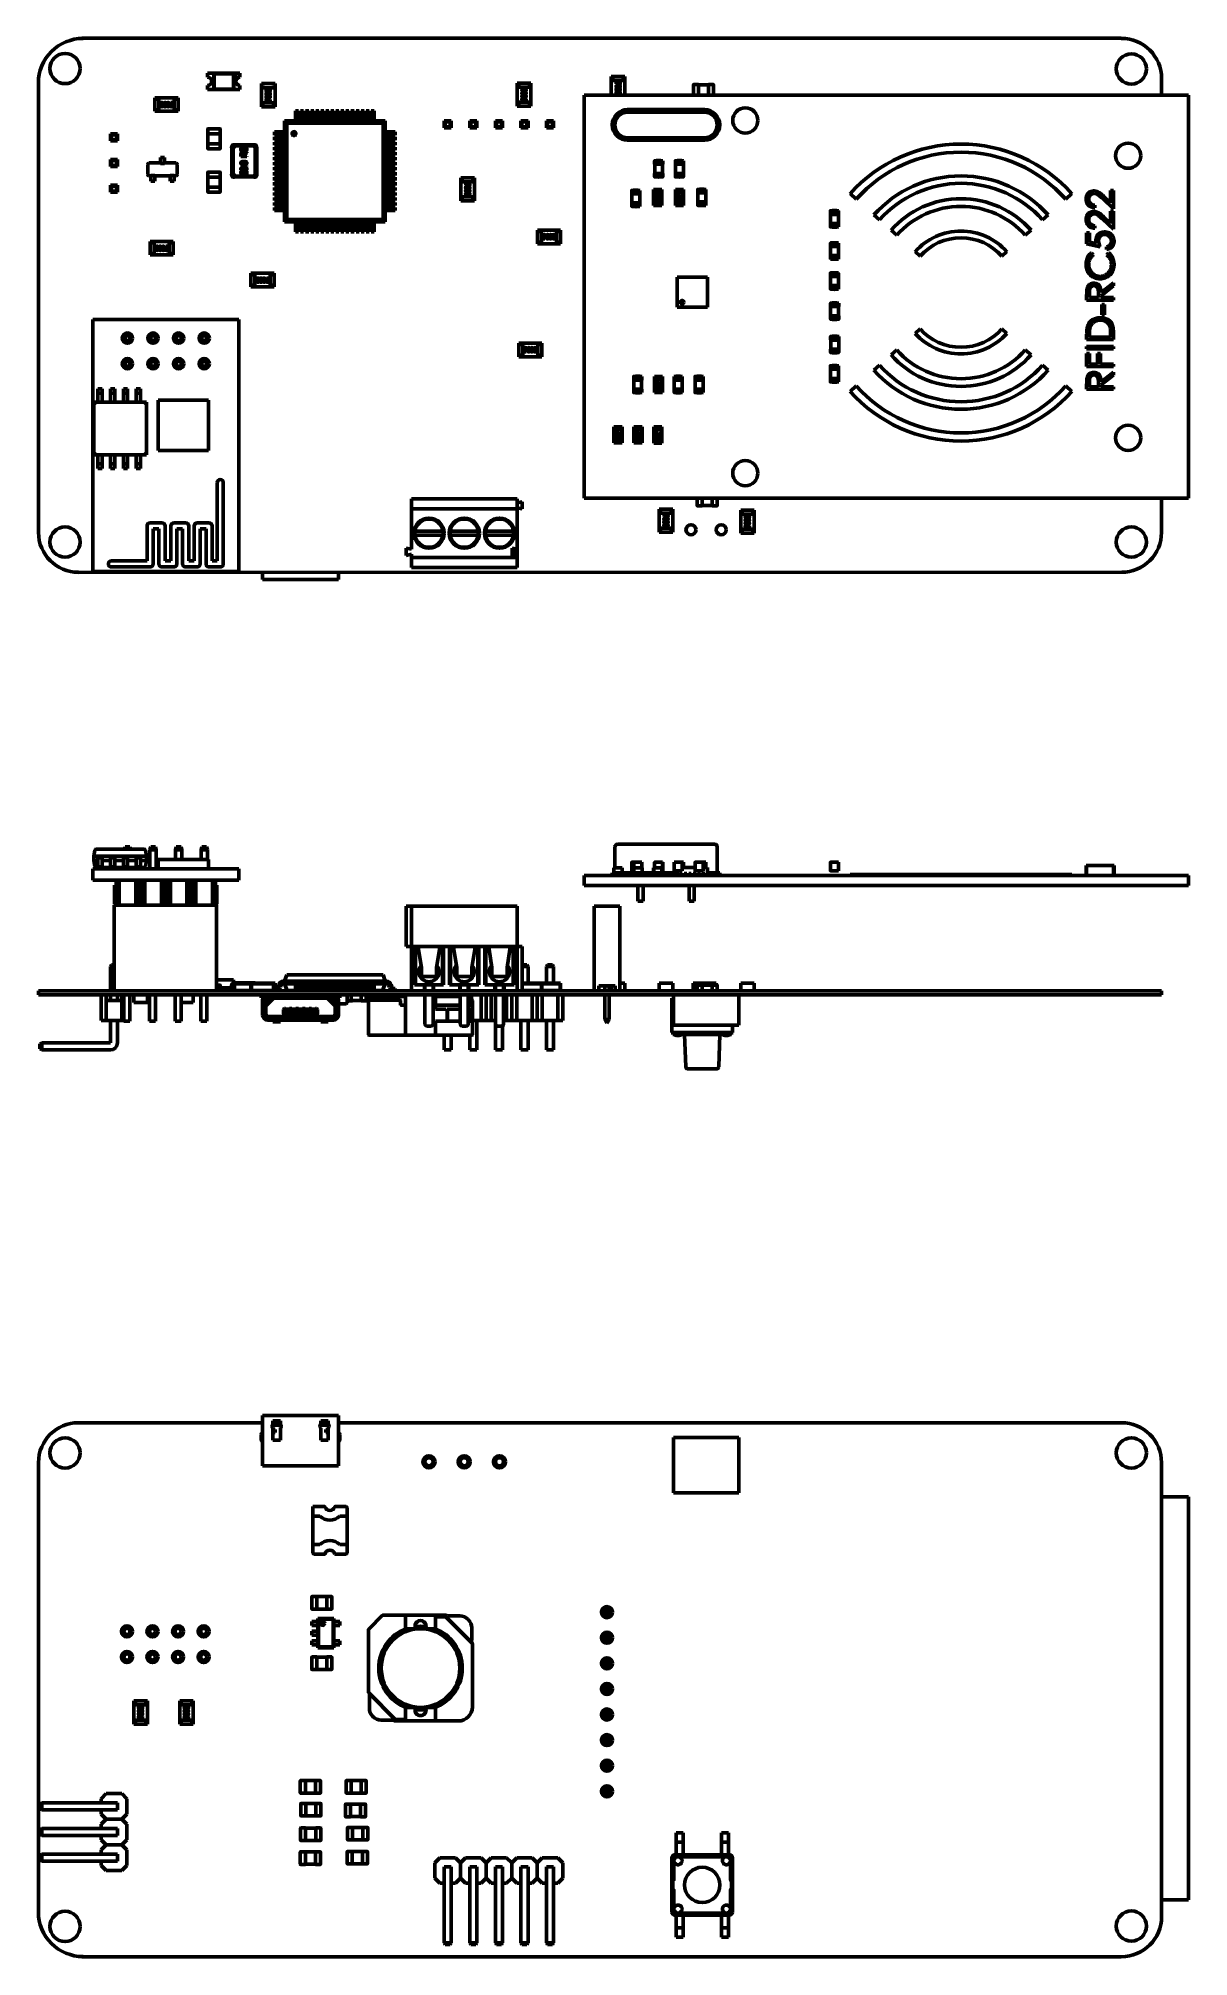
# Model space of a CAD drawing. Header units: millimetres. Extents: x -351 to 1050, y -103 to 376.
# Drawn here: x 54 to 168.1, y 55.5 to 245.9 of the extents above; entities that cross this region are included whole.
import ezdxf

# ---------------------------------------------------------------- set-up
doc = ezdxf.new("R2010")
doc.units = ezdxf.units.MM
doc.layers.add('Видимый контур (ГОСТ)', color=7, linetype='Continuous', lineweight=50)
doc.layers.add('Кромка (ГОСТ)', color=7, linetype='Continuous', lineweight=50)
doc.styles.add('Альтернативный текст (ГОСТ)', font='', dxfattribs={"width": 0.8})
doc.styles.get('Альтернативный текст (ГОСТ)').set_extended_font_data('Arial', italic=True)

# ---------------------------------------------------------------- blocks, each defined once
blk = doc.blocks.new('Рамки ГОСТ - Рамка')
at = {"layer": 'Кромка (ГОСТ)', "lineweight": 25}
for p, q in [((0, 0), (0, 297)), ((0, 297), (420, 297)), ((420, 297), (420, 0)), ((420, 0), (0, 0))]:
    blk.add_line(p, q, dxfattribs=at)
at = {"layer": 'Кромка (ГОСТ)'}
for p, q in [((210, 292), (210, 297)), ((415, 292), (20, 292)), ((20, 292), (20, 5)), ((415, 5), (415, 292)), ((20, 5), (415, 5)), ((210, 5), (210, 0))]:
    blk.add_line(p, q, dxfattribs=at)
at = {"layer": 'Кромка (ГОСТ)', "char_height": 3.17, "attachment_point": 1, "style": 'Альтернативный текст (ГОСТ)'}
for s, insert, width in [('\\fGOST Common|b0|i1;\\H3.1700;2', (105, 296.5), 5.2328), ('\\fGOST Common|b0|i1;\\H3.1700;1', (315.02, 296.44), 5.2327), ('\\fGOST Common|b0|i1;\\H3.1700;A', (16, 155), 5.1335), ('\\fGOST Common|b0|i1;\\H3.1700;A', (416, 148.5), 5.0704), ('\\fGOST Common|b0|i1;\\H3.1700;2', (104.99, 4.3), 5.2328), ('\\fGOST Common|b0|i1;\\H3.1700;1', (315, 4.14), 6.6287), ('\\fGOST Common|b0|i1;\\H3.1700;Формат А3', (370, 4.39), 25.2103)]:
    blk.add_mtext(s, dxfattribs=dict(at, insert=insert, width=width))

msp = doc.modelspace()

# ---------------------------------------------------------------- linework, layer by layer
at = {"layer": 'Видимый контур (ГОСТ)'}
for p, q in [((58.39, 245.87), (58.29, 245.88)), ((58.29, 245.88), (161.45, 245.88)), ((70.76, 242.01), (70.76, 242.41)), ((70.76, 242.41), (71.36, 242.41)), ((71.36, 242.41), (73.36, 242.41)), ((71.36, 240.81), (71.36, 242.41)), ((71.36, 242.41), (71.41, 242.36)), ((71.41, 242.36), (73.32, 242.36)), ((71.41, 240.85), (71.41, 242.36)), ((73.32, 242.36), (73.36, 242.41)), ((73.32, 240.85), (73.32, 242.36)), ((73.96, 242.41), (73.36, 242.41)), ((73.36, 242.41), (73.36, 240.81)), ((73.96, 242.01), (73.96, 242.41)), ((112.17, 242.1), (110.82, 242.1)), ((110.82, 242.1), (110.82, 241.9)), ((110.82, 241.9), (110.82, 241.7)), ((110.97, 241.9), (110.82, 241.9)), ((110.97, 241.7), (110.97, 241.9)), ((112.02, 241.9), (112.02, 241.7)), ((112.17, 241.9), (112.02, 241.9)), ((112.17, 242.1), (112.17, 241.9)), ((112.17, 241.7), (112.17, 241.9)), ((165.45, 241.9), (165.45, 240.23)), ((53.96, 196.83), (53.96, 241.44)), ((65.53, 238.64), (65.53, 239.99)), ((65.53, 239.99), (65.73, 239.99)), ((65.93, 239.99), (65.73, 239.99)), ((65.73, 239.99), (65.73, 239.84)), ((67.43, 239.99), (65.93, 239.99)), ((65.93, 239.99), (65.93, 238.64)), ((67.63, 239.99), (67.43, 239.99)), ((67.43, 239.99), (67.43, 238.64)), ((67.83, 239.99), (67.63, 239.99)), ((67.63, 239.84), (67.63, 239.99)), ((67.83, 238.64), (67.83, 239.99)), ((70.76, 241.21), (70.76, 240.81)), ((70.76, 240.81), (71.36, 240.81)), ((71.41, 240.85), (71.36, 240.81)), ((73.36, 240.81), (71.36, 240.81)), ((73.32, 240.85), (71.41, 240.85)), ((73.36, 240.81), (73.32, 240.85)), ((73.36, 240.81), (73.96, 240.81)), ((73.96, 240.81), (73.96, 241.21)), ((76.1, 241.38), (77.45, 241.38)), ((76.1, 241.38), (76.1, 241.18)), ((76.1, 241.18), (76.1, 240.98)), ((76.25, 241.18), (76.1, 241.18)), ((77.45, 240.98), (76.1, 240.98)), ((76.1, 239.48), (76.1, 240.98)), ((76.25, 240.98), (76.25, 241.18)), ((76.25, 240.98), (77.3, 240.98)), ((76.67, 239.89), (76.67, 239.85)), ((77.3, 241.18), (77.3, 240.98)), ((77.45, 241.18), (77.3, 241.18)), ((77.45, 241.38), (77.45, 241.18)), ((77.45, 240.98), (77.45, 241.18)), ((77.45, 239.48), (77.45, 240.98)), ((101.5, 241.43), (102.85, 241.43)), ((101.5, 241.43), (101.5, 241.23)), ((101.5, 241.23), (101.5, 241.03)), ((101.65, 241.23), (101.5, 241.23)), ((102.85, 241.03), (101.5, 241.03)), ((101.5, 239.53), (101.5, 241.03)), ((101.65, 241.03), (101.65, 241.23)), ((101.65, 241.03), (102.7, 241.03)), ((102.07, 239.94), (102.07, 239.9)), ((102.17, 239.9), (102.37, 239.86)), ((102.7, 241.23), (102.7, 241.03)), ((102.85, 241.23), (102.7, 241.23)), ((102.85, 241.43), (102.85, 241.23)), ((102.85, 241.03), (102.85, 241.23)), ((102.85, 239.53), (102.85, 241.03)), ((168.13, 240.23), (108.13, 240.23)), ((108.13, 240.23), (108.13, 200.23)), ((110.82, 241.7), (112.17, 241.7)), ((110.82, 241.7), (110.82, 240.23)), ((112.02, 241.7), (110.97, 241.7)), ((111.31, 241.36), (111.31, 241.53)), ((111.31, 241.53), (111.35, 241.53)), ((111.51, 241.32), (111.31, 241.36)), ((111.35, 241.53), (111.35, 241.39)), ((111.35, 241.39), (111.45, 241.37)), ((111.6, 241.28), (111.6, 241.32)), ((112.17, 241.7), (112.17, 240.23)), ((118.97, 241.28), (118.97, 240.23)), ((119.47, 241.29), (118.98, 241.29)), ((119.47, 241.29), (119.47, 241.28)), ((120.47, 241.28), (119.47, 241.28)), ((119.47, 241.28), (119.47, 240.23)), ((120.47, 241.29), (120.96, 241.29)), ((120.47, 241.29), (120.47, 241.28)), ((120.47, 241.28), (120.47, 240.23)), ((120.97, 241.28), (120.97, 240.23)), ((168.13, 200.23), (168.13, 240.23)), ((65.53, 238.64), (65.73, 238.64)), ((65.73, 239.84), (65.93, 239.84)), ((65.73, 238.79), (65.73, 238.64)), ((65.93, 238.79), (65.73, 238.79)), ((65.73, 238.64), (65.93, 238.64)), ((65.93, 238.79), (65.93, 239.84)), ((67.43, 238.64), (65.93, 238.64)), ((67.02, 239.2), (67.06, 239.2)), ((67.06, 239.3), (67.1, 239.5)), ((67.1, 239.5), (67.27, 239.5)), ((67.13, 239.46), (67.11, 239.36)), ((67.27, 239.46), (67.13, 239.46)), ((67.27, 239.5), (67.27, 239.46)), ((67.43, 239.84), (67.63, 239.84)), ((67.43, 238.79), (67.43, 239.84)), ((67.63, 238.79), (67.43, 238.79)), ((67.43, 238.64), (67.63, 238.64)), ((67.63, 238.64), (67.63, 238.79)), ((67.83, 238.64), (67.63, 238.64)), ((76.1, 239.48), (76.1, 239.28)), ((77.45, 239.48), (76.1, 239.48)), ((76.1, 239.28), (76.25, 239.28)), ((76.1, 239.08), (76.1, 239.28)), ((76.1, 239.08), (77.45, 239.08)), ((76.25, 239.48), (77.3, 239.48)), ((76.25, 239.28), (76.25, 239.48)), ((76.77, 239.85), (76.97, 239.81)), ((76.93, 239.78), (76.82, 239.8)), ((76.93, 239.64), (76.93, 239.78)), ((76.97, 239.64), (76.93, 239.64)), ((76.97, 239.81), (76.97, 239.64)), ((77.3, 239.48), (77.3, 239.28)), ((77.3, 239.28), (77.45, 239.28)), ((77.45, 239.28), (77.45, 239.48)), ((77.45, 239.08), (77.45, 239.28)), ((79.49, 238.68), (79.79, 238.68)), ((79.49, 238.55), (79.49, 238.68)), ((79.49, 238.32), (79.49, 238.55)), ((79.49, 238.27), (79.49, 238.32)), ((79.49, 238.27), (79.49, 237.82)), ((79.79, 238.68), (79.79, 238.55)), ((79.79, 238.55), (79.79, 238.32)), ((79.79, 238.32), (79.79, 238.27)), ((79.79, 237.82), (79.79, 238.27)), ((79.99, 238.68), (80.29, 238.68)), ((79.99, 238.55), (79.99, 238.68)), ((79.99, 238.32), (79.99, 238.55)), ((79.99, 238.27), (79.99, 238.32)), ((79.99, 238.27), (79.99, 237.82)), ((80.29, 238.68), (80.29, 238.55)), ((80.29, 238.55), (80.29, 238.32)), ((80.29, 238.32), (80.29, 238.27)), ((80.29, 237.82), (80.29, 238.27)), ((80.49, 238.68), (80.79, 238.68)), ((80.49, 238.55), (80.49, 238.68)), ((80.49, 238.32), (80.49, 238.55)), ((80.49, 238.27), (80.49, 238.32)), ((80.49, 238.27), (80.49, 237.82)), ((80.79, 238.68), (80.79, 238.55)), ((80.79, 238.55), (80.79, 238.32)), ((80.79, 238.32), (80.79, 238.27)), ((80.79, 237.82), (80.79, 238.27)), ((80.99, 238.68), (81.29, 238.68)), ((80.99, 238.55), (80.99, 238.68)), ((80.99, 238.32), (80.99, 238.55)), ((80.99, 238.27), (80.99, 238.32)), ((80.99, 238.27), (80.99, 237.82)), ((81.29, 238.68), (81.29, 238.55)), ((81.29, 238.55), (81.29, 238.32)), ((81.29, 238.32), (81.29, 238.27)), ((81.29, 237.82), (81.29, 238.27)), ((81.49, 238.68), (81.79, 238.68)), ((81.49, 238.55), (81.49, 238.68)), ((81.49, 238.32), (81.49, 238.55)), ((81.49, 238.27), (81.49, 238.32)), ((81.49, 238.27), (81.49, 237.82)), ((81.79, 238.68), (81.79, 238.55)), ((81.79, 238.55), (81.79, 238.32)), ((81.79, 238.32), (81.79, 238.27)), ((81.79, 237.82), (81.79, 238.27)), ((81.99, 238.68), (82.29, 238.68)), ((81.99, 238.55), (81.99, 238.68)), ((81.99, 238.32), (81.99, 238.55)), ((81.99, 238.27), (81.99, 238.32)), ((81.99, 238.27), (81.99, 237.82)), ((82.29, 238.68), (82.29, 238.55)), ((82.29, 238.55), (82.29, 238.32)), ((82.29, 238.32), (82.29, 238.27)), ((82.29, 237.82), (82.29, 238.27)), ((82.49, 238.68), (82.79, 238.68)), ((82.49, 238.55), (82.49, 238.68)), ((82.49, 238.32), (82.49, 238.55)), ((82.49, 238.27), (82.49, 238.32)), ((82.49, 238.27), (82.49, 237.82)), ((82.79, 238.68), (82.79, 238.55)), ((82.79, 238.55), (82.79, 238.32)), ((82.79, 238.32), (82.79, 238.27)), ((82.79, 237.82), (82.79, 238.27)), ((82.99, 238.68), (83.29, 238.68)), ((82.99, 238.55), (82.99, 238.68)), ((82.99, 238.32), (82.99, 238.55)), ((82.99, 238.27), (82.99, 238.32)), ((82.99, 238.27), (82.99, 237.82)), ((83.29, 238.68), (83.29, 238.55)), ((83.29, 238.55), (83.29, 238.32)), ((83.29, 238.32), (83.29, 238.27)), ((83.29, 237.82), (83.29, 238.27)), ((83.49, 238.68), (83.79, 238.68)), ((83.49, 238.55), (83.49, 238.68)), ((83.49, 238.32), (83.49, 238.55)), ((83.49, 238.27), (83.49, 238.32)), ((83.49, 238.27), (83.49, 237.82)), ((83.79, 238.68), (83.79, 238.55)), ((83.79, 238.55), (83.79, 238.32)), ((83.79, 238.32), (83.79, 238.27)), ((83.79, 237.82), (83.79, 238.27)), ((83.99, 238.68), (84.29, 238.68)), ((83.99, 238.55), (83.99, 238.68)), ((83.99, 238.32), (83.99, 238.55)), ((83.99, 238.27), (83.99, 238.32)), ((83.99, 238.27), (83.99, 237.82)), ((84.29, 238.68), (84.29, 238.55)), ((84.29, 238.55), (84.29, 238.32)), ((84.29, 238.32), (84.29, 238.27)), ((84.29, 237.82), (84.29, 238.27)), ((84.49, 238.68), (84.79, 238.68)), ((84.49, 238.55), (84.49, 238.68)), ((84.49, 238.32), (84.49, 238.55)), ((84.49, 238.27), (84.49, 238.32)), ((84.49, 238.27), (84.49, 237.82)), ((84.79, 238.68), (84.79, 238.55)), ((84.79, 238.55), (84.79, 238.32)), ((84.79, 238.32), (84.79, 238.27)), ((84.79, 237.82), (84.79, 238.27)), ((84.99, 238.68), (85.29, 238.68)), ((84.99, 238.55), (84.99, 238.68)), ((84.99, 238.32), (84.99, 238.55)), ((84.99, 238.27), (84.99, 238.32)), ((84.99, 238.27), (84.99, 237.82)), ((85.29, 238.68), (85.29, 238.55)), ((85.29, 238.55), (85.29, 238.32)), ((85.29, 238.32), (85.29, 238.27)), ((85.29, 237.82), (85.29, 238.27)), ((85.49, 238.68), (85.79, 238.68)), ((85.49, 238.55), (85.49, 238.68)), ((85.49, 238.32), (85.49, 238.55)), ((85.49, 238.27), (85.49, 238.32)), ((85.49, 238.27), (85.49, 237.82)), ((85.79, 238.68), (85.79, 238.55)), ((85.79, 238.55), (85.79, 238.32)), ((85.79, 238.32), (85.79, 238.27)), ((85.79, 237.82), (85.79, 238.27)), ((85.99, 238.68), (86.29, 238.68)), ((85.99, 238.55), (85.99, 238.68)), ((85.99, 238.32), (85.99, 238.55)), ((85.99, 238.27), (85.99, 238.32)), ((85.99, 238.27), (85.99, 237.82)), ((86.29, 238.68), (86.29, 238.55)), ((86.29, 238.55), (86.29, 238.32)), ((86.29, 238.32), (86.29, 238.27)), ((86.29, 237.82), (86.29, 238.27)), ((86.49, 238.68), (86.79, 238.68)), ((86.49, 238.55), (86.49, 238.68)), ((86.49, 238.32), (86.49, 238.55)), ((86.49, 238.27), (86.49, 238.32)), ((86.49, 238.27), (86.49, 237.82)), ((86.79, 238.68), (86.79, 238.55)), ((86.79, 238.55), (86.79, 238.32)), ((86.79, 238.32), (86.79, 238.27)), ((86.79, 237.82), (86.79, 238.27)), ((86.99, 238.68), (87.29, 238.68)), ((86.99, 238.55), (86.99, 238.68)), ((86.99, 238.32), (86.99, 238.55)), ((86.99, 238.27), (86.99, 238.32)), ((86.99, 238.27), (86.99, 237.82)), ((87.29, 238.68), (87.29, 238.55)), ((87.29, 238.55), (87.29, 238.32)), ((87.29, 238.32), (87.29, 238.27)), ((87.29, 237.82), (87.29, 238.27)), ((101.5, 239.53), (101.5, 239.33)), ((102.85, 239.53), (101.5, 239.53)), ((101.5, 239.33), (101.65, 239.33)), ((101.5, 239.13), (101.5, 239.33)), ((101.5, 239.13), (102.85, 239.13)), ((101.65, 239.53), (102.7, 239.53)), ((101.65, 239.33), (101.65, 239.53)), ((102.33, 239.83), (102.22, 239.85)), ((102.33, 239.69), (102.33, 239.83)), ((102.37, 239.69), (102.33, 239.69)), ((102.37, 239.86), (102.37, 239.69)), ((102.7, 239.53), (102.7, 239.33)), ((102.7, 239.33), (102.85, 239.33)), ((102.85, 239.33), (102.85, 239.53)), ((102.85, 239.13), (102.85, 239.33)), ((112.45, 238.81), (120.07, 238.81)), ((120.07, 238.55), (112.45, 238.55)), ((61.11, 235.7), (61.11, 236.4)), ((61.11, 236.4), (61.81, 236.4)), ((61.21, 236.3), (61.11, 236.4)), ((61.21, 235.8), (61.21, 236.3)), ((61.21, 236.3), (61.71, 236.3)), ((61.81, 236.4), (61.71, 236.3)), ((61.71, 236.3), (61.71, 235.8)), ((61.81, 236.4), (61.81, 235.7)), ((70.77, 236.41), (70.77, 236.9)), ((70.77, 236.41), (70.78, 236.41)), ((70.78, 236.91), (72.01, 236.91)), ((70.78, 236.41), (72.01, 236.41)), ((70.78, 236.41), (70.78, 235.41)), ((72.01, 236.41), (72.02, 236.41)), ((72.01, 236.41), (72.01, 235.41)), ((72.02, 236.9), (72.02, 236.41)), ((77.39, 236.28), (77.39, 236.59)), ((77.39, 236.59), (77.52, 236.59)), ((77.52, 236.28), (77.39, 236.28)), ((77.39, 235.78), (77.39, 236.09)), ((77.39, 236.09), (77.52, 236.09)), ((77.52, 236.59), (77.75, 236.59)), ((77.75, 236.28), (77.52, 236.28)), ((77.52, 236.09), (77.75, 236.09)), ((77.75, 236.59), (77.8, 236.59)), ((77.8, 236.28), (77.75, 236.28)), ((77.75, 236.09), (77.8, 236.09)), ((78.26, 236.59), (77.8, 236.59)), ((77.8, 236.28), (78.26, 236.28)), ((78.26, 236.09), (77.8, 236.09)), ((78.26, 236.59), (78.39, 236.59)), ((78.39, 236.28), (78.26, 236.28)), ((78.26, 236.09), (78.39, 236.09)), ((78.39, 237.69), (88.39, 237.69)), ((78.62, 237.46), (78.39, 237.69)), ((78.39, 227.68), (78.39, 237.69)), ((78.62, 237.46), (88.17, 237.46)), ((78.62, 227.91), (78.62, 237.46)), ((79.49, 237.69), (79.49, 237.82)), ((79.79, 237.82), (79.79, 237.69)), ((79.99, 237.69), (79.99, 237.82)), ((80.29, 237.82), (80.29, 237.69)), ((80.49, 237.69), (80.49, 237.82)), ((80.79, 237.82), (80.79, 237.69)), ((80.99, 237.69), (80.99, 237.82)), ((81.29, 237.82), (81.29, 237.69)), ((81.49, 237.69), (81.49, 237.82)), ((81.79, 237.82), (81.79, 237.69)), ((81.99, 237.69), (81.99, 237.82)), ((82.29, 237.82), (82.29, 237.69)), ((82.49, 237.69), (82.49, 237.82)), ((82.79, 237.82), (82.79, 237.69)), ((82.99, 237.69), (82.99, 237.82)), ((83.29, 237.82), (83.29, 237.69)), ((83.49, 237.69), (83.49, 237.82)), ((83.79, 237.82), (83.79, 237.69)), ((83.99, 237.69), (83.99, 237.82)), ((84.29, 237.82), (84.29, 237.69)), ((84.49, 237.69), (84.49, 237.82)), ((84.79, 237.82), (84.79, 237.69)), ((84.99, 237.69), (84.99, 237.82)), ((85.29, 237.82), (85.29, 237.69)), ((85.49, 237.69), (85.49, 237.82)), ((85.79, 237.82), (85.79, 237.69)), ((85.99, 237.69), (85.99, 237.82)), ((86.29, 237.82), (86.29, 237.69)), ((86.49, 237.69), (86.49, 237.82)), ((86.79, 237.82), (86.79, 237.69)), ((86.99, 237.69), (86.99, 237.82)), ((87.29, 237.82), (87.29, 237.69)), ((88.17, 237.46), (88.39, 237.69)), ((88.17, 237.46), (88.17, 227.91)), ((88.39, 237.69), (88.39, 227.68)), ((88.39, 236.59), (88.52, 236.59)), ((88.52, 236.28), (88.39, 236.28)), ((88.39, 236.09), (88.52, 236.09)), ((88.98, 236.59), (88.52, 236.59)), ((88.52, 236.28), (88.98, 236.28)), ((88.98, 236.09), (88.52, 236.09)), ((88.98, 236.59), (89.03, 236.59)), ((89.03, 236.28), (88.98, 236.28)), ((88.98, 236.09), (89.03, 236.09)), ((89.03, 236.59), (89.26, 236.59)), ((89.26, 236.28), (89.03, 236.28)), ((89.03, 236.09), (89.26, 236.09)), ((89.26, 236.59), (89.39, 236.59)), ((89.39, 236.28), (89.26, 236.28)), ((89.26, 236.09), (89.39, 236.09)), ((89.39, 236.59), (89.39, 236.28)), ((89.39, 236.09), (89.39, 235.78)), ((94.24, 236.98), (94.24, 237.68)), ((94.24, 237.68), (94.94, 237.68)), ((94.34, 237.58), (94.24, 237.68)), ((94.24, 236.98), (94.34, 237.08)), ((94.94, 236.98), (94.24, 236.98)), ((94.34, 237.08), (94.34, 237.58)), ((94.34, 237.58), (94.84, 237.58)), ((94.84, 237.08), (94.34, 237.08)), ((94.84, 237.58), (94.94, 237.68)), ((94.84, 237.58), (94.84, 237.08)), ((94.94, 236.98), (94.84, 237.08)), ((94.94, 237.68), (94.94, 236.98)), ((96.78, 236.98), (96.78, 237.68)), ((96.78, 237.68), (97.48, 237.68)), ((96.88, 237.58), (96.78, 237.68)), ((96.78, 236.98), (96.88, 237.08)), ((97.48, 236.98), (96.78, 236.98)), ((96.88, 237.08), (96.88, 237.58)), ((96.88, 237.58), (97.38, 237.58)), ((97.38, 237.08), (96.88, 237.08)), ((97.38, 237.58), (97.48, 237.68)), ((97.38, 237.58), (97.38, 237.08)), ((97.48, 236.98), (97.38, 237.08)), ((97.48, 237.68), (97.48, 236.98)), ((99.32, 236.98), (99.32, 237.68)), ((99.32, 237.68), (100.02, 237.68)), ((99.42, 237.58), (99.32, 237.68)), ((99.32, 236.98), (99.42, 237.08)), ((100.02, 236.98), (99.32, 236.98)), ((99.42, 237.08), (99.42, 237.58)), ((99.42, 237.58), (99.92, 237.58)), ((99.92, 237.08), (99.42, 237.08)), ((99.92, 237.58), (100.02, 237.68)), ((99.92, 237.58), (99.92, 237.08)), ((100.02, 236.98), (99.92, 237.08)), ((100.02, 237.68), (100.02, 236.98)), ((101.86, 236.98), (101.86, 237.68)), ((101.86, 237.68), (102.56, 237.68)), ((101.96, 237.58), (101.86, 237.68)), ((101.86, 236.98), (101.96, 237.08)), ((102.56, 236.98), (101.86, 236.98)), ((101.96, 237.08), (101.96, 237.58)), ((101.96, 237.58), (102.46, 237.58)), ((102.46, 237.08), (101.96, 237.08)), ((102.46, 237.58), (102.56, 237.68)), ((102.46, 237.58), (102.46, 237.08)), ((102.56, 236.98), (102.46, 237.08)), ((102.56, 237.68), (102.56, 236.98)), ((104.4, 236.98), (104.4, 237.68)), ((104.4, 237.68), (105.1, 237.68)), ((104.5, 237.58), (104.4, 237.68)), ((104.4, 236.98), (104.5, 237.08)), ((105.1, 236.98), (104.4, 236.98)), ((104.5, 237.08), (104.5, 237.58)), ((104.5, 237.58), (105, 237.58)), ((105, 237.08), (104.5, 237.08)), ((105, 237.58), (105.1, 237.68)), ((105, 237.58), (105, 237.08)), ((105.1, 236.98), (105, 237.08)), ((105.1, 237.68), (105.1, 236.98)), ((61.21, 235.8), (61.11, 235.7)), ((61.81, 235.7), (61.11, 235.7)), ((61.71, 235.8), (61.21, 235.8)), ((61.81, 235.7), (61.71, 235.8)), ((70.77, 235.41), (70.77, 234.92)), ((70.77, 235.41), (70.78, 235.41)), ((70.78, 235.41), (72.01, 235.41)), ((70.78, 234.91), (72.01, 234.91)), ((72.01, 235.41), (72.02, 235.41)), ((72.02, 234.92), (72.02, 235.41)), ((73.14, 235.11), (73.14, 235.01)), ((73.14, 235.01), (73.15, 235.01)), ((73.15, 232.32), (73.15, 235.1)), ((73.29, 232.51), (73.29, 234.91)), ((73.44, 235.31), (73.34, 235.31)), ((73.35, 235.3), (75.43, 235.3)), ((73.44, 235.3), (73.44, 235.31)), ((73.59, 235.21), (75.19, 235.21)), ((74.06, 234.14), (74.06, 234.36)), ((74.13, 234.36), (74.13, 234.2)), ((74.13, 234.2), (74.32, 234.2)), ((74.23, 235.07), (74.24, 235.01)), ((74.32, 234.2), (74.32, 234.35)), ((74.35, 235.08), (74.57, 235.08)), ((74.35, 234.87), (74.35, 235.08)), ((74.42, 234.87), (74.35, 234.87)), ((74.39, 234.28), (74.39, 234.2)), ((74.39, 234.2), (74.66, 234.2)), ((74.42, 235.02), (74.42, 234.87)), ((74.53, 235.02), (74.42, 235.02)), ((74.49, 234.49), (74.66, 234.57)), ((74.66, 234.5), (74.53, 234.43)), ((74.66, 234.57), (74.66, 234.5)), ((74.66, 234.2), (74.66, 234.14)), ((75.44, 235.31), (75.34, 235.31)), ((75.34, 235.31), (75.34, 235.3)), ((75.49, 234.91), (75.49, 232.51)), ((75.63, 235.1), (75.63, 232.32)), ((75.63, 235.01), (75.64, 235.01)), ((75.64, 235.01), (75.64, 235.11)), ((77.52, 235.78), (77.39, 235.78)), ((77.39, 235.28), (77.39, 235.59)), ((77.39, 235.59), (77.52, 235.59)), ((77.52, 235.28), (77.39, 235.28)), ((77.39, 234.78), (77.39, 235.09)), ((77.39, 235.09), (77.52, 235.09)), ((77.52, 234.78), (77.39, 234.78)), ((77.39, 234.28), (77.39, 234.59)), ((77.39, 234.59), (77.52, 234.59)), ((77.52, 234.28), (77.39, 234.28)), ((77.75, 235.78), (77.52, 235.78)), ((77.52, 235.59), (77.75, 235.59)), ((77.75, 235.28), (77.52, 235.28)), ((77.52, 235.09), (77.75, 235.09)), ((77.75, 234.78), (77.52, 234.78)), ((77.52, 234.59), (77.75, 234.59)), ((77.75, 234.28), (77.52, 234.28)), ((77.8, 235.78), (77.75, 235.78)), ((77.75, 235.59), (77.8, 235.59)), ((77.8, 235.28), (77.75, 235.28)), ((77.75, 235.09), (77.8, 235.09)), ((77.8, 234.78), (77.75, 234.78)), ((77.75, 234.59), (77.8, 234.59)), ((77.8, 234.28), (77.75, 234.28)), ((77.8, 235.78), (78.26, 235.78)), ((78.26, 235.59), (77.8, 235.59)), ((77.8, 235.28), (78.26, 235.28)), ((78.26, 235.09), (77.8, 235.09)), ((77.8, 234.78), (78.26, 234.78)), ((78.26, 234.59), (77.8, 234.59)), ((77.8, 234.28), (78.26, 234.28)), ((78.39, 235.78), (78.26, 235.78)), ((78.26, 235.59), (78.39, 235.59)), ((78.39, 235.28), (78.26, 235.28)), ((78.26, 235.09), (78.39, 235.09)), ((78.39, 234.78), (78.26, 234.78)), ((78.26, 234.59), (78.39, 234.59)), ((78.39, 234.28), (78.26, 234.28)), ((88.52, 235.78), (88.39, 235.78)), ((88.39, 235.59), (88.52, 235.59)), ((88.52, 235.28), (88.39, 235.28)), ((88.39, 235.09), (88.52, 235.09)), ((88.52, 234.78), (88.39, 234.78)), ((88.39, 234.59), (88.52, 234.59)), ((88.52, 234.28), (88.39, 234.28)), ((88.52, 235.78), (88.98, 235.78)), ((88.98, 235.59), (88.52, 235.59)), ((88.52, 235.28), (88.98, 235.28)), ((88.98, 235.09), (88.52, 235.09)), ((88.52, 234.78), (88.98, 234.78)), ((88.98, 234.59), (88.52, 234.59)), ((88.52, 234.28), (88.98, 234.28)), ((89.03, 235.78), (88.98, 235.78)), ((88.98, 235.59), (89.03, 235.59)), ((89.03, 235.28), (88.98, 235.28)), ((88.98, 235.09), (89.03, 235.09)), ((89.03, 234.78), (88.98, 234.78)), ((88.98, 234.59), (89.03, 234.59)), ((89.03, 234.28), (88.98, 234.28)), ((89.26, 235.78), (89.03, 235.78)), ((89.03, 235.59), (89.26, 235.59)), ((89.26, 235.28), (89.03, 235.28)), ((89.03, 235.09), (89.26, 235.09)), ((89.26, 234.78), (89.03, 234.78)), ((89.03, 234.59), (89.26, 234.59)), ((89.26, 234.28), (89.03, 234.28)), ((89.39, 235.78), (89.26, 235.78)), ((89.26, 235.59), (89.39, 235.59)), ((89.39, 235.28), (89.26, 235.28)), ((89.26, 235.09), (89.39, 235.09)), ((89.39, 234.78), (89.26, 234.78)), ((89.26, 234.59), (89.39, 234.59)), ((89.39, 234.28), (89.26, 234.28)), ((89.39, 235.59), (89.39, 235.28)), ((89.39, 235.09), (89.39, 234.78)), ((89.39, 234.59), (89.39, 234.28)), ((120.07, 236.01), (112.45, 236.01)), ((120.07, 235.76), (112.45, 235.76)), ((61.11, 233.16), (61.11, 233.86)), ((61.11, 233.86), (61.81, 233.86)), ((61.21, 233.76), (61.11, 233.86)), ((61.21, 233.26), (61.11, 233.16)), ((61.81, 233.16), (61.11, 233.16)), ((61.21, 233.26), (61.21, 233.76)), ((61.21, 233.76), (61.71, 233.76)), ((61.71, 233.26), (61.21, 233.26)), ((61.81, 233.86), (61.71, 233.76)), ((61.71, 233.76), (61.71, 233.26)), ((61.81, 233.16), (61.71, 233.26)), ((61.81, 233.86), (61.81, 233.16)), ((64.81, 233.37), (64.81, 232.36)), ((66.07, 233.52), (64.96, 233.52)), ((65.53, 232.26), (65.13, 232.26)), ((65.13, 232.21), (65.13, 232.26)), ((65.53, 232.21), (65.53, 232.26)), ((66.07, 234.04), (66.07, 233.81)), ((66.07, 234.04), (66.47, 234.04)), ((66.07, 233.81), (66.07, 233.76)), ((66.07, 233.76), (66.07, 233.72)), ((66.07, 233.52), (66.07, 233.72)), ((66.07, 233.52), (66.07, 233.47)), ((66.47, 233.47), (66.07, 233.47)), ((66.47, 234.04), (66.47, 233.81)), ((66.47, 233.81), (66.47, 233.76)), ((66.47, 233.76), (66.47, 233.72)), ((66.47, 233.52), (66.47, 233.72)), ((67.59, 233.52), (66.47, 233.52)), ((66.47, 233.52), (66.47, 233.47)), ((67.43, 232.26), (67.03, 232.26)), ((67.03, 232.21), (67.03, 232.26)), ((67.43, 232.21), (67.43, 232.26)), ((67.73, 232.36), (67.73, 233.37)), ((70.77, 232.6), (70.77, 232.11)), ((72.01, 232.61), (70.78, 232.61)), ((72.02, 232.11), (72.02, 232.6)), ((73.15, 232.4), (73.14, 232.4)), ((73.14, 232.4), (73.14, 232.3)), ((74.66, 234.14), (74.06, 234.14)), ((74.23, 232.45), (74.23, 232.39)), ((74.57, 233.24), (74.66, 233.24)), ((74.57, 233.18), (74.57, 233.24)), ((74.66, 233.18), (74.57, 233.18)), ((74.59, 232.47), (74.59, 232.7)), ((74.59, 232.7), (74.66, 232.7)), ((74.66, 233.24), (74.66, 233.18)), ((74.66, 232.7), (74.66, 232.38)), ((75.64, 232.4), (75.63, 232.4)), ((75.64, 232.3), (75.64, 232.4)), ((77.39, 233.78), (77.39, 234.09)), ((77.39, 234.09), (77.52, 234.09)), ((77.52, 233.78), (77.39, 233.78)), ((77.39, 233.28), (77.39, 233.59)), ((77.39, 233.59), (77.52, 233.59)), ((77.52, 233.28), (77.39, 233.28)), ((77.39, 232.78), (77.39, 233.09)), ((77.39, 233.09), (77.52, 233.09)), ((77.52, 232.78), (77.39, 232.78)), ((77.39, 232.28), (77.39, 232.59)), ((77.39, 232.59), (77.52, 232.59)), ((77.52, 232.28), (77.39, 232.28)), ((77.52, 234.09), (77.75, 234.09)), ((77.75, 233.78), (77.52, 233.78)), ((77.52, 233.59), (77.75, 233.59)), ((77.75, 233.28), (77.52, 233.28)), ((77.52, 233.09), (77.75, 233.09)), ((77.75, 232.78), (77.52, 232.78)), ((77.52, 232.59), (77.75, 232.59)), ((77.75, 232.28), (77.52, 232.28)), ((77.75, 234.09), (77.8, 234.09)), ((77.8, 233.78), (77.75, 233.78)), ((77.75, 233.59), (77.8, 233.59)), ((77.8, 233.28), (77.75, 233.28)), ((77.75, 233.09), (77.8, 233.09)), ((77.8, 232.78), (77.75, 232.78)), ((77.75, 232.59), (77.8, 232.59)), ((77.8, 232.28), (77.75, 232.28)), ((78.26, 234.09), (77.8, 234.09)), ((77.8, 233.78), (78.26, 233.78)), ((78.26, 233.59), (77.8, 233.59)), ((77.8, 233.28), (78.26, 233.28)), ((78.26, 233.09), (77.8, 233.09)), ((77.8, 232.78), (78.26, 232.78)), ((78.26, 232.59), (77.8, 232.59)), ((77.8, 232.28), (78.26, 232.28)), ((78.26, 234.09), (78.39, 234.09)), ((78.39, 233.78), (78.26, 233.78)), ((78.26, 233.59), (78.39, 233.59)), ((78.39, 233.28), (78.26, 233.28)), ((78.26, 233.09), (78.39, 233.09)), ((78.39, 232.78), (78.26, 232.78)), ((78.26, 232.59), (78.39, 232.59)), ((78.39, 232.28), (78.26, 232.28)), ((88.39, 234.09), (88.52, 234.09)), ((88.52, 233.78), (88.39, 233.78)), ((88.39, 233.59), (88.52, 233.59)), ((88.52, 233.28), (88.39, 233.28)), ((88.39, 233.09), (88.52, 233.09)), ((88.52, 232.78), (88.39, 232.78)), ((88.39, 232.59), (88.52, 232.59)), ((88.52, 232.28), (88.39, 232.28)), ((88.98, 234.09), (88.52, 234.09)), ((88.52, 233.78), (88.98, 233.78)), ((88.98, 233.59), (88.52, 233.59)), ((88.52, 233.28), (88.98, 233.28)), ((88.98, 233.09), (88.52, 233.09)), ((88.52, 232.78), (88.98, 232.78)), ((88.98, 232.59), (88.52, 232.59)), ((88.52, 232.28), (88.98, 232.28)), ((88.98, 234.09), (89.03, 234.09)), ((89.03, 233.78), (88.98, 233.78)), ((88.98, 233.59), (89.03, 233.59)), ((89.03, 233.28), (88.98, 233.28)), ((88.98, 233.09), (89.03, 233.09)), ((89.03, 232.78), (88.98, 232.78)), ((88.98, 232.59), (89.03, 232.59)), ((89.03, 232.28), (88.98, 232.28)), ((89.03, 234.09), (89.26, 234.09)), ((89.26, 233.78), (89.03, 233.78)), ((89.03, 233.59), (89.26, 233.59)), ((89.26, 233.28), (89.03, 233.28)), ((89.03, 233.09), (89.26, 233.09)), ((89.26, 232.78), (89.03, 232.78)), ((89.03, 232.59), (89.26, 232.59)), ((89.26, 232.28), (89.03, 232.28)), ((89.26, 234.09), (89.39, 234.09)), ((89.39, 233.78), (89.26, 233.78)), ((89.26, 233.59), (89.39, 233.59)), ((89.39, 233.28), (89.26, 233.28)), ((89.26, 233.09), (89.39, 233.09)), ((89.39, 232.78), (89.26, 232.78)), ((89.26, 232.59), (89.39, 232.59)), ((89.39, 232.28), (89.26, 232.28)), ((89.39, 234.09), (89.39, 233.78)), ((89.39, 233.59), (89.39, 233.28)), ((89.39, 233.09), (89.39, 232.78)), ((89.39, 232.59), (89.39, 232.28)), ((115.13, 233.73), (115.92, 233.73)), ((115.13, 233.73), (115.13, 233.39)), ((115.13, 233.38), (115.92, 233.38)), ((115.13, 232.48), (115.13, 232.13)), ((115.13, 232.48), (115.13, 232.48)), ((115.92, 232.48), (115.13, 232.48)), ((115.14, 232.48), (115.14, 233.38)), ((115.92, 232.48), (115.92, 233.38)), ((115.93, 233.39), (115.93, 233.73)), ((115.93, 232.14), (115.93, 232.48)), ((117.19, 233.73), (117.19, 233.39)), ((117.19, 233.38), (117.99, 233.38)), ((117.19, 232.48), (117.19, 232.13)), ((117.19, 232.48), (117.2, 232.48)), ((117.2, 233.73), (117.99, 233.73)), ((117.2, 232.48), (117.2, 233.38)), ((117.99, 232.48), (117.2, 232.48)), ((117.99, 233.39), (117.99, 233.73)), ((117.99, 232.48), (117.99, 233.38)), ((117.99, 232.14), (117.99, 232.48)), ((61.11, 230.62), (61.11, 231.32)), ((61.11, 231.32), (61.81, 231.32)), ((61.21, 231.22), (61.11, 231.32)), ((61.21, 230.72), (61.11, 230.62)), ((61.81, 230.62), (61.11, 230.62)), ((61.21, 230.72), (61.21, 231.22)), ((61.21, 231.22), (61.71, 231.22)), ((61.71, 230.72), (61.21, 230.72)), ((61.81, 231.32), (61.71, 231.22)), ((61.71, 231.22), (61.71, 230.72)), ((61.81, 230.62), (61.71, 230.72)), ((61.81, 231.32), (61.81, 230.62)), ((64.96, 232.22), (65.13, 232.22)), ((65.13, 232.21), (65.13, 232.01)), ((65.13, 231.97), (65.13, 232.01)), ((65.13, 231.92), (65.13, 231.97)), ((65.13, 231.7), (65.13, 231.92)), ((65.13, 231.7), (65.53, 231.7)), ((65.53, 232.22), (67.03, 232.22)), ((65.53, 232.21), (65.53, 232.01)), ((65.53, 231.97), (65.53, 232.01)), ((65.53, 231.92), (65.53, 231.97)), ((65.53, 231.7), (65.53, 231.92)), ((67.03, 232.21), (67.03, 232.01)), ((67.03, 231.97), (67.03, 232.01)), ((67.03, 231.92), (67.03, 231.97)), ((67.03, 231.7), (67.03, 231.92)), ((67.03, 231.7), (67.43, 231.7)), ((67.43, 232.22), (67.59, 232.22)), ((67.43, 232.21), (67.43, 232.01)), ((67.43, 231.97), (67.43, 232.01)), ((67.43, 231.92), (67.43, 231.97)), ((67.43, 231.7), (67.43, 231.92)), ((70.78, 232.11), (70.77, 232.11)), ((70.78, 231.11), (70.77, 231.11)), ((70.77, 230.62), (70.77, 231.11)), ((70.78, 231.11), (70.78, 232.11)), ((72.01, 232.11), (70.78, 232.11)), ((72.01, 231.11), (70.78, 231.11)), ((72.01, 230.61), (70.78, 230.61)), ((72.01, 231.11), (72.01, 232.11)), ((72.02, 232.11), (72.01, 232.11)), ((72.02, 231.11), (72.01, 231.11)), ((72.02, 231.11), (72.02, 230.62)), ((73.34, 232.1), (73.44, 232.1)), ((75.43, 232.12), (73.35, 232.12)), ((73.44, 232.1), (73.44, 232.12)), ((75.19, 232.21), (73.59, 232.21)), ((75.34, 232.12), (75.34, 232.1)), ((75.34, 232.1), (75.44, 232.1)), ((77.39, 231.78), (77.39, 232.09)), ((77.39, 232.09), (77.52, 232.09)), ((77.52, 231.78), (77.39, 231.78)), ((77.39, 231.28), (77.39, 231.59)), ((77.39, 231.59), (77.52, 231.59)), ((77.52, 231.28), (77.39, 231.28)), ((77.39, 230.78), (77.39, 231.09)), ((77.39, 231.09), (77.52, 231.09)), ((77.52, 230.78), (77.39, 230.78)), ((77.39, 230.28), (77.39, 230.59)), ((77.39, 230.59), (77.52, 230.59)), ((77.52, 232.09), (77.75, 232.09)), ((77.75, 231.78), (77.52, 231.78)), ((77.52, 231.59), (77.75, 231.59)), ((77.75, 231.28), (77.52, 231.28)), ((77.52, 231.09), (77.75, 231.09)), ((77.75, 230.78), (77.52, 230.78)), ((77.52, 230.59), (77.75, 230.59)), ((77.75, 232.09), (77.8, 232.09)), ((77.8, 231.78), (77.75, 231.78)), ((77.75, 231.59), (77.8, 231.59)), ((77.8, 231.28), (77.75, 231.28)), ((77.75, 231.09), (77.8, 231.09)), ((77.8, 230.78), (77.75, 230.78)), ((77.75, 230.59), (77.8, 230.59)), ((78.26, 232.09), (77.8, 232.09)), ((77.8, 231.78), (78.26, 231.78)), ((78.26, 231.59), (77.8, 231.59)), ((77.8, 231.28), (78.26, 231.28)), ((78.26, 231.09), (77.8, 231.09)), ((77.8, 230.78), (78.26, 230.78)), ((78.26, 230.59), (77.8, 230.59)), ((78.26, 232.09), (78.39, 232.09)), ((78.39, 231.78), (78.26, 231.78)), ((78.26, 231.59), (78.39, 231.59)), ((78.39, 231.28), (78.26, 231.28)), ((78.26, 231.09), (78.39, 231.09)), ((78.39, 230.78), (78.26, 230.78)), ((78.26, 230.59), (78.39, 230.59)), ((88.39, 232.09), (88.52, 232.09)), ((88.52, 231.78), (88.39, 231.78)), ((88.39, 231.59), (88.52, 231.59)), ((88.52, 231.28), (88.39, 231.28)), ((88.39, 231.09), (88.52, 231.09)), ((88.52, 230.78), (88.39, 230.78)), ((88.39, 230.59), (88.52, 230.59)), ((88.98, 232.09), (88.52, 232.09)), ((88.52, 231.78), (88.98, 231.78)), ((88.98, 231.59), (88.52, 231.59)), ((88.52, 231.28), (88.98, 231.28)), ((88.98, 231.09), (88.52, 231.09)), ((88.52, 230.78), (88.98, 230.78)), ((88.98, 230.59), (88.52, 230.59)), ((88.98, 232.09), (89.03, 232.09)), ((89.03, 231.78), (88.98, 231.78)), ((88.98, 231.59), (89.03, 231.59)), ((89.03, 231.28), (88.98, 231.28)), ((88.98, 231.09), (89.03, 231.09)), ((89.03, 230.78), (88.98, 230.78)), ((88.98, 230.59), (89.03, 230.59)), ((89.03, 232.09), (89.26, 232.09)), ((89.26, 231.78), (89.03, 231.78)), ((89.03, 231.59), (89.26, 231.59)), ((89.26, 231.28), (89.03, 231.28)), ((89.03, 231.09), (89.26, 231.09)), ((89.26, 230.78), (89.03, 230.78)), ((89.03, 230.59), (89.26, 230.59)), ((89.26, 232.09), (89.39, 232.09)), ((89.39, 231.78), (89.26, 231.78)), ((89.26, 231.59), (89.39, 231.59)), ((89.39, 231.28), (89.26, 231.28)), ((89.26, 231.09), (89.39, 231.09)), ((89.39, 230.78), (89.26, 230.78)), ((89.26, 230.59), (89.39, 230.59)), ((89.39, 232.09), (89.39, 231.78)), ((89.39, 231.59), (89.39, 231.28)), ((89.39, 231.09), (89.39, 230.78)), ((89.39, 230.59), (89.39, 230.28)), ((97.24, 232.05), (95.89, 232.05)), ((95.89, 232.05), (95.89, 231.85)), ((95.89, 231.85), (95.89, 231.65)), ((96.04, 231.85), (95.89, 231.85)), ((95.89, 231.65), (97.24, 231.65)), ((95.89, 231.65), (95.89, 230.15)), ((96.04, 231.65), (96.04, 231.85)), ((97.09, 231.65), (96.04, 231.65)), ((96.38, 231.31), (96.38, 231.48)), ((96.38, 231.48), (96.42, 231.48)), ((96.58, 231.27), (96.38, 231.31)), ((96.42, 231.48), (96.42, 231.34)), ((96.42, 231.34), (96.52, 231.32)), ((96.67, 231.23), (96.67, 231.27)), ((97.09, 231.85), (97.09, 231.65)), ((97.24, 231.85), (97.09, 231.85)), ((97.24, 232.05), (97.24, 231.85)), ((97.24, 231.65), (97.24, 231.85)), ((97.24, 231.65), (97.24, 230.15)), ((112.85, 230.79), (112.85, 230.44)), ((112.85, 230.44), (113.65, 230.44)), ((112.86, 230.78), (113.65, 230.78)), ((112.86, 229.54), (112.86, 230.44)), ((113.65, 230.44), (113.65, 230.78)), ((113.65, 229.54), (113.65, 230.44)), ((115.01, 230.89), (115.01, 230.59)), ((115.01, 230.89), (115.83, 230.89)), ((115.01, 230.59), (115.01, 229.6)), ((115.83, 230.59), (115.01, 230.59)), ((115.02, 229.6), (115.02, 230.59)), ((115.92, 232.14), (115.13, 232.14)), ((115.82, 229.6), (115.82, 230.59)), ((115.83, 230.89), (115.83, 230.59)), ((115.83, 230.59), (115.83, 229.6)), ((117.19, 230.89), (117.19, 230.59)), ((117.19, 230.89), (118, 230.89)), ((117.19, 230.59), (117.19, 229.6)), ((118, 230.59), (117.19, 230.59)), ((117.19, 229.6), (117.19, 230.59)), ((117.99, 232.14), (117.2, 232.14)), ((117.99, 229.6), (117.99, 230.59)), ((118, 230.89), (118, 230.59)), ((118, 230.59), (118, 229.6)), ((119.41, 230.89), (119.41, 230.55)), ((119.42, 230.89), (120.21, 230.89)), ((119.42, 229.64), (119.42, 230.54)), ((119.42, 230.54), (120.21, 230.54)), ((120.21, 230.54), (120.21, 230.89)), ((120.21, 229.64), (120.21, 230.54)), ((134.54, 230.47), (135.14, 229.93)), ((155.94, 229.93), (156.54, 230.47)), ((160.39, 230.77), (160.66, 230.77)), ((160.39, 229.54), (160.39, 230.77)), ((160.66, 230.77), (160.66, 228.97)), ((77.52, 230.28), (77.39, 230.28)), ((77.39, 229.78), (77.39, 230.09)), ((77.39, 230.09), (77.52, 230.09)), ((77.52, 229.78), (77.39, 229.78)), ((77.39, 229.28), (77.39, 229.59)), ((77.39, 229.59), (77.52, 229.59)), ((77.52, 229.28), (77.39, 229.28)), ((77.39, 228.78), (77.39, 229.09)), ((77.39, 229.09), (77.52, 229.09)), ((77.52, 228.78), (77.39, 228.78)), ((77.75, 230.28), (77.52, 230.28)), ((77.52, 230.09), (77.75, 230.09)), ((77.75, 229.78), (77.52, 229.78)), ((77.52, 229.59), (77.75, 229.59)), ((77.75, 229.28), (77.52, 229.28)), ((77.52, 229.09), (77.75, 229.09)), ((77.75, 228.78), (77.52, 228.78)), ((77.8, 230.28), (77.75, 230.28)), ((77.75, 230.09), (77.8, 230.09)), ((77.8, 229.78), (77.75, 229.78)), ((77.75, 229.59), (77.8, 229.59)), ((77.8, 229.28), (77.75, 229.28)), ((77.75, 229.09), (77.8, 229.09)), ((77.8, 228.78), (77.75, 228.78)), ((77.8, 230.28), (78.26, 230.28)), ((78.26, 230.09), (77.8, 230.09)), ((77.8, 229.78), (78.26, 229.78)), ((78.26, 229.59), (77.8, 229.59)), ((77.8, 229.28), (78.26, 229.28)), ((78.26, 229.09), (77.8, 229.09)), ((77.8, 228.78), (78.26, 228.78)), ((78.39, 230.28), (78.26, 230.28)), ((78.26, 230.09), (78.39, 230.09)), ((78.39, 229.78), (78.26, 229.78)), ((78.26, 229.59), (78.39, 229.59)), ((78.39, 229.28), (78.26, 229.28)), ((78.26, 229.09), (78.39, 229.09)), ((78.39, 228.78), (78.26, 228.78)), ((88.52, 230.28), (88.39, 230.28)), ((88.39, 230.09), (88.52, 230.09)), ((88.52, 229.78), (88.39, 229.78)), ((88.39, 229.59), (88.52, 229.59)), ((88.52, 229.28), (88.39, 229.28)), ((88.39, 229.09), (88.52, 229.09)), ((88.52, 228.78), (88.39, 228.78)), ((88.52, 230.28), (88.98, 230.28)), ((88.98, 230.09), (88.52, 230.09)), ((88.52, 229.78), (88.98, 229.78)), ((88.98, 229.59), (88.52, 229.59)), ((88.52, 229.28), (88.98, 229.28)), ((88.98, 229.09), (88.52, 229.09)), ((88.52, 228.78), (88.98, 228.78)), ((89.03, 230.28), (88.98, 230.28)), ((88.98, 230.09), (89.03, 230.09)), ((89.03, 229.78), (88.98, 229.78)), ((88.98, 229.59), (89.03, 229.59)), ((89.03, 229.28), (88.98, 229.28)), ((88.98, 229.09), (89.03, 229.09)), ((89.03, 228.78), (88.98, 228.78)), ((89.26, 230.28), (89.03, 230.28)), ((89.03, 230.09), (89.26, 230.09)), ((89.26, 229.78), (89.03, 229.78)), ((89.03, 229.59), (89.26, 229.59)), ((89.26, 229.28), (89.03, 229.28)), ((89.03, 229.09), (89.26, 229.09)), ((89.26, 228.78), (89.03, 228.78)), ((89.39, 230.28), (89.26, 230.28)), ((89.26, 230.09), (89.39, 230.09)), ((89.39, 229.78), (89.26, 229.78)), ((89.26, 229.59), (89.39, 229.59)), ((89.39, 229.28), (89.26, 229.28)), ((89.26, 229.09), (89.39, 229.09)), ((89.39, 228.78), (89.26, 228.78)), ((89.39, 230.09), (89.39, 229.78)), ((89.39, 229.59), (89.39, 229.28)), ((89.39, 229.09), (89.39, 228.78)), ((95.89, 230.15), (95.89, 229.95)), ((95.89, 230.15), (97.24, 230.15)), ((95.89, 229.75), (95.89, 229.95)), ((95.89, 229.95), (96.04, 229.95)), ((97.24, 229.75), (95.89, 229.75)), ((97.09, 230.15), (96.04, 230.15)), ((96.04, 229.95), (96.04, 230.15)), ((97.09, 230.15), (97.09, 229.95)), ((97.09, 229.95), (97.24, 229.95)), ((97.24, 229.95), (97.24, 230.15)), ((97.24, 229.75), (97.24, 229.95)), ((112.85, 229.54), (112.85, 229.54)), ((113.65, 229.54), (112.85, 229.54)), ((112.85, 229.53), (112.85, 229.19)), ((113.65, 229.19), (112.86, 229.19)), ((113.65, 229.19), (113.65, 229.53)), ((115.01, 229.6), (115.01, 229.29)), ((115.01, 229.6), (115.83, 229.6)), ((115.01, 229.29), (115.83, 229.29)), ((115.18, 229.96), (115.18, 230.06)), ((115.68, 229.96), (115.18, 229.96)), ((115.23, 230), (115.23, 230.09)), ((115.4, 230), (115.23, 230)), ((115.4, 230.09), (115.4, 230)), ((115.45, 230.09), (115.68, 230.28)), ((115.68, 230.22), (115.45, 230.04)), ((115.45, 230.04), (115.45, 230)), ((115.45, 230), (115.68, 230)), ((115.68, 230.28), (115.68, 230.22)), ((115.68, 230), (115.68, 229.96)), ((115.83, 229.6), (115.83, 229.29)), ((117.19, 229.6), (117.19, 229.29)), ((117.19, 229.6), (118, 229.6)), ((117.19, 229.29), (118, 229.29)), ((117.35, 229.96), (117.35, 230.06)), ((117.85, 229.96), (117.35, 229.96)), ((117.4, 230), (117.4, 230.09)), ((117.57, 230), (117.4, 230)), ((117.57, 230.09), (117.57, 230)), ((117.62, 230.09), (117.85, 230.28)), ((117.85, 230.22), (117.62, 230.04)), ((117.62, 230.04), (117.62, 230)), ((117.62, 230), (117.85, 230)), ((117.85, 230.28), (117.85, 230.22)), ((117.85, 230), (117.85, 229.96)), ((118, 229.6), (118, 229.29)), ((119.41, 229.64), (119.41, 229.29)), ((119.42, 229.64), (119.42, 229.64)), ((120.21, 229.64), (119.42, 229.64)), ((120.21, 229.3), (119.42, 229.3)), ((120.21, 229.29), (120.21, 229.64)), ((132.58, 228.76), (133.37, 228.76)), ((132.58, 228.76), (132.58, 228.42)), ((133.38, 228.41), (133.38, 228.76)), ((158.83, 229.31), (158.83, 229.07)), ((160.66, 228.97), (159.57, 230)), ((159.68, 230.2), (160.39, 229.54)), ((160.39, 228.73), (160.66, 228.73)), ((160.39, 227.5), (160.39, 228.73)), ((160.66, 228.73), (160.66, 226.93)), ((78.39, 227.68), (78.62, 227.91)), ((88.39, 227.68), (78.39, 227.68)), ((88.17, 227.91), (78.62, 227.91)), ((79.49, 227.55), (79.49, 227.68)), ((79.49, 227.55), (79.49, 227.09)), ((79.49, 227.04), (79.49, 227.09)), ((79.49, 226.81), (79.49, 227.04)), ((79.49, 226.69), (79.49, 226.81)), ((79.79, 226.69), (79.49, 226.69)), ((79.79, 227.68), (79.79, 227.55)), ((79.79, 227.09), (79.79, 227.55)), ((79.79, 227.09), (79.79, 227.04)), ((79.79, 227.04), (79.79, 226.81)), ((79.79, 226.81), (79.79, 226.69)), ((79.99, 227.55), (79.99, 227.68)), ((79.99, 227.55), (79.99, 227.09)), ((79.99, 227.04), (79.99, 227.09)), ((79.99, 226.81), (79.99, 227.04)), ((79.99, 226.69), (79.99, 226.81)), ((80.29, 226.69), (79.99, 226.69)), ((80.29, 227.68), (80.29, 227.55)), ((80.29, 227.09), (80.29, 227.55)), ((80.29, 227.09), (80.29, 227.04)), ((80.29, 227.04), (80.29, 226.81)), ((80.29, 226.81), (80.29, 226.69)), ((80.49, 227.55), (80.49, 227.68)), ((80.49, 227.55), (80.49, 227.09)), ((80.49, 227.04), (80.49, 227.09)), ((80.49, 226.81), (80.49, 227.04)), ((80.49, 226.69), (80.49, 226.81)), ((80.79, 226.69), (80.49, 226.69)), ((80.79, 227.68), (80.79, 227.55)), ((80.79, 227.09), (80.79, 227.55)), ((80.79, 227.09), (80.79, 227.04)), ((80.79, 227.04), (80.79, 226.81)), ((80.79, 226.81), (80.79, 226.69)), ((80.99, 227.55), (80.99, 227.68)), ((80.99, 227.55), (80.99, 227.09)), ((80.99, 227.04), (80.99, 227.09)), ((80.99, 226.81), (80.99, 227.04)), ((80.99, 226.69), (80.99, 226.81)), ((81.29, 226.69), (80.99, 226.69)), ((81.29, 227.68), (81.29, 227.55)), ((81.29, 227.09), (81.29, 227.55)), ((81.29, 227.09), (81.29, 227.04)), ((81.29, 227.04), (81.29, 226.81)), ((81.29, 226.81), (81.29, 226.69)), ((81.49, 227.55), (81.49, 227.68)), ((81.49, 227.55), (81.49, 227.09)), ((81.49, 227.04), (81.49, 227.09)), ((81.49, 226.81), (81.49, 227.04)), ((81.49, 226.69), (81.49, 226.81)), ((81.79, 226.69), (81.49, 226.69)), ((81.79, 227.68), (81.79, 227.55)), ((81.79, 227.09), (81.79, 227.55)), ((81.79, 227.09), (81.79, 227.04)), ((81.79, 227.04), (81.79, 226.81)), ((81.79, 226.81), (81.79, 226.69)), ((81.99, 227.55), (81.99, 227.68)), ((81.99, 227.55), (81.99, 227.09)), ((81.99, 227.04), (81.99, 227.09)), ((81.99, 226.81), (81.99, 227.04)), ((81.99, 226.69), (81.99, 226.81)), ((82.29, 226.69), (81.99, 226.69)), ((82.29, 227.68), (82.29, 227.55)), ((82.29, 227.09), (82.29, 227.55)), ((82.29, 227.09), (82.29, 227.04)), ((82.29, 227.04), (82.29, 226.81)), ((82.29, 226.81), (82.29, 226.69)), ((82.49, 227.55), (82.49, 227.68)), ((82.49, 227.55), (82.49, 227.09)), ((82.49, 227.04), (82.49, 227.09)), ((82.49, 226.81), (82.49, 227.04)), ((82.49, 226.69), (82.49, 226.81)), ((82.79, 226.69), (82.49, 226.69)), ((82.79, 227.68), (82.79, 227.55)), ((82.79, 227.09), (82.79, 227.55)), ((82.79, 227.09), (82.79, 227.04)), ((82.79, 227.04), (82.79, 226.81)), ((82.79, 226.81), (82.79, 226.69)), ((82.99, 227.55), (82.99, 227.68)), ((82.99, 227.55), (82.99, 227.09)), ((82.99, 227.04), (82.99, 227.09)), ((82.99, 226.81), (82.99, 227.04)), ((82.99, 226.69), (82.99, 226.81)), ((83.29, 226.69), (82.99, 226.69)), ((83.29, 227.68), (83.29, 227.55)), ((83.29, 227.09), (83.29, 227.55)), ((83.29, 227.09), (83.29, 227.04)), ((83.29, 227.04), (83.29, 226.81)), ((83.29, 226.81), (83.29, 226.69)), ((83.49, 227.55), (83.49, 227.68)), ((83.49, 227.55), (83.49, 227.09)), ((83.49, 227.04), (83.49, 227.09)), ((83.49, 226.81), (83.49, 227.04)), ((83.49, 226.69), (83.49, 226.81)), ((83.79, 226.69), (83.49, 226.69)), ((83.79, 227.68), (83.79, 227.55)), ((83.79, 227.09), (83.79, 227.55)), ((83.79, 227.09), (83.79, 227.04)), ((83.79, 227.04), (83.79, 226.81)), ((83.79, 226.81), (83.79, 226.69)), ((83.99, 227.55), (83.99, 227.68)), ((83.99, 227.55), (83.99, 227.09)), ((83.99, 227.04), (83.99, 227.09)), ((83.99, 226.81), (83.99, 227.04)), ((83.99, 226.69), (83.99, 226.81)), ((84.29, 226.69), (83.99, 226.69)), ((84.29, 227.68), (84.29, 227.55)), ((84.29, 227.09), (84.29, 227.55)), ((84.29, 227.09), (84.29, 227.04)), ((84.29, 227.04), (84.29, 226.81)), ((84.29, 226.81), (84.29, 226.69)), ((84.49, 227.55), (84.49, 227.68)), ((84.49, 227.55), (84.49, 227.09)), ((84.49, 227.04), (84.49, 227.09)), ((84.49, 226.81), (84.49, 227.04)), ((84.49, 226.69), (84.49, 226.81)), ((84.79, 226.69), (84.49, 226.69)), ((84.79, 227.68), (84.79, 227.55)), ((84.79, 227.09), (84.79, 227.55)), ((84.79, 227.09), (84.79, 227.04)), ((84.79, 227.04), (84.79, 226.81)), ((84.79, 226.81), (84.79, 226.69)), ((84.99, 227.55), (84.99, 227.68)), ((84.99, 227.55), (84.99, 227.09)), ((84.99, 227.04), (84.99, 227.09)), ((84.99, 226.81), (84.99, 227.04)), ((84.99, 226.69), (84.99, 226.81)), ((85.29, 226.69), (84.99, 226.69)), ((85.29, 227.68), (85.29, 227.55)), ((85.29, 227.09), (85.29, 227.55)), ((85.29, 227.09), (85.29, 227.04)), ((85.29, 227.04), (85.29, 226.81)), ((85.29, 226.81), (85.29, 226.69)), ((85.49, 227.55), (85.49, 227.68)), ((85.49, 227.55), (85.49, 227.09)), ((85.49, 227.04), (85.49, 227.09)), ((85.49, 226.81), (85.49, 227.04)), ((85.49, 226.69), (85.49, 226.81)), ((85.79, 226.69), (85.49, 226.69)), ((85.79, 227.68), (85.79, 227.55)), ((85.79, 227.09), (85.79, 227.55)), ((85.79, 227.09), (85.79, 227.04)), ((85.79, 227.04), (85.79, 226.81)), ((85.79, 226.81), (85.79, 226.69)), ((85.99, 227.55), (85.99, 227.68)), ((85.99, 227.55), (85.99, 227.09)), ((85.99, 227.04), (85.99, 227.09)), ((85.99, 226.81), (85.99, 227.04)), ((85.99, 226.69), (85.99, 226.81)), ((86.29, 226.69), (85.99, 226.69)), ((86.29, 227.68), (86.29, 227.55)), ((86.29, 227.09), (86.29, 227.55)), ((86.29, 227.09), (86.29, 227.04)), ((86.29, 227.04), (86.29, 226.81)), ((86.29, 226.81), (86.29, 226.69)), ((86.49, 227.55), (86.49, 227.68)), ((86.49, 227.55), (86.49, 227.09)), ((86.49, 227.04), (86.49, 227.09)), ((86.49, 226.81), (86.49, 227.04)), ((86.49, 226.69), (86.49, 226.81)), ((86.79, 226.69), (86.49, 226.69)), ((86.79, 227.68), (86.79, 227.55)), ((86.79, 227.09), (86.79, 227.55)), ((86.79, 227.09), (86.79, 227.04)), ((86.79, 227.04), (86.79, 226.81)), ((86.79, 226.81), (86.79, 226.69)), ((86.99, 227.55), (86.99, 227.68)), ((86.99, 227.55), (86.99, 227.09)), ((86.99, 227.04), (86.99, 227.09)), ((86.99, 226.81), (86.99, 227.04)), ((86.99, 226.69), (86.99, 226.81)), ((87.29, 226.69), (86.99, 226.69)), ((87.29, 227.68), (87.29, 227.55)), ((87.29, 227.09), (87.29, 227.55)), ((87.29, 227.09), (87.29, 227.04)), ((87.29, 227.04), (87.29, 226.81)), ((87.29, 226.81), (87.29, 226.69)), ((88.17, 227.91), (88.39, 227.68)), ((103.5, 226.85), (103.5, 225.5)), ((103.5, 226.85), (103.7, 226.85)), ((103.9, 226.85), (103.7, 226.85)), ((103.7, 226.85), (103.7, 226.7)), ((103.7, 226.7), (103.9, 226.7)), ((103.9, 225.5), (103.9, 226.85)), ((103.9, 226.85), (105.4, 226.85)), ((103.9, 226.7), (103.9, 225.65)), ((105.6, 226.85), (105.4, 226.85)), ((105.4, 225.5), (105.4, 226.85)), ((105.4, 226.7), (105.6, 226.7)), ((105.4, 226.7), (105.4, 225.65)), ((105.6, 226.7), (105.6, 226.85)), ((105.8, 226.85), (105.6, 226.85)), ((105.8, 226.85), (105.8, 225.5)), ((132.58, 228.41), (133.37, 228.41)), ((132.58, 227.51), (132.58, 227.16)), ((132.58, 227.51), (132.58, 227.51)), ((133.37, 227.51), (132.58, 227.51)), ((133.37, 227.17), (132.58, 227.17)), ((132.59, 227.51), (132.59, 228.41)), ((133.37, 227.51), (133.37, 228.41)), ((133.38, 227.16), (133.38, 227.51)), ((136.89, 228.36), (137.45, 227.87)), ((138.59, 226.85), (139.16, 226.34)), ((151.92, 226.34), (152.49, 226.85)), ((153.63, 227.87), (154.19, 228.36)), ((158.01, 225.48), (158.01, 226.56)), ((158.01, 226.56), (158.29, 226.56)), ((158.29, 226.56), (158.29, 225.66)), ((158.83, 227.27), (158.83, 227.04)), ((160.66, 226.93), (159.57, 227.96)), ((159.68, 228.16), (160.39, 227.5)), ((65.05, 224.38), (65.05, 225.73)), ((65.05, 225.73), (65.25, 225.73)), ((65.45, 225.73), (65.25, 225.73)), ((65.25, 225.73), (65.25, 225.58)), ((65.25, 225.58), (65.45, 225.58)), ((66.95, 225.73), (65.45, 225.73)), ((65.45, 225.73), (65.45, 224.38)), ((65.45, 224.53), (65.45, 225.58)), ((66.54, 224.94), (66.58, 224.94)), ((66.58, 225.04), (66.62, 225.24)), ((66.62, 225.24), (66.79, 225.24)), ((66.65, 225.2), (66.63, 225.1)), ((66.79, 225.2), (66.65, 225.2)), ((66.79, 225.24), (66.79, 225.2)), ((67.15, 225.73), (66.95, 225.73)), ((66.95, 225.73), (66.95, 224.38)), ((66.95, 225.58), (67.15, 225.58)), ((66.95, 224.53), (66.95, 225.58)), ((67.35, 225.73), (67.15, 225.73)), ((67.15, 225.58), (67.15, 225.73)), ((67.35, 224.38), (67.35, 225.73)), ((103.5, 225.5), (103.7, 225.5)), ((103.7, 225.65), (103.7, 225.5)), ((103.9, 225.65), (103.7, 225.65)), ((103.7, 225.5), (103.9, 225.5)), ((103.9, 225.5), (105.4, 225.5)), ((104.07, 226.03), (104.21, 226.03)), ((104.07, 225.99), (104.07, 226.03)), ((104.24, 225.99), (104.07, 225.99)), ((104.21, 226.03), (104.23, 226.13)), ((104.28, 226.19), (104.24, 225.99)), ((104.32, 226.29), (104.28, 226.29)), ((105.6, 225.65), (105.4, 225.65)), ((105.4, 225.5), (105.6, 225.5)), ((105.6, 225.5), (105.6, 225.65)), ((105.8, 225.5), (105.6, 225.5)), ((132.59, 225.57), (132.59, 225.22)), ((132.59, 225.56), (133.38, 225.56)), ((132.59, 225.22), (133.38, 225.22)), ((132.6, 224.32), (132.6, 225.22)), ((133.38, 224.32), (133.38, 225.22)), ((133.39, 225.22), (133.39, 225.56)), ((140.99, 224.71), (141.49, 224.27)), ((149.59, 224.27), (150.09, 224.71)), ((159.34, 225.2), (158.01, 225.48)), ((158.29, 225.66), (158.98, 225.52)), ((159.98, 224.93), (159.98, 225.17)), ((65.05, 224.38), (65.25, 224.38)), ((65.25, 224.53), (65.25, 224.38)), ((65.45, 224.53), (65.25, 224.53)), ((65.25, 224.38), (65.45, 224.38)), ((66.95, 224.38), (65.45, 224.38)), ((67.15, 224.53), (66.95, 224.53)), ((66.95, 224.38), (67.15, 224.38)), ((67.15, 224.38), (67.15, 224.53)), ((67.35, 224.38), (67.15, 224.38)), ((132.59, 224.32), (132.59, 224.32)), ((133.38, 224.32), (132.59, 224.32)), ((132.59, 224.31), (132.59, 223.97)), ((133.38, 223.97), (132.59, 223.97)), ((133.39, 223.97), (133.39, 224.31)), ((158.5, 224.59), (158.66, 224.39)), ((160.02, 224.39), (160.17, 224.59)), ((75.06, 221.22), (75.06, 222.57)), ((75.06, 222.57), (75.26, 222.57)), ((75.06, 221.22), (75.26, 221.22)), ((75.46, 222.57), (75.26, 222.57)), ((75.26, 222.57), (75.26, 222.42)), ((75.26, 222.42), (75.46, 222.42)), ((75.26, 221.37), (75.26, 221.22)), ((75.46, 221.37), (75.26, 221.37)), ((75.26, 221.22), (75.46, 221.22)), ((76.96, 222.57), (75.46, 222.57)), ((75.46, 222.57), (75.46, 221.22)), ((75.46, 221.37), (75.46, 222.42)), ((76.96, 221.22), (75.46, 221.22)), ((76.55, 221.78), (76.59, 221.78)), ((76.59, 221.88), (76.63, 222.08)), ((76.63, 222.08), (76.8, 222.08)), ((76.66, 222.04), (76.64, 221.94)), ((76.8, 222.04), (76.66, 222.04)), ((76.8, 222.08), (76.8, 222.04)), ((77.16, 222.57), (76.96, 222.57)), ((76.96, 222.57), (76.96, 221.22)), ((76.96, 222.42), (77.16, 222.42)), ((76.96, 221.37), (76.96, 222.42)), ((77.16, 221.37), (76.96, 221.37)), ((76.96, 221.22), (77.16, 221.22)), ((77.36, 222.57), (77.16, 222.57)), ((77.16, 222.42), (77.16, 222.57)), ((77.16, 221.22), (77.16, 221.37)), ((77.36, 221.22), (77.16, 221.22)), ((77.36, 221.22), (77.36, 222.57)), ((117.36, 222.19), (117.36, 219.21)), ((120.36, 222.19), (117.36, 222.19)), ((120.36, 219.21), (120.36, 222.19)), ((132.58, 222.59), (132.58, 222.24)), ((132.58, 221.33), (132.58, 220.99)), ((132.59, 222.58), (133.38, 222.58)), ((132.59, 221.34), (132.59, 222.24)), ((132.59, 222.24), (133.38, 222.24)), ((132.59, 221.34), (132.59, 221.34)), ((133.38, 221.34), (132.59, 221.34)), ((133.38, 220.99), (132.59, 220.99)), ((133.38, 222.24), (133.38, 222.58)), ((133.38, 221.34), (133.38, 222.24)), ((133.38, 220.99), (133.38, 221.33)), ((159.44, 220.64), (160.66, 221.61)), ((160.66, 221.31), (159.44, 220.34)), ((160.66, 221.61), (160.66, 221.31)), ((117.36, 219.21), (120.36, 219.21)), ((132.6, 219.6), (133.39, 219.6)), ((132.6, 219.6), (132.6, 219.26)), ((132.6, 219.25), (133.39, 219.25)), ((132.6, 218.35), (132.6, 219.25)), ((133.39, 218.35), (133.39, 219.25)), ((133.4, 219.26), (133.4, 219.6)), ((158.01, 219.91), (158.01, 220.44)), ((160.66, 219.91), (158.01, 219.91)), ((158.29, 220.65), (158.29, 220.15)), ((158.29, 220.15), (159.17, 220.15)), ((159.17, 220.15), (159.17, 220.63)), ((159.44, 220.34), (159.44, 220.15)), ((159.44, 220.15), (160.66, 220.15)), ((159.51, 219.47), (159.78, 219.47)), ((159.51, 218.45), (159.51, 219.47)), ((159.78, 219.47), (159.78, 218.45)), ((160.66, 220.15), (160.66, 219.91)), ((59.36, 217.97), (59.36, 192.97)), ((73.86, 217.97), (59.36, 217.97)), ((73.86, 192.97), (73.86, 217.97)), ((132.6, 218.35), (132.6, 218)), ((132.6, 218.35), (132.6, 218.35)), ((133.39, 218.35), (132.6, 218.35)), ((133.39, 218.01), (132.6, 218.01)), ((133.4, 218.01), (133.4, 218.35)), ((141.49, 217.04), (140.99, 216.6)), ((149.59, 217.04), (150.09, 216.6)), ((159.78, 218.45), (159.51, 218.45)), ((62.49, 215.81), (62.49, 216.44)), ((62.49, 216.44), (63.12, 216.44)), ((62.57, 216.36), (62.49, 216.44)), ((62.57, 215.89), (62.49, 215.81)), ((63.12, 215.81), (62.49, 215.81)), ((62.57, 216.36), (63.04, 216.36)), ((62.57, 215.89), (62.57, 216.36)), ((63.04, 215.89), (62.57, 215.89)), ((63.04, 216.36), (63.12, 216.44)), ((63.04, 216.36), (63.04, 215.89)), ((63.04, 215.89), (63.12, 215.81)), ((63.12, 216.44), (63.12, 215.81)), ((65.03, 215.81), (65.03, 216.44)), ((65.03, 216.44), (65.66, 216.44)), ((65.11, 216.36), (65.03, 216.44)), ((65.11, 215.89), (65.03, 215.81)), ((65.66, 215.81), (65.03, 215.81)), ((65.11, 216.36), (65.58, 216.36)), ((65.11, 215.89), (65.11, 216.36)), ((65.58, 215.89), (65.11, 215.89)), ((65.58, 216.36), (65.66, 216.44)), ((65.58, 216.36), (65.58, 215.89)), ((65.58, 215.89), (65.66, 215.81)), ((65.66, 216.44), (65.66, 215.81)), ((67.57, 215.81), (67.57, 216.44)), ((67.57, 216.44), (68.2, 216.44)), ((67.65, 216.36), (67.57, 216.44)), ((67.65, 215.89), (67.57, 215.81)), ((68.2, 215.81), (67.57, 215.81)), ((67.65, 216.36), (68.12, 216.36)), ((67.65, 215.89), (67.65, 216.36)), ((68.12, 215.89), (67.65, 215.89)), ((68.12, 216.36), (68.2, 216.44)), ((68.12, 216.36), (68.12, 215.89)), ((68.12, 215.89), (68.2, 215.81)), ((68.2, 216.44), (68.2, 215.81)), ((70.11, 215.81), (70.11, 216.44)), ((70.11, 216.44), (70.74, 216.44)), ((70.19, 216.36), (70.11, 216.44)), ((70.19, 215.89), (70.11, 215.81)), ((70.74, 215.81), (70.11, 215.81)), ((70.19, 216.36), (70.66, 216.36)), ((70.19, 215.89), (70.19, 216.36)), ((70.66, 215.89), (70.19, 215.89)), ((70.66, 216.36), (70.74, 216.44)), ((70.66, 216.36), (70.66, 215.89)), ((70.66, 215.89), (70.74, 215.81)), ((70.74, 216.44), (70.74, 215.81)), ((101.64, 215.63), (101.64, 214.28)), ((101.64, 215.63), (101.84, 215.63)), ((102.04, 215.63), (101.84, 215.63)), ((101.84, 215.63), (101.84, 215.48)), ((101.84, 215.48), (102.04, 215.48)), ((102.04, 214.28), (102.04, 215.63)), ((102.04, 215.63), (103.54, 215.63)), ((102.04, 215.48), (102.04, 214.43)), ((103.74, 215.63), (103.54, 215.63)), ((103.54, 214.28), (103.54, 215.63)), ((103.54, 215.48), (103.74, 215.48)), ((103.54, 215.48), (103.54, 214.43)), ((103.74, 215.48), (103.74, 215.63)), ((103.94, 215.63), (103.74, 215.63)), ((103.94, 215.63), (103.94, 214.28)), ((132.6, 216.29), (132.6, 215.95)), ((132.6, 215.94), (133.4, 215.94)), ((132.61, 216.29), (133.4, 216.29)), ((132.61, 215.04), (132.61, 215.94)), ((133.4, 215.95), (133.4, 216.29)), ((133.4, 215.04), (133.4, 215.94)), ((158.01, 215.98), (158.01, 216.51)), ((160.66, 215.98), (158.01, 215.98)), ((158.01, 215.3), (160.66, 215.3)), ((158.01, 215.06), (158.01, 215.3)), ((158.29, 216.4), (158.29, 216.21)), ((158.29, 216.21), (160.39, 216.21)), ((160.39, 216.21), (160.39, 216.52)), ((160.66, 216.8), (160.66, 215.98)), ((160.66, 215.3), (160.66, 215.06)), ((62.49, 213.27), (62.49, 213.9)), ((62.49, 213.9), (63.12, 213.9)), ((62.57, 213.82), (62.49, 213.9)), ((62.57, 213.35), (62.49, 213.27)), ((63.12, 213.27), (62.49, 213.27)), ((62.57, 213.82), (63.04, 213.82)), ((62.57, 213.35), (62.57, 213.82)), ((63.04, 213.35), (62.57, 213.35)), ((63.04, 213.82), (63.12, 213.9)), ((63.04, 213.82), (63.04, 213.35)), ((63.04, 213.35), (63.12, 213.27)), ((63.12, 213.9), (63.12, 213.27)), ((65.03, 213.27), (65.03, 213.9)), ((65.03, 213.9), (65.66, 213.9)), ((65.11, 213.82), (65.03, 213.9)), ((65.11, 213.35), (65.03, 213.27)), ((65.66, 213.27), (65.03, 213.27)), ((65.11, 213.82), (65.58, 213.82)), ((65.11, 213.35), (65.11, 213.82)), ((65.58, 213.35), (65.11, 213.35)), ((65.58, 213.82), (65.66, 213.9)), ((65.58, 213.82), (65.58, 213.35)), ((65.58, 213.35), (65.66, 213.27)), ((65.66, 213.9), (65.66, 213.27)), ((67.57, 213.27), (67.57, 213.9)), ((67.57, 213.9), (68.2, 213.9)), ((67.65, 213.82), (67.57, 213.9)), ((67.65, 213.35), (67.57, 213.27)), ((68.2, 213.27), (67.57, 213.27)), ((67.65, 213.82), (68.12, 213.82)), ((67.65, 213.35), (67.65, 213.82)), ((68.12, 213.35), (67.65, 213.35)), ((68.12, 213.82), (68.2, 213.9)), ((68.12, 213.82), (68.12, 213.35)), ((68.12, 213.35), (68.2, 213.27)), ((68.2, 213.9), (68.2, 213.27)), ((70.11, 213.27), (70.11, 213.9)), ((70.11, 213.9), (70.74, 213.9)), ((70.19, 213.82), (70.11, 213.9)), ((70.19, 213.35), (70.11, 213.27)), ((70.74, 213.27), (70.11, 213.27)), ((70.19, 213.82), (70.66, 213.82)), ((70.19, 213.35), (70.19, 213.82)), ((70.66, 213.35), (70.19, 213.35)), ((70.66, 213.82), (70.74, 213.9)), ((70.66, 213.82), (70.66, 213.35)), ((70.66, 213.35), (70.74, 213.27)), ((70.74, 213.9), (70.74, 213.27)), ((101.64, 214.28), (101.84, 214.28)), ((101.84, 214.43), (101.84, 214.28)), ((102.04, 214.43), (101.84, 214.43)), ((101.84, 214.28), (102.04, 214.28)), ((102.04, 214.28), (103.54, 214.28)), ((102.21, 214.81), (102.35, 214.81)), ((102.21, 214.77), (102.21, 214.81)), ((102.38, 214.77), (102.21, 214.77)), ((102.35, 214.81), (102.37, 214.91)), ((102.42, 214.97), (102.38, 214.77)), ((102.46, 215.07), (102.42, 215.07)), ((103.74, 214.43), (103.54, 214.43)), ((103.54, 214.28), (103.74, 214.28)), ((103.74, 214.28), (103.74, 214.43)), ((103.94, 214.28), (103.74, 214.28)), ((132.58, 213.38), (132.58, 213.03)), ((132.58, 213.37), (133.38, 213.37)), ((132.6, 215.04), (132.6, 214.69)), ((132.6, 215.04), (132.6, 215.04)), ((133.4, 215.04), (132.6, 215.04)), ((133.4, 214.7), (132.61, 214.7)), ((133.38, 213.03), (133.38, 213.37)), ((133.4, 214.7), (133.4, 215.04)), ((136.89, 212.95), (137.45, 213.44)), ((138.59, 214.46), (139.16, 214.97)), ((151.92, 214.97), (152.49, 214.46)), ((153.63, 213.44), (154.19, 212.95)), ((160.66, 215.06), (158.01, 215.06)), ((158.01, 214.59), (158.29, 214.59)), ((158.01, 213.3), (158.01, 214.59)), ((160.66, 213.3), (158.01, 213.3)), ((158.29, 214.59), (158.29, 213.53)), ((158.29, 213.53), (159.1, 213.53)), ((159.1, 214.59), (159.37, 214.59)), ((159.1, 213.53), (159.1, 214.59)), ((159.37, 214.59), (159.37, 213.53)), ((159.37, 213.53), (160.66, 213.53)), ((160.66, 213.53), (160.66, 213.3)), ((113.05, 212.32), (113.85, 212.32)), ((113.05, 212.32), (113.05, 211.98)), ((113.05, 211.97), (113.85, 211.97)), ((113.06, 211.07), (113.06, 211.97)), ((113.84, 211.07), (113.84, 211.97)), ((113.85, 211.97), (113.85, 212.32)), ((115.11, 212.32), (115.11, 212.02)), ((115.11, 212.32), (115.92, 212.32)), ((115.11, 212.02), (115.11, 211.03)), ((115.92, 212.02), (115.11, 212.02)), ((115.12, 211.03), (115.12, 212.02)), ((115.28, 211.38), (115.28, 211.48)), ((115.78, 211.38), (115.28, 211.38)), ((115.33, 211.43), (115.33, 211.52)), ((115.5, 211.43), (115.33, 211.43)), ((115.5, 211.52), (115.5, 211.43)), ((115.55, 211.52), (115.78, 211.71)), ((115.78, 211.65), (115.55, 211.47)), ((115.55, 211.47), (115.55, 211.43)), ((115.55, 211.43), (115.78, 211.43)), ((115.78, 211.71), (115.78, 211.65)), ((115.78, 211.43), (115.78, 211.38)), ((115.92, 212.32), (115.92, 212.02)), ((115.92, 212.02), (115.92, 211.03)), ((115.92, 211.03), (115.92, 212.02)), ((117.07, 212.32), (117.87, 212.32)), ((117.07, 212.32), (117.07, 211.98)), ((117.07, 211.97), (117.87, 211.97)), ((117.08, 211.07), (117.08, 211.97)), ((117.86, 211.07), (117.86, 211.97)), ((117.87, 211.97), (117.87, 212.32)), ((119.14, 212.32), (119.93, 212.32)), ((119.14, 212.32), (119.14, 211.98)), ((119.14, 211.97), (119.93, 211.97)), ((119.15, 211.07), (119.15, 211.97)), ((119.93, 211.07), (119.93, 211.97)), ((119.94, 211.97), (119.94, 212.32)), ((132.58, 213.03), (133.38, 213.03)), ((132.58, 212.13), (132.58, 212.13)), ((133.38, 212.13), (132.58, 212.13)), ((132.58, 212.12), (132.58, 211.78)), ((133.37, 211.78), (132.58, 211.78)), ((132.59, 212.13), (132.59, 213.03)), ((133.37, 212.13), (133.37, 213.03)), ((133.38, 211.78), (133.38, 212.12)), ((134.54, 210.84), (135.14, 211.38)), ((155.94, 211.38), (156.54, 210.84)), ((158.01, 211.06), (158.01, 211.59)), ((158.29, 211.79), (158.29, 211.3)), ((159.17, 211.3), (159.17, 211.78)), ((159.44, 211.78), (160.66, 212.75)), ((160.66, 212.46), (159.44, 211.49)), ((159.44, 211.49), (159.44, 211.3)), ((160.66, 212.75), (160.66, 212.46)), ((59.46, 204.54), (59.46, 209.77)), ((59.46, 209.77), (64.69, 209.77)), ((59.57, 209.66), (59.46, 209.77)), ((59.57, 209.66), (59.69, 209.54)), ((59.86, 211.1), (60.28, 211.1)), ((59.86, 210.85), (59.86, 211.1)), ((59.86, 210.65), (59.86, 210.85)), ((59.86, 210.65), (60.28, 210.65)), ((59.86, 210.25), (59.86, 210.65)), ((59.86, 209.77), (59.86, 210.25)), ((60.28, 210.85), (60.28, 211.1)), ((60.28, 210.65), (60.28, 210.85)), ((60.28, 210.25), (60.28, 210.65)), ((60.28, 209.77), (60.28, 210.25)), ((61.13, 211.1), (61.55, 211.1)), ((61.13, 210.85), (61.13, 211.1)), ((61.13, 210.65), (61.13, 210.85)), ((61.13, 210.65), (61.55, 210.65)), ((61.13, 210.25), (61.13, 210.65)), ((61.13, 209.77), (61.13, 210.25)), ((61.55, 210.85), (61.55, 211.1)), ((61.55, 210.65), (61.55, 210.85)), ((61.55, 210.25), (61.55, 210.65)), ((61.55, 209.77), (61.55, 210.25)), ((62.4, 211.1), (62.82, 211.1)), ((62.4, 210.85), (62.4, 211.1)), ((62.4, 210.65), (62.4, 210.85)), ((62.4, 210.65), (62.82, 210.65)), ((62.4, 210.25), (62.4, 210.65)), ((62.4, 209.77), (62.4, 210.25)), ((62.82, 210.85), (62.82, 211.1)), ((62.82, 210.65), (62.82, 210.85)), ((62.82, 210.25), (62.82, 210.65)), ((62.82, 209.77), (62.82, 210.25)), ((63.67, 211.1), (64.09, 211.1)), ((63.67, 210.85), (63.67, 211.1)), ((63.67, 210.65), (63.67, 210.85)), ((63.67, 210.65), (64.09, 210.65)), ((63.67, 210.25), (63.67, 210.65)), ((63.67, 209.77), (63.67, 210.25)), ((64.09, 210.85), (64.09, 211.1)), ((64.09, 210.65), (64.09, 210.85)), ((64.09, 210.25), (64.09, 210.65)), ((64.09, 209.77), (64.09, 210.25)), ((64.59, 209.66), (64.47, 209.54)), ((64.59, 209.66), (64.69, 209.77)), ((64.69, 209.77), (64.69, 204.54)), ((65.86, 209.97), (65.86, 204.97)), ((70.86, 209.97), (65.86, 209.97)), ((70.86, 204.97), (70.86, 209.97)), ((113.05, 211.07), (113.05, 210.72)), ((113.05, 211.07), (113.05, 211.07)), ((113.85, 211.07), (113.05, 211.07)), ((113.84, 210.73), (113.05, 210.73)), ((113.85, 210.72), (113.85, 211.07)), ((115.11, 211.03), (115.11, 210.72)), ((115.11, 211.03), (115.92, 211.03)), ((115.11, 210.72), (115.92, 210.72)), ((115.92, 211.03), (115.92, 210.72)), ((117.07, 211.07), (117.07, 210.72)), ((117.07, 211.07), (117.07, 211.07)), ((117.87, 211.07), (117.07, 211.07)), ((117.86, 210.73), (117.07, 210.73)), ((117.87, 210.72), (117.87, 211.07)), ((119.14, 211.07), (119.14, 210.72)), ((119.14, 211.07), (119.14, 211.07)), ((119.93, 211.07), (119.14, 211.07)), ((119.93, 210.73), (119.14, 210.73)), ((119.94, 210.72), (119.94, 211.07)), ((160.66, 211.06), (158.01, 211.06)), ((158.29, 211.3), (159.17, 211.3)), ((159.44, 211.3), (160.66, 211.3)), ((160.66, 211.3), (160.66, 211.06)), ((111.08, 207.32), (111.08, 207.02)), ((111.08, 207.32), (111.89, 207.32)), ((111.08, 207.02), (111.08, 206.03)), ((111.89, 207.02), (111.08, 207.02)), ((111.08, 206.03), (111.08, 207.02)), ((111.08, 206.03), (111.08, 205.72)), ((111.08, 206.03), (111.89, 206.03)), ((111.08, 205.72), (111.89, 205.72)), ((111.24, 206.39), (111.24, 206.49)), ((111.74, 206.39), (111.24, 206.39)), ((111.3, 206.43), (111.3, 206.52)), ((111.46, 206.43), (111.3, 206.43)), ((111.46, 206.52), (111.46, 206.43)), ((111.51, 206.52), (111.74, 206.71)), ((111.74, 206.65), (111.51, 206.47)), ((111.51, 206.47), (111.51, 206.43)), ((111.51, 206.43), (111.74, 206.43)), ((111.74, 206.71), (111.74, 206.65)), ((111.74, 206.43), (111.74, 206.39)), ((111.88, 206.03), (111.88, 207.02)), ((111.89, 207.32), (111.89, 207.02)), ((111.89, 207.02), (111.89, 206.03)), ((111.89, 206.03), (111.89, 205.72)), ((113.08, 207.33), (113.08, 207.03)), ((113.08, 207.33), (113.89, 207.33)), ((113.08, 207.03), (113.08, 206.04)), ((113.89, 207.03), (113.08, 207.03)), ((113.08, 206.04), (113.08, 205.73)), ((113.08, 206.04), (113.89, 206.04)), ((113.08, 205.73), (113.89, 205.73)), ((113.09, 206.04), (113.09, 207.03)), ((113.25, 206.4), (113.25, 206.5)), ((113.75, 206.4), (113.25, 206.4)), ((113.3, 206.44), (113.3, 206.54)), ((113.47, 206.44), (113.3, 206.44)), ((113.47, 206.53), (113.47, 206.44)), ((113.52, 206.53), (113.75, 206.72)), ((113.75, 206.66), (113.52, 206.48)), ((113.52, 206.48), (113.52, 206.44)), ((113.52, 206.44), (113.75, 206.44)), ((113.75, 206.72), (113.75, 206.66)), ((113.75, 206.44), (113.75, 206.4)), ((113.89, 207.33), (113.89, 207.03)), ((113.89, 207.03), (113.89, 206.04)), ((113.89, 206.04), (113.89, 207.03)), ((113.89, 206.04), (113.89, 205.73)), ((115.04, 207.31), (115.04, 207.01)), ((115.04, 207.31), (115.85, 207.31)), ((115.04, 207.01), (115.04, 206.02)), ((115.85, 207.01), (115.04, 207.01)), ((115.04, 206.02), (115.04, 205.71)), ((115.04, 206.02), (115.85, 206.02)), ((115.04, 205.71), (115.85, 205.71)), ((115.05, 206.02), (115.05, 207.01)), ((115.21, 206.38), (115.21, 206.48)), ((115.71, 206.38), (115.21, 206.38)), ((115.26, 206.42), (115.26, 206.52)), ((115.43, 206.42), (115.26, 206.42)), ((115.43, 206.51), (115.43, 206.42)), ((115.48, 206.51), (115.71, 206.7)), ((115.71, 206.64), (115.48, 206.46)), ((115.48, 206.46), (115.48, 206.42)), ((115.48, 206.42), (115.71, 206.42)), ((115.71, 206.7), (115.71, 206.64)), ((115.71, 206.42), (115.71, 206.38)), ((115.85, 207.31), (115.85, 207.01)), ((115.85, 207.01), (115.85, 206.02)), ((115.85, 206.02), (115.85, 207.01)), ((115.85, 206.02), (115.85, 205.71)), ((59.57, 204.64), (59.46, 204.54)), ((64.69, 204.54), (59.46, 204.54)), ((59.57, 204.64), (59.69, 204.76)), ((59.86, 204.05), (59.86, 204.54)), ((59.86, 203.65), (59.86, 204.05)), ((60.28, 204.05), (60.28, 204.54)), ((60.28, 203.65), (60.28, 204.05)), ((61.13, 204.05), (61.13, 204.54)), ((61.13, 203.65), (61.13, 204.05)), ((61.55, 204.05), (61.55, 204.54)), ((61.55, 203.65), (61.55, 204.05)), ((62.4, 204.05), (62.4, 204.54)), ((62.4, 203.65), (62.4, 204.05)), ((62.82, 204.05), (62.82, 204.54)), ((62.82, 203.65), (62.82, 204.05)), ((63.67, 204.05), (63.67, 204.54)), ((63.67, 203.65), (63.67, 204.05)), ((64.09, 204.05), (64.09, 204.54)), ((64.09, 203.65), (64.09, 204.05)), ((64.59, 204.64), (64.47, 204.76)), ((64.59, 204.64), (64.69, 204.54)), ((65.86, 204.97), (70.86, 204.97)), ((59.86, 203.65), (60.28, 203.65)), ((59.86, 203.45), (59.86, 203.65)), ((59.86, 203.45), (59.86, 203.2)), ((59.86, 203.2), (60.28, 203.2)), ((60.28, 203.45), (60.28, 203.65)), ((60.28, 203.45), (60.28, 203.2)), ((61.13, 203.65), (61.55, 203.65)), ((61.13, 203.45), (61.13, 203.65)), ((61.13, 203.45), (61.13, 203.2)), ((61.13, 203.2), (61.55, 203.2)), ((61.55, 203.45), (61.55, 203.65)), ((61.55, 203.45), (61.55, 203.2)), ((62.4, 203.65), (62.82, 203.65)), ((62.4, 203.45), (62.4, 203.65)), ((62.4, 203.45), (62.4, 203.2)), ((62.4, 203.2), (62.82, 203.2)), ((62.82, 203.45), (62.82, 203.65)), ((62.82, 203.45), (62.82, 203.2)), ((63.67, 203.65), (64.09, 203.65)), ((63.67, 203.45), (63.67, 203.65)), ((63.67, 203.45), (63.67, 203.2)), ((63.67, 203.2), (64.09, 203.2)), ((64.09, 203.45), (64.09, 203.65)), ((64.09, 203.45), (64.09, 203.2)), ((71.71, 201.79), (71.71, 194.02)), ((72.31, 193.72), (72.31, 201.79)), ((90.98, 200.17), (90.98, 199.17)), ((101.48, 200.17), (90.98, 200.17)), ((101.48, 200.17), (101.48, 199.17)), ((108.13, 200.23), (168.13, 200.23)), ((119.34, 200.23), (119.34, 199.5)), ((119.84, 200.23), (119.84, 199.5)), ((120.84, 200.23), (120.84, 199.5)), ((121.34, 200.23), (121.34, 199.5)), ((165.44, 200.23), (165.44, 196.84)), ((90.98, 199.17), (90.98, 195.17)), ((90.98, 199.17), (101.48, 199.17)), ((101.48, 199.77), (101.98, 199.87)), ((101.98, 199.17), (101.48, 199.27)), ((101.48, 199.17), (101.48, 195.17)), ((101.98, 199.87), (101.98, 199.17)), ((116.92, 199.16), (115.57, 199.16)), ((115.57, 199.16), (115.57, 198.96)), ((115.57, 198.96), (115.57, 198.76)), ((115.72, 198.96), (115.57, 198.96)), ((115.57, 198.76), (116.92, 198.76)), ((115.57, 198.76), (115.57, 197.26)), ((115.72, 198.76), (115.72, 198.96)), ((116.77, 198.76), (115.72, 198.76)), ((116.06, 198.43), (116.06, 198.59)), ((116.06, 198.59), (116.1, 198.59)), ((116.26, 198.39), (116.06, 198.43)), ((116.1, 198.59), (116.1, 198.46)), ((116.1, 198.46), (116.2, 198.43)), ((116.35, 198.35), (116.35, 198.38)), ((116.77, 198.96), (116.77, 198.76)), ((116.92, 198.96), (116.77, 198.96)), ((116.92, 199.16), (116.92, 198.96)), ((116.92, 198.76), (116.92, 198.96)), ((116.92, 198.76), (116.92, 197.26)), ((119.35, 199.49), (119.84, 199.49)), ((120.84, 199.5), (119.84, 199.5)), ((119.84, 199.5), (119.84, 199.49)), ((120.84, 199.5), (120.84, 199.49)), ((121.33, 199.49), (120.84, 199.49)), ((123.67, 199.06), (125.02, 199.06)), ((123.67, 199.06), (123.67, 198.86)), ((123.67, 198.86), (123.67, 198.66)), ((123.82, 198.86), (123.67, 198.86)), ((125.02, 198.66), (123.67, 198.66)), ((123.67, 197.16), (123.67, 198.66)), ((123.82, 198.66), (123.82, 198.86)), ((123.82, 198.66), (124.87, 198.66)), ((124.87, 198.86), (124.87, 198.66)), ((125.02, 198.86), (124.87, 198.86)), ((125.02, 199.06), (125.02, 198.86)), ((125.02, 198.66), (125.02, 198.86)), ((125.02, 197.16), (125.02, 198.66)), ((64.75, 197.5), (64.75, 194.02)), ((66.23, 197.8), (65.05, 197.8)), ((65.35, 193.72), (65.35, 197.2)), ((65.35, 197.2), (65.93, 197.2)), ((65.93, 197.2), (65.93, 193.72)), ((66.53, 194.02), (66.53, 197.5)), ((67.11, 197.5), (67.11, 194.02)), ((68.58, 197.8), (67.41, 197.8)), ((67.71, 193.72), (67.71, 197.2)), ((67.71, 197.2), (68.28, 197.2)), ((68.28, 197.2), (68.28, 193.72)), ((68.88, 194.02), (68.88, 197.5)), ((69.42, 197.5), (69.42, 194.02)), ((70.9, 197.8), (69.72, 197.8)), ((70.02, 193.72), (70.02, 197.2)), ((70.02, 197.2), (70.6, 197.2)), ((70.6, 197.2), (70.6, 193.72)), ((71.2, 194.02), (71.2, 197.5)), ((91.35, 196.97), (94.12, 196.97)), ((91.35, 196.57), (94.12, 196.57)), ((94.85, 196.97), (97.62, 196.97)), ((94.85, 196.57), (97.62, 196.57)), ((98.35, 196.97), (101.12, 196.97)), ((98.35, 196.57), (101.12, 196.57)), ((115.57, 197.26), (115.57, 197.06)), ((115.57, 197.26), (116.92, 197.26)), ((115.57, 196.86), (115.57, 197.06)), ((115.57, 197.06), (115.72, 197.06)), ((116.92, 196.86), (115.57, 196.86)), ((116.77, 197.26), (115.72, 197.26)), ((115.72, 197.06), (115.72, 197.26)), ((116.77, 197.26), (116.77, 197.06)), ((116.77, 197.06), (116.92, 197.06)), ((116.92, 197.06), (116.92, 197.26)), ((116.92, 196.86), (116.92, 197.06)), ((123.67, 197.16), (123.67, 196.96)), ((125.02, 197.16), (123.67, 197.16)), ((123.67, 196.96), (123.82, 196.96)), ((123.67, 196.76), (123.67, 196.96)), ((123.67, 196.76), (125.02, 196.76)), ((123.82, 197.16), (124.87, 197.16)), ((123.82, 196.96), (123.82, 197.16)), ((124.23, 197.57), (124.23, 197.54)), ((124.33, 197.53), (124.53, 197.49)), ((124.49, 197.46), (124.38, 197.49)), ((124.49, 197.33), (124.49, 197.46)), ((124.53, 197.33), (124.49, 197.33)), ((124.53, 197.49), (124.53, 197.33)), ((124.87, 197.16), (124.87, 196.96)), ((124.87, 196.96), (125.02, 196.96)), ((125.02, 196.96), (125.02, 197.16)), ((125.02, 196.76), (125.02, 196.96)), ((90.98, 195.17), (90.48, 195.27)), ((90.48, 195.27), (90.48, 194.57)), ((90.48, 194.57), (90.98, 194.67)), ((90.98, 194.67), (90.98, 194.37)), ((90.98, 194.37), (90.98, 193.37)), ((90.98, 194.37), (101.48, 194.37)), ((100.98, 195.27), (100.98, 194.57)), ((101.48, 195.17), (100.98, 195.27)), ((100.98, 194.57), (101.48, 194.67)), ((101.08, 194.59), (101.08, 195.25)), ((101.18, 195.23), (101.18, 194.61)), ((101.48, 194.67), (101.48, 195.17)), ((101.48, 194.67), (101.48, 194.37)), ((101.48, 194.37), (101.48, 193.37)), ((161.49, 192.89), (57.93, 192.88)), ((59.36, 192.97), (73.86, 192.97)), ((64.75, 194.02), (61.21, 194.02)), ((61.21, 193.42), (65.05, 193.42)), ((66.23, 193.42), (67.41, 193.42)), ((67.11, 194.02), (66.53, 194.02)), ((68.58, 193.42), (69.72, 193.42)), ((69.42, 194.02), (68.88, 194.02)), ((70.9, 193.42), (72.01, 193.42)), ((71.71, 194.02), (71.2, 194.02)), ((76.22, 192.17), (76.22, 192.88)), ((83.74, 192.88), (83.74, 192.17)), ((90.98, 193.37), (91.28, 193.37)), ((94.18, 193.37), (91.28, 193.37)), ((94.18, 193.37), (94.78, 193.37)), ((97.68, 193.37), (94.78, 193.37)), ((97.68, 193.37), (98.28, 193.37)), ((101.18, 193.37), (98.28, 193.37)), ((101.18, 193.37), (101.48, 193.37)), ((76.22, 192.17), (76.37, 192.17)), ((77.01, 192.17), (76.37, 192.17)), ((77.01, 192.17), (77.37, 192.17)), ((82.6, 192.17), (77.37, 192.17)), ((82.6, 192.17), (82.96, 192.17)), ((83.6, 192.17), (82.96, 192.17)), ((83.6, 192.17), (83.74, 192.17)), ((62.57, 165.65), (62.5, 165.4)), ((63.04, 165.65), (62.57, 165.65)), ((63.04, 165.65), (63.11, 165.4)), ((65.11, 165.65), (65.03, 165.35)), ((65.58, 165.65), (65.11, 165.65)), ((65.58, 165.65), (65.66, 165.35)), ((67.65, 165.65), (67.57, 165.35)), ((68.12, 165.65), (67.65, 165.65)), ((68.12, 165.65), (68.2, 165.35)), ((70.19, 165.65), (70.11, 165.35)), ((70.66, 165.65), (70.19, 165.65)), ((70.66, 165.65), (70.74, 165.35)), ((111.18, 163.56), (111.18, 165.64)), ((111.43, 165.89), (112.45, 165.89)), ((120.07, 165.89), (112.45, 165.89)), ((121.34, 165.64), (121.34, 163.05)), ((59.57, 165.3), (59.46, 164.7)), ((59.46, 164.3), (59.46, 164.7)), ((64.69, 164.7), (59.46, 164.7)), ((59.86, 164.3), (59.46, 164.3)), ((59.57, 163.7), (59.46, 164.3)), ((59.69, 165.4), (64.47, 165.4)), ((59.86, 164.55), (60.28, 164.55)), ((59.86, 164.55), (59.86, 164.15)), ((59.86, 164.15), (59.86, 163.85)), ((59.86, 163.65), (59.86, 163.85)), ((60.28, 164.55), (60.28, 164.15)), ((61.13, 164.3), (60.28, 164.3)), ((60.28, 164.15), (60.28, 163.85)), ((60.28, 163.65), (60.28, 163.85)), ((61.13, 164.55), (61.55, 164.55)), ((61.13, 164.55), (61.13, 164.15)), ((61.13, 164.15), (61.13, 163.85)), ((61.13, 163.65), (61.13, 163.85)), ((61.55, 164.55), (61.55, 164.15)), ((62.4, 164.3), (61.55, 164.3)), ((61.55, 164.15), (61.55, 163.85)), ((61.55, 163.65), (61.55, 163.85)), ((62.4, 164.55), (62.82, 164.55)), ((62.4, 164.55), (62.4, 164.15)), ((62.4, 164.15), (62.4, 163.85)), ((62.4, 163.65), (62.4, 163.85)), ((62.82, 164.55), (62.82, 164.15)), ((63.67, 164.3), (62.82, 164.3)), ((62.82, 164.15), (62.82, 163.85)), ((62.82, 163.65), (62.82, 163.85)), ((63.67, 164.55), (64.09, 164.55)), ((63.67, 164.55), (63.67, 164.15)), ((63.67, 164.15), (63.67, 163.85)), ((63.67, 163.65), (63.67, 163.85)), ((64.09, 164.55), (64.09, 164.15)), ((64.69, 164.3), (64.09, 164.3)), ((64.09, 164.15), (64.09, 163.85)), ((64.09, 163.65), (64.09, 163.85)), ((64.59, 165.3), (64.69, 164.7)), ((64.59, 163.7), (64.69, 164.3)), ((64.69, 164.3), (64.69, 164.7)), ((65.66, 165.35), (65.03, 165.35)), ((65.03, 165.35), (65.03, 163.46)), ((65.66, 165.35), (65.66, 163.46)), ((65.86, 163.46), (65.86, 164.4)), ((65.86, 164.4), (70.86, 164.4)), ((68.2, 165.35), (67.57, 165.35)), ((67.57, 165.35), (67.57, 164.4)), ((68.2, 165.35), (68.2, 164.4)), ((70.74, 165.35), (70.11, 165.35)), ((70.11, 165.35), (70.11, 164.4)), ((70.74, 165.35), (70.74, 164.4)), ((70.86, 163.46), (70.86, 164.4)), ((112.85, 163.27), (112.85, 164.11)), ((113.05, 164.11), (112.86, 164.11)), ((113.05, 163.27), (113.05, 164.11)), ((113.84, 164.11), (113.05, 164.11)), ((113.85, 163.56), (113.85, 164.11)), ((115.13, 163.56), (115.13, 164.11)), ((115.92, 164.11), (115.13, 164.11)), ((115.93, 163.27), (115.93, 164.11)), ((117.07, 163.27), (117.07, 164.11)), ((117.86, 164.11), (117.07, 164.11)), ((117.99, 164.11), (117.87, 164.11)), ((117.87, 163.27), (117.87, 164.11)), ((117.99, 163.6), (117.99, 164.11)), ((119.14, 163.27), (119.14, 164.11)), ((119.93, 164.11), (119.14, 164.11)), ((120.21, 164.11), (119.93, 164.11)), ((119.94, 163.27), (119.94, 164.11)), ((120.21, 163.6), (120.21, 164.11)), ((132.58, 163.27), (132.58, 164.11)), ((133.37, 164.11), (132.58, 164.11)), ((133.38, 163.27), (133.38, 164.11)), ((157.95, 163.8), (157.95, 162.8)), ((158.01, 163.8), (157.95, 163.8)), ((160.66, 163.8), (158.01, 163.8)), ((158.01, 163.8), (158.01, 162.8)), ((160.66, 163.8), (160.66, 162.8)), ((160.73, 163.8), (160.66, 163.8)), ((160.73, 163.8), (160.73, 162.8)), ((59.36, 162.35), (59.36, 163.45)), ((59.36, 163.45), (73.86, 163.45)), ((59.36, 162.35), (73.86, 162.35)), ((59.69, 163.6), (59.86, 163.6)), ((59.86, 163.65), (60.28, 163.65)), ((59.86, 163.65), (59.86, 163.45)), ((60.28, 163.65), (60.28, 163.45)), ((60.28, 163.6), (61.13, 163.6)), ((61.21, 163.46), (60.91, 163.46)), ((60.91, 163.46), (60.91, 163.45)), ((61.13, 163.65), (61.55, 163.65)), ((61.13, 163.65), (61.13, 163.46)), ((61.21, 163.46), (65.05, 163.46)), ((61.53, 161.85), (61.53, 159.94)), ((61.63, 161.85), (61.53, 161.85)), ((61.55, 163.65), (61.55, 163.46)), ((61.55, 163.6), (62.4, 163.6)), ((61.63, 161.85), (61.63, 159.85)), ((61.63, 161.85), (61.69, 161.85)), ((61.69, 162.35), (61.69, 161.85)), ((61.98, 162.35), (61.98, 159.85)), ((62.4, 163.65), (62.82, 163.65)), ((62.4, 163.65), (62.4, 163.46)), ((62.82, 163.65), (62.82, 163.46)), ((62.82, 163.6), (63.67, 163.6)), ((63.12, 163.6), (63.12, 163.46)), ((63.63, 162.35), (63.63, 159.85)), ((63.67, 163.65), (64.09, 163.65)), ((63.67, 163.65), (63.67, 163.46)), ((63.92, 162.35), (63.92, 161.85)), ((63.98, 161.85), (63.92, 161.85)), ((63.98, 161.85), (63.98, 159.85)), ((64.17, 161.85), (63.98, 161.85)), ((64.09, 163.65), (64.09, 163.46)), ((64.09, 163.6), (64.47, 163.6)), ((64.17, 161.85), (64.17, 159.85)), ((64.17, 161.85), (64.23, 161.85)), ((64.23, 162.35), (64.23, 161.85)), ((64.52, 162.35), (64.52, 159.85)), ((65.35, 163.46), (65.05, 163.46)), ((65.35, 163.46), (65.93, 163.46)), ((65.35, 163.46), (65.35, 163.45)), ((66.23, 163.46), (65.93, 163.46)), ((65.93, 163.46), (65.93, 163.45)), ((66.17, 162.35), (66.17, 159.85)), ((66.23, 163.46), (67.41, 163.46)), ((66.46, 162.35), (66.46, 161.85)), ((66.52, 161.85), (66.46, 161.85)), ((66.52, 161.85), (66.52, 159.85)), ((66.71, 161.85), (66.52, 161.85)), ((66.71, 161.85), (66.71, 159.85)), ((66.71, 161.85), (66.77, 161.85)), ((66.77, 162.35), (66.77, 161.85)), ((67.06, 162.35), (67.06, 159.85)), ((67.71, 163.46), (67.41, 163.46)), ((67.71, 163.46), (68.28, 163.46)), ((67.71, 163.46), (67.71, 163.45)), ((68.58, 163.46), (68.28, 163.46)), ((68.28, 163.46), (68.28, 163.45)), ((68.58, 163.46), (69.72, 163.46)), ((68.71, 162.35), (68.71, 159.85)), ((69, 162.35), (69, 161.85)), ((69.06, 161.85), (69, 161.85)), ((69.06, 161.85), (69.06, 159.85)), ((69.25, 161.85), (69.06, 161.85)), ((69.25, 161.85), (69.25, 159.85)), ((69.25, 161.85), (69.31, 161.85)), ((69.31, 162.35), (69.31, 161.85)), ((69.6, 162.35), (69.6, 159.85)), ((70.02, 163.46), (69.72, 163.46)), ((70.02, 163.46), (70.6, 163.46)), ((70.02, 163.46), (70.02, 163.45)), ((70.9, 163.46), (70.6, 163.46)), ((70.6, 163.46), (70.6, 163.45)), ((70.9, 163.46), (72.01, 163.46)), ((71.25, 162.35), (71.25, 159.85)), ((71.54, 162.35), (71.54, 161.85)), ((71.6, 161.85), (71.54, 161.85)), ((71.6, 161.85), (71.6, 159.85)), ((71.69, 161.85), (71.6, 161.85)), ((71.69, 161.85), (71.69, 159.94)), ((72.31, 163.46), (72.01, 163.46)), ((72.31, 163.46), (72.31, 163.45)), ((73.86, 162.35), (73.86, 163.45)), ((108.13, 162.8), (168.13, 162.8)), ((108.13, 162.8), (108.13, 161.8)), ((110.93, 163.05), (111.08, 163.05)), ((110.93, 163.05), (110.93, 162.8)), ((111.08, 163.56), (111.08, 163.05)), ((111.08, 163.56), (111.89, 163.56)), ((111.08, 163.05), (111.89, 163.05)), ((111.89, 163.56), (111.89, 163.05)), ((111.89, 163.05), (112.45, 163.05)), ((113.08, 163.05), (112.45, 163.05)), ((112.86, 163.26), (113.05, 163.26)), ((113.05, 163.26), (113.08, 163.26)), ((113.08, 163.56), (113.08, 163.05)), ((113.08, 163.56), (113.89, 163.56)), ((113.08, 163.05), (113.89, 163.05)), ((113.89, 163.56), (113.89, 163.05)), ((115.01, 163.05), (113.89, 163.05)), ((115.01, 163.56), (115.01, 163.05)), ((115.01, 163.56), (115.04, 163.56)), ((115.01, 163.05), (115.04, 163.05)), ((115.04, 163.56), (115.04, 163.05)), ((115.04, 163.56), (115.85, 163.56)), ((115.04, 163.05), (115.85, 163.05)), ((115.85, 163.56), (115.92, 163.56)), ((115.85, 163.56), (115.85, 163.05)), ((115.85, 163.05), (115.92, 163.05)), ((115.92, 163.56), (115.92, 163.05)), ((117.19, 163.05), (115.92, 163.05)), ((117.07, 163.26), (117.87, 163.26)), ((117.19, 163.26), (117.19, 163.05)), ((117.19, 163.05), (117.36, 163.05)), ((117.36, 163.26), (117.36, 162.85)), ((117.36, 162.85), (117.61, 162.85)), ((117.86, 163), (117.61, 163)), ((117.61, 163), (117.61, 162.8)), ((117.86, 163), (117.86, 162.8)), ((117.86, 162.85), (118.06, 162.85)), ((117.87, 163.6), (119.14, 163.6)), ((118.06, 163), (118.31, 163)), ((118.06, 162.8), (118.06, 163)), ((118.31, 162.8), (118.31, 163)), ((118.31, 162.85), (118.51, 162.85)), ((118.76, 163), (118.51, 163)), ((118.51, 163), (118.51, 162.8)), ((118.76, 163), (118.76, 162.8)), ((118.76, 162.85), (118.96, 162.85)), ((118.96, 163), (119.21, 163)), ((118.96, 162.8), (118.96, 163)), ((119.14, 163.26), (119.93, 163.26)), ((119.21, 162.8), (119.21, 163)), ((119.21, 162.85), (119.41, 162.85)), ((119.66, 163), (119.41, 163)), ((119.41, 163), (119.41, 162.8)), ((119.66, 163), (119.66, 162.8)), ((119.66, 162.85), (119.86, 162.85)), ((119.86, 163), (120.11, 163)), ((119.86, 162.8), (119.86, 163)), ((119.94, 163.6), (120.36, 163.6)), ((120.11, 162.8), (120.11, 163)), ((120.11, 162.85), (120.36, 162.85)), ((120.36, 162.85), (120.36, 163.6)), ((120.36, 163.05), (121.6, 163.05)), ((121.6, 163.05), (121.6, 162.8)), ((132.58, 163.26), (133.38, 163.26)), ((156.54, 162.9), (134.54, 162.9)), ((134.54, 162.9), (134.54, 162.8)), ((156.54, 162.9), (156.54, 162.8)), ((168.13, 162.8), (168.13, 161.8)), ((61.53, 159.94), (61.63, 159.85)), ((64.07, 159.94), (63.98, 159.85)), ((64.07, 159.94), (64.17, 159.85)), ((66.52, 159.85), (66.61, 159.94)), ((66.71, 159.85), (66.61, 159.94)), ((69.15, 159.94), (69.06, 159.85)), ((69.15, 159.94), (69.25, 159.85)), ((71.69, 159.94), (71.6, 159.85)), ((108.13, 161.8), (168.13, 161.8)), ((113.47, 161.8), (113.47, 160.26)), ((113.98, 160.26), (113.47, 160.26)), ((113.98, 161.8), (113.98, 160.26)), ((118.55, 161.8), (118.55, 160.26)), ((119.06, 160.26), (118.55, 160.26)), ((119.06, 161.8), (119.06, 160.26)), ((61.48, 159.85), (61.48, 151.35)), ((61.48, 159.85), (71.64, 159.85)), ((71.64, 159.85), (71.64, 151.35)), ((90.48, 159.75), (90.98, 159.75)), ((90.48, 155.75), (90.48, 159.75)), ((90.98, 159.75), (90.98, 155.75)), ((90.98, 159.75), (101.48, 159.75)), ((101.48, 159.75), (101.48, 155.75)), ((109.13, 151.35), (109.13, 159.75)), ((109.13, 159.75), (111.67, 159.75)), ((111.67, 151.35), (111.67, 159.75)), ((90.48, 155.75), (90.98, 155.75)), ((90.98, 155.75), (90.98, 151.35)), ((90.98, 155.75), (91.28, 155.75)), ((91.28, 155.75), (91.28, 151.95)), ((94.18, 155.75), (91.28, 155.75)), ((91.38, 155.55), (91.38, 151.95)), ((91.69, 155.55), (91.38, 155.55)), ((91.68, 155.55), (91.68, 155.75)), ((91.7, 155.45), (91.98, 153.65)), ((93.48, 153.65), (93.77, 155.45)), ((93.78, 155.55), (93.78, 155.75)), ((94.08, 155.55), (93.78, 155.55)), ((94.08, 151.95), (94.08, 155.55)), ((94.18, 155.75), (94.78, 155.75)), ((94.18, 151.95), (94.18, 155.75)), ((94.78, 155.75), (94.78, 151.95)), ((97.68, 155.75), (94.78, 155.75)), ((94.88, 155.55), (94.88, 151.95)), ((95.19, 155.55), (94.88, 155.55)), ((95.18, 155.55), (95.18, 155.75)), ((95.2, 155.45), (95.48, 153.65)), ((96.98, 153.65), (97.27, 155.45)), ((97.28, 155.55), (97.28, 155.75)), ((97.58, 155.55), (97.28, 155.55)), ((97.58, 151.95), (97.58, 155.55)), ((97.68, 155.75), (98.28, 155.75)), ((97.68, 151.95), (97.68, 155.75)), ((98.28, 155.75), (98.28, 151.95)), ((101.18, 155.75), (98.28, 155.75)), ((98.38, 155.55), (98.38, 151.95)), ((98.69, 155.55), (98.38, 155.55)), ((98.68, 155.55), (98.68, 155.75)), ((98.7, 155.45), (98.98, 153.65)), ((100.48, 153.65), (100.77, 155.45)), ((100.78, 155.55), (100.78, 155.75)), ((101.08, 155.55), (100.78, 155.55)), ((101.08, 151.95), (101.08, 155.55)), ((101.18, 155.75), (101.48, 155.75)), ((101.18, 151.95), (101.18, 155.75)), ((101.48, 155.75), (101.48, 151.35)), ((101.98, 155.75), (101.48, 155.75)), ((101.98, 155.75), (101.98, 151.35)), ((61.21, 153.94), (61.11, 153.76)), ((61.11, 153.76), (61.11, 151.35)), ((61.48, 153.76), (61.11, 153.76)), ((61.48, 153.94), (61.21, 153.94)), ((73.32, 152.45), (71.64, 152.45)), ((73.34, 152.15), (73.32, 152.45)), ((78.39, 152.3), (78.26, 152.3)), ((78.39, 152.32), (78.62, 152.95)), ((88.39, 152.32), (78.39, 152.32)), ((78.39, 152.03), (78.39, 152.32)), ((88.17, 152.95), (78.62, 152.95)), ((79.79, 152.3), (79.49, 152.3)), ((79.49, 152.3), (79.49, 151.95)), ((79.79, 151.95), (79.79, 152.3)), ((80.29, 152.3), (79.99, 152.3)), ((79.99, 152.3), (79.99, 151.95)), ((80.29, 151.95), (80.29, 152.3)), ((80.79, 152.3), (80.49, 152.3)), ((80.49, 152.3), (80.49, 151.95)), ((80.79, 151.95), (80.79, 152.3)), ((81.29, 152.3), (80.99, 152.3)), ((80.99, 152.3), (80.99, 151.95)), ((81.29, 151.95), (81.29, 152.3)), ((81.79, 152.3), (81.49, 152.3)), ((81.49, 152.3), (81.49, 151.95)), ((81.79, 151.95), (81.79, 152.3)), ((82.29, 152.3), (81.99, 152.3)), ((81.99, 152.3), (81.99, 151.95)), ((82.29, 151.95), (82.29, 152.3)), ((82.79, 152.3), (82.49, 152.3)), ((82.49, 152.3), (82.49, 151.95)), ((82.79, 151.95), (82.79, 152.3)), ((83.29, 152.3), (82.99, 152.3)), ((82.99, 152.3), (82.99, 151.95)), ((83.29, 151.95), (83.29, 152.3)), ((83.79, 152.3), (83.49, 152.3)), ((83.49, 152.3), (83.49, 151.95)), ((83.79, 151.95), (83.79, 152.3)), ((84.29, 152.3), (83.99, 152.3)), ((83.99, 152.3), (83.99, 151.95)), ((84.29, 151.95), (84.29, 152.3)), ((84.79, 152.3), (84.49, 152.3)), ((84.49, 152.3), (84.49, 151.95)), ((84.79, 151.95), (84.79, 152.3)), ((85.29, 152.3), (84.99, 152.3)), ((84.99, 152.3), (84.99, 151.95)), ((85.29, 151.95), (85.29, 152.3)), ((85.79, 152.3), (85.49, 152.3)), ((85.49, 152.3), (85.49, 151.95)), ((85.79, 151.95), (85.79, 152.3)), ((86.29, 152.3), (85.99, 152.3)), ((85.99, 152.3), (85.99, 151.95)), ((86.29, 151.95), (86.29, 152.3)), ((86.79, 152.3), (86.49, 152.3)), ((86.49, 152.3), (86.49, 151.95)), ((86.79, 151.95), (86.79, 152.3)), ((87.29, 152.3), (86.99, 152.3)), ((86.99, 152.3), (86.99, 151.95)), ((87.29, 151.95), (87.29, 152.3)), ((88.17, 152.95), (88.39, 152.32)), ((88.39, 152.32), (88.39, 152.03)), ((88.52, 152.3), (88.39, 152.3)), ((91.98, 153.72), (91.98, 153.65)), ((91.98, 153.44), (91.98, 153.65)), ((91.98, 152.78), (91.98, 153.44)), ((91.98, 152.76), (91.98, 152.78)), ((91.98, 152.76), (93.48, 152.76)), ((93.48, 153.65), (93.48, 153.72)), ((93.48, 153.65), (93.48, 153.44)), ((93.48, 153.44), (93.48, 152.78)), ((93.48, 152.78), (93.48, 152.76)), ((95.48, 153.72), (95.48, 153.65)), ((95.48, 153.44), (95.48, 153.65)), ((95.48, 152.78), (95.48, 153.44)), ((95.48, 152.76), (95.48, 152.78)), ((95.48, 152.76), (96.98, 152.76)), ((96.98, 153.65), (96.98, 153.72)), ((96.98, 153.65), (96.98, 153.44)), ((96.98, 153.44), (96.98, 152.78)), ((96.98, 152.78), (96.98, 152.76)), ((98.98, 153.72), (98.98, 153.65)), ((98.98, 153.44), (98.98, 153.65)), ((98.98, 152.78), (98.98, 153.44)), ((98.98, 152.76), (98.98, 152.78)), ((98.98, 152.76), (100.48, 152.76)), ((100.48, 153.65), (100.48, 153.72)), ((100.48, 153.65), (100.48, 153.44)), ((100.48, 153.44), (100.48, 152.78)), ((100.48, 152.78), (100.48, 152.76)), ((102.46, 153.94), (101.98, 153.94)), ((102.56, 153.76), (101.98, 153.76)), ((102.56, 153.76), (102.46, 153.94)), ((102.56, 152.11), (102.56, 153.76)), ((104.4, 153.76), (104.5, 153.94)), ((104.4, 152.11), (104.4, 153.76)), ((105.1, 153.76), (104.4, 153.76)), ((105, 153.94), (104.5, 153.94)), ((105.1, 153.76), (105, 153.94)), ((105.1, 152.11), (105.1, 153.76)), ((53.96, 151.35), (57.93, 151.35)), ((53.96, 151.35), (53.96, 151.35)), ((53.96, 151.35), (53.96, 150.94)), ((53.96, 150.94), (57.93, 150.94)), ((53.96, 150.94), (53.96, 150.94)), ((161.49, 151.35), (57.93, 151.35)), ((161.49, 150.94), (57.93, 150.94)), ((60.19, 148.4), (60.19, 150.94)), ((60.69, 150.4), (60.69, 150.94)), ((62.23, 150.4), (60.69, 150.4)), ((60.69, 148.4), (60.69, 150.4)), ((61.11, 150.94), (61.11, 150.4)), ((61.81, 150.4), (61.81, 150.94)), ((62.23, 150.94), (62.23, 150.4)), ((62.23, 150.4), (62.23, 148.4)), ((62.45, 148.35), (62.45, 150.94)), ((63.05, 148.35), (63.05, 150.94)), ((63.44, 150.19), (63.44, 150.94)), ((64.79, 150.19), (64.79, 150.94)), ((64.99, 148.35), (64.99, 150.94)), ((65.59, 148.35), (65.59, 150.94)), ((67.53, 148.35), (67.53, 150.94)), ((68.13, 148.35), (68.13, 150.94)), ((69.34, 150.19), (69.34, 150.94)), ((70.07, 148.35), (70.07, 150.94)), ((70.67, 148.35), (70.67, 150.94)), ((71.64, 151.92), (72.01, 151.92)), ((72.02, 151.91), (72.02, 151.35)), ((73.14, 151.65), (72.02, 151.65)), ((72.02, 151.64), (73.14, 151.64)), ((72.02, 151.64), (73.14, 151.64)), ((73.34, 151.95), (73.14, 151.95)), ((73.14, 151.95), (73.14, 151.35)), ((73.15, 151.96), (73.15, 152.03)), ((73.15, 151.96), (73.35, 151.96)), ((73.15, 151.96), (73.15, 151.95)), ((73.35, 152.05), (73.17, 152.05)), ((73.29, 152.07), (73.29, 152.13)), ((73.59, 152.15), (73.31, 152.15)), ((73.34, 151.95), (73.44, 151.95)), ((73.35, 152.05), (75.06, 152.05)), ((73.35, 151.96), (73.44, 151.96)), ((73.44, 151.95), (73.44, 151.35)), ((73.44, 151.4), (75.06, 151.4)), ((73.59, 152.15), (75.19, 152.15)), ((73.94, 151.4), (73.94, 151.35)), ((73.96, 151.4), (73.96, 151.35)), ((74.05, 152.16), (74.05, 152.15)), ((74.23, 152.16), (74.05, 152.16)), ((74.23, 152.16), (74.23, 152.15)), ((74.23, 152.16), (74.23, 152.15)), ((74.23, 152.16), (74.23, 152.16)), ((74.43, 152.16), (74.23, 152.16)), ((74.66, 152.16), (74.43, 152.16)), ((74.66, 152.16), (74.66, 152.15)), ((74.66, 152.16), (74.66, 152.16)), ((74.66, 152.16), (74.66, 152.15)), ((74.84, 151.4), (74.84, 151.35)), ((75.06, 152.1), (75.06, 151.35)), ((75.06, 152.1), (75.26, 152.1)), ((75.11, 152.05), (75.11, 151.4)), ((75.11, 152.05), (77.31, 152.05)), ((75.11, 152.05), (75.11, 151.4)), ((75.11, 152.05), (75.26, 152.05)), ((77.31, 151.4), (75.11, 151.4)), ((75.11, 151.4), (75.46, 151.4)), ((75.47, 152.15), (75.19, 152.15)), ((75.46, 152.1), (75.26, 152.1)), ((75.26, 152.05), (75.26, 152.1)), ((76.96, 152.1), (75.46, 152.1)), ((75.46, 152.1), (75.46, 152.05)), ((76.96, 152.05), (75.46, 152.05)), ((75.46, 151.4), (75.46, 151.35)), ((75.49, 152.13), (75.49, 152.1)), ((75.62, 152.11), (75.62, 152.1)), ((75.64, 151.4), (75.64, 151.35)), ((75.76, 152.11), (75.76, 152.1)), ((75.89, 152.11), (75.89, 152.1)), ((75.93, 152.11), (75.93, 152.1)), ((76.17, 152.11), (76.06, 152.11)), ((76.06, 152.11), (76.06, 152.1)), ((76.08, 150.94), (76.08, 150.66)), ((76.08, 150.66), (76.28, 150.66)), ((76.1, 151.4), (76.1, 151.35)), ((76.2, 152.11), (76.17, 152.11)), ((76.17, 152.11), (76.17, 152.1)), ((76.2, 152.11), (76.2, 152.1)), ((76.22, 149.77), (76.22, 150.51)), ((76.24, 152.11), (76.24, 152.1)), ((76.28, 150.66), (76.86, 150.66)), ((76.37, 152.11), (76.37, 152.1)), ((77.01, 150.78), (76.37, 150.11)), ((76.44, 150.05), (77.08, 150.71)), ((76.51, 152.11), (76.51, 152.1)), ((76.52, 150.51), (76.52, 150.28)), ((76.55, 152.11), (76.55, 152.1)), ((77.23, 150.57), (76.58, 149.91)), ((76.67, 152.11), (76.67, 152.1)), ((76.72, 150.63), (76.84, 150.63)), ((76.81, 152.11), (76.81, 152.1)), ((76.83, 152.11), (76.81, 152.11)), ((76.83, 152.11), (76.83, 152.1)), ((76.93, 152.11), (76.83, 152.11)), ((76.87, 150.63), (76.84, 150.63)), ((76.93, 152.11), (76.93, 152.1)), ((76.97, 152.11), (76.93, 152.11)), ((77.16, 152.1), (76.96, 152.1)), ((76.96, 152.1), (76.96, 152.05)), ((77.31, 151.4), (76.96, 151.4)), ((76.96, 151.4), (76.96, 151.35)), ((76.98, 152.11), (76.97, 152.11)), ((76.97, 152.11), (76.97, 152.1)), ((76.98, 152.11), (76.98, 152.1)), ((77.17, 150.93), (77.08, 150.94)), ((77.36, 152.1), (77.16, 152.1)), ((77.16, 152.05), (77.16, 152.1)), ((77.31, 152.05), (77.16, 152.05)), ((77.18, 150.93), (77.37, 150.93)), ((77.31, 152.05), (77.31, 151.4)), ((77.31, 152.05), (77.31, 151.4)), ((77.32, 150.94), (77.32, 150.93)), ((77.36, 152.1), (77.36, 151.35)), ((77.36, 152.1), (77.45, 152.1)), ((82.6, 150.93), (77.37, 150.93)), ((77.37, 150.83), (82.6, 150.83)), ((82.6, 150.63), (77.37, 150.63)), ((77.52, 151.59), (77.39, 151.59)), ((77.39, 151.59), (77.39, 151.35)), ((77.45, 152.1), (77.45, 151.59)), ((77.8, 151.95), (77.75, 151.76)), ((77.98, 151.7), (78.03, 151.89)), ((78.26, 152.06), (78.39, 152.06)), ((79.49, 152.03), (78.39, 152.03)), ((78.67, 151.4), (78.39, 152.03)), ((78.56, 150.93), (78.56, 150.94)), ((79.49, 151.4), (78.67, 151.4)), ((78.81, 150.93), (78.81, 150.94)), ((79.21, 150.93), (79.21, 150.94)), ((79.46, 150.93), (79.46, 150.94)), ((79.49, 151.76), (79.49, 151.95)), ((79.49, 151.59), (79.49, 151.76)), ((79.79, 151.59), (79.49, 151.59)), ((79.49, 151.35), (79.49, 151.59)), ((79.99, 152.03), (79.79, 152.03)), ((79.79, 151.95), (79.79, 151.76)), ((79.79, 151.76), (79.79, 151.59)), ((79.79, 151.59), (79.79, 151.35)), ((79.99, 151.4), (79.79, 151.4)), ((79.86, 150.93), (79.86, 150.94)), ((79.99, 151.76), (79.99, 151.95)), ((79.99, 151.59), (79.99, 151.76)), ((80.29, 151.59), (79.99, 151.59)), ((79.99, 151.35), (79.99, 151.59)), ((80.11, 150.93), (80.11, 150.94)), ((80.49, 152.03), (80.29, 152.03)), ((80.29, 151.95), (80.29, 151.76)), ((80.29, 151.76), (80.29, 151.59)), ((80.29, 151.59), (80.29, 151.35)), ((80.49, 151.4), (80.29, 151.4)), ((80.46, 150.93), (80.46, 150.94)), ((80.49, 151.76), (80.49, 151.95)), ((80.49, 151.59), (80.49, 151.76)), ((80.79, 151.59), (80.49, 151.59)), ((80.49, 151.35), (80.49, 151.59)), ((80.51, 150.93), (80.51, 150.94)), ((80.76, 150.93), (80.76, 150.94)), ((80.99, 152.03), (80.79, 152.03)), ((80.79, 151.95), (80.79, 151.76)), ((80.79, 151.76), (80.79, 151.59)), ((80.79, 151.59), (80.79, 151.35)), ((80.99, 151.4), (80.79, 151.4)), ((80.99, 151.76), (80.99, 151.95)), ((80.99, 151.59), (80.99, 151.76)), ((81.29, 151.59), (80.99, 151.59)), ((80.99, 151.35), (80.99, 151.59)), ((81.16, 150.93), (81.16, 150.94)), ((81.49, 152.03), (81.29, 152.03)), ((81.29, 151.95), (81.29, 151.76)), ((81.29, 151.76), (81.29, 151.59)), ((81.29, 151.59), (81.29, 151.35)), ((81.49, 151.4), (81.29, 151.4)), ((81.41, 150.93), (81.41, 150.94)), ((81.49, 151.76), (81.49, 151.95)), ((81.49, 151.59), (81.49, 151.76)), ((81.79, 151.59), (81.49, 151.59)), ((81.49, 151.35), (81.49, 151.59)), ((81.99, 152.03), (81.79, 152.03)), ((81.79, 151.95), (81.79, 151.76)), ((81.79, 151.76), (81.79, 151.59)), ((81.79, 151.59), (81.79, 151.35)), ((81.99, 151.4), (81.79, 151.4)), ((81.99, 151.76), (81.99, 151.95)), ((81.99, 151.59), (81.99, 151.76)), ((82.29, 151.59), (81.99, 151.59)), ((81.99, 151.35), (81.99, 151.59)), ((82.49, 152.03), (82.29, 152.03)), ((82.29, 151.95), (82.29, 151.76)), ((82.29, 151.76), (82.29, 151.59)), ((82.29, 151.59), (82.29, 151.35)), ((82.49, 151.4), (82.29, 151.4)), ((82.49, 151.76), (82.49, 151.95)), ((82.49, 151.59), (82.49, 151.76)), ((82.79, 151.59), (82.49, 151.59)), ((82.49, 151.35), (82.49, 151.59)), ((82.6, 150.93), (82.78, 150.93)), ((82.64, 150.93), (82.64, 150.94)), ((83.39, 149.91), (82.74, 150.57)), ((82.99, 152.03), (82.79, 152.03)), ((82.79, 151.95), (82.79, 151.76)), ((82.79, 151.76), (82.79, 151.59)), ((82.79, 151.59), (82.79, 151.35)), ((82.99, 151.4), (82.79, 151.4)), ((82.89, 150.94), (82.8, 150.93)), ((82.89, 150.71), (83.53, 150.05)), ((83.6, 150.11), (82.96, 150.78)), ((82.99, 151.76), (82.99, 151.95)), ((82.99, 151.59), (82.99, 151.76)), ((83.29, 151.59), (82.99, 151.59)), ((82.99, 151.35), (82.99, 151.59)), ((83.12, 150.63), (83.1, 150.63)), ((83.11, 150.66), (83.68, 150.66)), ((83.12, 150.63), (83.24, 150.63)), ((83.49, 152.03), (83.29, 152.03)), ((83.29, 151.95), (83.29, 151.76)), ((83.29, 151.76), (83.29, 151.59)), ((83.29, 151.59), (83.29, 151.35)), ((83.49, 151.4), (83.29, 151.4)), ((83.44, 150.28), (83.44, 150.51)), ((83.49, 151.76), (83.49, 151.95)), ((83.49, 151.59), (83.49, 151.76)), ((83.79, 151.59), (83.49, 151.59)), ((83.49, 151.35), (83.49, 151.59)), ((83.88, 150.66), (83.68, 150.66)), ((83.74, 150.51), (83.74, 149.77)), ((83.99, 152.03), (83.79, 152.03)), ((83.79, 151.95), (83.79, 151.76)), ((83.79, 151.76), (83.79, 151.59)), ((83.79, 151.59), (83.79, 151.35)), ((83.99, 151.4), (83.79, 151.4)), ((83.88, 150.66), (83.88, 150.94)), ((83.99, 151.76), (83.99, 151.95)), ((83.99, 151.59), (83.99, 151.76)), ((84.29, 151.59), (83.99, 151.59)), ((83.99, 151.35), (83.99, 151.59)), ((84.49, 152.03), (84.29, 152.03)), ((84.29, 151.95), (84.29, 151.76)), ((84.29, 151.76), (84.29, 151.59)), ((84.29, 151.59), (84.29, 151.35)), ((84.49, 151.4), (84.29, 151.4)), ((84.49, 151.76), (84.49, 151.95)), ((84.49, 151.59), (84.49, 151.76)), ((84.79, 151.59), (84.49, 151.59)), ((84.49, 151.35), (84.49, 151.59)), ((84.51, 150.94), (84.51, 150.94)), ((84.6, 150.15), (84.6, 150.84)), ((84.99, 152.03), (84.79, 152.03)), ((84.79, 151.95), (84.79, 151.76)), ((84.79, 151.76), (84.79, 151.59)), ((84.79, 151.59), (84.79, 151.35)), ((84.99, 151.4), (84.79, 151.4)), ((84.99, 151.76), (84.99, 151.95)), ((84.99, 151.59), (84.99, 151.76)), ((85.29, 151.59), (84.99, 151.59)), ((84.99, 151.35), (84.99, 151.59)), ((85.01, 150.38), (85.01, 150.94)), ((85.49, 152.03), (85.29, 152.03)), ((85.29, 151.95), (85.29, 151.76)), ((85.29, 151.76), (85.29, 151.59)), ((85.29, 151.59), (85.29, 151.35)), ((85.49, 151.4), (85.29, 151.4)), ((85.49, 151.76), (85.49, 151.95)), ((85.49, 151.59), (85.49, 151.76)), ((85.79, 151.59), (85.49, 151.59)), ((85.49, 151.35), (85.49, 151.59)), ((85.99, 152.03), (85.79, 152.03)), ((85.79, 151.95), (85.79, 151.76)), ((85.79, 151.76), (85.79, 151.59)), ((85.79, 151.59), (85.79, 151.35)), ((85.99, 151.4), (85.79, 151.4)), ((85.99, 151.76), (85.99, 151.95)), ((85.99, 151.59), (85.99, 151.76)), ((86.29, 151.59), (85.99, 151.59)), ((85.99, 151.35), (85.99, 151.59)), ((86.01, 150.38), (86.01, 150.94)), ((86.49, 152.03), (86.29, 152.03)), ((86.29, 151.95), (86.29, 151.76)), ((86.29, 151.76), (86.29, 151.59)), ((86.29, 151.59), (86.29, 151.35)), ((86.49, 151.4), (86.29, 151.4)), ((86.49, 151.76), (86.49, 151.95)), ((86.49, 151.59), (86.49, 151.76)), ((86.79, 151.59), (86.49, 151.59)), ((86.49, 151.35), (86.49, 151.59)), ((86.51, 150.94), (86.51, 150.38)), ((86.65, 150.94), (86.65, 150.38)), ((86.99, 152.03), (86.79, 152.03)), ((86.79, 151.95), (86.79, 151.76)), ((86.79, 151.76), (86.79, 151.59)), ((86.79, 151.59), (86.79, 151.35)), ((86.99, 151.4), (86.79, 151.4)), ((86.79, 150.44), (88.16, 150.44)), ((86.84, 150.44), (86.84, 150.74)), ((86.89, 150.79), (90.39, 150.79)), ((86.99, 151.76), (86.99, 151.95)), ((86.99, 151.59), (86.99, 151.76)), ((87.29, 151.59), (86.99, 151.59)), ((86.99, 151.35), (86.99, 151.59)), ((88.39, 152.03), (87.29, 152.03)), ((87.29, 151.95), (87.29, 151.76)), ((87.29, 151.76), (87.29, 151.59)), ((87.29, 151.59), (87.29, 151.35)), ((88.11, 151.4), (87.29, 151.4)), ((87.99, 150.79), (87.99, 150.89)), ((88.39, 152.03), (88.11, 151.4)), ((88.16, 150.44), (89.84, 150.44)), ((88.39, 152.06), (88.52, 152.06)), ((88.75, 151.89), (88.8, 151.7)), ((89.03, 151.76), (88.98, 151.95)), ((89.39, 151.59), (89.26, 151.59)), ((89.39, 151.35), (89.39, 151.59)), ((90.39, 150.93), (90.39, 150.84)), ((90.39, 147.04), (90.39, 150.84)), ((91.28, 151.95), (92.28, 151.95)), ((92.28, 151.95), (92.28, 151.35)), ((92.28, 151.95), (93.18, 151.95)), ((92.33, 151.35), (92.33, 151.95)), ((92.33, 148.05), (92.33, 150.94)), ((93.13, 151.35), (93.13, 151.95)), ((93.13, 148.05), (93.13, 150.94)), ((93.18, 151.95), (94.18, 151.95)), ((93.18, 151.95), (93.18, 151.35)), ((93.39, 150.84), (93.39, 150.93)), ((93.39, 150.84), (93.39, 149.54)), ((93.39, 150.79), (95.83, 150.79)), ((94.78, 151.95), (95.78, 151.95)), ((95.78, 151.95), (95.78, 151.35)), ((95.78, 151.95), (96.68, 151.95)), ((95.79, 150.79), (95.79, 150.89)), ((95.83, 151.35), (95.83, 151.95)), ((95.83, 148.05), (95.83, 150.94)), ((96.63, 151.35), (96.63, 151.95)), ((96.63, 148.05), (96.63, 150.94)), ((96.63, 150.79), (96.89, 150.79)), ((96.68, 151.95), (97.68, 151.95)), ((96.68, 151.95), (96.68, 151.35)), ((96.89, 150.79), (96.89, 150.79)), ((96.94, 149.94), (96.94, 150.74)), ((96.94, 150.44), (96.99, 150.44)), ((97.9, 150.94), (97.9, 148.4)), ((98.28, 151.95), (99.28, 151.95)), ((98.4, 150.4), (98.4, 150.94)), ((98.4, 150.94), (98.4, 150.4)), ((98.4, 150.4), (98.4, 148.4)), ((98.4, 150.4), (98.4, 148.4)), ((98.9, 150.94), (98.9, 148.4)), ((99.28, 151.95), (99.28, 151.35)), ((99.28, 151.95), (100.18, 151.95)), ((99.33, 151.35), (99.33, 151.95)), ((99.33, 148.05), (99.33, 150.94)), ((100.13, 151.35), (100.13, 151.95)), ((100.13, 148.05), (100.13, 150.94)), ((100.18, 151.95), (101.18, 151.95)), ((100.18, 151.95), (100.18, 151.35)), ((100.44, 150.94), (100.44, 148.4)), ((100.94, 150.4), (100.94, 150.94)), ((100.94, 150.94), (100.94, 150.4)), ((100.94, 150.4), (100.94, 148.4)), ((100.94, 150.4), (100.94, 148.4)), ((101.44, 150.94), (101.44, 148.4)), ((101.98, 152.05), (103.89, 152.05)), ((101.98, 151.4), (103.89, 151.4)), ((102.04, 152.1), (103.54, 152.1)), ((102.04, 152.05), (102.04, 152.1)), ((102.04, 152.05), (103.54, 152.05)), ((102.2, 152.11), (102.2, 152.1)), ((102.21, 152.11), (102.2, 152.11)), ((102.38, 152.11), (102.21, 152.11)), ((102.21, 152.11), (102.21, 152.1)), ((102.38, 152.11), (102.38, 152.1)), ((102.42, 152.11), (102.38, 152.11)), ((102.42, 152.11), (102.42, 152.1)), ((102.42, 152.11), (102.42, 152.1)), ((102.42, 152.11), (102.42, 152.11)), ((102.46, 152.11), (102.42, 152.11)), ((102.46, 152.11), (102.46, 152.1)), ((102.5, 152.11), (102.5, 152.1)), ((102.56, 151.35), (102.56, 151.4)), ((102.64, 152.11), (102.64, 152.1)), ((102.77, 152.11), (102.77, 152.1)), ((102.83, 152.11), (102.81, 152.11)), ((102.81, 152.11), (102.81, 152.1)), ((102.83, 152.11), (102.83, 152.1)), ((102.85, 151.4), (102.85, 151.35)), ((102.94, 152.11), (102.94, 152.1)), ((102.98, 150.94), (102.98, 148.4)), ((103.08, 152.11), (103.06, 152.11)), ((103.06, 152.11), (103.06, 152.1)), ((103.08, 152.11), (103.08, 152.1)), ((103.11, 152.11), (103.11, 152.1)), ((103.25, 152.11), (103.25, 152.1)), ((103.39, 152.11), (103.39, 152.1)), ((103.48, 150.4), (103.48, 150.94)), ((103.48, 150.94), (103.48, 150.4)), ((103.48, 150.4), (103.48, 148.4)), ((103.48, 150.4), (103.48, 148.4)), ((103.54, 152.05), (103.54, 152.1)), ((103.74, 152.1), (103.54, 152.1)), ((103.89, 151.4), (103.54, 151.4)), ((103.54, 151.35), (103.54, 151.4)), ((103.94, 152.1), (103.74, 152.1)), ((103.74, 152.05), (103.74, 152.1)), ((103.89, 152.05), (103.74, 152.05)), ((103.89, 152.05), (103.89, 151.4)), ((103.89, 152.05), (103.89, 151.4)), ((103.94, 152.1), (105.4, 152.1)), ((103.94, 152.1), (103.94, 151.35)), ((103.94, 152.05), (105.4, 152.05)), ((103.94, 152.05), (105.75, 152.05)), ((103.94, 151.4), (105.75, 151.4)), ((103.98, 150.94), (103.98, 148.4)), ((104.06, 152.11), (104.06, 152.1)), ((104.07, 152.11), (104.06, 152.11)), ((104.24, 152.11), (104.07, 152.11)), ((104.07, 152.11), (104.07, 152.1)), ((104.24, 152.11), (104.24, 152.1)), ((104.28, 152.11), (104.24, 152.11)), ((104.28, 152.11), (104.28, 152.1)), ((104.28, 152.11), (104.28, 152.1)), ((104.28, 152.11), (104.28, 152.11)), ((104.32, 152.11), (104.28, 152.11)), ((104.32, 152.11), (104.32, 152.1)), ((104.36, 152.11), (104.36, 152.1)), ((104.4, 151.35), (104.4, 151.4)), ((104.5, 152.11), (104.5, 152.1)), ((104.63, 152.11), (104.63, 152.1)), ((104.69, 152.11), (104.67, 152.11)), ((104.67, 152.11), (104.67, 152.1)), ((104.69, 152.11), (104.69, 152.1)), ((104.8, 152.11), (104.8, 152.1)), ((104.94, 152.11), (104.92, 152.11)), ((104.92, 152.11), (104.92, 152.1)), ((104.94, 152.11), (104.94, 152.1)), ((104.97, 152.11), (104.97, 152.1)), ((105.1, 151.35), (105.1, 151.4)), ((105.11, 152.11), (105.11, 152.1)), ((105.25, 152.11), (105.25, 152.1)), ((105.4, 152.05), (105.4, 152.1)), ((105.6, 152.1), (105.4, 152.1)), ((105.75, 151.4), (105.4, 151.4)), ((105.4, 151.35), (105.4, 151.4)), ((105.52, 150.94), (105.52, 148.4)), ((105.8, 152.1), (105.6, 152.1)), ((105.6, 152.05), (105.6, 152.1)), ((105.75, 152.05), (105.6, 152.05)), ((105.75, 152.05), (105.75, 151.4)), ((105.75, 152.05), (105.75, 151.4)), ((105.8, 152.1), (105.8, 151.35)), ((106.02, 150.4), (106.02, 150.94)), ((106.02, 150.4), (106.02, 148.4)), ((109.6, 151.35), (109.6, 151.85)), ((109.6, 151.85), (111.2, 151.85)), ((110.2, 151.35), (110.2, 151.85)), ((110.2, 148.5), (110.2, 150.94)), ((110.6, 151.85), (110.6, 151.35)), ((110.6, 150.94), (110.6, 148.5)), ((110.82, 151.85), (110.82, 151.35)), ((111.2, 151.85), (111.2, 151.35)), ((111.72, 152.11), (111.67, 152.11)), ((112.17, 152.1), (111.67, 152.1)), ((111.72, 152.11), (111.72, 152.1)), ((112.17, 152.1), (112.17, 151.35)), ((115.57, 152.1), (115.57, 151.35)), ((116.92, 152.1), (115.57, 152.1)), ((116.26, 152.11), (116.05, 152.11)), ((116.05, 152.11), (116.05, 152.1)), ((116.47, 152.11), (116.26, 152.11)), ((116.47, 152.11), (116.47, 152.1)), ((116.85, 147.21), (116.85, 150.61)), ((116.85, 150.61), (116.99, 150.61)), ((116.92, 152.1), (116.92, 151.35)), ((116.99, 147.94), (116.99, 150.94)), ((118.94, 152.1), (118.94, 151.35)), ((118.94, 152.1), (119.14, 152.1)), ((118.99, 152.05), (118.99, 151.4)), ((118.99, 152.05), (121.19, 152.05)), ((118.99, 152.05), (118.99, 151.4)), ((118.99, 152.05), (119.14, 152.05)), ((119.34, 151.4), (118.99, 151.4)), ((118.99, 151.4), (119.34, 151.4)), ((119.34, 152.1), (119.14, 152.1)), ((119.14, 152.05), (119.14, 152.1)), ((120.84, 152.1), (119.34, 152.1)), ((119.34, 152.1), (119.34, 152.05)), ((120.84, 152.05), (119.34, 152.05)), ((119.34, 151.91), (119.34, 151.35)), ((119.84, 151.92), (119.35, 151.92)), ((119.5, 152.11), (119.5, 152.1)), ((119.64, 152.11), (119.64, 152.1)), ((119.77, 152.11), (119.77, 152.1)), ((119.81, 152.11), (119.81, 152.1)), ((120.84, 151.91), (119.84, 151.91)), ((119.84, 151.91), (119.84, 151.35)), ((120.05, 152.11), (119.94, 152.11)), ((119.94, 152.11), (119.94, 152.1)), ((120.08, 152.11), (120.05, 152.11)), ((120.05, 152.11), (120.05, 152.1)), ((120.08, 152.11), (120.08, 152.1)), ((120.12, 152.11), (120.12, 152.1)), ((120.25, 152.11), (120.25, 152.1)), ((120.39, 152.11), (120.39, 152.1)), ((120.43, 152.11), (120.43, 152.1)), ((120.55, 152.11), (120.55, 152.1)), ((120.69, 152.11), (120.69, 152.1)), ((121.04, 152.1), (120.84, 152.1)), ((120.84, 152.1), (120.84, 152.05)), ((120.84, 151.92), (121.33, 151.92)), ((120.84, 151.91), (120.84, 151.35)), ((121.24, 152.1), (121.04, 152.1)), ((121.04, 152.05), (121.04, 152.1)), ((121.19, 152.05), (121.04, 152.05)), ((121.19, 152.05), (121.19, 151.92)), ((121.19, 152.05), (121.19, 151.92)), ((121.24, 152.1), (121.24, 151.92)), ((121.34, 151.91), (121.34, 151.35)), ((123.49, 147.94), (123.49, 150.94)), ((123.67, 152.1), (125.02, 152.1)), ((123.67, 152.1), (123.67, 151.35)), ((124.12, 152.11), (124.12, 152.1)), ((124.26, 152.11), (124.12, 152.11)), ((124.26, 152.11), (124.26, 152.1)), ((124.39, 152.11), (124.26, 152.11)), ((124.39, 152.11), (124.39, 152.1)), ((124.49, 152.11), (124.39, 152.11)), ((124.49, 152.11), (124.49, 152.1)), ((124.53, 152.11), (124.49, 152.11)), ((124.54, 152.11), (124.53, 152.11)), ((124.53, 152.11), (124.53, 152.1)), ((124.54, 152.11), (124.54, 152.1)), ((125.02, 152.1), (125.02, 151.35)), ((161.49, 151.35), (165.44, 151.35)), ((161.49, 150.94), (165.44, 150.94)), ((165.45, 151.35), (165.44, 151.35)), ((165.44, 150.94), (165.44, 151.35)), ((165.44, 151.35), (165.44, 150.94)), ((165.45, 150.94), (165.44, 150.94)), ((165.45, 150.94), (165.45, 151.35)), ((63.44, 150.19), (64.79, 150.19)), ((63.89, 150.18), (63.89, 150.19)), ((64.31, 150.18), (64.31, 150.19)), ((68.13, 150.19), (69.34, 150.19)), ((68.44, 150.18), (68.44, 150.19)), ((68.86, 150.18), (68.86, 150.19)), ((76.22, 148.95), (76.22, 149.77)), ((76.32, 148.95), (76.32, 149.77)), ((76.52, 149.77), (76.52, 148.95)), ((76.54, 150.3), (76.54, 150.33)), ((76.54, 149.04), (76.54, 149.85)), ((76.72, 148.75), (83.24, 148.75)), ((83.24, 148.55), (76.72, 148.55)), ((83.17, 148.79), (76.79, 148.79)), ((78.29, 149.39), (78.29, 149.51)), ((78.29, 149.11), (78.29, 149.39)), ((78.29, 149.39), (78.39, 149.39)), ((78.38, 149.39), (78.48, 149.61)), ((78.48, 149.61), (78.39, 149.61)), ((78.39, 149.39), (78.44, 149.34)), ((81.57, 149.39), (78.39, 149.39)), ((81.57, 149.01), (78.39, 149.01)), ((78.44, 149.18), (78.44, 149.34)), ((81.52, 149.34), (78.44, 149.34)), ((78.45, 149.39), (78.48, 149.44)), ((78.48, 149.46), (78.48, 149.61)), ((78.88, 149.52), (78.48, 149.52)), ((78.88, 149.61), (78.98, 149.39)), ((78.88, 149.61), (79.13, 149.61)), ((78.88, 149.46), (78.88, 149.61)), ((78.89, 149.44), (78.92, 149.39)), ((79.03, 149.39), (79.13, 149.61)), ((79.1, 149.39), (79.13, 149.44)), ((79.13, 149.46), (79.13, 149.61)), ((79.53, 149.52), (79.13, 149.52)), ((79.63, 149.39), (79.53, 149.61)), ((79.53, 149.46), (79.53, 149.61)), ((79.53, 149.61), (79.78, 149.61)), ((79.54, 149.44), (79.57, 149.39)), ((79.68, 149.39), (79.78, 149.61)), ((79.75, 149.39), (79.78, 149.44)), ((79.78, 149.46), (79.78, 149.61)), ((80.18, 149.52), (79.78, 149.52)), ((80.28, 149.39), (80.18, 149.61)), ((80.18, 149.46), (80.18, 149.61)), ((80.18, 149.61), (80.43, 149.61)), ((80.19, 149.44), (80.22, 149.39)), ((80.33, 149.39), (80.43, 149.61)), ((80.4, 149.39), (80.43, 149.44)), ((80.43, 149.46), (80.43, 149.61)), ((80.83, 149.52), (80.43, 149.52)), ((80.83, 149.46), (80.83, 149.61)), ((80.93, 149.39), (80.83, 149.61)), ((80.83, 149.61), (81.08, 149.61)), ((80.84, 149.44), (80.87, 149.39)), ((80.98, 149.39), (81.08, 149.61)), ((81.05, 149.39), (81.08, 149.44)), ((81.08, 149.46), (81.08, 149.61)), ((81.48, 149.52), (81.08, 149.52)), ((81.57, 149.61), (81.48, 149.61)), ((81.48, 149.61), (81.58, 149.39)), ((81.48, 149.61), (81.48, 149.46)), ((81.49, 149.44), (81.52, 149.39)), ((81.57, 149.39), (81.52, 149.34)), ((81.52, 149.18), (81.52, 149.34)), ((81.57, 149.39), (81.67, 149.39)), ((81.67, 149.39), (81.67, 149.51)), ((81.67, 149.11), (81.67, 149.39)), ((83.42, 150.3), (83.42, 150.33)), ((83.42, 149.04), (83.42, 149.85)), ((83.44, 148.95), (83.44, 149.77)), ((83.64, 149.77), (83.64, 148.95)), ((83.74, 150.05), (84.5, 150.05)), ((83.74, 149.77), (83.74, 148.95)), ((84.6, 150.37), (85.01, 150.37)), ((86.01, 150.38), (85.01, 150.38)), ((85.01, 150.37), (85.15, 150.37)), ((86.5, 150.37), (86.01, 150.37)), ((86.64, 150.37), (86.5, 150.37)), ((86.74, 146.99), (86.74, 150.39)), ((89.89, 149.94), (89.84, 149.89)), ((89.89, 150.39), (89.89, 149.94)), ((89.89, 149.94), (90.34, 149.94)), ((90.34, 149.94), (90.39, 149.94)), ((94.41, 149.54), (93.38, 149.54)), ((93.39, 149.94), (94.37, 149.94)), ((94.37, 149.94), (95.83, 149.94)), ((94.55, 149.54), (94.49, 149.54)), ((94.55, 148.34), (94.55, 149.54)), ((94.56, 149.54), (94.55, 149.54)), ((94.56, 148.34), (94.56, 149.54)), ((95.8, 149.54), (94.56, 149.54)), ((95.83, 149.54), (95.8, 149.54)), ((96.63, 149.94), (96.99, 149.94)), ((96.97, 149.54), (96.63, 149.54)), ((96.97, 149.54), (96.97, 149.54)), ((96.97, 149.54), (96.97, 148.34)), ((96.97, 148.34), (96.97, 149.54)), ((97.04, 150.39), (97.04, 149.89)), ((97.04, 149.89), (97.04, 146.99)), ((110.2, 148.5), (110.6, 148.5)), ((110.4, 148.15), (110.2, 148.5)), ((110.6, 148.5), (110.4, 148.15)), ((60.69, 148.4), (60.19, 148.4)), ((62.23, 148.4), (60.69, 148.4)), ((61.11, 146.19), (61.11, 148.4)), ((61.81, 148.4), (61.81, 146.19)), ((62.45, 148.4), (62.23, 148.4)), ((62.45, 148.35), (63.05, 148.35)), ((64.99, 148.35), (65.59, 148.35)), ((67.53, 148.35), (68.13, 148.35)), ((70.07, 148.35), (70.67, 148.35)), ((83.24, 148.45), (76.72, 148.45)), ((77.24, 148.45), (77.24, 148.26)), ((77.24, 148.26), (77.98, 148.26)), ((77.98, 148.45), (77.98, 148.26)), ((81.99, 148.45), (81.99, 148.26)), ((81.99, 148.26), (82.73, 148.26)), ((82.73, 148.45), (82.73, 148.26)), ((88.16, 146.94), (86.79, 146.94)), ((90.34, 146.94), (88.16, 146.94)), ((90.4, 146.94), (90.34, 146.94)), ((90.39, 147.04), (90.39, 146.95)), ((93.38, 146.94), (90.4, 146.94)), ((92.53, 147.85), (92.93, 147.85)), ((93.38, 148.34), (94.41, 148.34)), ((93.44, 146.94), (93.38, 146.94)), ((93.39, 148.34), (93.39, 147.04)), ((93.44, 147.14), (93.39, 147.09)), ((93.39, 146.95), (93.39, 147.04)), ((94.37, 146.94), (93.44, 146.94)), ((94.24, 146.94), (94.24, 146.19)), ((96.99, 146.94), (94.37, 146.94)), ((94.41, 148.34), (94.49, 148.34)), ((94.49, 148.34), (94.55, 148.34)), ((94.55, 148.34), (94.56, 148.34)), ((94.56, 148.34), (95.8, 148.34)), ((94.94, 146.94), (94.94, 146.19)), ((95.8, 148.34), (95.83, 148.34)), ((96.03, 147.85), (96.43, 147.85)), ((96.63, 148.34), (96.97, 148.34)), ((96.78, 146.94), (96.78, 146.19)), ((96.97, 148.34), (96.97, 148.34)), ((97.9, 148.4), (97.04, 148.4)), ((97.48, 148.4), (97.48, 146.19)), ((98.4, 148.4), (97.9, 148.4)), ((98.9, 148.4), (98.4, 148.4)), ((99.33, 148.4), (98.9, 148.4)), ((99.32, 148.4), (99.32, 146.19)), ((99.53, 147.85), (99.93, 147.85)), ((100.02, 147.87), (100.02, 146.19)), ((100.44, 148.4), (100.13, 148.4)), ((100.94, 148.4), (100.44, 148.4)), ((101.44, 148.4), (100.94, 148.4)), ((102.98, 148.4), (101.44, 148.4)), ((101.86, 148.4), (101.86, 146.19)), ((102.56, 148.4), (102.56, 146.19)), ((103.48, 148.4), (102.98, 148.4)), ((103.98, 148.4), (103.48, 148.4)), ((105.52, 148.4), (103.98, 148.4)), ((104.4, 148.4), (104.4, 146.19)), ((105.1, 148.4), (105.1, 146.19)), ((106.02, 148.4), (105.52, 148.4)), ((117.15, 147.21), (116.85, 147.21)), ((116.95, 147.01), (116.95, 147.21)), ((117.45, 147.01), (116.95, 147.01)), ((116.99, 147.94), (123.49, 147.94)), ((117.05, 147.01), (117.05, 147.01)), ((122.55, 147.21), (117.15, 147.21)), ((117.81, 147.01), (117.45, 147.01)), ((117.85, 147.01), (117.85, 147.01)), ((117.92, 147.01), (117.88, 147.01)), ((118, 147.01), (117.92, 147.01)), ((121.71, 147.01), (118, 147.01)), ((118.22, 143.8), (118.1, 147.01)), ((121.49, 143.8), (121.6, 147.01)), ((121.82, 147.01), (121.78, 147.01)), ((121.9, 147.01), (121.82, 147.01)), ((121.85, 147.01), (121.85, 147.01)), ((121.85, 147.01), (121.85, 147.01)), ((122.25, 147.01), (121.9, 147.01)), ((122.75, 147.01), (122.25, 147.01)), ((122.85, 147.21), (122.55, 147.21)), ((122.65, 147.01), (122.65, 147.01)), ((122.65, 147.01), (122.65, 147.01)), ((122.75, 147.01), (122.75, 147.21)), ((122.85, 147.94), (122.85, 147.21)), ((54.11, 146.09), (54.29, 146.19)), ((54.11, 145.59), (54.11, 146.09)), ((54.29, 145.49), (54.11, 145.59)), ((61.11, 146.19), (54.29, 146.19)), ((54.29, 146.19), (54.29, 145.49)), ((54.29, 145.49), (61.11, 145.49)), ((94.24, 146.19), (94.24, 145.49)), ((94.24, 145.49), (94.94, 145.49)), ((94.94, 146.19), (94.94, 145.49)), ((96.78, 146.19), (96.78, 145.49)), ((96.78, 145.49), (97.48, 145.49)), ((97.48, 146.19), (97.48, 145.49)), ((99.32, 146.19), (99.32, 145.49)), ((99.32, 145.49), (100.02, 145.49)), ((100.02, 146.19), (100.02, 145.49)), ((101.86, 146.19), (101.86, 145.49)), ((101.86, 145.49), (102.56, 145.49)), ((102.56, 146.19), (102.56, 145.49)), ((104.4, 146.19), (104.4, 145.49)), ((104.4, 145.49), (105.1, 145.49)), ((105.1, 146.19), (105.1, 145.49)), ((121.29, 143.61), (118.42, 143.61)), ((76.22, 109.21), (76.72, 109.21)), ((76.22, 109.21), (76.22, 104.21)), ((83.24, 109.21), (76.72, 109.21)), ((77.24, 108.68), (77.98, 108.68)), ((77.24, 108.68), (77.24, 108.57)), ((77.24, 108.57), (77.98, 108.57)), ((77.24, 108.57), (77.24, 108.39)), ((77.98, 108.68), (77.98, 108.57)), ((77.98, 108.57), (77.98, 108.39)), ((81.99, 108.68), (82.73, 108.68)), ((81.99, 108.68), (81.99, 108.57)), ((81.99, 108.57), (82.73, 108.57)), ((81.99, 108.57), (81.99, 108.39)), ((82.73, 108.68), (82.73, 108.57)), ((82.73, 108.57), (82.73, 108.39)), ((83.24, 109.21), (83.74, 109.21)), ((83.74, 104.21), (83.74, 109.21)), ((76.22, 108.49), (57.93, 108.49)), ((76.08, 107.31), (76.08, 106.81)), ((77.24, 107.96), (77.15, 108.11)), ((77.24, 108.39), (77.24, 108.26)), ((77.98, 108.39), (77.24, 108.39)), ((77.98, 108.26), (77.24, 108.26)), ((77.24, 106.76), (77.24, 107.96)), ((77.24, 107.51), (77.48, 107.51)), ((77.98, 106.76), (77.24, 106.76)), ((77.37, 107.81), (77.48, 107.81)), ((77.48, 107.51), (77.48, 107.81)), ((77.98, 108.39), (77.98, 108.26)), ((78.07, 108.11), (77.98, 107.96)), ((77.98, 107.96), (77.98, 106.76)), ((81.99, 107.96), (81.9, 108.11)), ((81.99, 108.39), (81.99, 108.26)), ((82.73, 108.39), (81.99, 108.39)), ((82.73, 108.26), (81.99, 108.26)), ((81.99, 106.76), (81.99, 107.96)), ((82.73, 106.76), (81.99, 106.76)), ((82.48, 107.51), (82.48, 107.81)), ((82.48, 107.81), (82.6, 107.81)), ((82.73, 107.51), (82.48, 107.51)), ((82.6, 107.81), (82.73, 107.81)), ((82.73, 108.39), (82.73, 108.26)), ((82.82, 108.11), (82.73, 107.96)), ((82.73, 107.96), (82.73, 106.76)), ((161.49, 108.49), (83.74, 108.49)), ((83.88, 106.81), (83.88, 107.31)), ((116.99, 101.52), (116.99, 107.02)), ((116.99, 107.02), (123.49, 107.02)), ((123.49, 107.02), (123.49, 101.52)), ((92.28, 105.01), (92.28, 104.22)), ((93.18, 104.22), (93.18, 105.01)), ((95.78, 105.01), (95.78, 104.22)), ((96.68, 104.22), (96.68, 105.01)), ((99.28, 105.01), (99.28, 104.22)), ((100.18, 104.22), (100.18, 105.01)), ((53.96, 104.55), (53.96, 59.94)), ((76.22, 104.21), (76.72, 104.21)), ((76.72, 104.21), (83.24, 104.21)), ((83.24, 104.21), (83.74, 104.21)), ((165.45, 59.48), (165.44, 104.54)), ((123.49, 101.52), (116.99, 101.52)), ((165.44, 101.15), (168.13, 101.15)), ((168.13, 101.15), (168.13, 61.15)), ((81.29, 100.08), (81.19, 100.18)), ((82.33, 100.18), (81.19, 100.18)), ((81.19, 100.18), (81.19, 99.23)), ((81.19, 99.23), (81.29, 99.23)), ((81.29, 99.23), (81.19, 99.23)), ((81.19, 99.23), (81.19, 96.4)), ((81.89, 99.23), (81.29, 99.23)), ((81.29, 99.23), (81.89, 99.23)), ((84.5, 100.18), (83.46, 100.18)), ((84.5, 99.23), (83.89, 99.23)), ((83.89, 99.23), (84.5, 99.23)), ((84.5, 99.23), (84.6, 99.23)), ((84.6, 99.23), (84.5, 99.23)), ((84.6, 99.23), (84.6, 100.08)), ((84.6, 96.4), (84.6, 99.23)), ((81.29, 96.4), (81.19, 96.4)), ((81.19, 96.4), (81.19, 95.55)), ((81.19, 96.4), (81.29, 96.4)), ((81.29, 96.4), (81.89, 96.4)), ((81.89, 96.4), (81.29, 96.4)), ((81.29, 95.45), (82.4, 95.45)), ((83.38, 95.45), (84.5, 95.45)), ((83.89, 96.4), (84.5, 96.4)), ((84.5, 96.4), (83.89, 96.4)), ((84.6, 96.4), (84.5, 96.4)), ((84.5, 96.4), (84.6, 96.4)), ((84.6, 95.55), (84.6, 96.4)), ((81.09, 91.23), (81.09, 90)), ((81.59, 91.24), (81.1, 91.24)), ((81.1, 89.99), (81.59, 89.99)), ((81.59, 91.24), (81.59, 91.23)), ((82.59, 91.23), (81.59, 91.23)), ((81.59, 91.23), (81.59, 90)), ((82.59, 90), (81.59, 90)), ((81.59, 90), (81.59, 89.99)), ((82.59, 91.24), (83.08, 91.24)), ((82.59, 91.24), (82.59, 91.23)), ((82.59, 91.23), (82.59, 90)), ((82.59, 90), (82.59, 89.99)), ((83.08, 89.99), (82.59, 89.99)), ((83.09, 91.23), (83.09, 90)), ((110.05, 89.34), (110.05, 90.04)), ((110.05, 90.04), (110.2, 90.04)), ((110.2, 89.99), (110.2, 90.21)), ((110.2, 89.39), (110.2, 89.99)), ((110.2, 89.99), (110.6, 89.99)), ((110.4, 89.79), (110.2, 89.99)), ((110.2, 89.39), (110.4, 89.59)), ((110.6, 89.99), (110.4, 89.79)), ((110.4, 89.79), (110.4, 89.59)), ((110.4, 89.59), (110.6, 89.39)), ((110.6, 90.21), (110.6, 89.99)), ((110.6, 90.04), (110.75, 90.04)), ((110.6, 89.99), (110.6, 89.39)), ((110.75, 90.04), (110.75, 89.34)), ((81.3, 88.76), (81.09, 88.76)), ((81.09, 88.36), (81.09, 88.76)), ((81.3, 88.36), (81.09, 88.36)), ((81.3, 87.81), (81.09, 87.81)), ((81.09, 87.41), (81.09, 87.81)), ((81.39, 88.76), (81.3, 88.76)), ((81.39, 88.36), (81.3, 88.36)), ((81.39, 87.81), (81.3, 87.81)), ((81.4, 88.76), (81.39, 88.76)), ((81.4, 88.36), (81.39, 88.36)), ((81.4, 87.81), (81.39, 87.81)), ((81.65, 88.76), (81.4, 88.76)), ((81.65, 88.36), (81.4, 88.36)), ((81.65, 87.81), (81.4, 87.81)), ((81.69, 88.76), (81.65, 88.76)), ((81.69, 88.36), (81.65, 88.36)), ((81.69, 87.81), (81.65, 87.81)), ((81.69, 88.76), (81.69, 89.06)), ((81.69, 89.06), (83.29, 89.06)), ((81.69, 89.06), (81.77, 88.98)), ((81.69, 88.76), (81.69, 88.36)), ((81.69, 87.81), (81.69, 88.36)), ((81.69, 87.81), (81.69, 87.41)), ((83.21, 88.98), (81.77, 88.98)), ((81.77, 88.98), (81.77, 86.24)), ((83.29, 89.06), (83.21, 88.98)), ((83.21, 86.24), (83.21, 88.98)), ((83.29, 89.06), (83.29, 88.76)), ((83.29, 88.76), (83.29, 88.36)), ((83.34, 88.76), (83.29, 88.76)), ((83.29, 88.36), (83.29, 86.86)), ((83.34, 88.36), (83.29, 88.36)), ((83.59, 88.76), (83.34, 88.76)), ((83.59, 88.36), (83.34, 88.36)), ((83.69, 88.76), (83.59, 88.76)), ((83.59, 88.76), (83.59, 88.76)), ((83.69, 88.36), (83.59, 88.36)), ((83.59, 88.36), (83.59, 88.36)), ((83.89, 88.76), (83.69, 88.76)), ((83.89, 88.36), (83.69, 88.36)), ((83.89, 88.36), (83.89, 88.76)), ((86.74, 81.71), (86.74, 87.97)), ((86.76, 88), (88.13, 89.38)), ((88.16, 89.39), (90.34, 89.39)), ((90.35, 88.04), (90.48, 88.04)), ((90.39, 89.38), (90.39, 89.29)), ((90.39, 88.14), (90.39, 89.29)), ((90.39, 88.04), (90.39, 88.14)), ((90.4, 89.39), (93.38, 89.39)), ((91.38, 88.04), (90.49, 88.04)), ((93.29, 88.04), (92.41, 88.04)), ((93.38, 89.39), (94.41, 89.39)), ((93.39, 89.29), (93.39, 89.38)), ((93.39, 89.29), (93.39, 88.14)), ((93.39, 89.24), (93.44, 89.24)), ((93.39, 88.04), (93.39, 88.14)), ((93.44, 89.24), (94.37, 89.24)), ((94.39, 89.24), (94.37, 89.24)), ((94.41, 89.23), (94.39, 89.24)), ((94.41, 89.23), (97.03, 86.6)), ((94.49, 89.36), (94.55, 89.3)), ((94.55, 89.3), (94.56, 89.31)), ((94.56, 89.31), (95.8, 89.31)), ((96.61, 88.97), (96.63, 88.95)), ((96.97, 88.14), (96.97, 86.9)), ((110.2, 89.34), (110.05, 89.34)), ((110.2, 89.18), (110.2, 89.39)), ((110.6, 89.39), (110.2, 89.39)), ((110.2, 87.45), (110.2, 87.67)), ((110.6, 89.39), (110.6, 89.18)), ((110.75, 89.34), (110.6, 89.34)), ((110.6, 87.67), (110.6, 87.45)), ((81.3, 87.41), (81.09, 87.41)), ((81.3, 86.86), (81.09, 86.86)), ((81.09, 86.46), (81.09, 86.86)), ((81.3, 86.46), (81.09, 86.46)), ((81.39, 87.41), (81.3, 87.41)), ((81.39, 86.86), (81.3, 86.86)), ((81.39, 86.46), (81.3, 86.46)), ((81.4, 87.41), (81.39, 87.41)), ((81.4, 86.86), (81.39, 86.86)), ((81.4, 86.46), (81.39, 86.46)), ((81.65, 87.41), (81.4, 87.41)), ((81.65, 86.86), (81.4, 86.86)), ((81.65, 86.46), (81.4, 86.46)), ((81.69, 87.41), (81.65, 87.41)), ((81.69, 86.86), (81.65, 86.86)), ((81.69, 86.46), (81.65, 86.46)), ((81.69, 86.86), (81.69, 87.41)), ((81.69, 86.86), (81.69, 86.46)), ((81.69, 86.16), (81.69, 86.46)), ((81.77, 86.24), (81.69, 86.16)), ((83.29, 86.16), (81.69, 86.16)), ((81.77, 86.24), (83.21, 86.24)), ((83.21, 86.24), (83.29, 86.16)), ((83.29, 86.86), (83.29, 86.46)), ((83.34, 86.86), (83.29, 86.86)), ((83.29, 86.46), (83.29, 86.16)), ((83.34, 86.46), (83.29, 86.46)), ((83.59, 86.86), (83.34, 86.86)), ((83.59, 86.46), (83.34, 86.46)), ((83.69, 86.86), (83.59, 86.86)), ((83.59, 86.86), (83.59, 86.86)), ((83.69, 86.46), (83.59, 86.46)), ((83.59, 86.46), (83.59, 86.46)), ((83.89, 86.86), (83.69, 86.86)), ((83.89, 86.46), (83.69, 86.46)), ((83.89, 86.46), (83.89, 86.86)), ((96.97, 86.86), (96.88, 86.77)), ((96.97, 86.9), (96.95, 86.89)), ((96.95, 86.89), (96.97, 86.88)), ((97.04, 86.57), (97.04, 80.29)), ((110.05, 86.8), (110.05, 87.5)), ((110.05, 87.5), (110.2, 87.5)), ((110.2, 86.8), (110.05, 86.8)), ((110.2, 86.85), (110.2, 87.45)), ((110.2, 87.45), (110.6, 87.45)), ((110.4, 87.25), (110.2, 87.45)), ((110.2, 86.85), (110.4, 87.05)), ((110.2, 86.64), (110.2, 86.85)), ((110.6, 86.85), (110.2, 86.85)), ((110.6, 87.45), (110.4, 87.25)), ((110.4, 87.25), (110.4, 87.05)), ((110.4, 87.05), (110.6, 86.85)), ((110.6, 87.5), (110.75, 87.5)), ((110.6, 87.45), (110.6, 86.85)), ((110.6, 86.85), (110.6, 86.64)), ((110.75, 86.8), (110.6, 86.8)), ((110.75, 87.5), (110.75, 86.8)), ((81.09, 84), (81.09, 85.23)), ((81.1, 85.24), (81.59, 85.24)), ((81.59, 83.99), (81.1, 83.99)), ((81.59, 85.23), (81.59, 85.24)), ((81.59, 84), (81.59, 85.23)), ((81.59, 85.23), (82.59, 85.23)), ((81.59, 83.99), (81.59, 84)), ((81.59, 84), (82.59, 84)), ((82.59, 85.23), (82.59, 85.24)), ((83.08, 85.24), (82.59, 85.24)), ((82.59, 84), (82.59, 85.23)), ((82.59, 83.99), (82.59, 84)), ((82.59, 83.99), (83.08, 83.99)), ((83.09, 84), (83.09, 85.23)), ((110.05, 84.26), (110.05, 84.96)), ((110.05, 84.96), (110.2, 84.96)), ((110.2, 84.26), (110.05, 84.26)), ((110.2, 84.91), (110.2, 85.13)), ((110.2, 84.31), (110.2, 84.91)), ((110.2, 84.91), (110.6, 84.91)), ((110.4, 84.71), (110.2, 84.91)), ((110.2, 84.31), (110.4, 84.51)), ((110.2, 84.1), (110.2, 84.31)), ((110.6, 84.31), (110.2, 84.31)), ((110.6, 84.91), (110.4, 84.71)), ((110.4, 84.71), (110.4, 84.51)), ((110.4, 84.51), (110.6, 84.31)), ((110.6, 85.13), (110.6, 84.91)), ((110.6, 84.96), (110.75, 84.96)), ((110.6, 84.91), (110.6, 84.31)), ((110.6, 84.31), (110.6, 84.1)), ((110.75, 84.26), (110.6, 84.26)), ((110.75, 84.96), (110.75, 84.26)), ((110.05, 81.72), (110.05, 82.42)), ((110.05, 82.42), (110.2, 82.42)), ((110.2, 82.37), (110.2, 82.59)), ((110.2, 81.77), (110.2, 82.37)), ((110.2, 82.37), (110.6, 82.37)), ((110.4, 82.17), (110.2, 82.37)), ((110.2, 81.77), (110.4, 81.97)), ((110.6, 82.37), (110.4, 82.17)), ((110.4, 82.17), (110.4, 81.97)), ((110.4, 81.97), (110.6, 81.77)), ((110.6, 82.59), (110.6, 82.37)), ((110.6, 82.42), (110.75, 82.42)), ((110.6, 82.37), (110.6, 81.77)), ((110.75, 82.42), (110.75, 81.72)), ((63.44, 80.88), (64.79, 80.88)), ((63.44, 80.88), (63.44, 80.68)), ((63.44, 80.68), (63.44, 80.48)), ((63.59, 80.68), (63.44, 80.68)), ((64.79, 80.48), (63.44, 80.48)), ((63.44, 78.98), (63.44, 80.48)), ((63.59, 80.48), (63.59, 80.68)), ((63.59, 80.48), (64.64, 80.48)), ((64.64, 80.68), (64.64, 80.48)), ((64.79, 80.68), (64.64, 80.68)), ((64.79, 80.88), (64.79, 80.68)), ((64.79, 80.48), (64.79, 80.68)), ((64.79, 78.98), (64.79, 80.48)), ((67.99, 80.88), (69.34, 80.88)), ((67.99, 80.88), (67.99, 80.68)), ((67.99, 80.68), (67.99, 80.48)), ((68.14, 80.68), (67.99, 80.68)), ((69.34, 80.48), (67.99, 80.48)), ((67.99, 78.98), (67.99, 80.48)), ((68.14, 80.48), (68.14, 80.68)), ((68.14, 80.48), (69.19, 80.48)), ((69.19, 80.68), (69.19, 80.48)), ((69.34, 80.68), (69.19, 80.68)), ((69.34, 80.88), (69.34, 80.68)), ((69.34, 80.48), (69.34, 80.68)), ((69.34, 78.98), (69.34, 80.48)), ((89.38, 79.05), (86.76, 81.68)), ((86.82, 81.42), (86.91, 81.51)), ((86.83, 81.39), (86.82, 81.4)), ((86.82, 81.38), (86.83, 81.39)), ((86.82, 80.14), (86.82, 81.38)), ((90.39, 80.24), (90.39, 80.14)), ((90.39, 78.99), (90.39, 80.14)), ((90.49, 80.24), (91.38, 80.24)), ((92.41, 80.24), (93.29, 80.24)), ((93.39, 80.24), (93.39, 80.14)), ((93.39, 80.14), (93.39, 78.99)), ((110.2, 81.72), (110.05, 81.72)), ((110.2, 81.56), (110.2, 81.77)), ((110.6, 81.77), (110.2, 81.77)), ((110.2, 79.83), (110.2, 80.05)), ((110.6, 81.77), (110.6, 81.56)), ((110.75, 81.72), (110.6, 81.72)), ((110.6, 80.05), (110.6, 79.83)), ((63.44, 78.98), (63.44, 78.78)), ((64.79, 78.98), (63.44, 78.98)), ((63.44, 78.78), (63.59, 78.78)), ((63.44, 78.58), (63.44, 78.78)), ((63.44, 78.58), (64.79, 78.58)), ((63.59, 78.98), (64.64, 78.98)), ((63.59, 78.78), (63.59, 78.98)), ((64, 79.4), (64, 79.36)), ((64.1, 79.36), (64.3, 79.32)), ((64.26, 79.29), (64.15, 79.31)), ((64.26, 79.15), (64.26, 79.29)), ((64.3, 79.15), (64.26, 79.15)), ((64.3, 79.32), (64.3, 79.15)), ((64.64, 78.98), (64.64, 78.78)), ((64.64, 78.78), (64.79, 78.78)), ((64.79, 78.78), (64.79, 78.98)), ((64.79, 78.58), (64.79, 78.78)), ((67.99, 78.98), (67.99, 78.78)), ((69.34, 78.98), (67.99, 78.98)), ((67.99, 78.78), (68.14, 78.78)), ((67.99, 78.58), (67.99, 78.78)), ((67.99, 78.58), (69.34, 78.58)), ((68.14, 78.98), (69.19, 78.98)), ((68.14, 78.78), (68.14, 78.98)), ((68.55, 79.4), (68.55, 79.36)), ((68.65, 79.36), (68.85, 79.32)), ((68.81, 79.29), (68.7, 79.31)), ((68.81, 79.15), (68.81, 79.29)), ((68.85, 79.15), (68.81, 79.15)), ((68.85, 79.32), (68.85, 79.15)), ((69.19, 78.98), (69.19, 78.78)), ((69.19, 78.78), (69.34, 78.78)), ((69.34, 78.78), (69.34, 78.98)), ((69.34, 78.58), (69.34, 78.78)), ((87.18, 79.31), (87.16, 79.33)), ((89.23, 78.97), (87.99, 78.97)), ((89.24, 78.98), (89.23, 78.97)), ((89.3, 78.92), (89.24, 78.98)), ((90.4, 78.89), (89.37, 78.89)), ((89.38, 79.05), (89.39, 79.04)), ((89.39, 79.04), (89.41, 79.04)), ((89.39, 79.04), (89.39, 79.03)), ((89.41, 79.04), (90.34, 79.04)), ((90.39, 79.04), (90.34, 79.04)), ((90.39, 78.99), (90.39, 78.9)), ((93.38, 78.89), (90.4, 78.89)), ((93.39, 78.9), (93.39, 78.99)), ((95.64, 78.89), (93.44, 78.89)), ((110.05, 79.18), (110.05, 79.88)), ((110.05, 79.88), (110.2, 79.88)), ((110.2, 79.18), (110.05, 79.18)), ((110.2, 79.23), (110.2, 79.83)), ((110.2, 79.83), (110.6, 79.83)), ((110.4, 79.63), (110.2, 79.83)), ((110.2, 79.23), (110.4, 79.43)), ((110.2, 79.02), (110.2, 79.23)), ((110.6, 79.23), (110.2, 79.23)), ((110.6, 79.83), (110.4, 79.63)), ((110.4, 79.63), (110.4, 79.43)), ((110.4, 79.43), (110.6, 79.23)), ((110.6, 79.88), (110.75, 79.88)), ((110.6, 79.83), (110.6, 79.23)), ((110.6, 79.23), (110.6, 79.02)), ((110.75, 79.18), (110.6, 79.18)), ((110.75, 79.88), (110.75, 79.18)), ((110.05, 76.64), (110.05, 77.34)), ((110.05, 77.34), (110.2, 77.34)), ((110.2, 76.64), (110.05, 76.64)), ((110.2, 77.29), (110.2, 77.51)), ((110.2, 76.69), (110.2, 77.29)), ((110.2, 77.29), (110.6, 77.29)), ((110.4, 77.09), (110.2, 77.29)), ((110.2, 76.69), (110.4, 76.89)), ((110.2, 76.48), (110.2, 76.69)), ((110.6, 76.69), (110.2, 76.69)), ((110.6, 77.29), (110.4, 77.09)), ((110.4, 77.09), (110.4, 76.89)), ((110.4, 76.89), (110.6, 76.69)), ((110.6, 77.51), (110.6, 77.29)), ((110.6, 77.34), (110.75, 77.34)), ((110.6, 77.29), (110.6, 76.69)), ((110.6, 76.69), (110.6, 76.48)), ((110.75, 76.64), (110.6, 76.64)), ((110.75, 77.34), (110.75, 76.64)), ((110.05, 74.1), (110.05, 74.8)), ((110.05, 74.8), (110.2, 74.8)), ((110.2, 74.75), (110.2, 74.97)), ((110.2, 74.15), (110.2, 74.75)), ((110.2, 74.75), (110.6, 74.75)), ((110.4, 74.55), (110.2, 74.75)), ((110.2, 74.15), (110.4, 74.35)), ((110.6, 74.75), (110.4, 74.55)), ((110.4, 74.55), (110.4, 74.35)), ((110.4, 74.35), (110.6, 74.15)), ((110.6, 74.97), (110.6, 74.75)), ((110.6, 74.8), (110.75, 74.8)), ((110.6, 74.75), (110.6, 74.15)), ((110.75, 74.8), (110.75, 74.1)), ((79.96, 72.97), (79.96, 71.74)), ((80.46, 72.98), (79.97, 72.98)), ((80.46, 72.98), (80.46, 72.97)), ((81.46, 72.97), (80.46, 72.97)), ((80.46, 72.97), (80.46, 71.74)), ((81.46, 72.98), (81.95, 72.98)), ((81.46, 72.98), (81.46, 72.97)), ((81.46, 72.97), (81.46, 71.74)), ((81.96, 72.97), (81.96, 71.74)), ((84.51, 72.97), (84.51, 71.74)), ((85.01, 72.98), (84.52, 72.98)), ((85.01, 72.98), (85.01, 72.97)), ((86.01, 72.97), (85.01, 72.97)), ((85.01, 72.97), (85.01, 71.74)), ((86.01, 72.98), (86.5, 72.98)), ((86.01, 72.98), (86.01, 72.97)), ((86.01, 72.97), (86.01, 71.74)), ((86.51, 72.97), (86.51, 71.74)), ((110.2, 74.1), (110.05, 74.1)), ((110.2, 73.94), (110.2, 74.15)), ((110.6, 74.15), (110.2, 74.15)), ((110.2, 72.21), (110.2, 72.43)), ((110.6, 74.15), (110.6, 73.94)), ((110.75, 74.1), (110.6, 74.1)), ((110.6, 72.43), (110.6, 72.21)), ((54.29, 70.76), (54.11, 70.66)), ((54.11, 70.66), (54.11, 70.16)), ((54.29, 70.76), (61.11, 70.76)), ((54.29, 70.06), (54.29, 70.76)), ((60.69, 71.68), (60.19, 71.18)), ((60.19, 71.18), (60.19, 70.76)), ((62.23, 71.68), (60.69, 71.68)), ((61.81, 70.76), (61.11, 70.76)), ((61.81, 70.06), (61.81, 70.76)), ((62.73, 71.18), (62.23, 71.68)), ((62.73, 69.64), (62.73, 71.18)), ((79.97, 71.73), (80.46, 71.73)), ((80, 70.7), (80, 69.47)), ((80.5, 70.71), (80.01, 70.71)), ((81.46, 71.74), (80.46, 71.74)), ((80.46, 71.74), (80.46, 71.73)), ((80.5, 70.71), (80.5, 70.7)), ((81.5, 70.7), (80.5, 70.7)), ((80.5, 70.7), (80.5, 69.47)), ((81.46, 71.74), (81.46, 71.73)), ((81.95, 71.73), (81.46, 71.73)), ((81.5, 70.71), (81.99, 70.71)), ((81.5, 70.71), (81.5, 70.7)), ((81.5, 70.7), (81.5, 69.47)), ((82, 70.7), (82, 69.47)), ((84.44, 70.63), (84.44, 69.4)), ((84.94, 70.64), (84.45, 70.64)), ((84.52, 71.73), (85.01, 71.73)), ((84.94, 70.64), (84.94, 70.63)), ((85.94, 70.63), (84.94, 70.63)), ((84.94, 70.63), (84.94, 69.4)), ((86.01, 71.74), (85.01, 71.74)), ((85.01, 71.74), (85.01, 71.73)), ((85.94, 70.64), (86.43, 70.64)), ((85.94, 70.64), (85.94, 70.63)), ((85.94, 70.63), (85.94, 69.4)), ((86.01, 71.74), (86.01, 71.73)), ((86.5, 71.73), (86.01, 71.73)), ((86.44, 70.63), (86.44, 69.4)), ((110.05, 71.56), (110.05, 72.26)), ((110.05, 72.26), (110.2, 72.26)), ((110.2, 71.56), (110.05, 71.56)), ((110.2, 71.61), (110.2, 72.21)), ((110.2, 72.21), (110.6, 72.21)), ((110.4, 72.01), (110.2, 72.21)), ((110.2, 71.61), (110.4, 71.81)), ((110.2, 71.4), (110.2, 71.61)), ((110.6, 71.61), (110.2, 71.61)), ((110.6, 72.21), (110.4, 72.01)), ((110.4, 72.01), (110.4, 71.81)), ((110.4, 71.81), (110.6, 71.61)), ((110.6, 72.26), (110.75, 72.26)), ((110.6, 72.21), (110.6, 71.61)), ((110.6, 71.61), (110.6, 71.4)), ((110.75, 71.56), (110.6, 71.56)), ((110.75, 72.26), (110.75, 71.56)), ((54.11, 70.16), (54.29, 70.06)), ((61.11, 70.06), (54.29, 70.06)), ((60.19, 70.06), (60.19, 69.64)), ((60.19, 69.64), (60.69, 69.14)), ((60.69, 69.14), (60.19, 68.64)), ((60.19, 68.64), (60.19, 68.22)), ((60.69, 69.14), (62.23, 69.14)), ((62.23, 69.14), (60.69, 69.14)), ((61.81, 70.06), (61.11, 70.06)), ((62.23, 69.14), (62.73, 69.64)), ((62.73, 68.64), (62.23, 69.14)), ((62.73, 67.1), (62.73, 68.64)), ((80.01, 69.46), (80.5, 69.46)), ((81.5, 69.47), (80.5, 69.47)), ((80.5, 69.47), (80.5, 69.46)), ((81.5, 69.47), (81.5, 69.46)), ((81.99, 69.46), (81.5, 69.46)), ((84.45, 69.39), (84.94, 69.39)), ((85.94, 69.4), (84.94, 69.4)), ((84.94, 69.4), (84.94, 69.39)), ((85.94, 69.4), (85.94, 69.39)), ((86.43, 69.39), (85.94, 69.39)), ((54.29, 68.22), (54.11, 68.12)), ((54.11, 68.12), (54.11, 67.62)), ((54.11, 67.62), (54.29, 67.52)), ((54.29, 68.22), (61.11, 68.22)), ((54.29, 67.52), (54.29, 68.22)), ((61.11, 67.52), (54.29, 67.52)), ((60.19, 67.52), (60.19, 67.1)), ((60.19, 67.1), (60.69, 66.6)), ((61.81, 68.22), (61.11, 68.22)), ((61.81, 67.52), (61.11, 67.52)), ((61.81, 67.52), (61.81, 68.22)), ((62.23, 66.6), (62.73, 67.1)), ((79.99, 68.26), (79.99, 67.03)), ((80.49, 68.27), (80, 68.27)), ((80, 67.02), (80.49, 67.02)), ((80.49, 68.27), (80.49, 68.26)), ((81.49, 68.26), (80.49, 68.26)), ((80.49, 68.26), (80.49, 67.03)), ((81.49, 67.03), (80.49, 67.03)), ((80.49, 67.03), (80.49, 67.02)), ((81.49, 68.27), (81.98, 68.27)), ((81.49, 68.27), (81.49, 68.26)), ((81.49, 68.26), (81.49, 67.03)), ((81.49, 67.03), (81.49, 67.02)), ((81.98, 67.02), (81.49, 67.02)), ((81.99, 68.26), (81.99, 67.03)), ((84.65, 68.32), (84.65, 67.09)), ((85.15, 68.33), (84.66, 68.33)), ((84.66, 67.08), (85.15, 67.08)), ((85.15, 68.33), (85.15, 68.32)), ((86.15, 68.32), (85.15, 68.32)), ((85.15, 68.32), (85.15, 67.09)), ((86.15, 67.09), (85.15, 67.09)), ((85.15, 67.09), (85.15, 67.08)), ((86.15, 68.33), (86.64, 68.33)), ((86.15, 68.33), (86.15, 68.32)), ((86.15, 68.32), (86.15, 67.09)), ((86.15, 67.09), (86.15, 67.08)), ((86.64, 67.08), (86.15, 67.08)), ((86.65, 68.32), (86.65, 67.09)), ((117.25, 67.8), (117.95, 67.8)), ((117.25, 67.05), (117.25, 67.8)), ((117.25, 66.87), (117.25, 67.05)), ((117.25, 66.87), (117.95, 66.87)), ((117.25, 66.27), (117.25, 66.87)), ((117.95, 67.05), (117.95, 67.8)), ((117.95, 66.87), (117.95, 67.05)), ((117.95, 66.27), (117.95, 66.87)), ((121.75, 67.8), (122.45, 67.8)), ((121.75, 67.05), (121.75, 67.8)), ((121.75, 66.87), (121.75, 67.05)), ((121.75, 66.87), (122.45, 66.87)), ((121.75, 66.27), (121.75, 66.87)), ((122.45, 67.05), (122.45, 67.8)), ((122.45, 66.87), (122.45, 67.05)), ((122.45, 66.27), (122.45, 66.87)), ((54.29, 65.68), (54.11, 65.58)), ((54.11, 65.58), (54.11, 65.08)), ((54.11, 65.08), (54.29, 64.98)), ((54.29, 65.68), (61.11, 65.68)), ((54.29, 64.98), (54.29, 65.68)), ((61.11, 64.98), (54.29, 64.98)), ((60.69, 66.6), (60.19, 66.1)), ((60.19, 66.1), (60.19, 65.68)), ((60.19, 64.98), (60.19, 64.56)), ((60.69, 66.6), (62.23, 66.6)), ((62.23, 66.6), (60.69, 66.6)), ((61.81, 65.68), (61.11, 65.68)), ((61.81, 64.98), (61.11, 64.98)), ((61.81, 64.98), (61.81, 65.68)), ((62.73, 66.1), (62.23, 66.6)), ((62.73, 64.56), (62.73, 66.1)), ((79.96, 65.9), (79.96, 64.67)), ((80.46, 65.91), (79.97, 65.91)), ((80.46, 65.91), (80.46, 65.9)), ((81.46, 65.9), (80.46, 65.9)), ((80.46, 65.9), (80.46, 64.67)), ((81.46, 65.91), (81.95, 65.91)), ((81.46, 65.91), (81.46, 65.9)), ((81.46, 65.9), (81.46, 64.67)), ((81.96, 65.9), (81.96, 64.67)), ((84.62, 65.94), (84.62, 64.71)), ((85.12, 65.95), (84.63, 65.95)), ((85.12, 65.95), (85.12, 65.94)), ((86.12, 65.94), (85.12, 65.94)), ((85.12, 65.94), (85.12, 64.71)), ((86.12, 65.95), (86.61, 65.95)), ((86.12, 65.95), (86.12, 65.94)), ((86.12, 65.94), (86.12, 64.71)), ((86.62, 65.94), (86.62, 64.71)), ((93.82, 65.32), (93.32, 64.82)), ((93.32, 64.82), (93.32, 63.28)), ((95.36, 65.32), (93.82, 65.32)), ((95.86, 64.82), (95.36, 65.32)), ((96.36, 65.32), (95.86, 64.82)), ((95.86, 63.28), (95.86, 64.82)), ((95.86, 64.82), (95.86, 63.28)), ((97.9, 65.32), (96.36, 65.32)), ((98.4, 64.82), (97.9, 65.32)), ((98.9, 65.32), (98.4, 64.82)), ((98.4, 63.28), (98.4, 64.82)), ((98.4, 64.82), (98.4, 63.28)), ((100.44, 65.32), (98.9, 65.32)), ((100.94, 64.82), (100.44, 65.32)), ((101.44, 65.32), (100.94, 64.82)), ((100.94, 63.28), (100.94, 64.82)), ((100.94, 64.82), (100.94, 63.28)), ((102.98, 65.32), (101.44, 65.32)), ((103.48, 64.82), (102.98, 65.32)), ((103.98, 65.32), (103.48, 64.82)), ((103.48, 63.28), (103.48, 64.82)), ((103.48, 64.82), (103.48, 63.28)), ((105.52, 65.32), (103.98, 65.32)), ((106.02, 64.82), (105.52, 65.32)), ((106.02, 63.28), (106.02, 64.82)), ((116.85, 65.32), (116.85, 59.92)), ((116.95, 65.02), (116.95, 64.66)), ((122.55, 65.62), (117.15, 65.62)), ((117.25, 66.27), (117.25, 65.62)), ((117.81, 65.52), (117.45, 65.52)), ((117.92, 65.45), (117.88, 65.49)), ((117.95, 66.27), (117.95, 65.62)), ((121.71, 65.42), (118, 65.42)), ((121.75, 66.27), (121.75, 65.62)), ((121.82, 65.49), (121.78, 65.45)), ((122.25, 65.52), (121.9, 65.52)), ((122.45, 66.27), (122.45, 65.62)), ((122.75, 64.66), (122.75, 65.02)), ((122.85, 59.92), (122.85, 65.32)), ((60.19, 64.56), (60.69, 64.06)), ((60.69, 64.06), (62.23, 64.06)), ((62.23, 64.06), (62.73, 64.56)), ((79.97, 64.66), (80.46, 64.66)), ((81.46, 64.67), (80.46, 64.67)), ((80.46, 64.67), (80.46, 64.66)), ((81.46, 64.67), (81.46, 64.66)), ((81.95, 64.66), (81.46, 64.66)), ((84.63, 64.7), (85.12, 64.7)), ((86.12, 64.71), (85.12, 64.71)), ((85.12, 64.71), (85.12, 64.7)), ((86.12, 64.71), (86.12, 64.7)), ((86.61, 64.7), (86.12, 64.7)), ((93.32, 63.28), (93.82, 62.78)), ((94.24, 64.4), (94.24, 63.7)), ((94.94, 64.4), (94.24, 64.4)), ((94.24, 56.88), (94.24, 63.7)), ((94.94, 64.4), (94.94, 63.7)), ((94.94, 63.7), (94.94, 56.88)), ((95.36, 62.78), (95.86, 63.28)), ((95.86, 63.28), (96.36, 62.78)), ((96.78, 64.4), (96.78, 63.7)), ((97.48, 64.4), (96.78, 64.4)), ((96.78, 56.88), (96.78, 63.7)), ((97.48, 64.4), (97.48, 63.7)), ((97.48, 63.7), (97.48, 56.88)), ((97.9, 62.78), (98.4, 63.28)), ((98.4, 63.28), (98.9, 62.78)), ((99.32, 64.4), (99.32, 63.7)), ((100.02, 64.4), (99.32, 64.4)), ((99.32, 56.88), (99.32, 63.7)), ((100.02, 64.4), (100.02, 63.7)), ((100.02, 63.7), (100.02, 56.88)), ((100.44, 62.78), (100.94, 63.28)), ((100.94, 63.28), (101.44, 62.78)), ((101.86, 64.4), (101.86, 63.7)), ((102.56, 64.4), (101.86, 64.4)), ((101.86, 56.88), (101.86, 63.7)), ((102.56, 64.4), (102.56, 63.7)), ((102.56, 63.7), (102.56, 56.88)), ((102.98, 62.78), (103.48, 63.28)), ((103.48, 63.28), (103.98, 62.78)), ((104.4, 64.4), (104.4, 63.7)), ((105.1, 64.4), (104.4, 64.4)), ((104.4, 56.88), (104.4, 63.7)), ((105.1, 64.4), (105.1, 63.7)), ((105.1, 63.7), (105.1, 56.88)), ((105.52, 62.78), (106.02, 63.28)), ((116.95, 62.98), (116.95, 62.26)), ((116.98, 64.59), (117.02, 64.55)), ((117.02, 63.09), (116.98, 63.05)), ((117.05, 64.48), (117.05, 63.16)), ((122.65, 63.16), (122.65, 64.48)), ((122.68, 64.55), (122.72, 64.59)), ((122.72, 63.05), (122.68, 63.09)), ((122.75, 62.26), (122.75, 62.98)), ((93.82, 62.78), (94.24, 62.78)), ((94.94, 62.78), (95.36, 62.78)), ((96.36, 62.78), (96.78, 62.78)), ((97.48, 62.78), (97.9, 62.78)), ((98.9, 62.78), (99.32, 62.78)), ((100.02, 62.78), (100.44, 62.78)), ((101.44, 62.78), (101.86, 62.78)), ((102.56, 62.78), (102.98, 62.78)), ((103.98, 62.78), (104.4, 62.78)), ((105.1, 62.78), (105.52, 62.78)), ((116.98, 62.19), (117.02, 62.15)), ((117.05, 62.08), (117.05, 60.76)), ((122.65, 60.76), (122.65, 62.08)), ((122.68, 62.15), (122.72, 62.19)), ((168.13, 61.15), (165.45, 61.15)), ((116.95, 60.58), (116.95, 60.22)), ((117.02, 60.69), (116.98, 60.65)), ((117.15, 59.62), (122.55, 59.62)), ((117.25, 58.97), (117.25, 59.62)), ((117.45, 59.72), (117.81, 59.72)), ((117.88, 59.75), (117.92, 59.79)), ((117.95, 58.97), (117.95, 59.62)), ((118, 59.82), (121.71, 59.82)), ((121.75, 58.97), (121.75, 59.62)), ((121.78, 59.79), (121.82, 59.75)), ((121.9, 59.72), (122.25, 59.72)), ((122.45, 58.97), (122.45, 59.62)), ((122.72, 60.65), (122.68, 60.69)), ((122.75, 60.22), (122.75, 60.58)), ((117.25, 58.97), (117.25, 58.37)), ((117.25, 58.37), (117.25, 58.19)), ((117.95, 58.37), (117.25, 58.37)), ((117.25, 58.19), (117.25, 57.45)), ((117.95, 57.45), (117.25, 57.45)), ((117.95, 58.97), (117.95, 58.37)), ((117.95, 58.37), (117.95, 58.19)), ((117.95, 58.19), (117.95, 57.45)), ((121.75, 58.97), (121.75, 58.37)), ((121.75, 58.37), (121.75, 58.19)), ((122.45, 58.37), (121.75, 58.37)), ((121.75, 58.19), (121.75, 57.45)), ((122.45, 57.45), (121.75, 57.45)), ((122.45, 58.97), (122.45, 58.37)), ((122.45, 58.37), (122.45, 58.19)), ((122.45, 58.19), (122.45, 57.45)), ((58.39, 55.51), (58.29, 55.5)), ((58.29, 55.5), (161.45, 55.5)), ((94.94, 56.88), (94.24, 56.88)), ((94.24, 56.88), (94.34, 56.7)), ((94.34, 56.7), (94.84, 56.7)), ((94.84, 56.7), (94.94, 56.88)), ((97.48, 56.88), (96.78, 56.88)), ((96.78, 56.88), (96.88, 56.7)), ((96.88, 56.7), (97.38, 56.7)), ((97.38, 56.7), (97.48, 56.88)), ((100.02, 56.88), (99.32, 56.88)), ((99.32, 56.88), (99.42, 56.7)), ((99.42, 56.7), (99.92, 56.7)), ((99.92, 56.7), (100.02, 56.88)), ((102.56, 56.88), (101.86, 56.88)), ((101.86, 56.88), (101.96, 56.7)), ((101.96, 56.7), (102.46, 56.7)), ((102.46, 56.7), (102.56, 56.88)), ((105.1, 56.88), (104.4, 56.88)), ((104.4, 56.88), (104.5, 56.7)), ((104.5, 56.7), (105, 56.7)), ((105, 56.7), (105.1, 56.88))]:
    msp.add_line(p, q, dxfattribs=at)
for centre, radius in [((56.61, 242.88), 1.5), ((162.45, 242.84), 1.5), ((73.53, 242.19), 0.149), ((124.13, 237.73), 1.25), ((79.33, 236.43), 0.2), ((162.13, 234.23), 1.25), ((117.86, 219.7), 0.18), ((62.8, 216.13), 0.51), ((65.34, 216.13), 0.51), ((67.88, 216.13), 0.51), ((70.42, 216.13), 0.51), ((62.8, 213.59), 0.51), ((65.34, 213.59), 0.51), ((67.88, 213.59), 0.51), ((70.42, 213.59), 0.51), ((162.13, 206.23), 1.25), ((124.13, 202.73), 1.25), ((92.73, 196.77), 1.5), ((96.23, 196.77), 1.5), ((99.73, 196.77), 1.5), ((56.61, 195.89), 1.5), ((118.74, 197.11), 0.5), ((121.74, 197.11), 0.5), ((162.45, 195.89), 1.5), ((56.61, 105.49), 1.5), ((162.45, 105.49), 1.5), ((92.73, 104.61), 0.6), ((92.73, 104.61), 0.4), ((96.23, 104.61), 0.6), ((96.23, 104.61), 0.4), ((99.73, 104.61), 0.6), ((99.73, 104.61), 0.4), ((110.4, 89.69), 0.55), ((62.75, 87.78), 0.55), ((62.75, 87.78), 0.3), ((65.29, 87.78), 0.55), ((65.29, 87.78), 0.3), ((67.83, 87.78), 0.55), ((67.83, 87.78), 0.3), ((70.37, 87.78), 0.55), ((70.37, 87.78), 0.3), ((82.17, 88.58), 0.208), ((91.89, 84.14), 3.9), ((110.4, 87.15), 0.55), ((62.75, 85.24), 0.55), ((65.29, 85.24), 0.55), ((67.83, 85.24), 0.55), ((70.37, 85.24), 0.55), ((62.75, 85.24), 0.3), ((65.29, 85.24), 0.3), ((67.83, 85.24), 0.3), ((70.37, 85.24), 0.3), ((110.4, 84.61), 0.55), ((110.4, 82.07), 0.55), ((110.4, 79.53), 0.55), ((110.4, 76.99), 0.55), ((110.4, 74.45), 0.55), ((110.4, 71.91), 0.55), ((119.85, 62.62), 1.75), ((56.61, 58.5), 1.5), ((162.45, 58.54), 1.5)]:
    msp.add_circle(centre, radius, dxfattribs=at)
for centre, radius, start, end in [((58.39, 241.44), 4.43, 89.9773, 180.0098), ((161.45, 241.87), 4, 0.3086, 89.9787), ((70.76, 241.61), 0.4, 270, 90), ((73.96, 241.61), 0.4, 90, 270), ((118.98, 241.28), 0.01, 90, 180), ((120.96, 241.28), 0.01, 0, 90), ((112.45, 237.28), 1.52, 90, 270), ((112.45, 237.28), 1.27, 90, 270), ((120.07, 237.28), 1.52, 270, 90), ((120.07, 237.28), 1.27, 270, 90), ((61.46, 236.05), 0.35, 89.5435, 90.4565), ((70.78, 236.9), 0.01, 90, 180), ((72.01, 236.9), 0.01, 0, 90), ((94.59, 237.33), 0.35, 359.1487, 0.8513), ((97.13, 237.33), 0.35, 359.1588, 0.8412), ((99.67, 237.33), 0.35, 359.1691, 0.8309), ((102.21, 237.33), 0.35, 359.0965, 0.9035), ((104.75, 237.33), 0.35, 359.106, 0.894), ((70.78, 234.92), 0.01, 180, 270), ((72.01, 234.92), 0.01, 270, 0), ((73.34, 235.11), 0.2, 90, 180), ((73.35, 235.1), 0.2, 90, 180), ((73.59, 234.91), 0.3, 90, 180), ((75.19, 234.91), 0.3, 0, 90), ((75.43, 235.1), 0.2, 0, 90), ((75.44, 235.11), 0.2, 0, 90), ((145.54, 220.65), 14.74, 41.7197, 138.2803), ((145.54, 220.65), 13.93, 41.7197, 138.2803), ((61.46, 233.51), 0.35, 89.525, 90.475), ((70.78, 232.6), 0.01, 90, 180), ((72.01, 232.6), 0.01, 0, 90), ((73.34, 232.3), 0.2, 180, 270), ((73.35, 232.32), 0.2, 180, 270), ((73.59, 232.51), 0.3, 180, 270), ((75.19, 232.51), 0.3, 270, 0), ((75.43, 232.32), 0.2, 270, 0), ((75.44, 232.3), 0.2, 270, 0), ((61.46, 230.97), 0.35, 89.5073, 90.4927), ((70.78, 230.62), 0.01, 180, 270), ((72.01, 230.62), 0.01, 270, 0), ((145.54, 220.65), 11.58, 41.7197, 138.2803), ((145.54, 220.65), 10.84, 41.7197, 138.2803), ((145.54, 220.65), 9.31, 41.7197, 138.2803), ((145.54, 220.65), 8.55, 41.7197, 138.2803), ((145.54, 220.65), 6.09, 41.7197, 138.2803), ((145.54, 220.65), 5.43, 41.7197, 138.2803), ((145.54, 220.65), 5.43, 221.7197, 318.2803), ((145.54, 220.65), 6.09, 221.7197, 318.2803), ((145.54, 220.65), 10.84, 221.7197, 318.2803), ((145.54, 220.65), 9.31, 221.7197, 318.2803), ((145.54, 220.65), 8.55, 221.7197, 318.2803), ((145.54, 220.65), 13.93, 221.7197, 318.2803), ((145.54, 220.65), 11.58, 221.7197, 318.2803), ((145.54, 220.65), 14.74, 221.7197, 318.2803), ((72.01, 201.79), 0.3, 0, 180), ((92.73, 196.77), 1.4, 8.2132, 171.7868), ((96.23, 196.77), 1.4, 8.2132, 171.7868), ((99.73, 196.77), 1.4, 8.2132, 171.7868), ((119.35, 199.5), 0.01, 180, 270), ((121.33, 199.5), 0.01, 270, 0), ((57.93, 196.85), 3.96, 180.3079, 270.04), ((65.05, 197.5), 0.3, 90, 180), ((66.23, 197.5), 0.3, 0, 90), ((67.41, 197.5), 0.3, 90, 180), ((68.58, 197.5), 0.3, 0, 90), ((69.72, 197.5), 0.3, 90, 180), ((70.9, 197.5), 0.3, 0, 90), ((92.73, 196.77), 1.4, 171.7868, 188.2132), ((92.73, 196.77), 1.4, 188.2132, 351.7868), ((92.73, 196.77), 1.4, 351.7868, 8.2132), ((96.23, 196.77), 1.4, 171.7868, 188.2132), ((96.23, 196.77), 1.4, 188.2132, 351.7868), ((96.23, 196.77), 1.4, 351.7868, 8.2132), ((99.73, 196.77), 1.4, 171.7868, 188.2132), ((99.73, 196.77), 1.4, 188.2132, 351.7868), ((99.73, 196.77), 1.4, 351.7868, 8.2132), ((161.49, 196.84), 3.95, 269.9807, 0.0193), ((61.21, 193.72), 0.3, 90, 270), ((65.05, 193.72), 0.3, 270, 0), ((66.23, 193.72), 0.3, 180, 270), ((67.41, 193.72), 0.3, 270, 0), ((68.58, 193.72), 0.3, 180, 270), ((69.72, 193.72), 0.3, 270, 0), ((70.9, 193.72), 0.3, 180, 270), ((72.01, 193.72), 0.3, 270, 0), ((111.43, 165.64), 0.254, 90, 180), ((121.09, 165.64), 0.254, 0, 90), ((59.69, 165.28), 0.12, 90, 170), ((64.47, 165.28), 0.12, 10, 90), ((59.69, 163.72), 0.12, 190, 270), ((64.47, 163.72), 0.12, 270, 350), ((78.26, 151.82), 0.476, 90, 164.9135), ((88.52, 151.82), 0.476, 15.0865, 90), ((92.73, 153.25), 1, 141.6943, 38.3057), ((96.23, 153.25), 1, 141.6943, 38.3057), ((99.73, 153.25), 1, 141.6943, 38.3057), ((72.01, 151.91), 0.01, 360, 90), ((73.17, 152.03), 0.02, 90, 180), ((73.27, 152.07), 0.02, 270, 360), ((73.31, 152.13), 0.02, 90, 180), ((75.47, 152.13), 0.02, 360, 90), ((76.67, 150.51), 0.45, 160.5288, 180), ((76.67, 150.51), 0.15, 90, 180), ((76.72, 150.43), 0.2, 90, 180), ((76.84, 150.33), 0.3, 90, 180), ((76.86, 150.26), 0.4, 84.8171, 90), ((77.37, 150.43), 0.5, 90, 135.7441), ((77.37, 150.43), 0.4, 90, 135.7441), ((77.18, 151.03), 0.1, 264, 270), ((77.37, 150.43), 0.2, 90, 135.744), ((77.52, 151.82), 0.238, 270, 345.1463), ((77.52, 151.82), 0.476, 271.8566, 345.0298), ((78.26, 151.82), 0.238, 90, 164.9132), ((82.6, 150.43), 0.5, 44.2559, 90), ((82.6, 150.43), 0.4, 44.2559, 90), ((82.6, 150.43), 0.2, 44.2559, 90), ((82.78, 151.03), 0.1, 270, 276), ((83.11, 150.26), 0.4, 90, 95.183), ((83.12, 150.33), 0.3, 0, 90), ((83.24, 150.43), 0.2, 0, 90), ((83.29, 150.51), 0.15, 0, 90), ((83.29, 150.51), 0.45, 0, 19.4712), ((84.5, 150.84), 0.1, 0, 90), ((86.79, 150.39), 0.05, 90, 180), ((86.89, 150.74), 0.05, 90, 180), ((88.04, 150.89), 0.05, 90, 180), ((88.52, 151.82), 0.238, 15.0868, 90), ((89.26, 151.82), 0.476, 194.9702, 268.1434), ((89.26, 151.82), 0.238, 194.8537, 270), ((89.84, 150.39), 0.05, 0, 90), ((90.4, 150.93), 0.01, 90, 180), ((93.38, 150.93), 0.01, 0, 90), ((95.74, 150.89), 0.05, 0, 90), ((96.89, 150.74), 0.05, 0, 90), ((96.99, 150.39), 0.05, 0, 90), ((119.35, 151.91), 0.01, 90, 180), ((121.33, 151.91), 0.01, 0, 90), ((76.72, 149.77), 0.5, 135.7441, 180), ((76.72, 148.95), 0.5, 180, 270), ((76.72, 149.77), 0.4, 135.7441, 180), ((76.72, 148.95), 0.4, 180, 270), ((76.72, 149.77), 0.2, 135.7441, 180), ((76.72, 148.95), 0.2, 180, 270), ((76.79, 149.04), 0.25, 180, 270), ((78.39, 149.51), 0.1, 90, 180), ((78.39, 149.11), 0.1, 180, 238.9187), ((78.27, 149.18), 0.17, 293.716, 360), ((81.69, 149.18), 0.17, 180, 246.284), ((81.57, 149.51), 0.1, 360, 90), ((81.57, 149.11), 0.1, 301.0813, 0), ((83.17, 149.04), 0.25, 270, 0), ((83.24, 148.95), 0.5, 270, 0), ((83.24, 148.95), 0.4, 270, 0), ((83.24, 148.95), 0.2, 270, 0), ((83.24, 149.77), 0.2, 0, 44.256), ((83.24, 149.77), 0.4, 0, 44.2559), ((83.24, 149.77), 0.5, 0, 44.2559), ((84.5, 150.15), 0.1, 270, 0), ((86.5, 150.38), 0.01, 270, 0), ((86.64, 150.38), 0.01, 270, 0), ((90.34, 149.89), 0.05, 0, 90), ((96.99, 149.89), 0.05, 0, 90), ((86.79, 146.99), 0.05, 180, 270), ((90.34, 146.99), 0.05, 270, 0), ((90.4, 146.95), 0.01, 180, 270), ((92.53, 148.05), 0.2, 180, 270), ((92.93, 148.05), 0.2, 270, 0), ((93.38, 146.95), 0.01, 270, 0), ((93.44, 146.99), 0.05, 180, 270), ((96.03, 148.05), 0.2, 180, 270), ((96.43, 148.05), 0.2, 270, 0), ((96.99, 146.99), 0.05, 270, 0), ((99.53, 148.05), 0.2, 180, 270), ((99.93, 148.05), 0.2, 270, 0), ((61.11, 146.19), 0.7, 270, 0), ((118.42, 143.81), 0.2, 182, 270), ((121.29, 143.81), 0.2, 270, 358), ((57.93, 104.53), 3.96, 89.96, 179.6921), ((76.28, 107.31), 0.2, 107.4576, 180), ((76.28, 106.81), 0.2, 180, 252.5424), ((77.24, 108.16), 0.1, 90, 210), ((77.98, 108.16), 0.1, 330, 90), ((81.99, 108.16), 0.1, 90, 210), ((82.73, 108.16), 0.1, 330, 90), ((83.68, 107.31), 0.2, 0, 72.5424), ((83.68, 106.81), 0.2, 287.4576, 0), ((161.49, 104.54), 3.95, 359.9807, 90.0193), ((82.89, 100.28), 1.45, 226.3972, 313.6028), ((82.89, 100.28), 1.45, 226.3972, 313.6028), ((82.33, 100.08), 0.1, 19.4712, 90), ((82.89, 100.28), 0.5, 199.4712, 340.5288), ((83.46, 100.08), 0.1, 90, 160.5288), ((84.5, 100.08), 0.1, 0, 90), ((81.29, 95.55), 0.1, 180, 270), ((82.89, 95.35), 1.45, 46.3972, 133.6028), ((82.89, 95.35), 1.45, 46.3972, 133.6028), ((82.89, 95.35), 0.5, 11.537, 168.463), ((84.5, 95.55), 0.1, 270, 0), ((81.1, 91.23), 0.01, 90, 180), ((81.1, 90), 0.01, 180, 270), ((83.08, 91.23), 0.01, 0, 90), ((83.08, 90), 0.01, 270, 0), ((86.79, 87.97), 0.05, 135, 180), ((91.89, 84.14), 4.15, 109.9889, 250.0111), ((88.16, 89.34), 0.05, 90, 135), ((90.34, 89.34), 0.05, 0, 90), ((90.4, 89.38), 0.01, 90, 180), ((90.49, 88.14), 0.1, 180, 270), ((91.89, 84.14), 4.15, 109.9409, 109.9889), ((91.89, 88.31), 0.55, 333.9856, 206.0144), ((91.89, 84.14), 4.15, 82.4243, 97.5757), ((91.38, 88.06), 0.02, 270, 26.0144), ((92.41, 88.06), 0.02, 153.9856, 270), ((93.29, 88.14), 0.1, 270, 0), ((91.89, 84.14), 4.15, 289.9889, 70.0111), ((91.89, 84.14), 4.15, 70.0111, 70.0591), ((93.38, 89.38), 0.01, 0, 90), ((93.44, 89.19), 0.05, 90, 180), ((94.37, 89.19), 0.05, 45, 90), ((94.41, 89.29), 0.1, 45, 90), ((95.8, 88.16), 1.15, 45, 90), ((95.82, 88.14), 1.15, 0, 45), ((96.96, 86.87), 0.01, 315, 45), ((96.99, 86.57), 0.05, 0, 45), ((81.1, 85.23), 0.01, 90, 180), ((81.1, 84), 0.01, 180, 270), ((83.08, 85.23), 0.01, 0, 90), ((83.08, 84), 0.01, 270, 0), ((86.79, 81.71), 0.05, 180, 225), ((86.83, 81.41), 0.01, 135, 225), ((87.97, 80.14), 1.15, 180, 225), ((86.92, 81.5), 0.01, 45, 135), ((90.49, 80.14), 0.1, 90, 180), ((91.89, 84.14), 4.15, 250.0111, 250.0591), ((91.89, 79.97), 0.55, 153.9856, 26.0144), ((91.89, 84.14), 4.15, 262.4243, 277.5757), ((91.38, 80.22), 0.02, 333.9856, 90), ((92.41, 80.22), 0.02, 90, 206.0144), ((93.29, 80.14), 0.1, 0, 90), ((91.89, 84.14), 4.15, 289.9409, 289.9889), ((95.64, 80.29), 1.4, 270, 0), ((87.99, 80.12), 1.15, 225, 270), ((89.37, 78.99), 0.1, 225, 270), ((89.41, 79.09), 0.05, 225, 270), ((90.34, 79.09), 0.05, 270, 0), ((90.4, 78.9), 0.01, 180, 270), ((93.38, 78.9), 0.01, 270, 0), ((93.44, 78.94), 0.05, 180, 270), ((79.97, 72.97), 0.01, 90, 180), ((81.95, 72.97), 0.01, 0, 90), ((84.52, 72.97), 0.01, 90, 180), ((86.5, 72.97), 0.01, 0, 90), ((79.97, 71.74), 0.01, 180, 270), ((80.01, 70.7), 0.01, 90, 180), ((81.95, 71.74), 0.01, 270, 0), ((81.99, 70.7), 0.01, 0, 90), ((84.45, 70.63), 0.01, 90, 180), ((84.52, 71.74), 0.01, 180, 270), ((86.43, 70.63), 0.01, 0, 90), ((86.5, 71.74), 0.01, 270, 0), ((61.46, 70.41), 0.35, 269.5097, 269.5118), ((61.46, 70.41), 0.35, 270.4882, 270.4904), ((80.01, 69.47), 0.01, 180, 270), ((81.99, 69.47), 0.01, 270, 0), ((84.45, 69.4), 0.01, 180, 270), ((86.43, 69.4), 0.01, 270, 0), ((61.46, 67.87), 0.35, 269.5275, 269.5297), ((61.46, 67.87), 0.35, 270.4703, 270.4725), ((80, 68.26), 0.01, 90, 180), ((80, 67.03), 0.01, 180, 270), ((81.98, 68.26), 0.01, 0, 90), ((81.98, 67.03), 0.01, 270, 0), ((84.66, 68.32), 0.01, 90, 180), ((84.66, 67.09), 0.01, 180, 270), ((86.64, 68.32), 0.01, 0, 90), ((86.64, 67.09), 0.01, 270, 0), ((61.46, 65.33), 0.35, 269.546, 269.5483), ((61.46, 65.33), 0.35, 270.4517, 270.454), ((79.97, 65.9), 0.01, 90, 180), ((81.95, 65.9), 0.01, 0, 90), ((84.63, 65.94), 0.01, 90, 180), ((86.61, 65.94), 0.01, 0, 90), ((117.15, 65.32), 0.3, 90, 180), ((117.45, 65.02), 0.5, 90, 180), ((117.81, 65.42), 0.1, 45, 90), ((118, 65.52), 0.1, 225, 270), ((121.71, 65.52), 0.1, 270, 315), ((121.9, 65.42), 0.1, 90, 135), ((122.25, 65.02), 0.5, 0, 90), ((122.55, 65.32), 0.3, 0, 90), ((79.97, 64.67), 0.01, 180, 270), ((81.95, 64.67), 0.01, 270, 0), ((84.63, 64.71), 0.01, 180, 270), ((86.61, 64.71), 0.01, 270, 0), ((117.05, 64.66), 0.1, 180, 225), ((117.05, 62.98), 0.1, 135, 180), ((116.95, 64.48), 0.1, 0, 45), ((116.95, 63.16), 0.1, 315, 0), ((122.75, 64.48), 0.1, 135, 180), ((122.75, 63.16), 0.1, 180, 225), ((122.65, 64.66), 0.1, 315, 0), ((122.65, 62.98), 0.1, 0, 45), ((117.05, 62.26), 0.1, 180, 225), ((116.95, 62.08), 0.1, 0, 45), ((122.75, 62.08), 0.1, 135, 180), ((122.65, 62.26), 0.1, 315, 0), ((58.39, 59.94), 4.43, 179.9902, 270.0227), ((117.15, 59.92), 0.3, 180, 270), ((117.05, 60.58), 0.1, 135, 180), ((117.45, 60.22), 0.5, 180, 270), ((116.95, 60.76), 0.1, 315, 0), ((117.81, 59.82), 0.1, 270, 315), ((118, 59.72), 0.1, 90, 135), ((121.71, 59.72), 0.1, 45, 90), ((121.9, 59.82), 0.1, 225, 270), ((122.25, 60.22), 0.5, 270, 0), ((122.55, 59.92), 0.3, 270, 0), ((122.75, 60.76), 0.1, 180, 225), ((122.65, 60.58), 0.1, 0, 45), ((161.45, 59.5), 4, 270.0213, 359.6914)]:
    msp.add_arc(centre, radius, start, end, dxfattribs=at)
for centre, major_axis, ratio, start_param, end_param in [((64.97, 233.36), (-0.113, 0.113), 0.935113, 5.531306, 7.035065), ((64.97, 232.37), (0.113, 0.113), 0.935113, 2.389713, 3.893472), ((67.58, 233.36), (0.113, 0.113), 0.935113, 5.531306, 7.035065), ((67.58, 232.37), (-0.113, 0.113), 0.935113, 2.389713, 3.893472), ((78.57, 149.22), (0, 0.3), 0.5, 0.643501, 0.715585), ((78.79, 149.22), (0, -0.3), 0.5, 2.426008, 2.498091), ((79.22, 149.22), (0, 0.3), 0.5, 0.643501, 0.715585), ((79.44, 149.22), (0, 0.3), 0.5, 5.5676, 5.639684), ((79.87, 149.22), (0, 0.3), 0.5, 0.643501, 0.715585), ((80.09, 149.22), (0, 0.3), 0.5, 5.5676, 5.639684), ((80.52, 149.22), (0, 0.3), 0.5, 0.643501, 0.715585), ((80.74, 149.22), (0, 0.3), 0.5, 5.5676, 5.639684), ((81.17, 149.22), (0, 0.3), 0.5, 0.643501, 0.715585), ((81.39, 149.22), (0, 0.3), 0.5, 5.5676, 5.639684), ((90.34, 88.04), (0.0498, -0.0338), 0.003871, 1.469624, 1.574016), ((93.44, 88.04), (0.0419, 0.0284), 0.019955, 1.570186, 1.69438), ((90.34, 80.24), (0.0419, 0.0284), 0.019955, 4.711778, 4.835972), ((93.44, 80.24), (0.0419, -0.0284), 0.019955, 4.588806, 4.712999)]:
    msp.add_ellipse(centre, major_axis=major_axis, ratio=ratio, start_param=start_param, end_param=end_param, dxfattribs=at)
for points, knots in [([(76.56, 240.68), (76.56, 240.69), (76.56, 240.69), (76.56, 240.7), (76.56, 240.71), (76.56, 240.72), (76.56, 240.73), (76.57, 240.74), (76.57, 240.75), (76.58, 240.75), (76.58, 240.76), (76.59, 240.77), (76.6, 240.77), (76.61, 240.78), (76.61, 240.79), (76.62, 240.79), (76.63, 240.8), (76.64, 240.8), (76.66, 240.8), (76.67, 240.81), (76.68, 240.81), (76.7, 240.81), (76.71, 240.82), (76.73, 240.82), (76.75, 240.82), (76.76, 240.82), (76.77, 240.82)], [0, 0, 0, 0, 0.033787, 0.066622, 0.099285, 0.131361, 0.163585, 0.196104, 0.228902, 0.262158, 0.295991, 0.330218, 0.36506, 0.400951, 0.43762, 0.475708, 0.515381, 0.556414, 0.599765, 0.646424, 0.696431, 0.749782, 0.806573, 0.867436, 0.931887, 1, 1, 1, 1]), ([(76.77, 240.55), (76.76, 240.55), (76.75, 240.55), (76.73, 240.55), (76.71, 240.55), (76.7, 240.55), (76.68, 240.55), (76.67, 240.56), (76.66, 240.56), (76.65, 240.56), (76.64, 240.57), (76.63, 240.57), (76.62, 240.58), (76.61, 240.59), (76.6, 240.59), (76.59, 240.6), (76.58, 240.61), (76.58, 240.61), (76.57, 240.62), (76.57, 240.63), (76.56, 240.64), (76.56, 240.65), (76.56, 240.66), (76.56, 240.67), (76.56, 240.67), (76.56, 240.68), (76.56, 240.68)], [0, 0, 0, 0, 0.065063, 0.126773, 0.185516, 0.240765, 0.29298, 0.34225, 0.388919, 0.432776, 0.474628, 0.514775, 0.553606, 0.591426, 0.628028, 0.663804, 0.698984, 0.733591, 0.767628, 0.801208, 0.834264, 0.866981, 0.89972, 0.932702, 0.966176, 1, 1, 1, 1]), ([(76.56, 240.37), (76.56, 240.38), (76.56, 240.39), (76.56, 240.41), (76.56, 240.42), (76.57, 240.43), (76.57, 240.45), (76.58, 240.46), (76.59, 240.47), (76.59, 240.48), (76.6, 240.48), (76.61, 240.49), (76.62, 240.5), (76.63, 240.5), (76.65, 240.51), (76.66, 240.51), (76.67, 240.51), (76.68, 240.51), (76.68, 240.51)], [0, 0, 0, 0, 0.078556, 0.152863, 0.22356, 0.290375, 0.355403, 0.418291, 0.480389, 0.543073, 0.604924, 0.664398, 0.721943, 0.778375, 0.83383, 0.888861, 0.944089, 1, 1, 1, 1]), ([(76.6, 240.27), (76.6, 240.27), (76.59, 240.28), (76.58, 240.29), (76.57, 240.3), (76.57, 240.31), (76.56, 240.33), (76.56, 240.34), (76.56, 240.36), (76.56, 240.37), (76.56, 240.37)], [0, 0, 0, 0, 0.119283, 0.237093, 0.354796, 0.474576, 0.59746, 0.724926, 0.858883, 1, 1, 1, 1]), ([(76.56, 240.07), (76.56, 240.07), (76.56, 240.08), (76.56, 240.09), (76.56, 240.1), (76.56, 240.1), (76.56, 240.11), (76.57, 240.12), (76.57, 240.13), (76.58, 240.14), (76.58, 240.14), (76.59, 240.15), (76.6, 240.16), (76.61, 240.16), (76.61, 240.17), (76.62, 240.18), (76.63, 240.18), (76.64, 240.19), (76.66, 240.19), (76.67, 240.19), (76.68, 240.2), (76.7, 240.2), (76.71, 240.2), (76.73, 240.2), (76.75, 240.2), (76.76, 240.2), (76.77, 240.2)], [0, 0, 0, 0, 0.033787, 0.066622, 0.099285, 0.131361, 0.163585, 0.196104, 0.228902, 0.262158, 0.295991, 0.330218, 0.36506, 0.400951, 0.43762, 0.475708, 0.515381, 0.556414, 0.599765, 0.646424, 0.696431, 0.749782, 0.806573, 0.867436, 0.931887, 1, 1, 1, 1]), ([(76.77, 239.93), (76.76, 239.93), (76.75, 239.93), (76.73, 239.93), (76.71, 239.93), (76.7, 239.93), (76.68, 239.94), (76.67, 239.94), (76.66, 239.94), (76.65, 239.95), (76.64, 239.95), (76.63, 239.96), (76.62, 239.96), (76.61, 239.97), (76.6, 239.98), (76.59, 239.98), (76.58, 239.99), (76.58, 240), (76.57, 240.01), (76.57, 240.01), (76.56, 240.02), (76.56, 240.03), (76.56, 240.04), (76.56, 240.05), (76.56, 240.06), (76.56, 240.07), (76.56, 240.07)], [0, 0, 0, 0, 0.065063, 0.126773, 0.185516, 0.240765, 0.29298, 0.34225, 0.388919, 0.432776, 0.474628, 0.514775, 0.553606, 0.591426, 0.628028, 0.663804, 0.698984, 0.733591, 0.767628, 0.801208, 0.834264, 0.866981, 0.89972, 0.932702, 0.966176, 1, 1, 1, 1]), ([(76.56, 239.77), (76.56, 239.77), (76.56, 239.78), (76.56, 239.79), (76.56, 239.8), (76.56, 239.81), (76.57, 239.82), (76.57, 239.83), (76.58, 239.84), (76.59, 239.85), (76.6, 239.86), (76.6, 239.86), (76.61, 239.87), (76.62, 239.88), (76.63, 239.88), (76.64, 239.88), (76.66, 239.89), (76.66, 239.89), (76.67, 239.89)], [0, 0, 0, 0, 0.065421, 0.128708, 0.190236, 0.250724, 0.310637, 0.370766, 0.431615, 0.493523, 0.555883, 0.617342, 0.678668, 0.740711, 0.802985, 0.866803, 0.932347, 1, 1, 1, 1]), ([(76.77, 240.78), (76.76, 240.78), (76.75, 240.78), (76.74, 240.78), (76.72, 240.78), (76.71, 240.78), (76.7, 240.78), (76.69, 240.78), (76.68, 240.77), (76.67, 240.77), (76.66, 240.77), (76.65, 240.76), (76.64, 240.76), (76.64, 240.75), (76.63, 240.75), (76.62, 240.74), (76.62, 240.74), (76.61, 240.73), (76.61, 240.72), (76.6, 240.71), (76.6, 240.7), (76.6, 240.69), (76.6, 240.68)], [0, 0, 0, 0, 0.072951, 0.141584, 0.205926, 0.265301, 0.320597, 0.371817, 0.41879, 0.461699, 0.502134, 0.540804, 0.578181, 0.614297, 0.649678, 0.684299, 0.718359, 0.752081, 0.817652, 0.879722, 0.939966, 1, 1, 1, 1]), ([(76.6, 240.68), (76.6, 240.68), (76.6, 240.67), (76.6, 240.66), (76.61, 240.64), (76.61, 240.63), (76.62, 240.63), (76.62, 240.62), (76.63, 240.62), (76.64, 240.61), (76.64, 240.61), (76.65, 240.6), (76.66, 240.6), (76.66, 240.6), (76.67, 240.6)], [0, 0, 0, 0, 0.112813, 0.225394, 0.339595, 0.459675, 0.521735, 0.583926, 0.648174, 0.713881, 0.781004, 0.851451, 0.924051, 1, 1, 1, 1]), ([(76.68, 240.47), (76.67, 240.47), (76.67, 240.47), (76.66, 240.47), (76.65, 240.47), (76.64, 240.46), (76.63, 240.46), (76.62, 240.45), (76.61, 240.44), (76.61, 240.43), (76.6, 240.41), (76.6, 240.4), (76.6, 240.39), (76.6, 240.38), (76.6, 240.37)], [0, 0, 0, 0, 0.074898, 0.148596, 0.224471, 0.302323, 0.381919, 0.461149, 0.542417, 0.626716, 0.714597, 0.804903, 0.900127, 1, 1, 1, 1]), ([(76.6, 240.37), (76.6, 240.37), (76.6, 240.36), (76.6, 240.35), (76.6, 240.34), (76.6, 240.33), (76.61, 240.32), (76.61, 240.32), (76.62, 240.31), (76.62, 240.3), (76.63, 240.29), (76.64, 240.29), (76.64, 240.28), (76.65, 240.28), (76.66, 240.28), (76.67, 240.28), (76.67, 240.27), (76.68, 240.27), (76.68, 240.27)], [0, 0, 0, 0, 0.076559, 0.149161, 0.218827, 0.285567, 0.350313, 0.414125, 0.477179, 0.540368, 0.602202, 0.662034, 0.719934, 0.775907, 0.831115, 0.886667, 0.942552, 1, 1, 1, 1]), ([(76.68, 240.24), (76.68, 240.24), (76.67, 240.24), (76.66, 240.24), (76.65, 240.24), (76.64, 240.25), (76.63, 240.25), (76.62, 240.26), (76.61, 240.26), (76.6, 240.27), (76.6, 240.27)], [0, 0, 0, 0, 0.128158, 0.253673, 0.377325, 0.499385, 0.622918, 0.745839, 0.871395, 1, 1, 1, 1]), ([(76.77, 240.17), (76.76, 240.17), (76.75, 240.17), (76.74, 240.17), (76.72, 240.16), (76.71, 240.16), (76.7, 240.16), (76.69, 240.16), (76.68, 240.16), (76.67, 240.15), (76.66, 240.15), (76.65, 240.15), (76.64, 240.14), (76.64, 240.14), (76.63, 240.13), (76.62, 240.13), (76.62, 240.12), (76.61, 240.12), (76.61, 240.11), (76.6, 240.09), (76.6, 240.08), (76.6, 240.07), (76.6, 240.07)], [0, 0, 0, 0, 0.072951, 0.141584, 0.205926, 0.265301, 0.320597, 0.371817, 0.41879, 0.461699, 0.502134, 0.540804, 0.578181, 0.614297, 0.649678, 0.684299, 0.718359, 0.752081, 0.817652, 0.879722, 0.939966, 1, 1, 1, 1]), ([(76.6, 240.07), (76.6, 240.06), (76.6, 240.05), (76.6, 240.04), (76.61, 240.03), (76.61, 240.02), (76.62, 240.01), (76.62, 240.01), (76.63, 240), (76.64, 240), (76.64, 239.99), (76.65, 239.99), (76.66, 239.98), (76.66, 239.98), (76.67, 239.98)], [0, 0, 0, 0, 0.112813, 0.225394, 0.339595, 0.459675, 0.521735, 0.583926, 0.648174, 0.713881, 0.781004, 0.851451, 0.924051, 1, 1, 1, 1]), ([(76.67, 240.6), (76.67, 240.6), (76.68, 240.59), (76.69, 240.59), (76.7, 240.59), (76.71, 240.59), (76.72, 240.58), (76.74, 240.58), (76.75, 240.58), (76.76, 240.58), (76.77, 240.58)], [0, 0, 0, 0, 0.110588, 0.224542, 0.342503, 0.464324, 0.590756, 0.722227, 0.858843, 1, 1, 1, 1]), ([(76.67, 239.98), (76.67, 239.98), (76.68, 239.98), (76.69, 239.97), (76.7, 239.97), (76.71, 239.97), (76.72, 239.97), (76.74, 239.97), (76.75, 239.97), (76.76, 239.97), (76.77, 239.97)], [0, 0, 0, 0, 0.110588, 0.224542, 0.342503, 0.464324, 0.590756, 0.722227, 0.858843, 1, 1, 1, 1]), ([(76.68, 240.51), (76.68, 240.51), (76.69, 240.51), (76.7, 240.51), (76.7, 240.51), (76.71, 240.51), (76.72, 240.5), (76.73, 240.5), (76.73, 240.5), (76.74, 240.49), (76.75, 240.49), (76.75, 240.48), (76.76, 240.47), (76.77, 240.47), (76.77, 240.46), (76.78, 240.45), (76.78, 240.44), (76.79, 240.43), (76.79, 240.43)], [0, 0, 0, 0, 0.058854, 0.116315, 0.172675, 0.22878, 0.28458, 0.340257, 0.39663, 0.453507, 0.512318, 0.572648, 0.636022, 0.702363, 0.771483, 0.844184, 0.92007, 1, 1, 1, 1]), ([(76.77, 240.37), (76.77, 240.38), (76.77, 240.38), (76.76, 240.39), (76.76, 240.4), (76.76, 240.41), (76.76, 240.42), (76.75, 240.43), (76.75, 240.44), (76.74, 240.44), (76.73, 240.45), (76.73, 240.46), (76.72, 240.46), (76.71, 240.47), (76.7, 240.47), (76.7, 240.47), (76.69, 240.47), (76.68, 240.47), (76.68, 240.47)], [0, 0, 0, 0, 0.071269, 0.139812, 0.206497, 0.271535, 0.336082, 0.400528, 0.464984, 0.53005, 0.594423, 0.655583, 0.714849, 0.772115, 0.828999, 0.885122, 0.942079, 1, 1, 1, 1]), ([(76.68, 240.27), (76.68, 240.27), (76.69, 240.27), (76.7, 240.28), (76.71, 240.28), (76.71, 240.28), (76.72, 240.29), (76.73, 240.29), (76.73, 240.3), (76.74, 240.3), (76.75, 240.31), (76.75, 240.32), (76.76, 240.33), (76.76, 240.33), (76.76, 240.34), (76.76, 240.35), (76.77, 240.36), (76.77, 240.37), (76.77, 240.37)], [0, 0, 0, 0, 0.057339, 0.113063, 0.169181, 0.225775, 0.283826, 0.343454, 0.405907, 0.471392, 0.538003, 0.603064, 0.667602, 0.732225, 0.797005, 0.863048, 0.930357, 1, 1, 1, 1]), ([(76.79, 240.32), (76.79, 240.31), (76.78, 240.31), (76.78, 240.3), (76.77, 240.29), (76.77, 240.28), (76.76, 240.27), (76.76, 240.27), (76.75, 240.26), (76.74, 240.26), (76.74, 240.25), (76.73, 240.25), (76.72, 240.25), (76.71, 240.24), (76.71, 240.24), (76.7, 240.24), (76.69, 240.24), (76.69, 240.24), (76.68, 240.24)], [0, 0, 0, 0, 0.079525, 0.1551, 0.22722, 0.295911, 0.362056, 0.42552, 0.485813, 0.544495, 0.60146, 0.657841, 0.713974, 0.769468, 0.82613, 0.882885, 0.940701, 1, 1, 1, 1]), ([(76.77, 240.82), (76.77, 240.82), (76.78, 240.82), (76.8, 240.82), (76.82, 240.82), (76.84, 240.81), (76.85, 240.81), (76.86, 240.81), (76.88, 240.81), (76.89, 240.8), (76.9, 240.8), (76.91, 240.79), (76.92, 240.79), (76.93, 240.78), (76.93, 240.77), (76.94, 240.77), (76.95, 240.76), (76.95, 240.75), (76.96, 240.75), (76.96, 240.74), (76.97, 240.73), (76.97, 240.72), (76.97, 240.71), (76.98, 240.7), (76.98, 240.69), (76.98, 240.69), (76.98, 240.68)], [0, 0, 0, 0, 0.068595, 0.133246, 0.194313, 0.251279, 0.304513, 0.354235, 0.400481, 0.443411, 0.484015, 0.523252, 0.561042, 0.5979, 0.633518, 0.668314, 0.702496, 0.736685, 0.770293, 0.803437, 0.835913, 0.86846, 0.900847, 0.933467, 0.966258, 1, 1, 1, 1]), ([(76.94, 240.68), (76.94, 240.69), (76.93, 240.7), (76.93, 240.71), (76.93, 240.72), (76.92, 240.73), (76.91, 240.74), (76.91, 240.74), (76.9, 240.75), (76.9, 240.75), (76.89, 240.76), (76.88, 240.76), (76.87, 240.77), (76.87, 240.77), (76.86, 240.77), (76.85, 240.78), (76.84, 240.78), (76.82, 240.78), (76.81, 240.78), (76.8, 240.78), (76.78, 240.78), (76.77, 240.78), (76.77, 240.78)], [0, 0, 0, 0, 0.060387, 0.120883, 0.182755, 0.247811, 0.281299, 0.315088, 0.349702, 0.384857, 0.420966, 0.458511, 0.497175, 0.537602, 0.580503, 0.627468, 0.678388, 0.733983, 0.793747, 0.857714, 0.926698, 1, 1, 1, 1]), ([(76.98, 240.68), (76.98, 240.68), (76.98, 240.67), (76.98, 240.67), (76.97, 240.66), (76.97, 240.65), (76.97, 240.64), (76.96, 240.63), (76.96, 240.62), (76.95, 240.61), (76.95, 240.61), (76.94, 240.6), (76.93, 240.59), (76.93, 240.59), (76.92, 240.58), (76.91, 240.57), (76.9, 240.57), (76.89, 240.56), (76.87, 240.56), (76.86, 240.56), (76.85, 240.55), (76.83, 240.55), (76.82, 240.55), (76.8, 240.55), (76.78, 240.55), (76.77, 240.55), (76.77, 240.55)], [0, 0, 0, 0, 0.033788, 0.067194, 0.099862, 0.132567, 0.165151, 0.197913, 0.231319, 0.265083, 0.299255, 0.334399, 0.369943, 0.406284, 0.444064, 0.482998, 0.523354, 0.565537, 0.609613, 0.656391, 0.705885, 0.758325, 0.813832, 0.872795, 0.934722, 1, 1, 1, 1]), ([(76.77, 240.58), (76.77, 240.58), (76.78, 240.58), (76.79, 240.58), (76.81, 240.58), (76.82, 240.59), (76.83, 240.59), (76.84, 240.59), (76.85, 240.59), (76.86, 240.6), (76.87, 240.6), (76.88, 240.6), (76.89, 240.61), (76.9, 240.61), (76.9, 240.62), (76.91, 240.62), (76.91, 240.63), (76.92, 240.63), (76.93, 240.64), (76.93, 240.66), (76.93, 240.67), (76.94, 240.68), (76.94, 240.68)], [0, 0, 0, 0, 0.065681, 0.128486, 0.188175, 0.245106, 0.299448, 0.350823, 0.399942, 0.446672, 0.491255, 0.533376, 0.573853, 0.612526, 0.649597, 0.685532, 0.720106, 0.753838, 0.818925, 0.880493, 0.940311, 1, 1, 1, 1]), ([(76.77, 240.2), (76.77, 240.2), (76.78, 240.2), (76.8, 240.2), (76.82, 240.2), (76.84, 240.2), (76.85, 240.2), (76.86, 240.19), (76.88, 240.19), (76.89, 240.19), (76.9, 240.18), (76.91, 240.18), (76.92, 240.17), (76.93, 240.17), (76.93, 240.16), (76.94, 240.15), (76.95, 240.15), (76.95, 240.14), (76.96, 240.13), (76.96, 240.12), (76.97, 240.11), (76.97, 240.1), (76.97, 240.1), (76.98, 240.09), (76.98, 240.08), (76.98, 240.07), (76.98, 240.07)], [0, 0, 0, 0, 0.068595, 0.133246, 0.194313, 0.251279, 0.304513, 0.354235, 0.400481, 0.443411, 0.484015, 0.523252, 0.561042, 0.5979, 0.633518, 0.668314, 0.702496, 0.736685, 0.770293, 0.803437, 0.835913, 0.86846, 0.900847, 0.933467, 0.966258, 1, 1, 1, 1]), ([(76.94, 240.07), (76.94, 240.07), (76.93, 240.08), (76.93, 240.09), (76.93, 240.11), (76.92, 240.12), (76.91, 240.12), (76.91, 240.13), (76.9, 240.13), (76.9, 240.14), (76.89, 240.14), (76.88, 240.15), (76.87, 240.15), (76.87, 240.15), (76.86, 240.16), (76.85, 240.16), (76.84, 240.16), (76.82, 240.16), (76.81, 240.16), (76.8, 240.17), (76.78, 240.17), (76.77, 240.17), (76.77, 240.17)], [0, 0, 0, 0, 0.060387, 0.120883, 0.182755, 0.247811, 0.281299, 0.315088, 0.349702, 0.384857, 0.420966, 0.458511, 0.497175, 0.537602, 0.580503, 0.627468, 0.678388, 0.733983, 0.793747, 0.857714, 0.926698, 1, 1, 1, 1]), ([(76.98, 240.07), (76.98, 240.07), (76.98, 240.06), (76.98, 240.05), (76.97, 240.04), (76.97, 240.03), (76.97, 240.02), (76.96, 240.01), (76.96, 240.01), (76.95, 240), (76.95, 239.99), (76.94, 239.98), (76.93, 239.98), (76.93, 239.97), (76.92, 239.96), (76.91, 239.96), (76.9, 239.95), (76.89, 239.95), (76.87, 239.94), (76.86, 239.94), (76.85, 239.94), (76.83, 239.93), (76.82, 239.93), (76.8, 239.93), (76.78, 239.93), (76.77, 239.93), (76.77, 239.93)], [0, 0, 0, 0, 0.033788, 0.067194, 0.099862, 0.132567, 0.165151, 0.197913, 0.231319, 0.265083, 0.299255, 0.334399, 0.369943, 0.406284, 0.444064, 0.482998, 0.523354, 0.565537, 0.609613, 0.656391, 0.705885, 0.758325, 0.813832, 0.872795, 0.934722, 1, 1, 1, 1]), ([(76.77, 239.97), (76.77, 239.97), (76.78, 239.97), (76.79, 239.97), (76.81, 239.97), (76.82, 239.97), (76.83, 239.97), (76.84, 239.97), (76.85, 239.98), (76.86, 239.98), (76.87, 239.98), (76.88, 239.99), (76.89, 239.99), (76.9, 240), (76.9, 240), (76.91, 240.01), (76.91, 240.01), (76.92, 240.02), (76.93, 240.03), (76.93, 240.04), (76.93, 240.05), (76.94, 240.06), (76.94, 240.07)], [0, 0, 0, 0, 0.065681, 0.128486, 0.188175, 0.245106, 0.299448, 0.350823, 0.399942, 0.446672, 0.491255, 0.533376, 0.573853, 0.612526, 0.649597, 0.685532, 0.720106, 0.753838, 0.818925, 0.880493, 0.940311, 1, 1, 1, 1]), ([(76.79, 240.43), (76.79, 240.44), (76.8, 240.44), (76.81, 240.46), (76.82, 240.47), (76.83, 240.48), (76.84, 240.48), (76.85, 240.49), (76.86, 240.49), (76.87, 240.49), (76.87, 240.49)], [0, 0, 0, 0, 0.14586, 0.282426, 0.41085, 0.535029, 0.654701, 0.770133, 0.884556, 1, 1, 1, 1]), ([(76.87, 240.26), (76.87, 240.26), (76.86, 240.26), (76.85, 240.26), (76.84, 240.27), (76.82, 240.27), (76.81, 240.28), (76.81, 240.29), (76.8, 240.3), (76.79, 240.31), (76.79, 240.32)], [0, 0, 0, 0, 0.121904, 0.239413, 0.35541, 0.472091, 0.592859, 0.718703, 0.854892, 1, 1, 1, 1]), ([(76.87, 240.45), (76.87, 240.45), (76.87, 240.45), (76.86, 240.45), (76.85, 240.45), (76.85, 240.45), (76.84, 240.44), (76.84, 240.44), (76.83, 240.44), (76.83, 240.43), (76.82, 240.42), (76.82, 240.42), (76.82, 240.41), (76.81, 240.4), (76.81, 240.4), (76.81, 240.39), (76.81, 240.38), (76.81, 240.38), (76.81, 240.37)], [0, 0, 0, 0, 0.054564, 0.107826, 0.161924, 0.21751, 0.274498, 0.334815, 0.397555, 0.464755, 0.532901, 0.600097, 0.665354, 0.731084, 0.796883, 0.863292, 0.930831, 1, 1, 1, 1]), ([(76.81, 240.37), (76.81, 240.37), (76.81, 240.36), (76.81, 240.35), (76.81, 240.34), (76.82, 240.33), (76.82, 240.33), (76.83, 240.32), (76.83, 240.31), (76.84, 240.3), (76.85, 240.3), (76.86, 240.3), (76.87, 240.3), (76.87, 240.29), (76.87, 240.29)], [0, 0, 0, 0, 0.08969, 0.178494, 0.266838, 0.356558, 0.445334, 0.530806, 0.614076, 0.697707, 0.779142, 0.855354, 0.928557, 1, 1, 1, 1]), ([(76.87, 240.49), (76.88, 240.49), (76.89, 240.49), (76.9, 240.49), (76.91, 240.48), (76.92, 240.47), (76.94, 240.47), (76.95, 240.46), (76.96, 240.44), (76.96, 240.43), (76.97, 240.42), (76.97, 240.4), (76.98, 240.39), (76.98, 240.38), (76.98, 240.37)], [0, 0, 0, 0, 0.074058, 0.14887, 0.226668, 0.307735, 0.391157, 0.473929, 0.557928, 0.644989, 0.733364, 0.821092, 0.909287, 1, 1, 1, 1]), ([(76.94, 240.37), (76.94, 240.38), (76.94, 240.38), (76.93, 240.39), (76.93, 240.4), (76.93, 240.41), (76.93, 240.41), (76.93, 240.42), (76.92, 240.43), (76.92, 240.43), (76.91, 240.44), (76.91, 240.44), (76.9, 240.44), (76.9, 240.45), (76.89, 240.45), (76.89, 240.45), (76.88, 240.45), (76.88, 240.45), (76.87, 240.45)], [0, 0, 0, 0, 0.075243, 0.147209, 0.216447, 0.284025, 0.350655, 0.415031, 0.47963, 0.544652, 0.608044, 0.667828, 0.725114, 0.780992, 0.835527, 0.889438, 0.944072, 1, 1, 1, 1]), ([(76.98, 240.37), (76.98, 240.37), (76.98, 240.36), (76.97, 240.34), (76.97, 240.33), (76.96, 240.31), (76.95, 240.3), (76.95, 240.29), (76.94, 240.28), (76.92, 240.27), (76.91, 240.27), (76.9, 240.26), (76.89, 240.26), (76.88, 240.26), (76.87, 240.26)], [0, 0, 0, 0, 0.08941, 0.176306, 0.262626, 0.349446, 0.435498, 0.518928, 0.601355, 0.684256, 0.765807, 0.844877, 0.92228, 1, 1, 1, 1]), ([(76.87, 240.29), (76.88, 240.29), (76.88, 240.29), (76.89, 240.3), (76.89, 240.3), (76.9, 240.3), (76.9, 240.3), (76.91, 240.31), (76.91, 240.31), (76.92, 240.32), (76.92, 240.32), (76.92, 240.33), (76.93, 240.33), (76.93, 240.34), (76.93, 240.35), (76.93, 240.36), (76.94, 240.37), (76.94, 240.37), (76.94, 240.37)], [0, 0, 0, 0, 0.050902, 0.101034, 0.151084, 0.203062, 0.256248, 0.310847, 0.368769, 0.430015, 0.49252, 0.556049, 0.621996, 0.690192, 0.761385, 0.836356, 0.915487, 1, 1, 1, 1]), ([(101.96, 240.73), (101.96, 240.74), (101.96, 240.74), (101.96, 240.75), (101.96, 240.76), (101.96, 240.77), (101.96, 240.78), (101.97, 240.79), (101.97, 240.8), (101.98, 240.8), (101.98, 240.81), (101.99, 240.82), (102, 240.82), (102.01, 240.83), (102.01, 240.84), (102.02, 240.84), (102.03, 240.85), (102.04, 240.85), (102.06, 240.85), (102.07, 240.86), (102.08, 240.86), (102.1, 240.86), (102.11, 240.87), (102.13, 240.87), (102.15, 240.87), (102.16, 240.87), (102.17, 240.87)], [0, 0, 0, 0, 0.033787, 0.066622, 0.099285, 0.131361, 0.163585, 0.196104, 0.228902, 0.262158, 0.295991, 0.330218, 0.36506, 0.400951, 0.43762, 0.475708, 0.515381, 0.556414, 0.599765, 0.646424, 0.696431, 0.749782, 0.806573, 0.867436, 0.931887, 1, 1, 1, 1]), ([(102.17, 240.6), (102.16, 240.6), (102.15, 240.6), (102.13, 240.6), (102.11, 240.6), (102.1, 240.6), (102.08, 240.6), (102.07, 240.61), (102.06, 240.61), (102.05, 240.61), (102.04, 240.62), (102.03, 240.62), (102.02, 240.63), (102.01, 240.64), (102, 240.64), (101.99, 240.65), (101.98, 240.66), (101.98, 240.66), (101.97, 240.67), (101.97, 240.68), (101.96, 240.69), (101.96, 240.7), (101.96, 240.71), (101.96, 240.72), (101.96, 240.72), (101.96, 240.73), (101.96, 240.73)], [0, 0, 0, 0, 0.065063, 0.126773, 0.185516, 0.240765, 0.29298, 0.34225, 0.388919, 0.432776, 0.474628, 0.514775, 0.553606, 0.591426, 0.628028, 0.663804, 0.698984, 0.733591, 0.767628, 0.801208, 0.834264, 0.866981, 0.89972, 0.932702, 0.966176, 1, 1, 1, 1]), ([(101.96, 240.42), (101.96, 240.43), (101.96, 240.44), (101.96, 240.46), (101.96, 240.47), (101.97, 240.48), (101.97, 240.5), (101.98, 240.51), (101.99, 240.52), (101.99, 240.53), (102, 240.53), (102.01, 240.54), (102.02, 240.55), (102.03, 240.55), (102.05, 240.56), (102.06, 240.56), (102.07, 240.56), (102.08, 240.56), (102.08, 240.56)], [0, 0, 0, 0, 0.078556, 0.152863, 0.22356, 0.290375, 0.355403, 0.418291, 0.480389, 0.543073, 0.604924, 0.664398, 0.721943, 0.778375, 0.83383, 0.888861, 0.944089, 1, 1, 1, 1]), ([(102, 240.32), (102, 240.32), (101.99, 240.33), (101.98, 240.34), (101.97, 240.35), (101.97, 240.36), (101.96, 240.38), (101.96, 240.39), (101.96, 240.41), (101.96, 240.42), (101.96, 240.42)], [0, 0, 0, 0, 0.119283, 0.237093, 0.354796, 0.474576, 0.59746, 0.724926, 0.858883, 1, 1, 1, 1]), ([(101.96, 240.12), (101.96, 240.12), (101.96, 240.13), (101.96, 240.14), (101.96, 240.15), (101.96, 240.15), (101.96, 240.16), (101.97, 240.17), (101.97, 240.18), (101.98, 240.19), (101.98, 240.19), (101.99, 240.2), (102, 240.21), (102.01, 240.21), (102.01, 240.22), (102.02, 240.23), (102.03, 240.23), (102.04, 240.24), (102.06, 240.24), (102.07, 240.24), (102.08, 240.25), (102.1, 240.25), (102.11, 240.25), (102.13, 240.25), (102.15, 240.25), (102.16, 240.25), (102.17, 240.25)], [0, 0, 0, 0, 0.033787, 0.066622, 0.099285, 0.131361, 0.163585, 0.196104, 0.228902, 0.262158, 0.295991, 0.330218, 0.36506, 0.400951, 0.43762, 0.475708, 0.515381, 0.556414, 0.599765, 0.646424, 0.696431, 0.749782, 0.806573, 0.867436, 0.931887, 1, 1, 1, 1]), ([(102.17, 239.98), (102.16, 239.98), (102.15, 239.98), (102.13, 239.98), (102.11, 239.98), (102.1, 239.98), (102.08, 239.99), (102.07, 239.99), (102.06, 239.99), (102.05, 240), (102.04, 240), (102.03, 240.01), (102.02, 240.01), (102.01, 240.02), (102, 240.03), (101.99, 240.03), (101.98, 240.04), (101.98, 240.05), (101.97, 240.06), (101.97, 240.06), (101.96, 240.07), (101.96, 240.08), (101.96, 240.09), (101.96, 240.1), (101.96, 240.11), (101.96, 240.12), (101.96, 240.12)], [0, 0, 0, 0, 0.065063, 0.126773, 0.185516, 0.240765, 0.29298, 0.34225, 0.388919, 0.432776, 0.474628, 0.514775, 0.553606, 0.591426, 0.628028, 0.663804, 0.698984, 0.733591, 0.767628, 0.801208, 0.834264, 0.866981, 0.89972, 0.932702, 0.966176, 1, 1, 1, 1]), ([(101.96, 239.82), (101.96, 239.82), (101.96, 239.83), (101.96, 239.84), (101.96, 239.85), (101.96, 239.86), (101.97, 239.87), (101.97, 239.88), (101.98, 239.89), (101.99, 239.9), (102, 239.91), (102, 239.91), (102.01, 239.92), (102.02, 239.93), (102.03, 239.93), (102.04, 239.93), (102.06, 239.94), (102.06, 239.94), (102.07, 239.94)], [0, 0, 0, 0, 0.065421, 0.128708, 0.190236, 0.250724, 0.310637, 0.370766, 0.431615, 0.493523, 0.555883, 0.617342, 0.678668, 0.740711, 0.802985, 0.866803, 0.932347, 1, 1, 1, 1]), ([(102.17, 240.83), (102.16, 240.83), (102.15, 240.83), (102.14, 240.83), (102.12, 240.83), (102.11, 240.83), (102.1, 240.83), (102.09, 240.83), (102.08, 240.82), (102.07, 240.82), (102.06, 240.82), (102.05, 240.81), (102.04, 240.81), (102.04, 240.8), (102.03, 240.8), (102.02, 240.79), (102.02, 240.79), (102.01, 240.78), (102.01, 240.77), (102, 240.76), (102, 240.75), (102, 240.74), (102, 240.73)], [0, 0, 0, 0, 0.072951, 0.141584, 0.205926, 0.265301, 0.320597, 0.371817, 0.41879, 0.461699, 0.502134, 0.540804, 0.578181, 0.614297, 0.649678, 0.684299, 0.718359, 0.752081, 0.817652, 0.879722, 0.939966, 1, 1, 1, 1]), ([(102, 240.73), (102, 240.73), (102, 240.72), (102, 240.71), (102.01, 240.69), (102.01, 240.68), (102.02, 240.68), (102.02, 240.67), (102.03, 240.67), (102.04, 240.66), (102.04, 240.66), (102.05, 240.65), (102.06, 240.65), (102.06, 240.65), (102.07, 240.65)], [0, 0, 0, 0, 0.112813, 0.225394, 0.339595, 0.459675, 0.521735, 0.583926, 0.648174, 0.713881, 0.781004, 0.851451, 0.924051, 1, 1, 1, 1]), ([(102.08, 240.52), (102.07, 240.52), (102.07, 240.52), (102.06, 240.52), (102.05, 240.52), (102.04, 240.51), (102.03, 240.51), (102.02, 240.5), (102.01, 240.49), (102.01, 240.48), (102, 240.46), (102, 240.45), (102, 240.44), (102, 240.43), (102, 240.42)], [0, 0, 0, 0, 0.074898, 0.148596, 0.224471, 0.302323, 0.381919, 0.461149, 0.542417, 0.626716, 0.714597, 0.804903, 0.900127, 1, 1, 1, 1]), ([(102, 240.42), (102, 240.42), (102, 240.41), (102, 240.4), (102, 240.39), (102, 240.38), (102.01, 240.37), (102.01, 240.37), (102.02, 240.36), (102.02, 240.35), (102.03, 240.34), (102.04, 240.34), (102.04, 240.33), (102.05, 240.33), (102.06, 240.33), (102.07, 240.33), (102.07, 240.32), (102.08, 240.32), (102.08, 240.32)], [0, 0, 0, 0, 0.076559, 0.149161, 0.218827, 0.285567, 0.350313, 0.414125, 0.477179, 0.540368, 0.602202, 0.662034, 0.719934, 0.775907, 0.831115, 0.886667, 0.942552, 1, 1, 1, 1]), ([(102.08, 240.29), (102.08, 240.29), (102.07, 240.29), (102.06, 240.29), (102.05, 240.29), (102.04, 240.3), (102.03, 240.3), (102.02, 240.31), (102.01, 240.31), (102, 240.32), (102, 240.32)], [0, 0, 0, 0, 0.128158, 0.253673, 0.377325, 0.499385, 0.622918, 0.745839, 0.871395, 1, 1, 1, 1]), ([(102.17, 240.22), (102.16, 240.22), (102.15, 240.22), (102.14, 240.22), (102.12, 240.21), (102.11, 240.21), (102.1, 240.21), (102.09, 240.21), (102.08, 240.21), (102.07, 240.2), (102.06, 240.2), (102.05, 240.2), (102.04, 240.19), (102.04, 240.19), (102.03, 240.18), (102.02, 240.18), (102.02, 240.17), (102.01, 240.17), (102.01, 240.16), (102, 240.14), (102, 240.13), (102, 240.12), (102, 240.12)], [0, 0, 0, 0, 0.072951, 0.141584, 0.205926, 0.265301, 0.320597, 0.371817, 0.41879, 0.461699, 0.502134, 0.540804, 0.578181, 0.614297, 0.649678, 0.684299, 0.718359, 0.752081, 0.817652, 0.879722, 0.939966, 1, 1, 1, 1]), ([(102, 240.12), (102, 240.11), (102, 240.1), (102, 240.09), (102.01, 240.08), (102.01, 240.07), (102.02, 240.06), (102.02, 240.06), (102.03, 240.05), (102.04, 240.05), (102.04, 240.04), (102.05, 240.04), (102.06, 240.03), (102.06, 240.03), (102.07, 240.03)], [0, 0, 0, 0, 0.112813, 0.225394, 0.339595, 0.459675, 0.521735, 0.583926, 0.648174, 0.713881, 0.781004, 0.851451, 0.924051, 1, 1, 1, 1]), ([(102.07, 239.9), (102.06, 239.9), (102.06, 239.9), (102.05, 239.9), (102.04, 239.89), (102.03, 239.89), (102.02, 239.88), (102.02, 239.87), (102.01, 239.87), (102.01, 239.86), (102, 239.85), (102, 239.84), (102, 239.83), (102, 239.82), (102, 239.82)], [0, 0, 0, 0, 0.094687, 0.181994, 0.264377, 0.34218, 0.418618, 0.496509, 0.577369, 0.661511, 0.746733, 0.831258, 0.915206, 1, 1, 1, 1]), ([(102.07, 240.65), (102.07, 240.65), (102.08, 240.64), (102.09, 240.64), (102.1, 240.64), (102.11, 240.64), (102.12, 240.63), (102.14, 240.63), (102.15, 240.63), (102.16, 240.63), (102.17, 240.63)], [0, 0, 0, 0, 0.110588, 0.224542, 0.342503, 0.464324, 0.590756, 0.722227, 0.858843, 1, 1, 1, 1]), ([(102.07, 240.03), (102.07, 240.03), (102.08, 240.03), (102.09, 240.02), (102.1, 240.02), (102.11, 240.02), (102.12, 240.02), (102.14, 240.02), (102.15, 240.02), (102.16, 240.02), (102.17, 240.02)], [0, 0, 0, 0, 0.110588, 0.224542, 0.342503, 0.464324, 0.590756, 0.722227, 0.858843, 1, 1, 1, 1]), ([(102.08, 240.56), (102.08, 240.56), (102.09, 240.56), (102.1, 240.56), (102.1, 240.56), (102.11, 240.56), (102.12, 240.55), (102.13, 240.55), (102.13, 240.55), (102.14, 240.54), (102.15, 240.54), (102.15, 240.53), (102.16, 240.52), (102.17, 240.52), (102.17, 240.51), (102.18, 240.5), (102.18, 240.49), (102.19, 240.48), (102.19, 240.48)], [0, 0, 0, 0, 0.058854, 0.116315, 0.172675, 0.22878, 0.28458, 0.340257, 0.39663, 0.453507, 0.512318, 0.572648, 0.636022, 0.702363, 0.771483, 0.844184, 0.92007, 1, 1, 1, 1]), ([(102.17, 240.42), (102.17, 240.43), (102.17, 240.43), (102.16, 240.44), (102.16, 240.45), (102.16, 240.46), (102.16, 240.47), (102.15, 240.48), (102.15, 240.49), (102.14, 240.49), (102.13, 240.5), (102.13, 240.51), (102.12, 240.51), (102.11, 240.52), (102.1, 240.52), (102.1, 240.52), (102.09, 240.52), (102.08, 240.52), (102.08, 240.52)], [0, 0, 0, 0, 0.071269, 0.139812, 0.206497, 0.271535, 0.336082, 0.400528, 0.464984, 0.53005, 0.594423, 0.655583, 0.714849, 0.772115, 0.828999, 0.885122, 0.942079, 1, 1, 1, 1]), ([(102.08, 240.32), (102.08, 240.32), (102.09, 240.32), (102.1, 240.33), (102.11, 240.33), (102.11, 240.33), (102.12, 240.34), (102.13, 240.34), (102.13, 240.35), (102.14, 240.35), (102.15, 240.36), (102.15, 240.37), (102.16, 240.38), (102.16, 240.38), (102.16, 240.39), (102.16, 240.4), (102.17, 240.41), (102.17, 240.42), (102.17, 240.42)], [0, 0, 0, 0, 0.057339, 0.113063, 0.169181, 0.225775, 0.283826, 0.343454, 0.405907, 0.471392, 0.538003, 0.603064, 0.667602, 0.732225, 0.797005, 0.863048, 0.930357, 1, 1, 1, 1]), ([(102.19, 240.37), (102.19, 240.36), (102.18, 240.36), (102.18, 240.35), (102.17, 240.34), (102.17, 240.33), (102.16, 240.32), (102.16, 240.32), (102.15, 240.31), (102.14, 240.31), (102.14, 240.3), (102.13, 240.3), (102.12, 240.3), (102.11, 240.29), (102.11, 240.29), (102.1, 240.29), (102.09, 240.29), (102.09, 240.29), (102.08, 240.29)], [0, 0, 0, 0, 0.079525, 0.1551, 0.22722, 0.295911, 0.362056, 0.42552, 0.485813, 0.544495, 0.60146, 0.657841, 0.713974, 0.769468, 0.82613, 0.882885, 0.940701, 1, 1, 1, 1]), ([(102.17, 240.87), (102.17, 240.87), (102.18, 240.87), (102.2, 240.87), (102.22, 240.87), (102.24, 240.86), (102.25, 240.86), (102.26, 240.86), (102.28, 240.86), (102.29, 240.85), (102.3, 240.85), (102.31, 240.84), (102.32, 240.84), (102.33, 240.83), (102.33, 240.82), (102.34, 240.82), (102.35, 240.81), (102.35, 240.8), (102.36, 240.8), (102.36, 240.79), (102.37, 240.78), (102.37, 240.77), (102.37, 240.76), (102.38, 240.75), (102.38, 240.74), (102.38, 240.74), (102.38, 240.73)], [0, 0, 0, 0, 0.068595, 0.133246, 0.194313, 0.251279, 0.304513, 0.354235, 0.400481, 0.443411, 0.484015, 0.523252, 0.561042, 0.5979, 0.633518, 0.668314, 0.702496, 0.736685, 0.770293, 0.803437, 0.835913, 0.86846, 0.900847, 0.933467, 0.966258, 1, 1, 1, 1]), ([(102.34, 240.73), (102.34, 240.74), (102.33, 240.75), (102.33, 240.76), (102.33, 240.77), (102.32, 240.78), (102.31, 240.79), (102.31, 240.79), (102.3, 240.8), (102.3, 240.8), (102.29, 240.81), (102.28, 240.81), (102.27, 240.82), (102.27, 240.82), (102.26, 240.82), (102.25, 240.83), (102.24, 240.83), (102.22, 240.83), (102.21, 240.83), (102.2, 240.83), (102.18, 240.83), (102.17, 240.83), (102.17, 240.83)], [0, 0, 0, 0, 0.060387, 0.120883, 0.182755, 0.247811, 0.281299, 0.315088, 0.349702, 0.384857, 0.420966, 0.458511, 0.497175, 0.537602, 0.580503, 0.627468, 0.678388, 0.733983, 0.793747, 0.857714, 0.926698, 1, 1, 1, 1]), ([(102.38, 240.73), (102.38, 240.73), (102.38, 240.72), (102.38, 240.72), (102.37, 240.71), (102.37, 240.7), (102.37, 240.69), (102.36, 240.68), (102.36, 240.67), (102.35, 240.66), (102.35, 240.66), (102.34, 240.65), (102.33, 240.64), (102.33, 240.64), (102.32, 240.63), (102.31, 240.62), (102.3, 240.62), (102.29, 240.61), (102.27, 240.61), (102.26, 240.61), (102.25, 240.6), (102.23, 240.6), (102.22, 240.6), (102.2, 240.6), (102.18, 240.6), (102.17, 240.6), (102.17, 240.6)], [0, 0, 0, 0, 0.033788, 0.067194, 0.099862, 0.132567, 0.165151, 0.197913, 0.231319, 0.265083, 0.299255, 0.334399, 0.369943, 0.406284, 0.444064, 0.482998, 0.523354, 0.565537, 0.609613, 0.656391, 0.705885, 0.758325, 0.813832, 0.872795, 0.934722, 1, 1, 1, 1]), ([(102.17, 240.63), (102.17, 240.63), (102.18, 240.63), (102.19, 240.63), (102.21, 240.63), (102.22, 240.64), (102.23, 240.64), (102.24, 240.64), (102.25, 240.64), (102.26, 240.65), (102.27, 240.65), (102.28, 240.65), (102.29, 240.66), (102.3, 240.66), (102.3, 240.67), (102.31, 240.67), (102.31, 240.68), (102.32, 240.68), (102.33, 240.69), (102.33, 240.71), (102.33, 240.72), (102.34, 240.73), (102.34, 240.73)], [0, 0, 0, 0, 0.065681, 0.128486, 0.188175, 0.245106, 0.299448, 0.350823, 0.399942, 0.446672, 0.491255, 0.533376, 0.573853, 0.612526, 0.649597, 0.685532, 0.720106, 0.753838, 0.818925, 0.880493, 0.940311, 1, 1, 1, 1]), ([(102.17, 240.25), (102.17, 240.25), (102.18, 240.25), (102.2, 240.25), (102.22, 240.25), (102.24, 240.25), (102.25, 240.25), (102.26, 240.24), (102.28, 240.24), (102.29, 240.24), (102.3, 240.23), (102.31, 240.23), (102.32, 240.22), (102.33, 240.22), (102.33, 240.21), (102.34, 240.2), (102.35, 240.2), (102.35, 240.19), (102.36, 240.18), (102.36, 240.17), (102.37, 240.16), (102.37, 240.15), (102.37, 240.15), (102.38, 240.14), (102.38, 240.13), (102.38, 240.12), (102.38, 240.12)], [0, 0, 0, 0, 0.068595, 0.133246, 0.194313, 0.251279, 0.304513, 0.354235, 0.400481, 0.443411, 0.484015, 0.523252, 0.561042, 0.5979, 0.633518, 0.668314, 0.702496, 0.736685, 0.770293, 0.803437, 0.835913, 0.86846, 0.900847, 0.933467, 0.966258, 1, 1, 1, 1]), ([(102.34, 240.12), (102.34, 240.12), (102.33, 240.13), (102.33, 240.14), (102.33, 240.16), (102.32, 240.17), (102.31, 240.17), (102.31, 240.18), (102.3, 240.18), (102.3, 240.19), (102.29, 240.19), (102.28, 240.2), (102.27, 240.2), (102.27, 240.2), (102.26, 240.21), (102.25, 240.21), (102.24, 240.21), (102.22, 240.21), (102.21, 240.21), (102.2, 240.22), (102.18, 240.22), (102.17, 240.22), (102.17, 240.22)], [0, 0, 0, 0, 0.060387, 0.120883, 0.182755, 0.247811, 0.281299, 0.315088, 0.349702, 0.384857, 0.420966, 0.458511, 0.497175, 0.537602, 0.580503, 0.627468, 0.678388, 0.733983, 0.793747, 0.857714, 0.926698, 1, 1, 1, 1]), ([(102.38, 240.12), (102.38, 240.12), (102.38, 240.11), (102.38, 240.1), (102.37, 240.09), (102.37, 240.08), (102.37, 240.07), (102.36, 240.06), (102.36, 240.06), (102.35, 240.05), (102.35, 240.04), (102.34, 240.03), (102.33, 240.03), (102.33, 240.02), (102.32, 240.01), (102.31, 240.01), (102.3, 240), (102.29, 240), (102.27, 239.99), (102.26, 239.99), (102.25, 239.99), (102.23, 239.98), (102.22, 239.98), (102.2, 239.98), (102.18, 239.98), (102.17, 239.98), (102.17, 239.98)], [0, 0, 0, 0, 0.033788, 0.067194, 0.099862, 0.132567, 0.165151, 0.197913, 0.231319, 0.265083, 0.299255, 0.334399, 0.369943, 0.406284, 0.444064, 0.482998, 0.523354, 0.565537, 0.609613, 0.656391, 0.705885, 0.758325, 0.813832, 0.872795, 0.934722, 1, 1, 1, 1]), ([(102.17, 240.02), (102.17, 240.02), (102.18, 240.02), (102.19, 240.02), (102.21, 240.02), (102.22, 240.02), (102.23, 240.02), (102.24, 240.02), (102.25, 240.03), (102.26, 240.03), (102.27, 240.03), (102.28, 240.04), (102.29, 240.04), (102.3, 240.05), (102.3, 240.05), (102.31, 240.06), (102.31, 240.06), (102.32, 240.07), (102.33, 240.08), (102.33, 240.09), (102.33, 240.1), (102.34, 240.11), (102.34, 240.12)], [0, 0, 0, 0, 0.065681, 0.128486, 0.188175, 0.245106, 0.299448, 0.350823, 0.399942, 0.446672, 0.491255, 0.533376, 0.573853, 0.612526, 0.649597, 0.685532, 0.720106, 0.753838, 0.818925, 0.880493, 0.940311, 1, 1, 1, 1]), ([(102.19, 239.81), (102.19, 239.82), (102.19, 239.83), (102.18, 239.87), (102.17, 239.89), (102.17, 239.9)], [0, 0, 0, 0, 0.001976248, 0.001976248, 0.003940074, 0.003940074, 0.003940074, 0.003940074]), ([(102.19, 240.48), (102.19, 240.49), (102.2, 240.49), (102.21, 240.51), (102.21, 240.52), (102.23, 240.53), (102.24, 240.53), (102.25, 240.54), (102.26, 240.54), (102.27, 240.54), (102.27, 240.54)], [0, 0, 0, 0, 0.14586, 0.282426, 0.41085, 0.535029, 0.654701, 0.770133, 0.884556, 1, 1, 1, 1]), ([(102.27, 240.31), (102.27, 240.31), (102.26, 240.31), (102.25, 240.31), (102.24, 240.32), (102.22, 240.32), (102.21, 240.33), (102.21, 240.34), (102.2, 240.35), (102.19, 240.36), (102.19, 240.37)], [0, 0, 0, 0, 0.121904, 0.239413, 0.35541, 0.472091, 0.592859, 0.718703, 0.854892, 1, 1, 1, 1]), ([(102.27, 240.5), (102.27, 240.5), (102.27, 240.5), (102.26, 240.5), (102.25, 240.5), (102.25, 240.5), (102.24, 240.49), (102.24, 240.49), (102.23, 240.49), (102.23, 240.48), (102.22, 240.47), (102.22, 240.47), (102.21, 240.46), (102.21, 240.45), (102.21, 240.45), (102.21, 240.44), (102.21, 240.43), (102.21, 240.43), (102.21, 240.42)], [0, 0, 0, 0, 0.054564, 0.107826, 0.161924, 0.21751, 0.274498, 0.334815, 0.397555, 0.464755, 0.532901, 0.600097, 0.665354, 0.731084, 0.796883, 0.863292, 0.930831, 1, 1, 1, 1]), ([(102.21, 240.42), (102.21, 240.42), (102.21, 240.41), (102.21, 240.4), (102.21, 240.39), (102.22, 240.38), (102.22, 240.38), (102.23, 240.37), (102.23, 240.36), (102.24, 240.35), (102.25, 240.35), (102.26, 240.35), (102.27, 240.35), (102.27, 240.34), (102.27, 240.34)], [0, 0, 0, 0, 0.08969, 0.178494, 0.266838, 0.356558, 0.445334, 0.530806, 0.614076, 0.697707, 0.779142, 0.855354, 0.928557, 1, 1, 1, 1]), ([(102.27, 240.54), (102.28, 240.54), (102.29, 240.54), (102.3, 240.54), (102.31, 240.53), (102.32, 240.52), (102.34, 240.52), (102.35, 240.51), (102.36, 240.49), (102.36, 240.48), (102.37, 240.47), (102.37, 240.45), (102.38, 240.44), (102.38, 240.43), (102.38, 240.42)], [0, 0, 0, 0, 0.074058, 0.14887, 0.226668, 0.307735, 0.391157, 0.473929, 0.557928, 0.644989, 0.733364, 0.821092, 0.909287, 1, 1, 1, 1]), ([(102.34, 240.42), (102.34, 240.43), (102.34, 240.43), (102.33, 240.44), (102.33, 240.45), (102.33, 240.46), (102.33, 240.46), (102.33, 240.47), (102.32, 240.48), (102.32, 240.48), (102.31, 240.49), (102.31, 240.49), (102.3, 240.49), (102.3, 240.5), (102.29, 240.5), (102.29, 240.5), (102.28, 240.5), (102.28, 240.5), (102.27, 240.5)], [0, 0, 0, 0, 0.075243, 0.147209, 0.216447, 0.284025, 0.350655, 0.415031, 0.47963, 0.544652, 0.608044, 0.667828, 0.725114, 0.780992, 0.835527, 0.889438, 0.944072, 1, 1, 1, 1]), ([(102.38, 240.42), (102.38, 240.42), (102.38, 240.41), (102.37, 240.39), (102.37, 240.38), (102.36, 240.36), (102.35, 240.35), (102.35, 240.34), (102.34, 240.33), (102.32, 240.32), (102.31, 240.32), (102.3, 240.31), (102.29, 240.31), (102.28, 240.31), (102.27, 240.31)], [0, 0, 0, 0, 0.08941, 0.176306, 0.262626, 0.349446, 0.435498, 0.518928, 0.601355, 0.684256, 0.765807, 0.844877, 0.92228, 1, 1, 1, 1]), ([(102.27, 240.34), (102.28, 240.34), (102.28, 240.34), (102.29, 240.35), (102.29, 240.35), (102.3, 240.35), (102.3, 240.35), (102.31, 240.36), (102.31, 240.36), (102.32, 240.37), (102.32, 240.37), (102.32, 240.38), (102.33, 240.38), (102.33, 240.39), (102.33, 240.4), (102.33, 240.41), (102.34, 240.42), (102.34, 240.42), (102.34, 240.42)], [0, 0, 0, 0, 0.050902, 0.101034, 0.151084, 0.203062, 0.256248, 0.310847, 0.368769, 0.430015, 0.49252, 0.556049, 0.621996, 0.690192, 0.761385, 0.836356, 0.915487, 1, 1, 1, 1]), ([(111.3, 241.1), (111.3, 241.1), (111.3, 241.11), (111.3, 241.12), (111.3, 241.13), (111.3, 241.14), (111.31, 241.15), (111.31, 241.16), (111.31, 241.16), (111.32, 241.17), (111.32, 241.18), (111.33, 241.19), (111.34, 241.19), (111.35, 241.2), (111.36, 241.21), (111.37, 241.21), (111.38, 241.22), (111.39, 241.22), (111.4, 241.23), (111.41, 241.23), (111.42, 241.23), (111.44, 241.24), (111.45, 241.24), (111.47, 241.24), (111.49, 241.24), (111.5, 241.24), (111.51, 241.24)], [0, 0, 0, 0, 0.033788, 0.067194, 0.099862, 0.132567, 0.165151, 0.197913, 0.231319, 0.265083, 0.299255, 0.334399, 0.369943, 0.406284, 0.444064, 0.482998, 0.523354, 0.565537, 0.609613, 0.656391, 0.705885, 0.758325, 0.813832, 0.872795, 0.934722, 1, 1, 1, 1]), ([(111.51, 240.97), (111.5, 240.97), (111.49, 240.97), (111.47, 240.97), (111.45, 240.97), (111.44, 240.97), (111.42, 240.97), (111.41, 240.98), (111.4, 240.98), (111.38, 240.98), (111.37, 240.99), (111.36, 240.99), (111.35, 241), (111.35, 241.01), (111.34, 241.01), (111.33, 241.02), (111.32, 241.02), (111.32, 241.03), (111.31, 241.04), (111.31, 241.05), (111.31, 241.06), (111.3, 241.07), (111.3, 241.07), (111.3, 241.08), (111.3, 241.09), (111.3, 241.1), (111.3, 241.1)], [0, 0, 0, 0, 0.068595, 0.133246, 0.194313, 0.251279, 0.304513, 0.354235, 0.400481, 0.443411, 0.484015, 0.523252, 0.561042, 0.5979, 0.633518, 0.668314, 0.702496, 0.736685, 0.770293, 0.803437, 0.835913, 0.86846, 0.900847, 0.933467, 0.966258, 1, 1, 1, 1]), ([(111.3, 240.8), (111.3, 240.8), (111.3, 240.81), (111.3, 240.83), (111.3, 240.84), (111.31, 240.86), (111.32, 240.87), (111.33, 240.88), (111.34, 240.89), (111.35, 240.9), (111.36, 240.9), (111.37, 240.91), (111.39, 240.91), (111.4, 240.91), (111.4, 240.91)], [0, 0, 0, 0, 0.08941, 0.176306, 0.262626, 0.349446, 0.435498, 0.518928, 0.601355, 0.684256, 0.765807, 0.844877, 0.92228, 1, 1, 1, 1]), ([(111.4, 240.68), (111.39, 240.68), (111.39, 240.68), (111.37, 240.68), (111.36, 240.69), (111.35, 240.7), (111.34, 240.7), (111.33, 240.71), (111.32, 240.73), (111.31, 240.74), (111.3, 240.75), (111.3, 240.77), (111.3, 240.78), (111.3, 240.79), (111.3, 240.8)], [0, 0, 0, 0, 0.074058, 0.14887, 0.226668, 0.307735, 0.391157, 0.473929, 0.557928, 0.644989, 0.733364, 0.821092, 0.909287, 1, 1, 1, 1]), ([(111.3, 240.49), (111.3, 240.49), (111.3, 240.5), (111.3, 240.51), (111.3, 240.51), (111.3, 240.52), (111.31, 240.53), (111.31, 240.54), (111.31, 240.55), (111.32, 240.56), (111.32, 240.56), (111.33, 240.57), (111.34, 240.58), (111.35, 240.58), (111.36, 240.59), (111.37, 240.6), (111.38, 240.6), (111.39, 240.61), (111.4, 240.61), (111.41, 240.61), (111.42, 240.62), (111.44, 240.62), (111.45, 240.62), (111.47, 240.62), (111.49, 240.62), (111.5, 240.62), (111.51, 240.62)], [0, 0, 0, 0, 0.033788, 0.067194, 0.099862, 0.132567, 0.165151, 0.197913, 0.231319, 0.265083, 0.299255, 0.334399, 0.369943, 0.406284, 0.444064, 0.482998, 0.523354, 0.565537, 0.609613, 0.656391, 0.705885, 0.758325, 0.813832, 0.872795, 0.934722, 1, 1, 1, 1]), ([(111.51, 240.35), (111.5, 240.35), (111.49, 240.35), (111.47, 240.35), (111.45, 240.35), (111.44, 240.36), (111.42, 240.36), (111.41, 240.36), (111.4, 240.37), (111.38, 240.37), (111.37, 240.37), (111.36, 240.38), (111.35, 240.38), (111.35, 240.39), (111.34, 240.4), (111.33, 240.4), (111.32, 240.41), (111.32, 240.42), (111.31, 240.42), (111.31, 240.43), (111.31, 240.44), (111.3, 240.45), (111.3, 240.46), (111.3, 240.47), (111.3, 240.48), (111.3, 240.48), (111.3, 240.49)], [0, 0, 0, 0, 0.068595, 0.133246, 0.194313, 0.251279, 0.304513, 0.354235, 0.400481, 0.443411, 0.484015, 0.523252, 0.561042, 0.5979, 0.633518, 0.668314, 0.702496, 0.736685, 0.770293, 0.803437, 0.835913, 0.86846, 0.900847, 0.933467, 0.966258, 1, 1, 1, 1]), ([(111.51, 241.2), (111.5, 241.2), (111.49, 241.2), (111.48, 241.2), (111.47, 241.2), (111.45, 241.2), (111.44, 241.2), (111.43, 241.2), (111.42, 241.19), (111.41, 241.19), (111.4, 241.19), (111.39, 241.18), (111.38, 241.18), (111.38, 241.17), (111.37, 241.17), (111.36, 241.16), (111.36, 241.16), (111.35, 241.15), (111.35, 241.14), (111.34, 241.13), (111.34, 241.12), (111.34, 241.11), (111.34, 241.1)], [0, 0, 0, 0, 0.065681, 0.128486, 0.188175, 0.245106, 0.299448, 0.350823, 0.399942, 0.446672, 0.491255, 0.533376, 0.573853, 0.612526, 0.649597, 0.685532, 0.720106, 0.753838, 0.818925, 0.880493, 0.940311, 1, 1, 1, 1]), ([(111.34, 241.1), (111.34, 241.1), (111.34, 241.09), (111.34, 241.08), (111.35, 241.06), (111.35, 241.05), (111.36, 241.05), (111.36, 241.04), (111.37, 241.04), (111.38, 241.03), (111.38, 241.03), (111.39, 241.02), (111.4, 241.02), (111.41, 241.02), (111.42, 241.01), (111.43, 241.01), (111.44, 241.01), (111.45, 241.01), (111.46, 241.01), (111.48, 241), (111.49, 241), (111.5, 241), (111.51, 241)], [0, 0, 0, 0, 0.060387, 0.120883, 0.182755, 0.247811, 0.281299, 0.315088, 0.349702, 0.384857, 0.420966, 0.458511, 0.497175, 0.537602, 0.580503, 0.627468, 0.678388, 0.733983, 0.793747, 0.857714, 0.926698, 1, 1, 1, 1]), ([(111.4, 240.88), (111.4, 240.88), (111.39, 240.88), (111.39, 240.87), (111.38, 240.87), (111.38, 240.87), (111.37, 240.87), (111.37, 240.86), (111.36, 240.86), (111.36, 240.86), (111.35, 240.85), (111.35, 240.84), (111.34, 240.84), (111.34, 240.83), (111.34, 240.82), (111.34, 240.81), (111.34, 240.81), (111.34, 240.8), (111.34, 240.8)], [0, 0, 0, 0, 0.050902, 0.101034, 0.151084, 0.203062, 0.256248, 0.310847, 0.368769, 0.430015, 0.49252, 0.556049, 0.621996, 0.690192, 0.761385, 0.836356, 0.915487, 1, 1, 1, 1]), ([(111.34, 240.8), (111.34, 240.79), (111.34, 240.79), (111.34, 240.78), (111.34, 240.77), (111.34, 240.76), (111.34, 240.76), (111.35, 240.75), (111.35, 240.74), (111.36, 240.74), (111.36, 240.73), (111.37, 240.73), (111.37, 240.73), (111.38, 240.72), (111.38, 240.72), (111.39, 240.72), (111.39, 240.72), (111.4, 240.72), (111.4, 240.72)], [0, 0, 0, 0, 0.075243, 0.147209, 0.216447, 0.284025, 0.350655, 0.415031, 0.47963, 0.544652, 0.608044, 0.667828, 0.725114, 0.780992, 0.835527, 0.889438, 0.944072, 1, 1, 1, 1]), ([(111.51, 240.59), (111.5, 240.59), (111.49, 240.59), (111.48, 240.59), (111.47, 240.59), (111.45, 240.59), (111.44, 240.58), (111.43, 240.58), (111.42, 240.58), (111.41, 240.58), (111.4, 240.57), (111.39, 240.57), (111.38, 240.56), (111.38, 240.56), (111.37, 240.55), (111.36, 240.55), (111.36, 240.54), (111.35, 240.54), (111.35, 240.53), (111.34, 240.51), (111.34, 240.5), (111.34, 240.49), (111.34, 240.49)], [0, 0, 0, 0, 0.065681, 0.128486, 0.188175, 0.245106, 0.299448, 0.350823, 0.399942, 0.446672, 0.491255, 0.533376, 0.573853, 0.612526, 0.649597, 0.685532, 0.720106, 0.753838, 0.818925, 0.880493, 0.940311, 1, 1, 1, 1]), ([(111.34, 240.49), (111.34, 240.48), (111.34, 240.47), (111.34, 240.46), (111.35, 240.45), (111.35, 240.44), (111.36, 240.43), (111.36, 240.43), (111.37, 240.42), (111.38, 240.42), (111.38, 240.41), (111.39, 240.41), (111.4, 240.4), (111.41, 240.4), (111.42, 240.4), (111.43, 240.4), (111.44, 240.39), (111.45, 240.39), (111.46, 240.39), (111.48, 240.39), (111.49, 240.39), (111.5, 240.39), (111.51, 240.39)], [0, 0, 0, 0, 0.060387, 0.120883, 0.182755, 0.247811, 0.281299, 0.315088, 0.349702, 0.384857, 0.420966, 0.458511, 0.497175, 0.537602, 0.580503, 0.627468, 0.678388, 0.733983, 0.793747, 0.857714, 0.926698, 1, 1, 1, 1]), ([(111.4, 240.91), (111.4, 240.91), (111.41, 240.91), (111.43, 240.91), (111.44, 240.9), (111.45, 240.9), (111.46, 240.89), (111.47, 240.88), (111.48, 240.87), (111.48, 240.86), (111.48, 240.85)], [0, 0, 0, 0, 0.121904, 0.239413, 0.35541, 0.472091, 0.592859, 0.718703, 0.854892, 1, 1, 1, 1]), ([(111.47, 240.8), (111.47, 240.8), (111.47, 240.81), (111.46, 240.82), (111.46, 240.83), (111.46, 240.84), (111.45, 240.85), (111.45, 240.85), (111.44, 240.86), (111.43, 240.87), (111.42, 240.87), (111.42, 240.87), (111.41, 240.88), (111.4, 240.88), (111.4, 240.88)], [0, 0, 0, 0, 0.08969, 0.178494, 0.266838, 0.356558, 0.445334, 0.530806, 0.614076, 0.697707, 0.779142, 0.855354, 0.928557, 1, 1, 1, 1]), ([(111.4, 240.72), (111.4, 240.72), (111.41, 240.72), (111.41, 240.72), (111.42, 240.72), (111.42, 240.72), (111.43, 240.73), (111.43, 240.73), (111.44, 240.74), (111.45, 240.74), (111.45, 240.75), (111.45, 240.75), (111.46, 240.76), (111.46, 240.77), (111.46, 240.77), (111.46, 240.78), (111.47, 240.79), (111.47, 240.79), (111.47, 240.8)], [0, 0, 0, 0, 0.054564, 0.107826, 0.161924, 0.21751, 0.274498, 0.334815, 0.397555, 0.464755, 0.532901, 0.600097, 0.665354, 0.731084, 0.796883, 0.863292, 0.930831, 1, 1, 1, 1]), ([(111.48, 240.74), (111.48, 240.73), (111.48, 240.73), (111.47, 240.71), (111.46, 240.7), (111.45, 240.7), (111.44, 240.69), (111.42, 240.68), (111.41, 240.68), (111.4, 240.68), (111.4, 240.68)], [0, 0, 0, 0, 0.14586, 0.282426, 0.41085, 0.535029, 0.654701, 0.770133, 0.884556, 1, 1, 1, 1]), ([(111.45, 241.42), (111.45, 241.42), (111.45, 241.43), (111.45, 241.44), (111.45, 241.45), (111.45, 241.47), (111.46, 241.48), (111.47, 241.49), (111.47, 241.5), (111.48, 241.51), (111.49, 241.52), (111.5, 241.52), (111.51, 241.53), (111.52, 241.53), (111.54, 241.54), (111.55, 241.54), (111.56, 241.54), (111.57, 241.54), (111.58, 241.54)], [0, 0, 0, 0, 0.065808, 0.129394, 0.190894, 0.251281, 0.310815, 0.370371, 0.430768, 0.492881, 0.555104, 0.616067, 0.677256, 0.73826, 0.800762, 0.864778, 0.931045, 1, 1, 1, 1]), ([(111.45, 241.37), (111.45, 241.37), (111.45, 241.38), (111.45, 241.39), (111.45, 241.41), (111.45, 241.41), (111.45, 241.42)], [0, 0, 0, 0, 0.275068, 0.532901, 0.773973, 1, 1, 1, 1]), ([(111.48, 240.85), (111.49, 240.86), (111.49, 240.86), (111.49, 240.87), (111.5, 240.88), (111.51, 240.89), (111.51, 240.9), (111.52, 240.9), (111.52, 240.91), (111.53, 240.91), (111.54, 240.92), (111.54, 240.92), (111.55, 240.92), (111.56, 240.93), (111.57, 240.93), (111.57, 240.93), (111.58, 240.93), (111.59, 240.93), (111.59, 240.93)], [0, 0, 0, 0, 0.079525, 0.1551, 0.22722, 0.295911, 0.362056, 0.42552, 0.485813, 0.544495, 0.60146, 0.657841, 0.713974, 0.769468, 0.82613, 0.882885, 0.940701, 1, 1, 1, 1]), ([(111.59, 240.66), (111.59, 240.66), (111.59, 240.66), (111.58, 240.66), (111.57, 240.66), (111.56, 240.66), (111.55, 240.67), (111.55, 240.67), (111.54, 240.67), (111.53, 240.68), (111.53, 240.68), (111.52, 240.69), (111.51, 240.7), (111.51, 240.7), (111.5, 240.71), (111.49, 240.72), (111.49, 240.73), (111.49, 240.74), (111.48, 240.74)], [0, 0, 0, 0, 0.058854, 0.116315, 0.172675, 0.22878, 0.28458, 0.340257, 0.39663, 0.453507, 0.512318, 0.572648, 0.636022, 0.702363, 0.771483, 0.844184, 0.92007, 1, 1, 1, 1]), ([(111.57, 241.51), (111.57, 241.51), (111.57, 241.51), (111.56, 241.5), (111.55, 241.5), (111.54, 241.5), (111.53, 241.5), (111.52, 241.49), (111.52, 241.49), (111.51, 241.48), (111.5, 241.47), (111.5, 241.47), (111.5, 241.46), (111.49, 241.45), (111.49, 241.44), (111.49, 241.43), (111.49, 241.42), (111.49, 241.41), (111.49, 241.41)], [0, 0, 0, 0, 0.065351, 0.127916, 0.18836, 0.247216, 0.30563, 0.36377, 0.422661, 0.482687, 0.5433, 0.604118, 0.664965, 0.727413, 0.791468, 0.858055, 0.927037, 1, 1, 1, 1]), ([(111.49, 241.41), (111.49, 241.4), (111.49, 241.39), (111.5, 241.35), (111.5, 241.33), (111.51, 241.32)], [0, 0, 0, 0, 0.001976248, 0.001976248, 0.003940074, 0.003940074, 0.003940074, 0.003940074]), ([(111.51, 241.24), (111.51, 241.24), (111.52, 241.24), (111.54, 241.24), (111.56, 241.24), (111.57, 241.24), (111.59, 241.23), (111.6, 241.23), (111.62, 241.23), (111.63, 241.22), (111.64, 241.22), (111.65, 241.21), (111.66, 241.21), (111.67, 241.2), (111.67, 241.19), (111.68, 241.19), (111.69, 241.18), (111.69, 241.17), (111.7, 241.16), (111.7, 241.16), (111.71, 241.15), (111.71, 241.14), (111.71, 241.13), (111.72, 241.12), (111.72, 241.11), (111.72, 241.1), (111.72, 241.1)], [0, 0, 0, 0, 0.065063, 0.126773, 0.185516, 0.240765, 0.29298, 0.34225, 0.388919, 0.432776, 0.474628, 0.514775, 0.553606, 0.591426, 0.628028, 0.663804, 0.698984, 0.733591, 0.767628, 0.801208, 0.834264, 0.866981, 0.89972, 0.932702, 0.966176, 1, 1, 1, 1]), ([(111.61, 241.19), (111.6, 241.19), (111.6, 241.19), (111.59, 241.2), (111.57, 241.2), (111.56, 241.2), (111.55, 241.2), (111.53, 241.2), (111.52, 241.2), (111.51, 241.2), (111.51, 241.2)], [0, 0, 0, 0, 0.110588, 0.224542, 0.342503, 0.464324, 0.590756, 0.722227, 0.858843, 1, 1, 1, 1]), ([(111.72, 241.1), (111.72, 241.1), (111.72, 241.09), (111.72, 241.08), (111.71, 241.07), (111.71, 241.07), (111.71, 241.06), (111.7, 241.05), (111.7, 241.04), (111.7, 241.03), (111.69, 241.03), (111.68, 241.02), (111.68, 241.01), (111.67, 241.01), (111.66, 241), (111.65, 240.99), (111.64, 240.99), (111.63, 240.98), (111.62, 240.98), (111.6, 240.98), (111.59, 240.97), (111.58, 240.97), (111.56, 240.97), (111.54, 240.97), (111.53, 240.97), (111.51, 240.97), (111.51, 240.97)], [0, 0, 0, 0, 0.033787, 0.066622, 0.099285, 0.131361, 0.163585, 0.196104, 0.228902, 0.262158, 0.295991, 0.330218, 0.36506, 0.400951, 0.43762, 0.475708, 0.515381, 0.556414, 0.599765, 0.646424, 0.696431, 0.749782, 0.806573, 0.867436, 0.931887, 1, 1, 1, 1]), ([(111.51, 241), (111.51, 241), (111.52, 241), (111.54, 241), (111.55, 241.01), (111.56, 241.01), (111.58, 241.01), (111.59, 241.01), (111.6, 241.01), (111.61, 241.02), (111.62, 241.02), (111.62, 241.02), (111.63, 241.03), (111.64, 241.03), (111.64, 241.04), (111.65, 241.04), (111.65, 241.05), (111.66, 241.05), (111.67, 241.06), (111.67, 241.08), (111.68, 241.09), (111.68, 241.1), (111.68, 241.1)], [0, 0, 0, 0, 0.072951, 0.141584, 0.205926, 0.265301, 0.320597, 0.371817, 0.41879, 0.461699, 0.502134, 0.540804, 0.578181, 0.614297, 0.649678, 0.684299, 0.718359, 0.752081, 0.817652, 0.879722, 0.939966, 1, 1, 1, 1]), ([(111.59, 240.9), (111.59, 240.9), (111.58, 240.9), (111.57, 240.89), (111.57, 240.89), (111.56, 240.89), (111.55, 240.88), (111.55, 240.88), (111.54, 240.87), (111.53, 240.87), (111.53, 240.86), (111.52, 240.85), (111.52, 240.84), (111.51, 240.84), (111.51, 240.83), (111.51, 240.82), (111.51, 240.81), (111.51, 240.8), (111.51, 240.8)], [0, 0, 0, 0, 0.057339, 0.113063, 0.169181, 0.225775, 0.283826, 0.343454, 0.405907, 0.471392, 0.538003, 0.603064, 0.667602, 0.732225, 0.797005, 0.863048, 0.930357, 1, 1, 1, 1]), ([(111.51, 240.8), (111.51, 240.79), (111.51, 240.79), (111.51, 240.78), (111.51, 240.77), (111.51, 240.76), (111.52, 240.75), (111.52, 240.74), (111.53, 240.73), (111.53, 240.73), (111.54, 240.72), (111.55, 240.71), (111.55, 240.71), (111.56, 240.7), (111.57, 240.7), (111.58, 240.7), (111.59, 240.7), (111.59, 240.7), (111.59, 240.7)], [0, 0, 0, 0, 0.071269, 0.139812, 0.206497, 0.271535, 0.336082, 0.400528, 0.464984, 0.53005, 0.594423, 0.655583, 0.714849, 0.772115, 0.828999, 0.885122, 0.942079, 1, 1, 1, 1]), ([(111.51, 240.62), (111.51, 240.62), (111.52, 240.62), (111.54, 240.62), (111.56, 240.62), (111.57, 240.62), (111.59, 240.62), (111.6, 240.61), (111.62, 240.61), (111.63, 240.61), (111.64, 240.6), (111.65, 240.6), (111.66, 240.59), (111.67, 240.59), (111.67, 240.58), (111.68, 240.57), (111.69, 240.56), (111.69, 240.56), (111.7, 240.55), (111.7, 240.54), (111.71, 240.53), (111.71, 240.52), (111.71, 240.51), (111.72, 240.51), (111.72, 240.5), (111.72, 240.49), (111.72, 240.49)], [0, 0, 0, 0, 0.065063, 0.126773, 0.185516, 0.240765, 0.29298, 0.34225, 0.388919, 0.432776, 0.474628, 0.514775, 0.553606, 0.591426, 0.628028, 0.663804, 0.698984, 0.733591, 0.767628, 0.801208, 0.834264, 0.866981, 0.89972, 0.932702, 0.966176, 1, 1, 1, 1]), ([(111.61, 240.57), (111.6, 240.57), (111.6, 240.58), (111.59, 240.58), (111.57, 240.58), (111.56, 240.58), (111.55, 240.59), (111.53, 240.59), (111.52, 240.59), (111.51, 240.59), (111.51, 240.59)], [0, 0, 0, 0, 0.110588, 0.224542, 0.342503, 0.464324, 0.590756, 0.722227, 0.858843, 1, 1, 1, 1]), ([(111.72, 240.49), (111.72, 240.48), (111.72, 240.48), (111.72, 240.47), (111.71, 240.46), (111.71, 240.45), (111.71, 240.44), (111.7, 240.43), (111.7, 240.43), (111.7, 240.42), (111.69, 240.41), (111.68, 240.4), (111.68, 240.4), (111.67, 240.39), (111.66, 240.38), (111.65, 240.38), (111.64, 240.37), (111.63, 240.37), (111.62, 240.37), (111.6, 240.36), (111.59, 240.36), (111.58, 240.36), (111.56, 240.35), (111.54, 240.35), (111.53, 240.35), (111.51, 240.35), (111.51, 240.35)], [0, 0, 0, 0, 0.033787, 0.066622, 0.099285, 0.131361, 0.163585, 0.196104, 0.228902, 0.262158, 0.295991, 0.330218, 0.36506, 0.400951, 0.43762, 0.475708, 0.515381, 0.556414, 0.599765, 0.646424, 0.696431, 0.749782, 0.806573, 0.867436, 0.931887, 1, 1, 1, 1]), ([(111.51, 240.39), (111.51, 240.39), (111.52, 240.39), (111.54, 240.39), (111.55, 240.39), (111.56, 240.39), (111.58, 240.39), (111.59, 240.4), (111.6, 240.4), (111.61, 240.4), (111.62, 240.4), (111.62, 240.41), (111.63, 240.41), (111.64, 240.42), (111.64, 240.42), (111.65, 240.43), (111.65, 240.43), (111.66, 240.44), (111.67, 240.45), (111.67, 240.46), (111.68, 240.47), (111.68, 240.48), (111.68, 240.49)], [0, 0, 0, 0, 0.072951, 0.141584, 0.205926, 0.265301, 0.320597, 0.371817, 0.41879, 0.461699, 0.502134, 0.540804, 0.578181, 0.614297, 0.649678, 0.684299, 0.718359, 0.752081, 0.817652, 0.879722, 0.939966, 1, 1, 1, 1]), ([(111.68, 241.4), (111.68, 241.41), (111.68, 241.42), (111.67, 241.42), (111.67, 241.43), (111.67, 241.44), (111.66, 241.45), (111.66, 241.46), (111.65, 241.47), (111.65, 241.48), (111.64, 241.48), (111.63, 241.49), (111.62, 241.49), (111.61, 241.5), (111.61, 241.5), (111.6, 241.5), (111.59, 241.51), (111.58, 241.51), (111.57, 241.51)], [0, 0, 0, 0, 0.064207, 0.126425, 0.18768, 0.248216, 0.308305, 0.369661, 0.431699, 0.495947, 0.559758, 0.622295, 0.683911, 0.745092, 0.80674, 0.869087, 0.93329, 1, 1, 1, 1]), ([(111.58, 241.54), (111.58, 241.54), (111.59, 241.54), (111.6, 241.54), (111.6, 241.54), (111.61, 241.54), (111.62, 241.54), (111.63, 241.53), (111.64, 241.53), (111.65, 241.52), (111.66, 241.52), (111.66, 241.51), (111.67, 241.51), (111.68, 241.5), (111.68, 241.5), (111.69, 241.49), (111.69, 241.48), (111.7, 241.47), (111.7, 241.47), (111.71, 241.46), (111.71, 241.45), (111.71, 241.44), (111.71, 241.43), (111.72, 241.42), (111.72, 241.41), (111.72, 241.41), (111.72, 241.4)], [0, 0, 0, 0, 0.044014, 0.087434, 0.130118, 0.172554, 0.214555, 0.256298, 0.298438, 0.340849, 0.382715, 0.423924, 0.464246, 0.504074, 0.543862, 0.583567, 0.623094, 0.663229, 0.703551, 0.743938, 0.784541, 0.82575, 0.867757, 0.910745, 0.954914, 1, 1, 1, 1]), ([(111.59, 240.93), (111.59, 240.93), (111.6, 240.93), (111.61, 240.93), (111.62, 240.93), (111.63, 240.92), (111.64, 240.92), (111.65, 240.92), (111.66, 240.91), (111.67, 240.9), (111.67, 240.9)], [0, 0, 0, 0, 0.128158, 0.253673, 0.377325, 0.499385, 0.622918, 0.745839, 0.871395, 1, 1, 1, 1]), ([(111.68, 240.8), (111.68, 240.8), (111.68, 240.81), (111.67, 240.82), (111.67, 240.83), (111.67, 240.84), (111.67, 240.85), (111.66, 240.85), (111.66, 240.86), (111.65, 240.87), (111.64, 240.88), (111.64, 240.88), (111.63, 240.89), (111.62, 240.89), (111.62, 240.89), (111.61, 240.89), (111.6, 240.9), (111.59, 240.9), (111.59, 240.9)], [0, 0, 0, 0, 0.076559, 0.149161, 0.218827, 0.285567, 0.350313, 0.414125, 0.477179, 0.540368, 0.602202, 0.662034, 0.719934, 0.775907, 0.831115, 0.886667, 0.942552, 1, 1, 1, 1]), ([(111.72, 240.8), (111.72, 240.79), (111.72, 240.78), (111.71, 240.76), (111.71, 240.75), (111.71, 240.74), (111.7, 240.72), (111.7, 240.71), (111.69, 240.7), (111.68, 240.69), (111.67, 240.69), (111.66, 240.68), (111.65, 240.67), (111.64, 240.67), (111.63, 240.66), (111.62, 240.66), (111.6, 240.66), (111.6, 240.66), (111.59, 240.66)], [0, 0, 0, 0, 0.078556, 0.152863, 0.22356, 0.290375, 0.355403, 0.418291, 0.480389, 0.543073, 0.604924, 0.664398, 0.721943, 0.778375, 0.83383, 0.888861, 0.944089, 1, 1, 1, 1]), ([(111.59, 240.7), (111.6, 240.7), (111.61, 240.7), (111.62, 240.7), (111.63, 240.7), (111.64, 240.71), (111.65, 240.72), (111.65, 240.72), (111.66, 240.73), (111.67, 240.74), (111.67, 240.76), (111.67, 240.77), (111.68, 240.78), (111.68, 240.79), (111.68, 240.8)], [0, 0, 0, 0, 0.074898, 0.148596, 0.224471, 0.302323, 0.381919, 0.461149, 0.542417, 0.626716, 0.714597, 0.804903, 0.900127, 1, 1, 1, 1]), ([(111.6, 241.32), (111.61, 241.32), (111.62, 241.32), (111.63, 241.32), (111.63, 241.33), (111.64, 241.33), (111.65, 241.34), (111.66, 241.35), (111.66, 241.36), (111.67, 241.36), (111.67, 241.37), (111.67, 241.38), (111.68, 241.39), (111.68, 241.4), (111.68, 241.4)], [0, 0, 0, 0, 0.094687, 0.181994, 0.264377, 0.34218, 0.418618, 0.496509, 0.577369, 0.661511, 0.746733, 0.831258, 0.915206, 1, 1, 1, 1]), ([(111.72, 241.4), (111.72, 241.4), (111.72, 241.39), (111.72, 241.38), (111.71, 241.37), (111.71, 241.36), (111.7, 241.35), (111.7, 241.34), (111.69, 241.33), (111.69, 241.32), (111.68, 241.31), (111.67, 241.31), (111.66, 241.3), (111.65, 241.29), (111.64, 241.29), (111.63, 241.29), (111.62, 241.28), (111.61, 241.28), (111.6, 241.28)], [0, 0, 0, 0, 0.065421, 0.128708, 0.190236, 0.250724, 0.310637, 0.370766, 0.431615, 0.493523, 0.555883, 0.617342, 0.678668, 0.740711, 0.802985, 0.866803, 0.932347, 1, 1, 1, 1]), ([(111.68, 241.1), (111.68, 241.11), (111.68, 241.12), (111.67, 241.13), (111.67, 241.14), (111.66, 241.15), (111.65, 241.16), (111.65, 241.16), (111.64, 241.17), (111.64, 241.17), (111.63, 241.18), (111.62, 241.18), (111.62, 241.19), (111.61, 241.19), (111.61, 241.19)], [0, 0, 0, 0, 0.112813, 0.225394, 0.339595, 0.459675, 0.521735, 0.583926, 0.648174, 0.713881, 0.781004, 0.851451, 0.924051, 1, 1, 1, 1]), ([(111.68, 240.49), (111.68, 240.49), (111.68, 240.5), (111.67, 240.51), (111.67, 240.53), (111.66, 240.54), (111.65, 240.54), (111.65, 240.55), (111.64, 240.55), (111.64, 240.56), (111.63, 240.56), (111.62, 240.57), (111.62, 240.57), (111.61, 240.57), (111.61, 240.57)], [0, 0, 0, 0, 0.112813, 0.225394, 0.339595, 0.459675, 0.521735, 0.583926, 0.648174, 0.713881, 0.781004, 0.851451, 0.924051, 1, 1, 1, 1]), ([(111.67, 240.9), (111.68, 240.9), (111.68, 240.89), (111.69, 240.88), (111.7, 240.87), (111.71, 240.86), (111.71, 240.84), (111.71, 240.83), (111.72, 240.81), (111.72, 240.8), (111.72, 240.8)], [0, 0, 0, 0, 0.119283, 0.237093, 0.354796, 0.474576, 0.59746, 0.724926, 0.858883, 1, 1, 1, 1]), ([(66.09, 239.3), (66.09, 239.31), (66.09, 239.32), (66.09, 239.34), (66.09, 239.36), (66.1, 239.37), (66.1, 239.39), (66.1, 239.4), (66.1, 239.41), (66.11, 239.42), (66.11, 239.44), (66.12, 239.44), (66.12, 239.45), (66.13, 239.46), (66.13, 239.47), (66.14, 239.48), (66.15, 239.48), (66.16, 239.49), (66.16, 239.5), (66.17, 239.5), (66.18, 239.5), (66.19, 239.51), (66.2, 239.51), (66.21, 239.51), (66.22, 239.51), (66.22, 239.51), (66.23, 239.51)], [0, 0, 0, 0, 0.068595, 0.133246, 0.194313, 0.251279, 0.304513, 0.354235, 0.400481, 0.443411, 0.484015, 0.523252, 0.561042, 0.5979, 0.633518, 0.668314, 0.702496, 0.736685, 0.770293, 0.803437, 0.835913, 0.86846, 0.900847, 0.933467, 0.966258, 1, 1, 1, 1]), ([(66.23, 239.09), (66.22, 239.09), (66.22, 239.09), (66.21, 239.09), (66.2, 239.1), (66.19, 239.1), (66.18, 239.1), (66.17, 239.1), (66.16, 239.11), (66.16, 239.11), (66.15, 239.12), (66.14, 239.13), (66.14, 239.13), (66.13, 239.14), (66.12, 239.15), (66.12, 239.16), (66.11, 239.17), (66.11, 239.18), (66.1, 239.19), (66.1, 239.2), (66.1, 239.22), (66.1, 239.23), (66.09, 239.25), (66.09, 239.27), (66.09, 239.28), (66.09, 239.3), (66.09, 239.3)], [0, 0, 0, 0, 0.033787, 0.066622, 0.099285, 0.131361, 0.163585, 0.196104, 0.228902, 0.262158, 0.295991, 0.330218, 0.36506, 0.400951, 0.43762, 0.475708, 0.515381, 0.556414, 0.599765, 0.646424, 0.696431, 0.749782, 0.806573, 0.867436, 0.931887, 1, 1, 1, 1]), ([(66.23, 239.47), (66.22, 239.47), (66.21, 239.47), (66.2, 239.47), (66.19, 239.46), (66.18, 239.46), (66.17, 239.45), (66.16, 239.44), (66.16, 239.44), (66.15, 239.43), (66.15, 239.43), (66.15, 239.42), (66.14, 239.41), (66.14, 239.4), (66.14, 239.39), (66.13, 239.38), (66.13, 239.37), (66.13, 239.36), (66.13, 239.35), (66.13, 239.33), (66.13, 239.32), (66.13, 239.31), (66.13, 239.3)], [0, 0, 0, 0, 0.060387, 0.120883, 0.182755, 0.247811, 0.281299, 0.315088, 0.349702, 0.384857, 0.420966, 0.458511, 0.497175, 0.537602, 0.580503, 0.627468, 0.678388, 0.733983, 0.793747, 0.857714, 0.926698, 1, 1, 1, 1]), ([(66.13, 239.3), (66.13, 239.3), (66.13, 239.29), (66.13, 239.27), (66.13, 239.26), (66.13, 239.24), (66.13, 239.23), (66.13, 239.22), (66.14, 239.21), (66.14, 239.2), (66.14, 239.19), (66.15, 239.19), (66.15, 239.18), (66.15, 239.17), (66.16, 239.17), (66.16, 239.16), (66.17, 239.16), (66.18, 239.15), (66.19, 239.14), (66.2, 239.14), (66.21, 239.13), (66.22, 239.13), (66.23, 239.13)], [0, 0, 0, 0, 0.072951, 0.141584, 0.205926, 0.265301, 0.320597, 0.371817, 0.41879, 0.461699, 0.502134, 0.540804, 0.578181, 0.614297, 0.649678, 0.684299, 0.718359, 0.752081, 0.817652, 0.879722, 0.939966, 1, 1, 1, 1]), ([(66.23, 239.51), (66.23, 239.51), (66.23, 239.51), (66.24, 239.51), (66.25, 239.51), (66.26, 239.51), (66.27, 239.5), (66.28, 239.5), (66.29, 239.5), (66.3, 239.49), (66.3, 239.48), (66.31, 239.48), (66.32, 239.47), (66.32, 239.46), (66.33, 239.45), (66.34, 239.44), (66.34, 239.43), (66.35, 239.42), (66.35, 239.41), (66.35, 239.4), (66.36, 239.38), (66.36, 239.37), (66.36, 239.35), (66.36, 239.34), (66.36, 239.32), (66.36, 239.31), (66.36, 239.3)], [0, 0, 0, 0, 0.033788, 0.067194, 0.099862, 0.132567, 0.165151, 0.197913, 0.231319, 0.265083, 0.299255, 0.334399, 0.369943, 0.406284, 0.444064, 0.482998, 0.523354, 0.565537, 0.609613, 0.656391, 0.705885, 0.758325, 0.813832, 0.872795, 0.934722, 1, 1, 1, 1]), ([(66.33, 239.3), (66.33, 239.31), (66.33, 239.32), (66.33, 239.33), (66.33, 239.34), (66.32, 239.36), (66.32, 239.37), (66.32, 239.38), (66.32, 239.39), (66.31, 239.4), (66.31, 239.41), (66.31, 239.42), (66.3, 239.42), (66.3, 239.43), (66.29, 239.44), (66.29, 239.44), (66.28, 239.45), (66.27, 239.46), (66.26, 239.46), (66.25, 239.47), (66.24, 239.47), (66.23, 239.47), (66.23, 239.47)], [0, 0, 0, 0, 0.065681, 0.128486, 0.188175, 0.245106, 0.299448, 0.350823, 0.399942, 0.446672, 0.491255, 0.533376, 0.573853, 0.612526, 0.649597, 0.685532, 0.720106, 0.753838, 0.818925, 0.880493, 0.940311, 1, 1, 1, 1]), ([(66.36, 239.3), (66.36, 239.3), (66.36, 239.28), (66.36, 239.27), (66.36, 239.25), (66.36, 239.23), (66.36, 239.22), (66.35, 239.21), (66.35, 239.19), (66.35, 239.18), (66.34, 239.17), (66.34, 239.16), (66.33, 239.15), (66.32, 239.14), (66.32, 239.13), (66.31, 239.13), (66.3, 239.12), (66.3, 239.11), (66.29, 239.11), (66.28, 239.1), (66.27, 239.1), (66.26, 239.1), (66.25, 239.1), (66.24, 239.09), (66.23, 239.09), (66.23, 239.09), (66.23, 239.09)], [0, 0, 0, 0, 0.065063, 0.126773, 0.185516, 0.240765, 0.29298, 0.34225, 0.388919, 0.432776, 0.474628, 0.514775, 0.553606, 0.591426, 0.628028, 0.663804, 0.698984, 0.733591, 0.767628, 0.801208, 0.834264, 0.866981, 0.89972, 0.932702, 0.966176, 1, 1, 1, 1]), ([(66.23, 239.13), (66.23, 239.13), (66.24, 239.13), (66.25, 239.14), (66.27, 239.14), (66.27, 239.15), (66.28, 239.15), (66.29, 239.16), (66.29, 239.17), (66.3, 239.17), (66.3, 239.18), (66.31, 239.19), (66.31, 239.19), (66.31, 239.2), (66.31, 239.2)], [0, 0, 0, 0, 0.112813, 0.225394, 0.339595, 0.459675, 0.521735, 0.583926, 0.648174, 0.713881, 0.781004, 0.851451, 0.924051, 1, 1, 1, 1]), ([(66.31, 239.2), (66.31, 239.21), (66.32, 239.21), (66.32, 239.22), (66.32, 239.24), (66.32, 239.25), (66.33, 239.26), (66.33, 239.27), (66.33, 239.29), (66.33, 239.3), (66.33, 239.3)], [0, 0, 0, 0, 0.110588, 0.224542, 0.342503, 0.464324, 0.590756, 0.722227, 0.858843, 1, 1, 1, 1]), ([(66.4, 239.22), (66.4, 239.22), (66.4, 239.22), (66.4, 239.23), (66.4, 239.24), (66.4, 239.25), (66.41, 239.26), (66.41, 239.26), (66.41, 239.27), (66.42, 239.28), (66.42, 239.28), (66.43, 239.29), (66.43, 239.3), (66.44, 239.3), (66.45, 239.31), (66.46, 239.31), (66.47, 239.32), (66.47, 239.32), (66.48, 239.33)], [0, 0, 0, 0, 0.058854, 0.116315, 0.172675, 0.22878, 0.28458, 0.340257, 0.39663, 0.453507, 0.512318, 0.572648, 0.636022, 0.702363, 0.771483, 0.844184, 0.92007, 1, 1, 1, 1]), ([(66.53, 239.09), (66.53, 239.09), (66.52, 239.09), (66.5, 239.09), (66.49, 239.1), (66.48, 239.1), (66.46, 239.11), (66.45, 239.11), (66.44, 239.12), (66.43, 239.13), (66.43, 239.14), (66.42, 239.15), (66.41, 239.16), (66.41, 239.17), (66.4, 239.18), (66.4, 239.19), (66.4, 239.2), (66.4, 239.21), (66.4, 239.22)], [0, 0, 0, 0, 0.078556, 0.152863, 0.22356, 0.290375, 0.355403, 0.418291, 0.480389, 0.543073, 0.604924, 0.664398, 0.721943, 0.778375, 0.83383, 0.888861, 0.944089, 1, 1, 1, 1]), ([(66.42, 239.41), (66.42, 239.41), (66.42, 239.42), (66.42, 239.44), (66.43, 239.45), (66.43, 239.46), (66.44, 239.47), (66.45, 239.48), (66.46, 239.49), (66.48, 239.5), (66.49, 239.51), (66.51, 239.51), (66.52, 239.51), (66.53, 239.51), (66.54, 239.51)], [0, 0, 0, 0, 0.074058, 0.14887, 0.226668, 0.307735, 0.391157, 0.473929, 0.557928, 0.644989, 0.733364, 0.821092, 0.909287, 1, 1, 1, 1]), ([(66.48, 239.33), (66.47, 239.33), (66.46, 239.33), (66.45, 239.34), (66.44, 239.35), (66.43, 239.36), (66.43, 239.37), (66.42, 239.39), (66.42, 239.4), (66.42, 239.41), (66.42, 239.41)], [0, 0, 0, 0, 0.14586, 0.282426, 0.41085, 0.535029, 0.654701, 0.770133, 0.884556, 1, 1, 1, 1]), ([(66.54, 239.3), (66.53, 239.3), (66.53, 239.3), (66.52, 239.3), (66.51, 239.3), (66.5, 239.3), (66.49, 239.29), (66.48, 239.29), (66.47, 239.28), (66.46, 239.28), (66.46, 239.27), (66.45, 239.26), (66.45, 239.26), (66.44, 239.25), (66.44, 239.24), (66.44, 239.23), (66.44, 239.22), (66.43, 239.22), (66.43, 239.21)], [0, 0, 0, 0, 0.071269, 0.139812, 0.206497, 0.271535, 0.336082, 0.400528, 0.464984, 0.53005, 0.594423, 0.655583, 0.714849, 0.772115, 0.828999, 0.885122, 0.942079, 1, 1, 1, 1]), ([(66.43, 239.21), (66.43, 239.21), (66.44, 239.2), (66.44, 239.19), (66.44, 239.18), (66.45, 239.17), (66.45, 239.16), (66.46, 239.16), (66.47, 239.15), (66.48, 239.14), (66.49, 239.14), (66.51, 239.14), (66.52, 239.13), (66.53, 239.13), (66.53, 239.13)], [0, 0, 0, 0, 0.074898, 0.148596, 0.224471, 0.302323, 0.381919, 0.461149, 0.542417, 0.626716, 0.714597, 0.804903, 0.900127, 1, 1, 1, 1]), ([(66.53, 239.47), (66.53, 239.47), (66.53, 239.47), (66.52, 239.47), (66.51, 239.47), (66.5, 239.47), (66.5, 239.46), (66.49, 239.46), (66.48, 239.46), (66.48, 239.45), (66.47, 239.45), (66.47, 239.44), (66.46, 239.44), (66.46, 239.43), (66.46, 239.43), (66.46, 239.42), (66.46, 239.42), (66.46, 239.41), (66.46, 239.41)], [0, 0, 0, 0, 0.075243, 0.147209, 0.216447, 0.284025, 0.350655, 0.415031, 0.47963, 0.544652, 0.608044, 0.667828, 0.725114, 0.780992, 0.835527, 0.889438, 0.944072, 1, 1, 1, 1]), ([(66.46, 239.41), (66.46, 239.41), (66.46, 239.4), (66.46, 239.4), (66.46, 239.39), (66.46, 239.39), (66.46, 239.38), (66.47, 239.37), (66.47, 239.37), (66.48, 239.36), (66.49, 239.36), (66.49, 239.35), (66.5, 239.35), (66.51, 239.35), (66.51, 239.35), (66.52, 239.34), (66.53, 239.34), (66.53, 239.34), (66.54, 239.34)], [0, 0, 0, 0, 0.054564, 0.107826, 0.161924, 0.21751, 0.274498, 0.334815, 0.397555, 0.464755, 0.532901, 0.600097, 0.665354, 0.731084, 0.796883, 0.863292, 0.930831, 1, 1, 1, 1]), ([(66.61, 239.41), (66.61, 239.41), (66.61, 239.42), (66.61, 239.42), (66.61, 239.43), (66.61, 239.43), (66.61, 239.44), (66.6, 239.44), (66.6, 239.45), (66.59, 239.45), (66.59, 239.46), (66.58, 239.46), (66.58, 239.46), (66.57, 239.47), (66.56, 239.47), (66.55, 239.47), (66.54, 239.47), (66.54, 239.47), (66.53, 239.47)], [0, 0, 0, 0, 0.050902, 0.101034, 0.151084, 0.203062, 0.256248, 0.310847, 0.368769, 0.430015, 0.49252, 0.556049, 0.621996, 0.690192, 0.761385, 0.836356, 0.915487, 1, 1, 1, 1]), ([(66.53, 239.13), (66.54, 239.13), (66.55, 239.13), (66.56, 239.13), (66.57, 239.14), (66.58, 239.14), (66.58, 239.14), (66.59, 239.15), (66.6, 239.15), (66.61, 239.16), (66.61, 239.16), (66.62, 239.17), (66.62, 239.18), (66.63, 239.19), (66.63, 239.19), (66.63, 239.2), (66.63, 239.21), (66.63, 239.22), (66.63, 239.22)], [0, 0, 0, 0, 0.076559, 0.149161, 0.218827, 0.285567, 0.350313, 0.414125, 0.477179, 0.540368, 0.602202, 0.662034, 0.719934, 0.775907, 0.831115, 0.886667, 0.942552, 1, 1, 1, 1]), ([(66.64, 239.14), (66.64, 239.13), (66.63, 239.13), (66.62, 239.12), (66.61, 239.11), (66.6, 239.1), (66.58, 239.1), (66.57, 239.09), (66.55, 239.09), (66.54, 239.09), (66.53, 239.09)], [0, 0, 0, 0, 0.119283, 0.237093, 0.354796, 0.474576, 0.59746, 0.724926, 0.858883, 1, 1, 1, 1]), ([(66.54, 239.51), (66.54, 239.51), (66.55, 239.51), (66.57, 239.51), (66.58, 239.5), (66.59, 239.5), (66.61, 239.49), (66.62, 239.48), (66.63, 239.47), (66.64, 239.46), (66.64, 239.45), (66.65, 239.44), (66.65, 239.42), (66.65, 239.41), (66.65, 239.41)], [0, 0, 0, 0, 0.08941, 0.176306, 0.262626, 0.349446, 0.435498, 0.518928, 0.601355, 0.684256, 0.765807, 0.844877, 0.92228, 1, 1, 1, 1]), ([(66.54, 239.34), (66.54, 239.34), (66.55, 239.34), (66.56, 239.35), (66.57, 239.35), (66.58, 239.35), (66.58, 239.36), (66.59, 239.36), (66.6, 239.37), (66.6, 239.38), (66.61, 239.39), (66.61, 239.39), (66.61, 239.4), (66.61, 239.41), (66.61, 239.41)], [0, 0, 0, 0, 0.08969, 0.178494, 0.266838, 0.356558, 0.445334, 0.530806, 0.614076, 0.697707, 0.779142, 0.855354, 0.928557, 1, 1, 1, 1]), ([(66.63, 239.22), (66.63, 239.22), (66.63, 239.23), (66.63, 239.23), (66.63, 239.24), (66.63, 239.25), (66.62, 239.26), (66.62, 239.26), (66.61, 239.27), (66.61, 239.28), (66.6, 239.28), (66.59, 239.29), (66.58, 239.29), (66.57, 239.3), (66.57, 239.3), (66.56, 239.3), (66.55, 239.3), (66.54, 239.3), (66.54, 239.3)], [0, 0, 0, 0, 0.057339, 0.113063, 0.169181, 0.225775, 0.283826, 0.343454, 0.405907, 0.471392, 0.538003, 0.603064, 0.667602, 0.732225, 0.797005, 0.863048, 0.930357, 1, 1, 1, 1]), ([(66.65, 239.41), (66.65, 239.4), (66.65, 239.4), (66.65, 239.38), (66.64, 239.37), (66.64, 239.36), (66.63, 239.35), (66.62, 239.34), (66.61, 239.33), (66.6, 239.33), (66.59, 239.33)], [0, 0, 0, 0, 0.121904, 0.239413, 0.35541, 0.472091, 0.592859, 0.718703, 0.854892, 1, 1, 1, 1]), ([(66.59, 239.33), (66.6, 239.32), (66.6, 239.32), (66.61, 239.31), (66.62, 239.31), (66.63, 239.3), (66.64, 239.3), (66.64, 239.29), (66.65, 239.29), (66.65, 239.28), (66.66, 239.27), (66.66, 239.26), (66.66, 239.26), (66.67, 239.25), (66.67, 239.24), (66.67, 239.24), (66.67, 239.23), (66.67, 239.22), (66.67, 239.22)], [0, 0, 0, 0, 0.079525, 0.1551, 0.22722, 0.295911, 0.362056, 0.42552, 0.485813, 0.544495, 0.60146, 0.657841, 0.713974, 0.769468, 0.82613, 0.882885, 0.940701, 1, 1, 1, 1]), ([(66.67, 239.22), (66.67, 239.21), (66.67, 239.21), (66.67, 239.2), (66.67, 239.19), (66.66, 239.17), (66.66, 239.16), (66.65, 239.15), (66.65, 239.14), (66.64, 239.14), (66.64, 239.14)], [0, 0, 0, 0, 0.128158, 0.253673, 0.377325, 0.499385, 0.622918, 0.745839, 0.871395, 1, 1, 1, 1]), ([(66.71, 239.3), (66.71, 239.31), (66.71, 239.32), (66.71, 239.34), (66.71, 239.36), (66.71, 239.37), (66.71, 239.39), (66.72, 239.4), (66.72, 239.41), (66.72, 239.42), (66.73, 239.44), (66.73, 239.44), (66.74, 239.45), (66.74, 239.46), (66.75, 239.47), (66.76, 239.48), (66.76, 239.48), (66.77, 239.49), (66.78, 239.5), (66.79, 239.5), (66.8, 239.5), (66.8, 239.51), (66.81, 239.51), (66.82, 239.51), (66.83, 239.51), (66.84, 239.51), (66.84, 239.51)], [0, 0, 0, 0, 0.068595, 0.133246, 0.194313, 0.251279, 0.304513, 0.354235, 0.400481, 0.443411, 0.484015, 0.523252, 0.561042, 0.5979, 0.633518, 0.668314, 0.702496, 0.736685, 0.770293, 0.803437, 0.835913, 0.86846, 0.900847, 0.933467, 0.966258, 1, 1, 1, 1]), ([(66.84, 239.09), (66.84, 239.09), (66.83, 239.09), (66.82, 239.09), (66.81, 239.1), (66.8, 239.1), (66.8, 239.1), (66.79, 239.1), (66.78, 239.11), (66.77, 239.11), (66.76, 239.12), (66.76, 239.13), (66.75, 239.13), (66.74, 239.14), (66.74, 239.15), (66.73, 239.16), (66.73, 239.17), (66.72, 239.18), (66.72, 239.19), (66.72, 239.2), (66.71, 239.22), (66.71, 239.23), (66.71, 239.25), (66.71, 239.27), (66.71, 239.28), (66.71, 239.3), (66.71, 239.3)], [0, 0, 0, 0, 0.033787, 0.066622, 0.099285, 0.131361, 0.163585, 0.196104, 0.228902, 0.262158, 0.295991, 0.330218, 0.36506, 0.400951, 0.43762, 0.475708, 0.515381, 0.556414, 0.599765, 0.646424, 0.696431, 0.749782, 0.806573, 0.867436, 0.931887, 1, 1, 1, 1]), ([(66.84, 239.47), (66.84, 239.47), (66.83, 239.47), (66.82, 239.47), (66.8, 239.46), (66.79, 239.46), (66.79, 239.45), (66.78, 239.44), (66.77, 239.44), (66.77, 239.43), (66.77, 239.43), (66.76, 239.42), (66.76, 239.41), (66.75, 239.4), (66.75, 239.39), (66.75, 239.38), (66.75, 239.37), (66.75, 239.36), (66.74, 239.35), (66.74, 239.33), (66.74, 239.32), (66.74, 239.31), (66.74, 239.3)], [0, 0, 0, 0, 0.060387, 0.120883, 0.182755, 0.247811, 0.281299, 0.315088, 0.349702, 0.384857, 0.420966, 0.458511, 0.497175, 0.537602, 0.580503, 0.627468, 0.678388, 0.733983, 0.793747, 0.857714, 0.926698, 1, 1, 1, 1]), ([(66.74, 239.3), (66.74, 239.3), (66.74, 239.29), (66.74, 239.27), (66.74, 239.26), (66.75, 239.24), (66.75, 239.23), (66.75, 239.22), (66.75, 239.21), (66.75, 239.2), (66.76, 239.19), (66.76, 239.19), (66.77, 239.18), (66.77, 239.17), (66.77, 239.17), (66.78, 239.16), (66.79, 239.16), (66.79, 239.15), (66.8, 239.14), (66.82, 239.14), (66.83, 239.13), (66.84, 239.13), (66.84, 239.13)], [0, 0, 0, 0, 0.072951, 0.141584, 0.205926, 0.265301, 0.320597, 0.371817, 0.41879, 0.461699, 0.502134, 0.540804, 0.578181, 0.614297, 0.649678, 0.684299, 0.718359, 0.752081, 0.817652, 0.879722, 0.939966, 1, 1, 1, 1]), ([(66.84, 239.51), (66.84, 239.51), (66.85, 239.51), (66.86, 239.51), (66.87, 239.51), (66.88, 239.51), (66.89, 239.5), (66.89, 239.5), (66.9, 239.5), (66.91, 239.49), (66.92, 239.48), (66.93, 239.48), (66.93, 239.47), (66.94, 239.46), (66.94, 239.45), (66.95, 239.44), (66.96, 239.43), (66.96, 239.42), (66.96, 239.41), (66.97, 239.4), (66.97, 239.38), (66.97, 239.37), (66.98, 239.35), (66.98, 239.34), (66.98, 239.32), (66.98, 239.31), (66.98, 239.3)], [0, 0, 0, 0, 0.033788, 0.067194, 0.099862, 0.132567, 0.165151, 0.197913, 0.231319, 0.265083, 0.299255, 0.334399, 0.369943, 0.406284, 0.444064, 0.482998, 0.523354, 0.565537, 0.609613, 0.656391, 0.705885, 0.758325, 0.813832, 0.872795, 0.934722, 1, 1, 1, 1]), ([(66.94, 239.3), (66.94, 239.31), (66.94, 239.32), (66.94, 239.33), (66.94, 239.34), (66.94, 239.36), (66.94, 239.37), (66.94, 239.38), (66.93, 239.39), (66.93, 239.4), (66.93, 239.41), (66.92, 239.42), (66.92, 239.42), (66.91, 239.43), (66.91, 239.44), (66.9, 239.44), (66.9, 239.45), (66.89, 239.46), (66.88, 239.46), (66.87, 239.47), (66.85, 239.47), (66.85, 239.47), (66.84, 239.47)], [0, 0, 0, 0, 0.065681, 0.128486, 0.188175, 0.245106, 0.299448, 0.350823, 0.399942, 0.446672, 0.491255, 0.533376, 0.573853, 0.612526, 0.649597, 0.685532, 0.720106, 0.753838, 0.818925, 0.880493, 0.940311, 1, 1, 1, 1]), ([(66.98, 239.3), (66.98, 239.3), (66.98, 239.28), (66.98, 239.27), (66.98, 239.25), (66.97, 239.23), (66.97, 239.22), (66.97, 239.21), (66.96, 239.19), (66.96, 239.18), (66.96, 239.17), (66.95, 239.16), (66.95, 239.15), (66.94, 239.14), (66.93, 239.13), (66.93, 239.13), (66.92, 239.12), (66.91, 239.11), (66.9, 239.11), (66.89, 239.1), (66.89, 239.1), (66.88, 239.1), (66.87, 239.1), (66.86, 239.09), (66.85, 239.09), (66.84, 239.09), (66.84, 239.09)], [0, 0, 0, 0, 0.065063, 0.126773, 0.185516, 0.240765, 0.29298, 0.34225, 0.388919, 0.432776, 0.474628, 0.514775, 0.553606, 0.591426, 0.628028, 0.663804, 0.698984, 0.733591, 0.767628, 0.801208, 0.834264, 0.866981, 0.89972, 0.932702, 0.966176, 1, 1, 1, 1]), ([(66.84, 239.13), (66.85, 239.13), (66.85, 239.13), (66.87, 239.14), (66.88, 239.14), (66.89, 239.15), (66.9, 239.15), (66.9, 239.16), (66.91, 239.17), (66.91, 239.17), (66.92, 239.18), (66.92, 239.19), (66.92, 239.19), (66.93, 239.2), (66.93, 239.2)], [0, 0, 0, 0, 0.112813, 0.225394, 0.339595, 0.459675, 0.521735, 0.583926, 0.648174, 0.713881, 0.781004, 0.851451, 0.924051, 1, 1, 1, 1]), ([(66.93, 239.2), (66.93, 239.21), (66.93, 239.21), (66.93, 239.22), (66.94, 239.24), (66.94, 239.25), (66.94, 239.26), (66.94, 239.27), (66.94, 239.29), (66.94, 239.3), (66.94, 239.3)], [0, 0, 0, 0, 0.110588, 0.224542, 0.342503, 0.464324, 0.590756, 0.722227, 0.858843, 1, 1, 1, 1]), ([(67.14, 239.09), (67.14, 239.09), (67.13, 239.09), (67.12, 239.09), (67.11, 239.1), (67.1, 239.1), (67.09, 239.1), (67.08, 239.11), (67.07, 239.12), (67.06, 239.12), (67.05, 239.13), (67.04, 239.14), (67.04, 239.15), (67.03, 239.16), (67.03, 239.17), (67.02, 239.18), (67.02, 239.19), (67.02, 239.2), (67.02, 239.2)], [0, 0, 0, 0, 0.065421, 0.128708, 0.190236, 0.250724, 0.310637, 0.370766, 0.431615, 0.493523, 0.555883, 0.617342, 0.678668, 0.740711, 0.802985, 0.866803, 0.932347, 1, 1, 1, 1]), ([(67.15, 239.32), (67.14, 239.32), (67.13, 239.32), (67.09, 239.31), (67.07, 239.31), (67.06, 239.3)], [0, 0, 0, 0, 0.001976248, 0.001976248, 0.003940074, 0.003940074, 0.003940074, 0.003940074]), ([(67.06, 239.2), (67.06, 239.2), (67.06, 239.19), (67.06, 239.18), (67.07, 239.17), (67.07, 239.17), (67.08, 239.16), (67.09, 239.15), (67.09, 239.15), (67.1, 239.14), (67.11, 239.14), (67.12, 239.14), (67.13, 239.13), (67.14, 239.13), (67.14, 239.13)], [0, 0, 0, 0, 0.094687, 0.181994, 0.264377, 0.34218, 0.418618, 0.496509, 0.577369, 0.661511, 0.746733, 0.831258, 0.915206, 1, 1, 1, 1]), ([(67.11, 239.36), (67.11, 239.36), (67.12, 239.36), (67.13, 239.36), (67.14, 239.36), (67.15, 239.36), (67.16, 239.36)], [0, 0, 0, 0, 0.275068, 0.532901, 0.773973, 1, 1, 1, 1]), ([(67.14, 239.13), (67.15, 239.13), (67.15, 239.13), (67.16, 239.13), (67.17, 239.14), (67.18, 239.14), (67.19, 239.14), (67.2, 239.15), (67.21, 239.16), (67.22, 239.16), (67.22, 239.17), (67.23, 239.18), (67.23, 239.19), (67.24, 239.19), (67.24, 239.2), (67.24, 239.21), (67.24, 239.22), (67.25, 239.23), (67.25, 239.23)], [0, 0, 0, 0, 0.064207, 0.126425, 0.18768, 0.248216, 0.308305, 0.369661, 0.431699, 0.495947, 0.559758, 0.622295, 0.683911, 0.745092, 0.80674, 0.869087, 0.93329, 1, 1, 1, 1]), ([(67.28, 239.23), (67.28, 239.23), (67.28, 239.22), (67.28, 239.21), (67.28, 239.2), (67.28, 239.2), (67.27, 239.19), (67.27, 239.18), (67.27, 239.17), (67.26, 239.16), (67.26, 239.15), (67.25, 239.14), (67.25, 239.14), (67.24, 239.13), (67.24, 239.13), (67.23, 239.12), (67.22, 239.11), (67.21, 239.11), (67.21, 239.11), (67.2, 239.1), (67.19, 239.1), (67.18, 239.1), (67.17, 239.09), (67.16, 239.09), (67.15, 239.09), (67.14, 239.09), (67.14, 239.09)], [0, 0, 0, 0, 0.044014, 0.087434, 0.130118, 0.172554, 0.214555, 0.256298, 0.298438, 0.340849, 0.382715, 0.423924, 0.464246, 0.504074, 0.543862, 0.583567, 0.623094, 0.663229, 0.703551, 0.743938, 0.784541, 0.82575, 0.867757, 0.910745, 0.954914, 1, 1, 1, 1]), ([(67.25, 239.23), (67.25, 239.24), (67.24, 239.24), (67.24, 239.25), (67.24, 239.26), (67.24, 239.27), (67.24, 239.28), (67.23, 239.29), (67.23, 239.29), (67.22, 239.3), (67.21, 239.3), (67.2, 239.31), (67.2, 239.31), (67.19, 239.32), (67.18, 239.32), (67.17, 239.32), (67.16, 239.32), (67.15, 239.32), (67.15, 239.32)], [0, 0, 0, 0, 0.065351, 0.127916, 0.18836, 0.247216, 0.30563, 0.36377, 0.422661, 0.482687, 0.5433, 0.604118, 0.664965, 0.727413, 0.791468, 0.858055, 0.927037, 1, 1, 1, 1]), ([(67.16, 239.36), (67.16, 239.36), (67.17, 239.36), (67.18, 239.36), (67.19, 239.36), (67.21, 239.35), (67.22, 239.35), (67.23, 239.34), (67.24, 239.34), (67.25, 239.33), (67.25, 239.32), (67.26, 239.31), (67.27, 239.3), (67.27, 239.29), (67.28, 239.27), (67.28, 239.26), (67.28, 239.25), (67.28, 239.24), (67.28, 239.23)], [0, 0, 0, 0, 0.065808, 0.129394, 0.190894, 0.251281, 0.310815, 0.370371, 0.430768, 0.492881, 0.555104, 0.616067, 0.677256, 0.73826, 0.800762, 0.864778, 0.931045, 1, 1, 1, 1]), ([(76.7, 239.63), (76.69, 239.63), (76.69, 239.63), (76.68, 239.63), (76.67, 239.63), (76.66, 239.63), (76.65, 239.64), (76.64, 239.64), (76.63, 239.64), (76.62, 239.65), (76.62, 239.65), (76.61, 239.66), (76.6, 239.66), (76.59, 239.67), (76.59, 239.67), (76.58, 239.68), (76.58, 239.69), (76.57, 239.7), (76.57, 239.7), (76.57, 239.71), (76.56, 239.72), (76.56, 239.73), (76.56, 239.74), (76.56, 239.75), (76.56, 239.76), (76.56, 239.76), (76.56, 239.77)], [0, 0, 0, 0, 0.044014, 0.087434, 0.130118, 0.172554, 0.214555, 0.256298, 0.298438, 0.340849, 0.382715, 0.423924, 0.464246, 0.504074, 0.543862, 0.583567, 0.623094, 0.663229, 0.703551, 0.743938, 0.784541, 0.82575, 0.867757, 0.910745, 0.954914, 1, 1, 1, 1]), ([(76.67, 239.85), (76.66, 239.85), (76.66, 239.85), (76.65, 239.85), (76.64, 239.84), (76.63, 239.84), (76.62, 239.83), (76.62, 239.82), (76.61, 239.82), (76.61, 239.81), (76.6, 239.8), (76.6, 239.79), (76.6, 239.78), (76.6, 239.77), (76.6, 239.77)], [0, 0, 0, 0, 0.094687, 0.181994, 0.264377, 0.34218, 0.418618, 0.496509, 0.577369, 0.661511, 0.746733, 0.831258, 0.915206, 1, 1, 1, 1]), ([(76.6, 239.77), (76.6, 239.76), (76.6, 239.76), (76.6, 239.75), (76.6, 239.74), (76.6, 239.73), (76.61, 239.72), (76.61, 239.71), (76.62, 239.7), (76.63, 239.69), (76.63, 239.69), (76.64, 239.68), (76.65, 239.68), (76.66, 239.67), (76.67, 239.67), (76.68, 239.67), (76.69, 239.66), (76.69, 239.66), (76.7, 239.66)], [0, 0, 0, 0, 0.064207, 0.126425, 0.18768, 0.248216, 0.308305, 0.369661, 0.431699, 0.495947, 0.559758, 0.622295, 0.683911, 0.745092, 0.80674, 0.869087, 0.93329, 1, 1, 1, 1]), ([(76.7, 239.66), (76.7, 239.66), (76.71, 239.66), (76.72, 239.67), (76.73, 239.67), (76.73, 239.67), (76.74, 239.67), (76.75, 239.68), (76.76, 239.68), (76.76, 239.69), (76.77, 239.7), (76.77, 239.7), (76.78, 239.71), (76.78, 239.72), (76.78, 239.73), (76.79, 239.74), (76.79, 239.75), (76.79, 239.76), (76.79, 239.76)], [0, 0, 0, 0, 0.065351, 0.127916, 0.18836, 0.247216, 0.30563, 0.36377, 0.422661, 0.482687, 0.5433, 0.604118, 0.664965, 0.727413, 0.791468, 0.858055, 0.927037, 1, 1, 1, 1]), ([(76.83, 239.75), (76.83, 239.75), (76.83, 239.74), (76.83, 239.73), (76.82, 239.72), (76.82, 239.7), (76.81, 239.69), (76.81, 239.68), (76.8, 239.67), (76.79, 239.66), (76.78, 239.66), (76.77, 239.65), (76.76, 239.64), (76.75, 239.64), (76.74, 239.63), (76.72, 239.63), (76.71, 239.63), (76.7, 239.63), (76.7, 239.63)], [0, 0, 0, 0, 0.065808, 0.129394, 0.190894, 0.251281, 0.310815, 0.370371, 0.430768, 0.492881, 0.555104, 0.616067, 0.677256, 0.73826, 0.800762, 0.864778, 0.931045, 1, 1, 1, 1]), ([(76.79, 239.76), (76.79, 239.77), (76.79, 239.78), (76.78, 239.82), (76.77, 239.84), (76.77, 239.85)], [0, 0, 0, 0, 0.001976248, 0.001976248, 0.003940074, 0.003940074, 0.003940074, 0.003940074]), ([(76.82, 239.8), (76.82, 239.8), (76.82, 239.79), (76.83, 239.78), (76.83, 239.76), (76.83, 239.76), (76.83, 239.75)], [0, 0, 0, 0, 0.275068, 0.532901, 0.773973, 1, 1, 1, 1]), ([(102.1, 239.68), (102.09, 239.68), (102.09, 239.68), (102.08, 239.68), (102.07, 239.68), (102.06, 239.68), (102.05, 239.69), (102.04, 239.69), (102.03, 239.69), (102.02, 239.7), (102.02, 239.7), (102.01, 239.71), (102, 239.71), (101.99, 239.72), (101.99, 239.72), (101.98, 239.73), (101.98, 239.74), (101.97, 239.75), (101.97, 239.75), (101.97, 239.76), (101.96, 239.77), (101.96, 239.78), (101.96, 239.79), (101.96, 239.8), (101.96, 239.81), (101.96, 239.81), (101.96, 239.82)], [0, 0, 0, 0, 0.044014, 0.087434, 0.130118, 0.172554, 0.214555, 0.256298, 0.298438, 0.340849, 0.382715, 0.423924, 0.464246, 0.504074, 0.543862, 0.583567, 0.623094, 0.663229, 0.703551, 0.743938, 0.784541, 0.82575, 0.867757, 0.910745, 0.954914, 1, 1, 1, 1]), ([(102, 239.82), (102, 239.81), (102, 239.81), (102, 239.8), (102, 239.79), (102, 239.78), (102.01, 239.77), (102.01, 239.76), (102.02, 239.75), (102.03, 239.74), (102.03, 239.74), (102.04, 239.73), (102.05, 239.73), (102.06, 239.72), (102.07, 239.72), (102.08, 239.72), (102.09, 239.71), (102.09, 239.71), (102.1, 239.71)], [0, 0, 0, 0, 0.064207, 0.126425, 0.18768, 0.248216, 0.308305, 0.369661, 0.431699, 0.495947, 0.559758, 0.622295, 0.683911, 0.745092, 0.80674, 0.869087, 0.93329, 1, 1, 1, 1]), ([(102.1, 239.71), (102.1, 239.71), (102.11, 239.71), (102.12, 239.72), (102.13, 239.72), (102.13, 239.72), (102.14, 239.72), (102.15, 239.73), (102.16, 239.73), (102.16, 239.74), (102.17, 239.75), (102.17, 239.75), (102.18, 239.76), (102.18, 239.77), (102.18, 239.78), (102.19, 239.79), (102.19, 239.8), (102.19, 239.81), (102.19, 239.81)], [0, 0, 0, 0, 0.065351, 0.127916, 0.18836, 0.247216, 0.30563, 0.36377, 0.422661, 0.482687, 0.5433, 0.604118, 0.664965, 0.727413, 0.791468, 0.858055, 0.927037, 1, 1, 1, 1]), ([(102.23, 239.8), (102.23, 239.8), (102.23, 239.79), (102.23, 239.78), (102.22, 239.77), (102.22, 239.75), (102.21, 239.74), (102.21, 239.73), (102.2, 239.72), (102.19, 239.71), (102.18, 239.71), (102.17, 239.7), (102.16, 239.69), (102.15, 239.69), (102.14, 239.68), (102.12, 239.68), (102.11, 239.68), (102.1, 239.68), (102.1, 239.68)], [0, 0, 0, 0, 0.065808, 0.129394, 0.190894, 0.251281, 0.310815, 0.370371, 0.430768, 0.492881, 0.555104, 0.616067, 0.677256, 0.73826, 0.800762, 0.864778, 0.931045, 1, 1, 1, 1]), ([(102.22, 239.85), (102.22, 239.85), (102.22, 239.84), (102.23, 239.83), (102.23, 239.81), (102.23, 239.81), (102.23, 239.8)], [0, 0, 0, 0, 0.275068, 0.532901, 0.773973, 1, 1, 1, 1]), ([(74.05, 234.87), (74.05, 234.88), (74.05, 234.9), (74.05, 234.92), (74.06, 234.94), (74.07, 234.97), (74.08, 234.99), (74.09, 235), (74.11, 235.02), (74.12, 235.03), (74.13, 235.04), (74.15, 235.05), (74.16, 235.05), (74.17, 235.06), (74.18, 235.06), (74.2, 235.07), (74.21, 235.07), (74.22, 235.07), (74.23, 235.07)], [0, 0, 0, 0, 0.088835, 0.172875, 0.253325, 0.330867, 0.406698, 0.48088, 0.55521, 0.63051, 0.669753, 0.710586, 0.753383, 0.798115, 0.845072, 0.894351, 0.94593, 1, 1, 1, 1]), ([(74.36, 234.62), (74.35, 234.62), (74.33, 234.62), (74.31, 234.62), (74.29, 234.63), (74.27, 234.63), (74.25, 234.63), (74.23, 234.64), (74.21, 234.65), (74.19, 234.65), (74.17, 234.66), (74.15, 234.67), (74.14, 234.68), (74.13, 234.69), (74.11, 234.7), (74.1, 234.72), (74.09, 234.73), (74.08, 234.74), (74.07, 234.76), (74.07, 234.77), (74.06, 234.79), (74.06, 234.8), (74.05, 234.82), (74.05, 234.83), (74.05, 234.85), (74.05, 234.86), (74.05, 234.87)], [0, 0, 0, 0, 0.053463, 0.105136, 0.155417, 0.204127, 0.251921, 0.298286, 0.343769, 0.388518, 0.431838, 0.473771, 0.514107, 0.553018, 0.591075, 0.628109, 0.664343, 0.700243, 0.735985, 0.771786, 0.807962, 0.844529, 0.881847, 0.920031, 0.959557, 1, 1, 1, 1]), ([(74.06, 234.36), (74.06, 234.36), (74.06, 234.37), (74.06, 234.39), (74.06, 234.4), (74.06, 234.42), (74.06, 234.43), (74.06, 234.44), (74.07, 234.45), (74.07, 234.46), (74.08, 234.48), (74.09, 234.49), (74.11, 234.5), (74.13, 234.51), (74.15, 234.52), (74.17, 234.53), (74.2, 234.53), (74.21, 234.53), (74.22, 234.53)], [0, 0, 0, 0, 0.059852, 0.11585, 0.168055, 0.216118, 0.261012, 0.301701, 0.339551, 0.374149, 0.440922, 0.509304, 0.581348, 0.658816, 0.739762, 0.822691, 0.909012, 1, 1, 1, 1]), ([(74.24, 235.01), (74.23, 235.01), (74.22, 235), (74.2, 235), (74.18, 234.99), (74.17, 234.98), (74.16, 234.97), (74.15, 234.96), (74.14, 234.95), (74.13, 234.93), (74.13, 234.92), (74.12, 234.9), (74.12, 234.88), (74.12, 234.87), (74.12, 234.86)], [0, 0, 0, 0, 0.112764, 0.212297, 0.30036, 0.377226, 0.448861, 0.521254, 0.594754, 0.671196, 0.749781, 0.830441, 0.91331, 1, 1, 1, 1]), ([(74.12, 234.86), (74.12, 234.86), (74.12, 234.85), (74.12, 234.84), (74.12, 234.83), (74.12, 234.81), (74.13, 234.8), (74.13, 234.79), (74.14, 234.78), (74.14, 234.77), (74.15, 234.76), (74.16, 234.75), (74.17, 234.74), (74.18, 234.73), (74.19, 234.73), (74.2, 234.72), (74.21, 234.71), (74.22, 234.71), (74.24, 234.7), (74.25, 234.7), (74.27, 234.69), (74.28, 234.69), (74.3, 234.69), (74.32, 234.68), (74.34, 234.68), (74.35, 234.68), (74.36, 234.68)], [0, 0, 0, 0, 0.039695, 0.078102, 0.115404, 0.152067, 0.187552, 0.222988, 0.257673, 0.292441, 0.327373, 0.362939, 0.399159, 0.436525, 0.474691, 0.51442, 0.555589, 0.598673, 0.643018, 0.688989, 0.736067, 0.785095, 0.835805, 0.888429, 0.943355, 1, 1, 1, 1]), ([(74.22, 234.47), (74.22, 234.47), (74.21, 234.47), (74.2, 234.47), (74.19, 234.47), (74.18, 234.47), (74.17, 234.46), (74.16, 234.46), (74.16, 234.45), (74.15, 234.44), (74.14, 234.44), (74.14, 234.43), (74.14, 234.42), (74.13, 234.41), (74.13, 234.4), (74.13, 234.39), (74.13, 234.38), (74.13, 234.37), (74.13, 234.36)], [0, 0, 0, 0, 0.065309, 0.127322, 0.187433, 0.244693, 0.301115, 0.356056, 0.411929, 0.467921, 0.524709, 0.5833, 0.643626, 0.707634, 0.774311, 0.844934, 0.920065, 1, 1, 1, 1]), ([(74.22, 234.53), (74.23, 234.53), (74.24, 234.53), (74.25, 234.53), (74.27, 234.53), (74.28, 234.53), (74.3, 234.52), (74.31, 234.51), (74.32, 234.51), (74.33, 234.5), (74.34, 234.49), (74.35, 234.48), (74.36, 234.47), (74.37, 234.45), (74.37, 234.44), (74.38, 234.43), (74.38, 234.41), (74.39, 234.4), (74.39, 234.39)], [0, 0, 0, 0, 0.070117, 0.136961, 0.201497, 0.263712, 0.323795, 0.38261, 0.440957, 0.498944, 0.557149, 0.615425, 0.674452, 0.734978, 0.797218, 0.862116, 0.929496, 1, 1, 1, 1]), ([(74.32, 234.35), (74.32, 234.35), (74.32, 234.37), (74.32, 234.39), (74.31, 234.4), (74.31, 234.42), (74.3, 234.43), (74.3, 234.44), (74.29, 234.45), (74.28, 234.46), (74.26, 234.46), (74.25, 234.47), (74.24, 234.47), (74.23, 234.47), (74.22, 234.47)], [0, 0, 0, 0, 0.122737, 0.230021, 0.322743, 0.402638, 0.47472, 0.545804, 0.617074, 0.69069, 0.764841, 0.840541, 0.918307, 1, 1, 1, 1]), ([(74.36, 234.68), (74.37, 234.68), (74.38, 234.68), (74.41, 234.69), (74.44, 234.69), (74.46, 234.7), (74.48, 234.7), (74.5, 234.71), (74.52, 234.72), (74.53, 234.73), (74.55, 234.75), (74.56, 234.76), (74.57, 234.78), (74.58, 234.79), (74.59, 234.81), (74.59, 234.83), (74.59, 234.85), (74.59, 234.86), (74.59, 234.87)], [0, 0, 0, 0, 0.084032, 0.163009, 0.237261, 0.307267, 0.373111, 0.435852, 0.496035, 0.554127, 0.610757, 0.66585, 0.719747, 0.773545, 0.827948, 0.883366, 0.940495, 1, 1, 1, 1]), ([(74.66, 234.87), (74.66, 234.87), (74.66, 234.86), (74.66, 234.84), (74.66, 234.82), (74.65, 234.81), (74.65, 234.79), (74.64, 234.77), (74.64, 234.76), (74.63, 234.74), (74.62, 234.73), (74.61, 234.72), (74.6, 234.7), (74.58, 234.69), (74.57, 234.68), (74.56, 234.67), (74.54, 234.66), (74.52, 234.65), (74.51, 234.65), (74.49, 234.64), (74.47, 234.63), (74.45, 234.63), (74.43, 234.63), (74.4, 234.62), (74.38, 234.62), (74.37, 234.62), (74.36, 234.62)], [0, 0, 0, 0, 0.040157, 0.079632, 0.118097, 0.156242, 0.193801, 0.231065, 0.268429, 0.305984, 0.343543, 0.381236, 0.419291, 0.457733, 0.496748, 0.536583, 0.577507, 0.619635, 0.662658, 0.706884, 0.751889, 0.798445, 0.846336, 0.895845, 0.947023, 1, 1, 1, 1]), ([(74.53, 234.43), (74.52, 234.43), (74.51, 234.42), (74.49, 234.42), (74.48, 234.41), (74.47, 234.4), (74.45, 234.39), (74.44, 234.38), (74.44, 234.38), (74.43, 234.37), (74.42, 234.36), (74.41, 234.35), (74.4, 234.34), (74.4, 234.33), (74.39, 234.32), (74.39, 234.31), (74.39, 234.3), (74.39, 234.28), (74.39, 234.28)], [0, 0, 0, 0, 0.092718, 0.177348, 0.254388, 0.323857, 0.385021, 0.438524, 0.48427, 0.523009, 0.588869, 0.648647, 0.702605, 0.751898, 0.802267, 0.8602, 0.925567, 1, 1, 1, 1]), ([(74.39, 234.39), (74.39, 234.4), (74.39, 234.41), (74.4, 234.42), (74.41, 234.43), (74.41, 234.43), (74.41, 234.43)], [0, 0, 0, 0, 0.289783, 0.550931, 0.78809, 1, 1, 1, 1]), ([(74.41, 234.43), (74.42, 234.44), (74.43, 234.45), (74.45, 234.46), (74.47, 234.47), (74.48, 234.48), (74.49, 234.49)], [0, 0, 0, 0, 0.245563, 0.493888, 0.744613, 1, 1, 1, 1]), ([(74.59, 234.87), (74.59, 234.88), (74.59, 234.89), (74.59, 234.91), (74.58, 234.93), (74.58, 234.95), (74.57, 234.97), (74.56, 234.99), (74.54, 235), (74.54, 235.01), (74.53, 235.02)], [0, 0, 0, 0, 0.12227, 0.248326, 0.378192, 0.51368, 0.647529, 0.772651, 0.889832, 1, 1, 1, 1]), ([(74.57, 235.08), (74.58, 235.07), (74.59, 235.06), (74.61, 235.03), (74.63, 235.01), (74.64, 234.98), (74.65, 234.95), (74.66, 234.93), (74.66, 234.9), (74.66, 234.88), (74.66, 234.87)], [0, 0, 0, 0, 0.140154, 0.274304, 0.402896, 0.526648, 0.6474, 0.765842, 0.882515, 1, 1, 1, 1]), ([(74.05, 233.5), (74.05, 233.51), (74.05, 233.52), (74.05, 233.54), (74.06, 233.55), (74.06, 233.57), (74.07, 233.58), (74.08, 233.59), (74.1, 233.6), (74.11, 233.61), (74.11, 233.61)], [0, 0, 0, 0, 0.12807, 0.251665, 0.37153, 0.490392, 0.610204, 0.734439, 0.863149, 1, 1, 1, 1]), ([(74.36, 233.34), (74.34, 233.34), (74.32, 233.34), (74.29, 233.35), (74.25, 233.35), (74.22, 233.35), (74.2, 233.36), (74.17, 233.36), (74.15, 233.37), (74.13, 233.38), (74.11, 233.39), (74.09, 233.41), (74.08, 233.42), (74.07, 233.43), (74.06, 233.45), (74.05, 233.47), (74.05, 233.48), (74.05, 233.5), (74.05, 233.5)], [0, 0, 0, 0, 0.095136, 0.184731, 0.268288, 0.346597, 0.419305, 0.487236, 0.550502, 0.609415, 0.664192, 0.715471, 0.764252, 0.810996, 0.856948, 0.902884, 0.950448, 1, 1, 1, 1]), ([(74.05, 232.93), (74.05, 232.93), (74.05, 232.94), (74.05, 232.96), (74.06, 232.97), (74.06, 232.99), (74.07, 233), (74.08, 233.01), (74.1, 233.03), (74.11, 233.03), (74.11, 233.04)], [0, 0, 0, 0, 0.12807, 0.251665, 0.37153, 0.490392, 0.610204, 0.734439, 0.863149, 1, 1, 1, 1]), ([(74.36, 232.77), (74.34, 232.77), (74.32, 232.77), (74.29, 232.77), (74.25, 232.77), (74.22, 232.78), (74.2, 232.78), (74.17, 232.79), (74.15, 232.8), (74.13, 232.81), (74.11, 232.82), (74.09, 232.83), (74.08, 232.84), (74.07, 232.86), (74.06, 232.87), (74.05, 232.89), (74.05, 232.91), (74.05, 232.92), (74.05, 232.93)], [0, 0, 0, 0, 0.095136, 0.184731, 0.268288, 0.346597, 0.419305, 0.487236, 0.550502, 0.609415, 0.664192, 0.715471, 0.764252, 0.810996, 0.856948, 0.902884, 0.950448, 1, 1, 1, 1]), ([(74.05, 232.55), (74.05, 232.56), (74.05, 232.57), (74.05, 232.59), (74.05, 232.6), (74.06, 232.62), (74.07, 232.63), (74.08, 232.64), (74.09, 232.66), (74.1, 232.67), (74.11, 232.67), (74.13, 232.68), (74.14, 232.69), (74.15, 232.69), (74.17, 232.7), (74.18, 232.7), (74.2, 232.7), (74.21, 232.7), (74.22, 232.7)], [0, 0, 0, 0, 0.071332, 0.138896, 0.203499, 0.265574, 0.326111, 0.385817, 0.446392, 0.50848, 0.570694, 0.631967, 0.692927, 0.753152, 0.813387, 0.874726, 0.936831, 1, 1, 1, 1]), ([(74.23, 232.39), (74.22, 232.39), (74.21, 232.39), (74.19, 232.4), (74.17, 232.4), (74.15, 232.41), (74.13, 232.41), (74.12, 232.42), (74.1, 232.43), (74.09, 232.44), (74.08, 232.45), (74.07, 232.46), (74.06, 232.48), (74.06, 232.49), (74.05, 232.5), (74.05, 232.52), (74.05, 232.54), (74.05, 232.55), (74.05, 232.55)], [0, 0, 0, 0, 0.081001, 0.157146, 0.229294, 0.297168, 0.361911, 0.423675, 0.483447, 0.541301, 0.597661, 0.653174, 0.708077, 0.763574, 0.819556, 0.877653, 0.937461, 1, 1, 1, 1]), ([(74.11, 233.61), (74.12, 233.62), (74.13, 233.63), (74.16, 233.64), (74.18, 233.64), (74.21, 233.65), (74.24, 233.66), (74.28, 233.66), (74.32, 233.66), (74.34, 233.66), (74.36, 233.66)], [0, 0, 0, 0, 0.093222, 0.193865, 0.303173, 0.421975, 0.550519, 0.689248, 0.838966, 1, 1, 1, 1]), ([(74.36, 233.6), (74.34, 233.6), (74.32, 233.6), (74.29, 233.6), (74.26, 233.6), (74.23, 233.59), (74.21, 233.59), (74.19, 233.58), (74.17, 233.58), (74.16, 233.57), (74.15, 233.57), (74.14, 233.56), (74.13, 233.55), (74.12, 233.54), (74.12, 233.53), (74.11, 233.52), (74.11, 233.51), (74.11, 233.5), (74.11, 233.5)], [0, 0, 0, 0, 0.120376, 0.230789, 0.330541, 0.420587, 0.5007, 0.571153, 0.632476, 0.685018, 0.731755, 0.775304, 0.815792, 0.854171, 0.890726, 0.926736, 0.963137, 1, 1, 1, 1]), ([(74.11, 233.5), (74.11, 233.5), (74.11, 233.49), (74.11, 233.48), (74.12, 233.47), (74.12, 233.46), (74.13, 233.45), (74.14, 233.45), (74.15, 233.44), (74.16, 233.43), (74.17, 233.43), (74.19, 233.42), (74.21, 233.42), (74.24, 233.41), (74.26, 233.41), (74.29, 233.41), (74.32, 233.41), (74.34, 233.41), (74.36, 233.41)], [0, 0, 0, 0, 0.034821, 0.068923, 0.103067, 0.139026, 0.176877, 0.21736, 0.261325, 0.309189, 0.363201, 0.425077, 0.49647, 0.577652, 0.66801, 0.768671, 0.879288, 1, 1, 1, 1]), ([(74.11, 233.04), (74.12, 233.04), (74.13, 233.05), (74.16, 233.06), (74.18, 233.07), (74.21, 233.07), (74.24, 233.08), (74.28, 233.08), (74.32, 233.09), (74.34, 233.09), (74.36, 233.09)], [0, 0, 0, 0, 0.093222, 0.193865, 0.303173, 0.421975, 0.550519, 0.689248, 0.838966, 1, 1, 1, 1]), ([(74.36, 233.02), (74.34, 233.02), (74.32, 233.02), (74.29, 233.02), (74.26, 233.02), (74.23, 233.02), (74.21, 233.01), (74.19, 233.01), (74.17, 233), (74.16, 233), (74.15, 232.99), (74.14, 232.98), (74.13, 232.97), (74.12, 232.96), (74.12, 232.95), (74.11, 232.94), (74.11, 232.93), (74.11, 232.93), (74.11, 232.92)], [0, 0, 0, 0, 0.120376, 0.230789, 0.330541, 0.420587, 0.5007, 0.571153, 0.632476, 0.685018, 0.731755, 0.775304, 0.815792, 0.854171, 0.890726, 0.926736, 0.963137, 1, 1, 1, 1]), ([(74.11, 232.92), (74.11, 232.92), (74.11, 232.91), (74.11, 232.9), (74.12, 232.89), (74.12, 232.89), (74.13, 232.88), (74.14, 232.87), (74.15, 232.86), (74.16, 232.86), (74.17, 232.85), (74.19, 232.84), (74.21, 232.84), (74.24, 232.83), (74.26, 232.83), (74.29, 232.83), (74.32, 232.83), (74.34, 232.83), (74.36, 232.83)], [0, 0, 0, 0, 0.034821, 0.068923, 0.103067, 0.139026, 0.176877, 0.21736, 0.261325, 0.309189, 0.363201, 0.425077, 0.49647, 0.577652, 0.66801, 0.768671, 0.879288, 1, 1, 1, 1]), ([(74.21, 232.64), (74.21, 232.64), (74.2, 232.64), (74.19, 232.64), (74.18, 232.64), (74.17, 232.63), (74.16, 232.63), (74.15, 232.63), (74.15, 232.62), (74.14, 232.62), (74.13, 232.61), (74.13, 232.6), (74.12, 232.59), (74.12, 232.59), (74.11, 232.58), (74.11, 232.57), (74.11, 232.56), (74.11, 232.55), (74.11, 232.55)], [0, 0, 0, 0, 0.072764, 0.142117, 0.209137, 0.274452, 0.33762, 0.400595, 0.463278, 0.526058, 0.587989, 0.647965, 0.706745, 0.763751, 0.821413, 0.879645, 0.938923, 1, 1, 1, 1]), ([(74.11, 232.55), (74.11, 232.55), (74.11, 232.54), (74.11, 232.53), (74.11, 232.52), (74.12, 232.51), (74.12, 232.5), (74.13, 232.5), (74.13, 232.49), (74.14, 232.48), (74.15, 232.47), (74.16, 232.47), (74.17, 232.46), (74.18, 232.46), (74.19, 232.46), (74.21, 232.46), (74.22, 232.45), (74.23, 232.45), (74.23, 232.45)], [0, 0, 0, 0, 0.05805, 0.113316, 0.167564, 0.221145, 0.274583, 0.329551, 0.384812, 0.442948, 0.503142, 0.56436, 0.628001, 0.695016, 0.764663, 0.838769, 0.91714, 1, 1, 1, 1]), ([(74.43, 232.51), (74.43, 232.51), (74.41, 232.53), (74.39, 232.54), (74.37, 232.56), (74.36, 232.58), (74.34, 232.59), (74.33, 232.6), (74.31, 232.61), (74.3, 232.62), (74.28, 232.63), (74.26, 232.64), (74.24, 232.64), (74.22, 232.64), (74.21, 232.64)], [0, 0, 0, 0, 0.109368, 0.210579, 0.303981, 0.389005, 0.466604, 0.535982, 0.59819, 0.652344, 0.749539, 0.838845, 0.921753, 1, 1, 1, 1]), ([(74.22, 232.7), (74.22, 232.7), (74.23, 232.7), (74.24, 232.7), (74.26, 232.7), (74.27, 232.7), (74.29, 232.69), (74.3, 232.69), (74.31, 232.68), (74.33, 232.67), (74.34, 232.67), (74.36, 232.66), (74.37, 232.64), (74.39, 232.63), (74.41, 232.62), (74.43, 232.6), (74.45, 232.58), (74.46, 232.57), (74.47, 232.56)], [0, 0, 0, 0, 0.04878, 0.096924, 0.14508, 0.193382, 0.242119, 0.291123, 0.340831, 0.3914, 0.445573, 0.505908, 0.572535, 0.645298, 0.724252, 0.809704, 0.9017, 1, 1, 1, 1]), ([(74.36, 233.66), (74.37, 233.66), (74.39, 233.66), (74.43, 233.66), (74.46, 233.66), (74.49, 233.65), (74.52, 233.65), (74.54, 233.64), (74.56, 233.63), (74.58, 233.62), (74.6, 233.61), (74.62, 233.6), (74.63, 233.59), (74.64, 233.57), (74.65, 233.56), (74.66, 233.54), (74.66, 233.52), (74.66, 233.51), (74.66, 233.5)], [0, 0, 0, 0, 0.094615, 0.183683, 0.267022, 0.34511, 0.417837, 0.485542, 0.548775, 0.607756, 0.662868, 0.714458, 0.763069, 0.810059, 0.856064, 0.902457, 0.950077, 1, 1, 1, 1]), ([(74.6, 233.5), (74.6, 233.51), (74.6, 233.51), (74.6, 233.52), (74.59, 233.53), (74.59, 233.54), (74.58, 233.55), (74.57, 233.56), (74.56, 233.57), (74.55, 233.57), (74.54, 233.58), (74.52, 233.58), (74.5, 233.59), (74.48, 233.59), (74.45, 233.6), (74.42, 233.6), (74.39, 233.6), (74.37, 233.6), (74.36, 233.6)], [0, 0, 0, 0, 0.034762, 0.069218, 0.104083, 0.139623, 0.178008, 0.218707, 0.262848, 0.310633, 0.36417, 0.426476, 0.497749, 0.578309, 0.668564, 0.769057, 0.879489, 1, 1, 1, 1]), ([(74.66, 233.5), (74.66, 233.5), (74.66, 233.49), (74.66, 233.47), (74.65, 233.45), (74.65, 233.44), (74.64, 233.42), (74.62, 233.41), (74.61, 233.4), (74.59, 233.39), (74.57, 233.38), (74.55, 233.37), (74.53, 233.36), (74.5, 233.35), (74.47, 233.35), (74.43, 233.35), (74.4, 233.34), (74.37, 233.34), (74.36, 233.34)], [0, 0, 0, 0, 0.044621, 0.08773, 0.130283, 0.173503, 0.217487, 0.263333, 0.311909, 0.363528, 0.41951, 0.481095, 0.549128, 0.624148, 0.706603, 0.796448, 0.894183, 1, 1, 1, 1]), ([(74.36, 233.41), (74.37, 233.41), (74.39, 233.41), (74.42, 233.41), (74.45, 233.41), (74.48, 233.41), (74.5, 233.42), (74.52, 233.42), (74.54, 233.43), (74.55, 233.43), (74.56, 233.44), (74.57, 233.45), (74.58, 233.46), (74.59, 233.46), (74.59, 233.47), (74.6, 233.48), (74.6, 233.49), (74.6, 233.5), (74.6, 233.5)], [0, 0, 0, 0, 0.120668, 0.230929, 0.330923, 0.42077, 0.501078, 0.571701, 0.633173, 0.685841, 0.733049, 0.776703, 0.817298, 0.855442, 0.892085, 0.927793, 0.963465, 1, 1, 1, 1]), ([(74.36, 233.09), (74.37, 233.09), (74.39, 233.09), (74.43, 233.08), (74.46, 233.08), (74.49, 233.08), (74.52, 233.07), (74.54, 233.06), (74.56, 233.06), (74.58, 233.05), (74.6, 233.04), (74.62, 233.02), (74.63, 233.01), (74.64, 233), (74.65, 232.98), (74.66, 232.96), (74.66, 232.94), (74.66, 232.93), (74.66, 232.93)], [0, 0, 0, 0, 0.094615, 0.183683, 0.267022, 0.34511, 0.417837, 0.485542, 0.548775, 0.607756, 0.662868, 0.714458, 0.763069, 0.810059, 0.856064, 0.902457, 0.950077, 1, 1, 1, 1]), ([(74.6, 232.93), (74.6, 232.93), (74.6, 232.94), (74.6, 232.95), (74.59, 232.96), (74.59, 232.97), (74.58, 232.97), (74.57, 232.98), (74.56, 232.99), (74.55, 233), (74.54, 233), (74.52, 233.01), (74.5, 233.01), (74.48, 233.02), (74.45, 233.02), (74.42, 233.02), (74.39, 233.02), (74.37, 233.02), (74.36, 233.02)], [0, 0, 0, 0, 0.034762, 0.069218, 0.104083, 0.139623, 0.178008, 0.218707, 0.262848, 0.310633, 0.36417, 0.426476, 0.497749, 0.578309, 0.668564, 0.769057, 0.879489, 1, 1, 1, 1]), ([(74.66, 232.93), (74.66, 232.92), (74.66, 232.91), (74.66, 232.89), (74.65, 232.88), (74.65, 232.86), (74.64, 232.85), (74.62, 232.83), (74.61, 232.82), (74.59, 232.81), (74.57, 232.8), (74.55, 232.79), (74.53, 232.78), (74.5, 232.78), (74.47, 232.77), (74.43, 232.77), (74.4, 232.77), (74.37, 232.77), (74.36, 232.77)], [0, 0, 0, 0, 0.044621, 0.08773, 0.130283, 0.173503, 0.217487, 0.263333, 0.311909, 0.363528, 0.41951, 0.481095, 0.549128, 0.624148, 0.706603, 0.796448, 0.894183, 1, 1, 1, 1]), ([(74.36, 232.83), (74.37, 232.83), (74.39, 232.83), (74.42, 232.83), (74.45, 232.83), (74.48, 232.84), (74.5, 232.84), (74.52, 232.84), (74.54, 232.85), (74.55, 232.86), (74.56, 232.86), (74.57, 232.87), (74.58, 232.88), (74.59, 232.89), (74.59, 232.9), (74.6, 232.91), (74.6, 232.92), (74.6, 232.92), (74.6, 232.93)], [0, 0, 0, 0, 0.120668, 0.230929, 0.330923, 0.42077, 0.501078, 0.571701, 0.633173, 0.685841, 0.733049, 0.776703, 0.817298, 0.855442, 0.892085, 0.927793, 0.963465, 1, 1, 1, 1]), ([(74.66, 232.38), (74.65, 232.38), (74.64, 232.38), (74.63, 232.39), (74.62, 232.39), (74.61, 232.39), (74.6, 232.39), (74.58, 232.4), (74.57, 232.4), (74.56, 232.41), (74.54, 232.42), (74.53, 232.43), (74.52, 232.44), (74.5, 232.45), (74.48, 232.46), (74.47, 232.47), (74.45, 232.49), (74.44, 232.5), (74.43, 232.51)], [0, 0, 0, 0, 0.042012, 0.085118, 0.130086, 0.176968, 0.226148, 0.277233, 0.330805, 0.386554, 0.445862, 0.509987, 0.578863, 0.652893, 0.731915, 0.816009, 0.905245, 1, 1, 1, 1]), ([(74.47, 232.56), (74.47, 232.56), (74.48, 232.55), (74.49, 232.54), (74.51, 232.53), (74.52, 232.52), (74.52, 232.51), (74.53, 232.51), (74.54, 232.5), (74.55, 232.49), (74.56, 232.48), (74.58, 232.47), (74.59, 232.47)], [0, 0, 0, 0, 0.122743, 0.234571, 0.335442, 0.426558, 0.506172, 0.575525, 0.633926, 0.681503, 0.846198, 1, 1, 1, 1]), ([(115.13, 233.73), (115.14, 233.73), (115.17, 233.73), (115.29, 233.73), (115.42, 233.73), (115.52, 233.73), (115.53, 233.73), (115.53, 233.73), (115.53, 233.73), (115.63, 233.73), (115.76, 233.73), (115.92, 233.73), (115.92, 233.73), (115.92, 233.73)], [-0.08231688, -0.08231688, -0.08231688, -0.08231688, -0.08162544, -0.08162544, -0.04673535, -0.04673535, -0.04631456, -0.04631456, -0.04585025, -0.04585025, 0, 0, 0.00034952, 0.00034952, 0.00034952, 0.00034952]), ([(115.13, 233.73), (115.13, 233.73), (115.13, 233.73), (115.13, 233.73), (115.13, 233.73), (115.13, 233.73), (115.13, 233.73), (115.13, 233.73), (115.13, 233.73), (115.13, 233.73), (115.13, 233.73), (115.13, 233.73), (115.13, 233.73), (115.13, 233.73)], [0.0000022967, 0.0000022967, 0.0000022967, 0.0000022967, 0.0001123698, 0.0001123698, 0.0002377975, 0.0002377975, 0.0004427285, 0.0004427285, 0.0006589374, 0.0006589374, 0.0008714711, 0.0008714711, 0.0008754918, 0.0008754918, 0.0008754918, 0.0008754918]), ([(115.92, 233.73), (115.92, 233.73), (115.92, 233.73), (115.92, 233.73), (115.92, 233.73), (115.92, 233.73)], [-0.08244542, -0.08244542, -0.08244542, -0.08244542, -0.08208078, -0.08208078, -0.04104041, -0.04104041, -0.04104041, -0.04104041]), ([(117.2, 233.73), (117.19, 233.73), (117.19, 233.73), (117.19, 233.73), (117.19, 233.73), (117.19, 233.73), (117.19, 233.73), (117.19, 233.73), (117.19, 233.73), (117.2, 233.73), (117.2, 233.73), (117.2, 233.73), (117.2, 233.73), (117.2, 233.73)], [0.0000022967, 0.0000022967, 0.0000022967, 0.0000022967, 0.0001123698, 0.0001123698, 0.0002377975, 0.0002377975, 0.0004427285, 0.0004427285, 0.0006589374, 0.0006589374, 0.0008714711, 0.0008714711, 0.0008754918, 0.0008754918, 0.0008754918, 0.0008754918]), ([(117.2, 233.73), (117.2, 233.73), (117.23, 233.73), (117.36, 233.73), (117.49, 233.73), (117.59, 233.73), (117.59, 233.73), (117.59, 233.73), (117.6, 233.73), (117.7, 233.73), (117.83, 233.73), (117.98, 233.73), (117.99, 233.73), (117.99, 233.73)], [-0.08231688, -0.08231688, -0.08231688, -0.08231688, -0.08162544, -0.08162544, -0.04673535, -0.04673535, -0.04631456, -0.04631456, -0.04585025, -0.04585025, 0, 0, 0.00034952, 0.00034952, 0.00034952, 0.00034952]), ([(117.99, 233.73), (117.99, 233.73), (117.99, 233.73), (117.99, 233.73), (117.99, 233.73), (117.99, 233.73)], [-0.08244542, -0.08244542, -0.08244542, -0.08244542, -0.08208078, -0.08208078, -0.04104041, -0.04104041, -0.04104041, -0.04104041]), ([(96.37, 231.05), (96.37, 231.05), (96.37, 231.06), (96.37, 231.07), (96.37, 231.08), (96.37, 231.09), (96.38, 231.1), (96.38, 231.11), (96.38, 231.11), (96.39, 231.12), (96.39, 231.13), (96.4, 231.14), (96.41, 231.14), (96.42, 231.15), (96.43, 231.16), (96.44, 231.16), (96.45, 231.17), (96.46, 231.17), (96.47, 231.18), (96.48, 231.18), (96.49, 231.18), (96.51, 231.19), (96.52, 231.19), (96.54, 231.19), (96.56, 231.19), (96.57, 231.19), (96.58, 231.19)], [0, 0, 0, 0, 0.033788, 0.067194, 0.099862, 0.132567, 0.165151, 0.197913, 0.231319, 0.265083, 0.299255, 0.334399, 0.369943, 0.406284, 0.444064, 0.482998, 0.523354, 0.565537, 0.609613, 0.656391, 0.705885, 0.758325, 0.813832, 0.872795, 0.934722, 1, 1, 1, 1]), ([(96.58, 230.92), (96.57, 230.92), (96.56, 230.92), (96.54, 230.92), (96.52, 230.92), (96.51, 230.92), (96.49, 230.92), (96.48, 230.93), (96.47, 230.93), (96.45, 230.93), (96.44, 230.94), (96.43, 230.94), (96.42, 230.95), (96.42, 230.96), (96.41, 230.96), (96.4, 230.97), (96.39, 230.97), (96.39, 230.98), (96.38, 230.99), (96.38, 231), (96.38, 231.01), (96.37, 231.02), (96.37, 231.02), (96.37, 231.03), (96.37, 231.04), (96.37, 231.05), (96.37, 231.05)], [0, 0, 0, 0, 0.068595, 0.133246, 0.194313, 0.251279, 0.304513, 0.354235, 0.400481, 0.443411, 0.484015, 0.523252, 0.561042, 0.5979, 0.633518, 0.668314, 0.702496, 0.736685, 0.770293, 0.803437, 0.835913, 0.86846, 0.900847, 0.933467, 0.966258, 1, 1, 1, 1]), ([(96.37, 230.75), (96.37, 230.75), (96.37, 230.76), (96.37, 230.78), (96.37, 230.79), (96.38, 230.81), (96.39, 230.82), (96.4, 230.83), (96.41, 230.84), (96.42, 230.85), (96.43, 230.85), (96.44, 230.86), (96.46, 230.86), (96.47, 230.86), (96.47, 230.86)], [0, 0, 0, 0, 0.08941, 0.176306, 0.262626, 0.349446, 0.435498, 0.518928, 0.601355, 0.684256, 0.765807, 0.844877, 0.92228, 1, 1, 1, 1]), ([(96.47, 230.63), (96.46, 230.63), (96.46, 230.63), (96.44, 230.63), (96.43, 230.64), (96.42, 230.65), (96.41, 230.65), (96.4, 230.66), (96.39, 230.68), (96.38, 230.69), (96.37, 230.7), (96.37, 230.72), (96.37, 230.73), (96.37, 230.74), (96.37, 230.75)], [0, 0, 0, 0, 0.074058, 0.14887, 0.226668, 0.307735, 0.391157, 0.473929, 0.557928, 0.644989, 0.733364, 0.821092, 0.909287, 1, 1, 1, 1]), ([(96.37, 230.44), (96.37, 230.44), (96.37, 230.45), (96.37, 230.46), (96.37, 230.46), (96.37, 230.47), (96.38, 230.48), (96.38, 230.49), (96.38, 230.5), (96.39, 230.51), (96.39, 230.51), (96.4, 230.52), (96.41, 230.53), (96.42, 230.53), (96.43, 230.54), (96.44, 230.55), (96.45, 230.55), (96.46, 230.56), (96.47, 230.56), (96.48, 230.56), (96.49, 230.57), (96.51, 230.57), (96.52, 230.57), (96.54, 230.57), (96.56, 230.57), (96.57, 230.57), (96.58, 230.57)], [0, 0, 0, 0, 0.033788, 0.067194, 0.099862, 0.132567, 0.165151, 0.197913, 0.231319, 0.265083, 0.299255, 0.334399, 0.369943, 0.406284, 0.444064, 0.482998, 0.523354, 0.565537, 0.609613, 0.656391, 0.705885, 0.758325, 0.813832, 0.872795, 0.934722, 1, 1, 1, 1]), ([(96.58, 230.3), (96.57, 230.3), (96.56, 230.3), (96.54, 230.3), (96.52, 230.3), (96.51, 230.31), (96.49, 230.31), (96.48, 230.31), (96.47, 230.32), (96.45, 230.32), (96.44, 230.32), (96.43, 230.33), (96.42, 230.33), (96.42, 230.34), (96.41, 230.35), (96.4, 230.35), (96.39, 230.36), (96.39, 230.37), (96.38, 230.37), (96.38, 230.38), (96.38, 230.39), (96.37, 230.4), (96.37, 230.41), (96.37, 230.42), (96.37, 230.43), (96.37, 230.43), (96.37, 230.44)], [0, 0, 0, 0, 0.068595, 0.133246, 0.194313, 0.251279, 0.304513, 0.354235, 0.400481, 0.443411, 0.484015, 0.523252, 0.561042, 0.5979, 0.633518, 0.668314, 0.702496, 0.736685, 0.770293, 0.803437, 0.835913, 0.86846, 0.900847, 0.933467, 0.966258, 1, 1, 1, 1]), ([(96.58, 231.15), (96.57, 231.15), (96.56, 231.15), (96.55, 231.15), (96.54, 231.15), (96.52, 231.15), (96.51, 231.15), (96.5, 231.15), (96.49, 231.14), (96.48, 231.14), (96.47, 231.14), (96.46, 231.13), (96.45, 231.13), (96.45, 231.12), (96.44, 231.12), (96.43, 231.11), (96.43, 231.11), (96.42, 231.1), (96.42, 231.09), (96.41, 231.08), (96.41, 231.07), (96.41, 231.06), (96.41, 231.05)], [0, 0, 0, 0, 0.065681, 0.128486, 0.188175, 0.245106, 0.299448, 0.350823, 0.399942, 0.446672, 0.491255, 0.533376, 0.573853, 0.612526, 0.649597, 0.685532, 0.720106, 0.753838, 0.818925, 0.880493, 0.940311, 1, 1, 1, 1]), ([(96.41, 231.05), (96.41, 231.05), (96.41, 231.04), (96.41, 231.03), (96.42, 231.01), (96.42, 231), (96.43, 231), (96.43, 230.99), (96.44, 230.99), (96.45, 230.98), (96.45, 230.98), (96.46, 230.97), (96.47, 230.97), (96.48, 230.97), (96.49, 230.96), (96.5, 230.96), (96.51, 230.96), (96.52, 230.96), (96.53, 230.96), (96.55, 230.95), (96.56, 230.95), (96.57, 230.95), (96.58, 230.95)], [0, 0, 0, 0, 0.060387, 0.120883, 0.182755, 0.247811, 0.281299, 0.315088, 0.349702, 0.384857, 0.420966, 0.458511, 0.497175, 0.537602, 0.580503, 0.627468, 0.678388, 0.733983, 0.793747, 0.857714, 0.926698, 1, 1, 1, 1]), ([(96.47, 230.83), (96.47, 230.83), (96.46, 230.83), (96.46, 230.82), (96.45, 230.82), (96.45, 230.82), (96.44, 230.82), (96.44, 230.81), (96.43, 230.81), (96.43, 230.81), (96.42, 230.8), (96.42, 230.79), (96.41, 230.79), (96.41, 230.78), (96.41, 230.77), (96.41, 230.76), (96.41, 230.76), (96.41, 230.75), (96.41, 230.75)], [0, 0, 0, 0, 0.050902, 0.101034, 0.151084, 0.203062, 0.256248, 0.310847, 0.368769, 0.430015, 0.49252, 0.556049, 0.621996, 0.690192, 0.761385, 0.836356, 0.915487, 1, 1, 1, 1]), ([(96.41, 230.75), (96.41, 230.74), (96.41, 230.74), (96.41, 230.73), (96.41, 230.72), (96.41, 230.71), (96.41, 230.71), (96.42, 230.7), (96.42, 230.69), (96.43, 230.69), (96.43, 230.68), (96.44, 230.68), (96.44, 230.68), (96.45, 230.67), (96.45, 230.67), (96.46, 230.67), (96.46, 230.67), (96.47, 230.67), (96.47, 230.67)], [0, 0, 0, 0, 0.075243, 0.147209, 0.216447, 0.284025, 0.350655, 0.415031, 0.47963, 0.544652, 0.608044, 0.667828, 0.725114, 0.780992, 0.835527, 0.889438, 0.944072, 1, 1, 1, 1]), ([(96.58, 230.54), (96.57, 230.54), (96.56, 230.54), (96.55, 230.54), (96.54, 230.54), (96.52, 230.54), (96.51, 230.53), (96.5, 230.53), (96.49, 230.53), (96.48, 230.53), (96.47, 230.52), (96.46, 230.52), (96.45, 230.51), (96.45, 230.51), (96.44, 230.5), (96.43, 230.5), (96.43, 230.49), (96.42, 230.49), (96.42, 230.48), (96.41, 230.46), (96.41, 230.45), (96.41, 230.44), (96.41, 230.44)], [0, 0, 0, 0, 0.065681, 0.128486, 0.188175, 0.245106, 0.299448, 0.350823, 0.399942, 0.446672, 0.491255, 0.533376, 0.573853, 0.612526, 0.649597, 0.685532, 0.720106, 0.753838, 0.818925, 0.880493, 0.940311, 1, 1, 1, 1]), ([(96.41, 230.44), (96.41, 230.43), (96.41, 230.42), (96.41, 230.41), (96.42, 230.4), (96.42, 230.39), (96.43, 230.38), (96.43, 230.38), (96.44, 230.37), (96.45, 230.37), (96.45, 230.36), (96.46, 230.36), (96.47, 230.35), (96.48, 230.35), (96.49, 230.35), (96.5, 230.35), (96.51, 230.34), (96.52, 230.34), (96.53, 230.34), (96.55, 230.34), (96.56, 230.34), (96.57, 230.34), (96.58, 230.34)], [0, 0, 0, 0, 0.060387, 0.120883, 0.182755, 0.247811, 0.281299, 0.315088, 0.349702, 0.384857, 0.420966, 0.458511, 0.497175, 0.537602, 0.580503, 0.627468, 0.678388, 0.733983, 0.793747, 0.857714, 0.926698, 1, 1, 1, 1]), ([(96.47, 230.86), (96.47, 230.86), (96.48, 230.86), (96.5, 230.86), (96.51, 230.85), (96.52, 230.85), (96.53, 230.84), (96.54, 230.83), (96.55, 230.82), (96.55, 230.81), (96.55, 230.8)], [0, 0, 0, 0, 0.121904, 0.239413, 0.35541, 0.472091, 0.592859, 0.718703, 0.854892, 1, 1, 1, 1]), ([(96.54, 230.75), (96.54, 230.75), (96.54, 230.76), (96.53, 230.77), (96.53, 230.78), (96.53, 230.79), (96.52, 230.8), (96.52, 230.8), (96.51, 230.81), (96.5, 230.82), (96.49, 230.82), (96.49, 230.82), (96.48, 230.83), (96.47, 230.83), (96.47, 230.83)], [0, 0, 0, 0, 0.08969, 0.178494, 0.266838, 0.356558, 0.445334, 0.530806, 0.614076, 0.697707, 0.779142, 0.855354, 0.928557, 1, 1, 1, 1]), ([(96.47, 230.67), (96.47, 230.67), (96.48, 230.67), (96.48, 230.67), (96.49, 230.67), (96.49, 230.67), (96.5, 230.68), (96.5, 230.68), (96.51, 230.69), (96.52, 230.69), (96.52, 230.7), (96.52, 230.7), (96.53, 230.71), (96.53, 230.72), (96.53, 230.72), (96.53, 230.73), (96.54, 230.74), (96.54, 230.74), (96.54, 230.75)], [0, 0, 0, 0, 0.054564, 0.107826, 0.161924, 0.21751, 0.274498, 0.334815, 0.397555, 0.464755, 0.532901, 0.600097, 0.665354, 0.731084, 0.796883, 0.863292, 0.930831, 1, 1, 1, 1]), ([(96.55, 230.69), (96.55, 230.68), (96.55, 230.68), (96.54, 230.66), (96.53, 230.65), (96.52, 230.65), (96.51, 230.64), (96.49, 230.63), (96.48, 230.63), (96.47, 230.63), (96.47, 230.63)], [0, 0, 0, 0, 0.14586, 0.282426, 0.41085, 0.535029, 0.654701, 0.770133, 0.884556, 1, 1, 1, 1]), ([(96.52, 231.37), (96.52, 231.37), (96.52, 231.38), (96.52, 231.39), (96.52, 231.4), (96.52, 231.42), (96.53, 231.43), (96.54, 231.44), (96.54, 231.45), (96.55, 231.46), (96.56, 231.47), (96.57, 231.47), (96.58, 231.48), (96.59, 231.48), (96.61, 231.49), (96.62, 231.49), (96.63, 231.49), (96.64, 231.49), (96.65, 231.49)], [0, 0, 0, 0, 0.065808, 0.129394, 0.190894, 0.251281, 0.310815, 0.370371, 0.430768, 0.492881, 0.555104, 0.616067, 0.677256, 0.73826, 0.800762, 0.864778, 0.931045, 1, 1, 1, 1]), ([(96.52, 231.32), (96.52, 231.32), (96.52, 231.33), (96.52, 231.34), (96.52, 231.36), (96.52, 231.36), (96.52, 231.37)], [0, 0, 0, 0, 0.275068, 0.532901, 0.773973, 1, 1, 1, 1]), ([(96.55, 230.8), (96.56, 230.81), (96.56, 230.81), (96.56, 230.82), (96.57, 230.83), (96.58, 230.84), (96.58, 230.85), (96.59, 230.85), (96.59, 230.86), (96.6, 230.86), (96.61, 230.87), (96.61, 230.87), (96.62, 230.87), (96.63, 230.88), (96.64, 230.88), (96.64, 230.88), (96.65, 230.88), (96.66, 230.88), (96.66, 230.88)], [0, 0, 0, 0, 0.079525, 0.1551, 0.22722, 0.295911, 0.362056, 0.42552, 0.485813, 0.544495, 0.60146, 0.657841, 0.713974, 0.769468, 0.82613, 0.882885, 0.940701, 1, 1, 1, 1]), ([(96.66, 230.61), (96.66, 230.61), (96.66, 230.61), (96.65, 230.61), (96.64, 230.61), (96.63, 230.61), (96.62, 230.62), (96.62, 230.62), (96.61, 230.62), (96.6, 230.63), (96.6, 230.63), (96.59, 230.64), (96.58, 230.65), (96.58, 230.65), (96.57, 230.66), (96.56, 230.67), (96.56, 230.68), (96.56, 230.69), (96.55, 230.69)], [0, 0, 0, 0, 0.058854, 0.116315, 0.172675, 0.22878, 0.28458, 0.340257, 0.39663, 0.453507, 0.512318, 0.572648, 0.636022, 0.702363, 0.771483, 0.844184, 0.92007, 1, 1, 1, 1]), ([(96.64, 231.46), (96.64, 231.46), (96.64, 231.46), (96.63, 231.45), (96.62, 231.45), (96.61, 231.45), (96.6, 231.45), (96.59, 231.44), (96.59, 231.44), (96.58, 231.43), (96.57, 231.42), (96.57, 231.42), (96.57, 231.41), (96.56, 231.4), (96.56, 231.39), (96.56, 231.38), (96.56, 231.37), (96.56, 231.36), (96.56, 231.36)], [0, 0, 0, 0, 0.065351, 0.127916, 0.18836, 0.247216, 0.30563, 0.36377, 0.422661, 0.482687, 0.5433, 0.604118, 0.664965, 0.727413, 0.791468, 0.858055, 0.927037, 1, 1, 1, 1]), ([(96.56, 231.36), (96.56, 231.35), (96.56, 231.34), (96.57, 231.3), (96.57, 231.28), (96.58, 231.27)], [0, 0, 0, 0, 0.001976248, 0.001976248, 0.003940074, 0.003940074, 0.003940074, 0.003940074]), ([(96.58, 231.19), (96.58, 231.19), (96.59, 231.19), (96.61, 231.19), (96.63, 231.19), (96.64, 231.19), (96.66, 231.18), (96.67, 231.18), (96.69, 231.18), (96.7, 231.17), (96.71, 231.17), (96.72, 231.16), (96.73, 231.16), (96.74, 231.15), (96.74, 231.14), (96.75, 231.14), (96.76, 231.13), (96.76, 231.12), (96.77, 231.11), (96.77, 231.11), (96.78, 231.1), (96.78, 231.09), (96.78, 231.08), (96.79, 231.07), (96.79, 231.06), (96.79, 231.05), (96.79, 231.05)], [0, 0, 0, 0, 0.065063, 0.126773, 0.185516, 0.240765, 0.29298, 0.34225, 0.388919, 0.432776, 0.474628, 0.514775, 0.553606, 0.591426, 0.628028, 0.663804, 0.698984, 0.733591, 0.767628, 0.801208, 0.834264, 0.866981, 0.89972, 0.932702, 0.966176, 1, 1, 1, 1]), ([(96.68, 231.14), (96.67, 231.14), (96.67, 231.14), (96.66, 231.15), (96.64, 231.15), (96.63, 231.15), (96.62, 231.15), (96.6, 231.15), (96.59, 231.15), (96.58, 231.15), (96.58, 231.15)], [0, 0, 0, 0, 0.110588, 0.224542, 0.342503, 0.464324, 0.590756, 0.722227, 0.858843, 1, 1, 1, 1]), ([(96.79, 231.05), (96.79, 231.05), (96.79, 231.04), (96.79, 231.03), (96.78, 231.02), (96.78, 231.02), (96.78, 231.01), (96.77, 231), (96.77, 230.99), (96.77, 230.98), (96.76, 230.98), (96.75, 230.97), (96.75, 230.96), (96.74, 230.96), (96.73, 230.95), (96.72, 230.94), (96.71, 230.94), (96.7, 230.93), (96.69, 230.93), (96.67, 230.93), (96.66, 230.92), (96.65, 230.92), (96.63, 230.92), (96.61, 230.92), (96.6, 230.92), (96.58, 230.92), (96.58, 230.92)], [0, 0, 0, 0, 0.033787, 0.066622, 0.099285, 0.131361, 0.163585, 0.196104, 0.228902, 0.262158, 0.295991, 0.330218, 0.36506, 0.400951, 0.43762, 0.475708, 0.515381, 0.556414, 0.599765, 0.646424, 0.696431, 0.749782, 0.806573, 0.867436, 0.931887, 1, 1, 1, 1]), ([(96.58, 230.95), (96.58, 230.95), (96.59, 230.95), (96.61, 230.95), (96.62, 230.96), (96.63, 230.96), (96.65, 230.96), (96.66, 230.96), (96.67, 230.96), (96.68, 230.97), (96.69, 230.97), (96.69, 230.97), (96.7, 230.98), (96.71, 230.98), (96.71, 230.99), (96.72, 230.99), (96.72, 231), (96.73, 231), (96.74, 231.01), (96.74, 231.03), (96.75, 231.04), (96.75, 231.05), (96.75, 231.05)], [0, 0, 0, 0, 0.072951, 0.141584, 0.205926, 0.265301, 0.320597, 0.371817, 0.41879, 0.461699, 0.502134, 0.540804, 0.578181, 0.614297, 0.649678, 0.684299, 0.718359, 0.752081, 0.817652, 0.879722, 0.939966, 1, 1, 1, 1]), ([(96.66, 230.85), (96.66, 230.85), (96.65, 230.85), (96.64, 230.84), (96.64, 230.84), (96.63, 230.84), (96.62, 230.83), (96.62, 230.83), (96.61, 230.82), (96.6, 230.82), (96.6, 230.81), (96.59, 230.8), (96.59, 230.79), (96.58, 230.79), (96.58, 230.78), (96.58, 230.77), (96.58, 230.76), (96.58, 230.75), (96.58, 230.75)], [0, 0, 0, 0, 0.057339, 0.113063, 0.169181, 0.225775, 0.283826, 0.343454, 0.405907, 0.471392, 0.538003, 0.603064, 0.667602, 0.732225, 0.797005, 0.863048, 0.930357, 1, 1, 1, 1]), ([(96.58, 230.75), (96.58, 230.74), (96.58, 230.74), (96.58, 230.73), (96.58, 230.72), (96.58, 230.71), (96.59, 230.7), (96.59, 230.69), (96.6, 230.68), (96.6, 230.68), (96.61, 230.67), (96.62, 230.66), (96.62, 230.66), (96.63, 230.65), (96.64, 230.65), (96.65, 230.65), (96.66, 230.65), (96.66, 230.65), (96.66, 230.65)], [0, 0, 0, 0, 0.071269, 0.139812, 0.206497, 0.271535, 0.336082, 0.400528, 0.464984, 0.53005, 0.594423, 0.655583, 0.714849, 0.772115, 0.828999, 0.885122, 0.942079, 1, 1, 1, 1]), ([(96.58, 230.57), (96.58, 230.57), (96.59, 230.57), (96.61, 230.57), (96.63, 230.57), (96.64, 230.57), (96.66, 230.57), (96.67, 230.56), (96.69, 230.56), (96.7, 230.56), (96.71, 230.55), (96.72, 230.55), (96.73, 230.54), (96.74, 230.54), (96.74, 230.53), (96.75, 230.52), (96.76, 230.51), (96.76, 230.51), (96.77, 230.5), (96.77, 230.49), (96.78, 230.48), (96.78, 230.47), (96.78, 230.46), (96.79, 230.46), (96.79, 230.45), (96.79, 230.44), (96.79, 230.44)], [0, 0, 0, 0, 0.065063, 0.126773, 0.185516, 0.240765, 0.29298, 0.34225, 0.388919, 0.432776, 0.474628, 0.514775, 0.553606, 0.591426, 0.628028, 0.663804, 0.698984, 0.733591, 0.767628, 0.801208, 0.834264, 0.866981, 0.89972, 0.932702, 0.966176, 1, 1, 1, 1]), ([(96.68, 230.52), (96.67, 230.52), (96.67, 230.53), (96.66, 230.53), (96.64, 230.53), (96.63, 230.53), (96.62, 230.54), (96.6, 230.54), (96.59, 230.54), (96.58, 230.54), (96.58, 230.54)], [0, 0, 0, 0, 0.110588, 0.224542, 0.342503, 0.464324, 0.590756, 0.722227, 0.858843, 1, 1, 1, 1]), ([(96.79, 230.44), (96.79, 230.43), (96.79, 230.43), (96.79, 230.42), (96.78, 230.41), (96.78, 230.4), (96.78, 230.39), (96.77, 230.38), (96.77, 230.38), (96.77, 230.37), (96.76, 230.36), (96.75, 230.35), (96.75, 230.35), (96.74, 230.34), (96.73, 230.33), (96.72, 230.33), (96.71, 230.32), (96.7, 230.32), (96.69, 230.32), (96.67, 230.31), (96.66, 230.31), (96.65, 230.31), (96.63, 230.3), (96.61, 230.3), (96.6, 230.3), (96.58, 230.3), (96.58, 230.3)], [0, 0, 0, 0, 0.033787, 0.066622, 0.099285, 0.131361, 0.163585, 0.196104, 0.228902, 0.262158, 0.295991, 0.330218, 0.36506, 0.400951, 0.43762, 0.475708, 0.515381, 0.556414, 0.599765, 0.646424, 0.696431, 0.749782, 0.806573, 0.867436, 0.931887, 1, 1, 1, 1]), ([(96.58, 230.34), (96.58, 230.34), (96.59, 230.34), (96.61, 230.34), (96.62, 230.34), (96.63, 230.34), (96.65, 230.34), (96.66, 230.35), (96.67, 230.35), (96.68, 230.35), (96.69, 230.35), (96.69, 230.36), (96.7, 230.36), (96.71, 230.37), (96.71, 230.37), (96.72, 230.38), (96.72, 230.38), (96.73, 230.39), (96.74, 230.4), (96.74, 230.41), (96.75, 230.42), (96.75, 230.43), (96.75, 230.44)], [0, 0, 0, 0, 0.072951, 0.141584, 0.205926, 0.265301, 0.320597, 0.371817, 0.41879, 0.461699, 0.502134, 0.540804, 0.578181, 0.614297, 0.649678, 0.684299, 0.718359, 0.752081, 0.817652, 0.879722, 0.939966, 1, 1, 1, 1]), ([(96.75, 231.35), (96.75, 231.36), (96.75, 231.37), (96.74, 231.37), (96.74, 231.38), (96.74, 231.39), (96.73, 231.4), (96.73, 231.41), (96.72, 231.42), (96.72, 231.43), (96.71, 231.43), (96.7, 231.44), (96.69, 231.44), (96.68, 231.45), (96.68, 231.45), (96.67, 231.45), (96.66, 231.46), (96.65, 231.46), (96.64, 231.46)], [0, 0, 0, 0, 0.064207, 0.126425, 0.18768, 0.248216, 0.308305, 0.369661, 0.431699, 0.495947, 0.559758, 0.622295, 0.683911, 0.745092, 0.80674, 0.869087, 0.93329, 1, 1, 1, 1]), ([(96.65, 231.49), (96.65, 231.49), (96.66, 231.49), (96.67, 231.49), (96.67, 231.49), (96.68, 231.49), (96.69, 231.49), (96.7, 231.48), (96.71, 231.48), (96.72, 231.47), (96.73, 231.47), (96.73, 231.46), (96.74, 231.46), (96.75, 231.45), (96.75, 231.45), (96.76, 231.44), (96.76, 231.43), (96.77, 231.42), (96.77, 231.42), (96.78, 231.41), (96.78, 231.4), (96.78, 231.39), (96.78, 231.38), (96.79, 231.37), (96.79, 231.36), (96.79, 231.36), (96.79, 231.35)], [0, 0, 0, 0, 0.044014, 0.087434, 0.130118, 0.172554, 0.214555, 0.256298, 0.298438, 0.340849, 0.382715, 0.423924, 0.464246, 0.504074, 0.543862, 0.583567, 0.623094, 0.663229, 0.703551, 0.743938, 0.784541, 0.82575, 0.867757, 0.910745, 0.954914, 1, 1, 1, 1]), ([(96.66, 230.88), (96.66, 230.88), (96.67, 230.88), (96.68, 230.88), (96.69, 230.88), (96.7, 230.87), (96.71, 230.87), (96.72, 230.87), (96.73, 230.86), (96.74, 230.85), (96.74, 230.85)], [0, 0, 0, 0, 0.128158, 0.253673, 0.377325, 0.499385, 0.622918, 0.745839, 0.871395, 1, 1, 1, 1]), ([(96.75, 230.75), (96.75, 230.75), (96.75, 230.76), (96.74, 230.77), (96.74, 230.78), (96.74, 230.79), (96.74, 230.8), (96.73, 230.8), (96.73, 230.81), (96.72, 230.82), (96.71, 230.83), (96.71, 230.83), (96.7, 230.84), (96.69, 230.84), (96.69, 230.84), (96.68, 230.84), (96.67, 230.85), (96.66, 230.85), (96.66, 230.85)], [0, 0, 0, 0, 0.076559, 0.149161, 0.218827, 0.285567, 0.350313, 0.414125, 0.477179, 0.540368, 0.602202, 0.662034, 0.719934, 0.775907, 0.831115, 0.886667, 0.942552, 1, 1, 1, 1]), ([(96.79, 230.75), (96.79, 230.74), (96.79, 230.73), (96.78, 230.71), (96.78, 230.7), (96.78, 230.69), (96.77, 230.67), (96.77, 230.66), (96.76, 230.65), (96.75, 230.64), (96.74, 230.64), (96.73, 230.63), (96.72, 230.62), (96.71, 230.62), (96.7, 230.61), (96.69, 230.61), (96.67, 230.61), (96.67, 230.61), (96.66, 230.61)], [0, 0, 0, 0, 0.078556, 0.152863, 0.22356, 0.290375, 0.355403, 0.418291, 0.480389, 0.543073, 0.604924, 0.664398, 0.721943, 0.778375, 0.83383, 0.888861, 0.944089, 1, 1, 1, 1]), ([(96.66, 230.65), (96.67, 230.65), (96.68, 230.65), (96.69, 230.65), (96.7, 230.65), (96.71, 230.66), (96.72, 230.67), (96.72, 230.67), (96.73, 230.68), (96.74, 230.69), (96.74, 230.71), (96.74, 230.72), (96.75, 230.73), (96.75, 230.74), (96.75, 230.75)], [0, 0, 0, 0, 0.074898, 0.148596, 0.224471, 0.302323, 0.381919, 0.461149, 0.542417, 0.626716, 0.714597, 0.804903, 0.900127, 1, 1, 1, 1]), ([(96.67, 231.27), (96.68, 231.27), (96.69, 231.27), (96.7, 231.27), (96.7, 231.28), (96.71, 231.28), (96.72, 231.29), (96.73, 231.3), (96.73, 231.31), (96.74, 231.31), (96.74, 231.32), (96.74, 231.33), (96.75, 231.34), (96.75, 231.35), (96.75, 231.35)], [0, 0, 0, 0, 0.094687, 0.181994, 0.264377, 0.34218, 0.418618, 0.496509, 0.577369, 0.661511, 0.746733, 0.831258, 0.915206, 1, 1, 1, 1]), ([(96.79, 231.35), (96.79, 231.35), (96.79, 231.34), (96.79, 231.33), (96.78, 231.32), (96.78, 231.31), (96.77, 231.3), (96.77, 231.29), (96.76, 231.28), (96.76, 231.27), (96.75, 231.26), (96.74, 231.26), (96.73, 231.25), (96.72, 231.24), (96.71, 231.24), (96.7, 231.24), (96.69, 231.23), (96.68, 231.23), (96.67, 231.23)], [0, 0, 0, 0, 0.065421, 0.128708, 0.190236, 0.250724, 0.310637, 0.370766, 0.431615, 0.493523, 0.555883, 0.617342, 0.678668, 0.740711, 0.802985, 0.866803, 0.932347, 1, 1, 1, 1]), ([(96.75, 231.05), (96.75, 231.06), (96.75, 231.07), (96.74, 231.08), (96.74, 231.09), (96.73, 231.1), (96.72, 231.11), (96.72, 231.11), (96.71, 231.12), (96.71, 231.12), (96.7, 231.13), (96.69, 231.13), (96.69, 231.14), (96.68, 231.14), (96.68, 231.14)], [0, 0, 0, 0, 0.112813, 0.225394, 0.339595, 0.459675, 0.521735, 0.583926, 0.648174, 0.713881, 0.781004, 0.851451, 0.924051, 1, 1, 1, 1]), ([(96.75, 230.44), (96.75, 230.44), (96.75, 230.45), (96.74, 230.46), (96.74, 230.48), (96.73, 230.49), (96.72, 230.49), (96.72, 230.5), (96.71, 230.5), (96.71, 230.51), (96.7, 230.51), (96.69, 230.52), (96.69, 230.52), (96.68, 230.52), (96.68, 230.52)], [0, 0, 0, 0, 0.112813, 0.225394, 0.339595, 0.459675, 0.521735, 0.583926, 0.648174, 0.713881, 0.781004, 0.851451, 0.924051, 1, 1, 1, 1]), ([(96.74, 230.85), (96.75, 230.85), (96.75, 230.84), (96.76, 230.83), (96.77, 230.82), (96.78, 230.81), (96.78, 230.79), (96.78, 230.78), (96.79, 230.76), (96.79, 230.75), (96.79, 230.75)], [0, 0, 0, 0, 0.119283, 0.237093, 0.354796, 0.474576, 0.59746, 0.724926, 0.858883, 1, 1, 1, 1]), ([(112.86, 230.79), (112.85, 230.79), (112.85, 230.79), (112.85, 230.79), (112.85, 230.79), (112.85, 230.79), (112.85, 230.79), (112.85, 230.79), (112.85, 230.79), (112.85, 230.78), (112.86, 230.78), (112.86, 230.78), (112.86, 230.78), (112.86, 230.78)], [0.0000022967, 0.0000022967, 0.0000022967, 0.0000022967, 0.0001123698, 0.0001123698, 0.0002377975, 0.0002377975, 0.0004427285, 0.0004427285, 0.0006589374, 0.0006589374, 0.0008714711, 0.0008714711, 0.0008754918, 0.0008754918, 0.0008754918, 0.0008754918]), ([(112.86, 230.79), (112.86, 230.79), (112.89, 230.79), (113.02, 230.79), (113.15, 230.79), (113.25, 230.79), (113.25, 230.79), (113.25, 230.79), (113.25, 230.79), (113.36, 230.79), (113.49, 230.79), (113.64, 230.79), (113.65, 230.79), (113.65, 230.79)], [-0.08231688, -0.08231688, -0.08231688, -0.08231688, -0.08162544, -0.08162544, -0.04673535, -0.04673535, -0.04631456, -0.04631456, -0.04585025, -0.04585025, 0, 0, 0.00034952, 0.00034952, 0.00034952, 0.00034952]), ([(113.65, 230.79), (113.65, 230.79), (113.65, 230.79), (113.65, 230.79), (113.65, 230.79), (113.65, 230.79)], [-0.08244542, -0.08244542, -0.08244542, -0.08244542, -0.08208078, -0.08208078, -0.04104041, -0.04104041, -0.04104041, -0.04104041]), ([(115.13, 232.13), (115.14, 232.13), (115.17, 232.13), (115.27, 232.13), (115.4, 232.13), (115.52, 232.13), (115.52, 232.13), (115.53, 232.13), (115.53, 232.13), (115.66, 232.13), (115.79, 232.13), (115.92, 232.13), (115.92, 232.13), (115.92, 232.14)], [-0.07591145, -0.07591145, -0.07591145, -0.07591145, -0.07504995, -0.07504995, -0.03886254, -0.03886254, -0.03855581, -0.03855581, -0.03824597, -0.03824597, 0, 0, 0.00034952, 0.00034952, 0.00034952, 0.00034952]), ([(115.13, 232.14), (115.13, 232.14), (115.13, 232.14), (115.13, 232.14), (115.13, 232.14), (115.13, 232.14), (115.13, 232.14), (115.13, 232.14), (115.13, 232.14), (115.13, 232.13), (115.13, 232.13), (115.13, 232.13), (115.13, 232.13), (115.13, 232.13)], [-0.000004627, -0.000004627, -0.000004627, -0.000004627, 0, 0, 0.000244554, 0.000244554, 0.000493338, 0.000493338, 0.000729146, 0.000729146, 0.000873472, 0.000873472, 0.001000129, 0.001000129, 0.001000129, 0.001000129]), ([(115.92, 232.14), (115.92, 232.13), (115.92, 232.13), (115.92, 232.13), (115.92, 232.13), (115.92, 232.13)], [-0.08244542, -0.08244542, -0.08244542, -0.08244542, -0.08208078, -0.08208078, -0.04104041, -0.04104041, -0.04104041, -0.04104041]), ([(117.2, 232.14), (117.2, 232.14), (117.2, 232.14), (117.2, 232.14), (117.2, 232.14), (117.19, 232.14), (117.19, 232.14), (117.19, 232.14), (117.19, 232.14), (117.19, 232.13), (117.19, 232.13), (117.19, 232.13), (117.19, 232.13), (117.2, 232.13)], [-0.000004627, -0.000004627, -0.000004627, -0.000004627, 0, 0, 0.000244554, 0.000244554, 0.000493338, 0.000493338, 0.000729146, 0.000729146, 0.000873472, 0.000873472, 0.001000129, 0.001000129, 0.001000129, 0.001000129]), ([(117.2, 232.13), (117.2, 232.13), (117.23, 232.13), (117.34, 232.13), (117.46, 232.13), (117.59, 232.13), (117.59, 232.13), (117.59, 232.13), (117.6, 232.13), (117.72, 232.13), (117.86, 232.13), (117.98, 232.13), (117.99, 232.13), (117.99, 232.14)], [-0.07591145, -0.07591145, -0.07591145, -0.07591145, -0.07504995, -0.07504995, -0.03886254, -0.03886254, -0.03855581, -0.03855581, -0.03824597, -0.03824597, 0, 0, 0.00034952, 0.00034952, 0.00034952, 0.00034952]), ([(117.99, 232.14), (117.99, 232.13), (117.99, 232.13), (117.99, 232.13), (117.99, 232.13), (117.99, 232.13)], [-0.08244542, -0.08244542, -0.08244542, -0.08244542, -0.08208078, -0.08208078, -0.04104041, -0.04104041, -0.04104041, -0.04104041]), ([(119.42, 230.89), (119.41, 230.89), (119.41, 230.89), (119.41, 230.89), (119.41, 230.89), (119.42, 230.89), (119.42, 230.89), (119.42, 230.89), (119.42, 230.89), (119.42, 230.89), (119.42, 230.89), (119.42, 230.89), (119.42, 230.89), (119.42, 230.89)], [0.0000022967, 0.0000022967, 0.0000022967, 0.0000022967, 0.0001123698, 0.0001123698, 0.0002377975, 0.0002377975, 0.0004427285, 0.0004427285, 0.0006589374, 0.0006589374, 0.0008714711, 0.0008714711, 0.0008754918, 0.0008754918, 0.0008754918, 0.0008754918]), ([(119.42, 230.89), (119.43, 230.89), (119.46, 230.89), (119.58, 230.89), (119.71, 230.89), (119.81, 230.89), (119.81, 230.89), (119.82, 230.89), (119.82, 230.89), (119.92, 230.89), (120.05, 230.89), (120.21, 230.89), (120.21, 230.89), (120.21, 230.89)], [-0.08231688, -0.08231688, -0.08231688, -0.08231688, -0.08162544, -0.08162544, -0.04673535, -0.04673535, -0.04631456, -0.04631456, -0.04585025, -0.04585025, 0, 0, 0.00034952, 0.00034952, 0.00034952, 0.00034952]), ([(120.21, 230.89), (120.21, 230.89), (120.21, 230.89), (120.21, 230.89), (120.21, 230.89), (120.21, 230.89)], [-0.08244542, -0.08244542, -0.08244542, -0.08244542, -0.08208078, -0.08208078, -0.04104041, -0.04104041, -0.04104041, -0.04104041]), ([(157.95, 229.93), (157.95, 229.96), (157.95, 230.02), (157.96, 230.1), (157.98, 230.18), (158, 230.26), (158.04, 230.33), (158.08, 230.39), (158.13, 230.46), (158.18, 230.51), (158.24, 230.56), (158.3, 230.61), (158.37, 230.65), (158.44, 230.68), (158.51, 230.7), (158.58, 230.72), (158.66, 230.73), (158.71, 230.73), (158.73, 230.73)], [0, 0, 0, 0, 0.069475, 0.136517, 0.200789, 0.26383, 0.325735, 0.387291, 0.449509, 0.512968, 0.576275, 0.63758, 0.697903, 0.757172, 0.816599, 0.876653, 0.93729, 1, 1, 1, 1]), ([(158.75, 230.5), (158.74, 230.49), (158.7, 230.49), (158.65, 230.49), (158.6, 230.47), (158.55, 230.45), (158.5, 230.43), (158.46, 230.4), (158.42, 230.37), (158.38, 230.33), (158.34, 230.29), (158.31, 230.24), (158.28, 230.19), (158.26, 230.14), (158.24, 230.09), (158.23, 230.04), (158.22, 229.98), (158.22, 229.94), (158.22, 229.92)], [0, 0, 0, 0, 0.061965, 0.122122, 0.180988, 0.239933, 0.299906, 0.359989, 0.421776, 0.486576, 0.551535, 0.615018, 0.677259, 0.73973, 0.80305, 0.866495, 0.931973, 1, 1, 1, 1]), ([(158.73, 230.73), (158.77, 230.73), (158.84, 230.73), (158.95, 230.71), (159.05, 230.67), (159.14, 230.63), (159.21, 230.59), (159.26, 230.55), (159.32, 230.51), (159.39, 230.46), (159.45, 230.4), (159.53, 230.34), (159.6, 230.27), (159.66, 230.22), (159.68, 230.2)], [0, 0, 0, 0, 0.098702, 0.195672, 0.292422, 0.391343, 0.444462, 0.504229, 0.570352, 0.642546, 0.722288, 0.807921, 0.90047, 1, 1, 1, 1]), ([(159.57, 230), (159.54, 230.02), (159.49, 230.07), (159.42, 230.14), (159.35, 230.2), (159.29, 230.25), (159.23, 230.3), (159.18, 230.34), (159.13, 230.37), (159.07, 230.41), (159.01, 230.44), (158.93, 230.47), (158.84, 230.49), (158.78, 230.49), (158.75, 230.5)], [0, 0, 0, 0, 0.110803, 0.212829, 0.306101, 0.390647, 0.466924, 0.534481, 0.593587, 0.644557, 0.7362, 0.825024, 0.911986, 1, 1, 1, 1]), ([(112.86, 229.19), (112.86, 229.19), (112.86, 229.19), (112.86, 229.19), (112.85, 229.19), (112.85, 229.19), (112.85, 229.19), (112.85, 229.19), (112.85, 229.19), (112.85, 229.19), (112.85, 229.19), (112.85, 229.19), (112.85, 229.19), (112.86, 229.19)], [-0.000004627, -0.000004627, -0.000004627, -0.000004627, 0, 0, 0.000244554, 0.000244554, 0.000493338, 0.000493338, 0.000729146, 0.000729146, 0.000873472, 0.000873472, 0.001000129, 0.001000129, 0.001000129, 0.001000129]), ([(112.86, 229.19), (112.86, 229.19), (112.89, 229.19), (113, 229.19), (113.12, 229.19), (113.25, 229.19), (113.25, 229.19), (113.25, 229.19), (113.25, 229.19), (113.38, 229.19), (113.52, 229.19), (113.64, 229.19), (113.65, 229.19), (113.65, 229.19)], [-0.07591145, -0.07591145, -0.07591145, -0.07591145, -0.07504995, -0.07504995, -0.03886254, -0.03886254, -0.03855581, -0.03855581, -0.03824597, -0.03824597, 0, 0, 0.00034952, 0.00034952, 0.00034952, 0.00034952]), ([(113.65, 229.19), (113.65, 229.19), (113.65, 229.19), (113.65, 229.19), (113.65, 229.19), (113.65, 229.19)], [-0.08244542, -0.08244542, -0.08244542, -0.08244542, -0.08208078, -0.08208078, -0.04104041, -0.04104041, -0.04104041, -0.04104041]), ([(115.18, 230.06), (115.18, 230.06), (115.18, 230.08), (115.18, 230.09), (115.18, 230.11), (115.18, 230.13), (115.19, 230.14), (115.19, 230.15), (115.19, 230.16), (115.19, 230.17), (115.19, 230.17)], [0, 0, 0, 0, 0.000020036, 0.0000384714, 0.000055112, 0.0000701551, 0.0000835166, 0.0000951894, 0.000105305, 0.0001136746, 0.0001136746, 0.0001136746, 0.0001136746]), ([(115.19, 230.17), (115.19, 230.17), (115.19, 230.18), (115.2, 230.19), (115.2, 230.2), (115.21, 230.21), (115.21, 230.22), (115.22, 230.23), (115.23, 230.24), (115.23, 230.24), (115.24, 230.25), (115.25, 230.25), (115.26, 230.26), (115.27, 230.26), (115.28, 230.27), (115.29, 230.27), (115.3, 230.27), (115.31, 230.27), (115.32, 230.27)], [0, 0, 0, 0, 0.0000114076, 0.0000225718, 0.0000335288, 0.0000442561, 0.0000549715, 0.0000656965, 0.0000765012, 0.000087462, 0.0000984261, 0.0001093719, 0.0001202272, 0.0001311773, 0.000142347, 0.0001536925, 0.000165498, 0.0001776413, 0.0001776413, 0.0001776413, 0.0001776413]), ([(115.23, 230.09), (115.23, 230.1), (115.23, 230.11), (115.23, 230.12), (115.24, 230.13), (115.24, 230.14), (115.24, 230.15), (115.24, 230.16), (115.24, 230.17), (115.24, 230.17), (115.25, 230.18), (115.25, 230.19), (115.26, 230.2), (115.27, 230.21), (115.28, 230.22), (115.29, 230.22), (115.3, 230.23), (115.31, 230.23), (115.32, 230.23)], [0, 0, 0, 0, 0.0000131329, 0.0000253698, 0.0000366196, 0.0000469937, 0.0000562947, 0.0000647501, 0.0000722874, 0.0000790093, 0.0000913052, 0.0001032617, 0.0001151917, 0.0001274368, 0.0001395407, 0.000151401, 0.000163243, 0.0001753066, 0.0001753066, 0.0001753066, 0.0001753066]), ([(115.32, 230.27), (115.32, 230.27), (115.34, 230.27), (115.35, 230.27), (115.37, 230.26), (115.39, 230.25), (115.4, 230.24), (115.42, 230.23), (115.43, 230.21), (115.43, 230.2), (115.44, 230.18), (115.44, 230.17), (115.45, 230.16), (115.45, 230.15), (115.45, 230.14), (115.45, 230.12), (115.45, 230.11), (115.45, 230.1), (115.45, 230.09)], [0, 0, 0, 0, 0.000020132, 0.0000392828, 0.0000579358, 0.0000764572, 0.0000948563, 0.0001132087, 0.000132038, 0.0001515945, 0.0001619839, 0.0001730021, 0.0001847343, 0.0001972712, 0.0002106242, 0.000224722, 0.0002396892, 0.0002555464, 0.0002555464, 0.0002555464, 0.0002555464]), ([(115.32, 230.23), (115.32, 230.23), (115.33, 230.23), (115.34, 230.22), (115.35, 230.22), (115.36, 230.21), (115.37, 230.2), (115.38, 230.19), (115.39, 230.18), (115.39, 230.17), (115.39, 230.16), (115.4, 230.16), (115.4, 230.15), (115.4, 230.14), (115.4, 230.13), (115.4, 230.12), (115.4, 230.11), (115.4, 230.1), (115.4, 230.09)], [0, 0, 0, 0, 0.0000125094, 0.0000247876, 0.0000368987, 0.0000494061, 0.0000618738, 0.0000743742, 0.0000871794, 0.0001005268, 0.0001077761, 0.0001158205, 0.0001245936, 0.0001342189, 0.0001447154, 0.0001559966, 0.0001681789, 0.0001811625, 0.0001811625, 0.0001811625, 0.0001811625]), ([(117.35, 230.06), (117.35, 230.06), (117.35, 230.08), (117.35, 230.09), (117.35, 230.11), (117.35, 230.13), (117.36, 230.14), (117.36, 230.15), (117.36, 230.16), (117.36, 230.17), (117.36, 230.17)], [0, 0, 0, 0, 0.000020036, 0.0000384714, 0.000055112, 0.0000701551, 0.0000835166, 0.0000951894, 0.000105305, 0.0001136746, 0.0001136746, 0.0001136746, 0.0001136746]), ([(117.36, 230.17), (117.36, 230.17), (117.36, 230.18), (117.37, 230.19), (117.37, 230.2), (117.38, 230.21), (117.38, 230.22), (117.39, 230.23), (117.4, 230.24), (117.4, 230.24), (117.41, 230.25), (117.42, 230.25), (117.43, 230.26), (117.44, 230.26), (117.45, 230.27), (117.46, 230.27), (117.47, 230.27), (117.48, 230.27), (117.49, 230.27)], [0, 0, 0, 0, 0.0000114076, 0.0000225718, 0.0000335288, 0.0000442561, 0.0000549715, 0.0000656965, 0.0000765012, 0.000087462, 0.0000984261, 0.0001093719, 0.0001202272, 0.0001311773, 0.000142347, 0.0001536925, 0.000165498, 0.0001776413, 0.0001776413, 0.0001776413, 0.0001776413]), ([(117.4, 230.09), (117.4, 230.1), (117.4, 230.11), (117.4, 230.12), (117.41, 230.13), (117.41, 230.14), (117.41, 230.15), (117.41, 230.16), (117.41, 230.17), (117.41, 230.17), (117.42, 230.18), (117.42, 230.19), (117.43, 230.2), (117.44, 230.21), (117.45, 230.22), (117.46, 230.22), (117.47, 230.23), (117.48, 230.23), (117.49, 230.23)], [0, 0, 0, 0, 0.0000131329, 0.0000253698, 0.0000366196, 0.0000469937, 0.0000562947, 0.0000647501, 0.0000722874, 0.0000790093, 0.0000913052, 0.0001032617, 0.0001151917, 0.0001274368, 0.0001395407, 0.000151401, 0.000163243, 0.0001753066, 0.0001753066, 0.0001753066, 0.0001753066]), ([(117.49, 230.27), (117.49, 230.27), (117.51, 230.27), (117.53, 230.27), (117.54, 230.26), (117.56, 230.25), (117.57, 230.24), (117.59, 230.23), (117.6, 230.21), (117.61, 230.2), (117.61, 230.18), (117.61, 230.17), (117.62, 230.16), (117.62, 230.15), (117.62, 230.14), (117.62, 230.12), (117.62, 230.11), (117.62, 230.1), (117.62, 230.09)], [0, 0, 0, 0, 0.000020132, 0.0000392828, 0.0000579358, 0.0000764572, 0.0000948563, 0.0001132087, 0.000132038, 0.0001515945, 0.0001619839, 0.0001730021, 0.0001847343, 0.0001972712, 0.0002106242, 0.000224722, 0.0002396892, 0.0002555464, 0.0002555464, 0.0002555464, 0.0002555464]), ([(117.49, 230.23), (117.49, 230.23), (117.5, 230.23), (117.51, 230.22), (117.52, 230.22), (117.53, 230.21), (117.54, 230.2), (117.55, 230.19), (117.56, 230.18), (117.56, 230.17), (117.56, 230.16), (117.57, 230.16), (117.57, 230.15), (117.57, 230.14), (117.57, 230.13), (117.57, 230.12), (117.57, 230.11), (117.57, 230.1), (117.57, 230.09)], [0, 0, 0, 0, 0.0000125094, 0.0000247876, 0.0000368987, 0.0000494061, 0.0000618738, 0.0000743742, 0.0000871794, 0.0001005268, 0.0001077761, 0.0001158205, 0.0001245936, 0.0001342189, 0.0001447154, 0.0001559966, 0.0001681789, 0.0001811625, 0.0001811625, 0.0001811625, 0.0001811625]), ([(119.42, 229.3), (119.42, 229.3), (119.42, 229.3), (119.42, 229.3), (119.42, 229.3), (119.42, 229.29), (119.42, 229.29), (119.42, 229.29), (119.42, 229.29), (119.41, 229.29), (119.41, 229.29), (119.41, 229.29), (119.41, 229.29), (119.42, 229.29)], [-0.000004627, -0.000004627, -0.000004627, -0.000004627, 0, 0, 0.000244554, 0.000244554, 0.000493338, 0.000493338, 0.000729146, 0.000729146, 0.000873472, 0.000873472, 0.001000129, 0.001000129, 0.001000129, 0.001000129]), ([(119.42, 229.29), (119.43, 229.29), (119.46, 229.29), (119.56, 229.29), (119.69, 229.29), (119.81, 229.29), (119.81, 229.29), (119.82, 229.29), (119.82, 229.29), (119.95, 229.29), (120.08, 229.29), (120.21, 229.29), (120.21, 229.29), (120.21, 229.29)], [-0.07591145, -0.07591145, -0.07591145, -0.07591145, -0.07504995, -0.07504995, -0.03886254, -0.03886254, -0.03855581, -0.03855581, -0.03824597, -0.03824597, 0, 0, 0.00034952, 0.00034952, 0.00034952, 0.00034952]), ([(120.21, 229.29), (120.21, 229.29), (120.21, 229.29), (120.21, 229.29), (120.21, 229.29), (120.21, 229.29)], [-0.08244542, -0.08244542, -0.08244542, -0.08244542, -0.08208078, -0.08208078, -0.04104041, -0.04104041, -0.04104041, -0.04104041]), ([(132.58, 228.76), (132.59, 228.76), (132.62, 228.76), (132.75, 228.76), (132.87, 228.76), (132.98, 228.76), (132.98, 228.76), (132.98, 228.76), (132.98, 228.76), (133.08, 228.76), (133.22, 228.76), (133.37, 228.76), (133.37, 228.76), (133.37, 228.76)], [-0.08231688, -0.08231688, -0.08231688, -0.08231688, -0.08162544, -0.08162544, -0.04673535, -0.04673535, -0.04631456, -0.04631456, -0.04585025, -0.04585025, 0, 0, 0.00034952, 0.00034952, 0.00034952, 0.00034952]), ([(132.58, 228.76), (132.58, 228.76), (132.58, 228.76), (132.58, 228.76), (132.58, 228.76), (132.58, 228.76), (132.58, 228.76), (132.58, 228.76), (132.58, 228.76), (132.58, 228.76), (132.58, 228.76), (132.58, 228.76), (132.58, 228.76), (132.58, 228.76)], [0.0000022967, 0.0000022967, 0.0000022967, 0.0000022967, 0.0001123698, 0.0001123698, 0.0002377975, 0.0002377975, 0.0004427285, 0.0004427285, 0.0006589374, 0.0006589374, 0.0008714711, 0.0008714711, 0.0008754918, 0.0008754918, 0.0008754918, 0.0008754918]), ([(133.37, 228.76), (133.37, 228.76), (133.37, 228.76), (133.37, 228.76), (133.37, 228.76), (133.37, 228.76)], [-0.08244542, -0.08244542, -0.08244542, -0.08244542, -0.08208078, -0.08208078, -0.04104041, -0.04104041, -0.04104041, -0.04104041]), ([(158.83, 229.07), (158.8, 229.07), (158.74, 229.08), (158.65, 229.09), (158.56, 229.11), (158.48, 229.14), (158.4, 229.17), (158.33, 229.22), (158.26, 229.27), (158.19, 229.33), (158.14, 229.39), (158.09, 229.46), (158.04, 229.53), (158.01, 229.6), (157.98, 229.68), (157.96, 229.76), (157.95, 229.85), (157.95, 229.9), (157.95, 229.93)], [0, 0, 0, 0, 0.068791, 0.135103, 0.198979, 0.261904, 0.323495, 0.385195, 0.446969, 0.509765, 0.572251, 0.633405, 0.693251, 0.752583, 0.812579, 0.873275, 0.93555, 1, 1, 1, 1]), ([(157.95, 227.9), (157.95, 227.93), (157.95, 227.98), (157.96, 228.07), (157.98, 228.15), (158, 228.22), (158.04, 228.29), (158.08, 228.36), (158.13, 228.42), (158.18, 228.48), (158.24, 228.53), (158.3, 228.57), (158.37, 228.61), (158.44, 228.64), (158.51, 228.67), (158.58, 228.69), (158.66, 228.7), (158.71, 228.7), (158.73, 228.7)], [0, 0, 0, 0, 0.069475, 0.136517, 0.200789, 0.26383, 0.325735, 0.387291, 0.449509, 0.512968, 0.576275, 0.63758, 0.697903, 0.757172, 0.816599, 0.876653, 0.93729, 1, 1, 1, 1]), ([(158.22, 229.92), (158.22, 229.9), (158.22, 229.86), (158.23, 229.8), (158.24, 229.74), (158.26, 229.69), (158.28, 229.64), (158.31, 229.59), (158.34, 229.54), (158.38, 229.5), (158.42, 229.46), (158.47, 229.42), (158.52, 229.39), (158.57, 229.37), (158.63, 229.34), (158.69, 229.33), (158.76, 229.31), (158.81, 229.31), (158.83, 229.31)], [0, 0, 0, 0, 0.064439, 0.126547, 0.186887, 0.245878, 0.304041, 0.362191, 0.420976, 0.48066, 0.5406, 0.600689, 0.661936, 0.724443, 0.789038, 0.856314, 0.926352, 1, 1, 1, 1]), ([(158.75, 228.46), (158.74, 228.46), (158.7, 228.46), (158.65, 228.45), (158.6, 228.44), (158.55, 228.42), (158.5, 228.4), (158.46, 228.37), (158.42, 228.33), (158.38, 228.29), (158.34, 228.25), (158.31, 228.21), (158.28, 228.16), (158.26, 228.11), (158.24, 228.06), (158.23, 228), (158.22, 227.94), (158.22, 227.91), (158.22, 227.89)], [0, 0, 0, 0, 0.061965, 0.122122, 0.180988, 0.239933, 0.299906, 0.359989, 0.421776, 0.486576, 0.551535, 0.615018, 0.677259, 0.73973, 0.80305, 0.866495, 0.931973, 1, 1, 1, 1]), ([(158.73, 228.7), (158.77, 228.7), (158.84, 228.69), (158.95, 228.67), (159.05, 228.64), (159.14, 228.6), (159.21, 228.56), (159.26, 228.52), (159.32, 228.48), (159.39, 228.43), (159.45, 228.37), (159.53, 228.31), (159.6, 228.24), (159.66, 228.19), (159.68, 228.16)], [0, 0, 0, 0, 0.098702, 0.195672, 0.292422, 0.391343, 0.444462, 0.504229, 0.570352, 0.642546, 0.722288, 0.807921, 0.90047, 1, 1, 1, 1]), ([(159.57, 227.96), (159.54, 227.98), (159.49, 228.03), (159.42, 228.1), (159.35, 228.16), (159.29, 228.22), (159.23, 228.26), (159.18, 228.3), (159.13, 228.34), (159.07, 228.37), (159.01, 228.41), (158.93, 228.44), (158.84, 228.46), (158.78, 228.46), (158.75, 228.46)], [0, 0, 0, 0, 0.110803, 0.212829, 0.306101, 0.390647, 0.466924, 0.534481, 0.593587, 0.644557, 0.7362, 0.825024, 0.911986, 1, 1, 1, 1]), ([(132.58, 227.17), (132.58, 227.17), (132.58, 227.17), (132.58, 227.17), (132.58, 227.16), (132.58, 227.16), (132.58, 227.16), (132.58, 227.16), (132.58, 227.16), (132.58, 227.16), (132.58, 227.16), (132.58, 227.16), (132.58, 227.16), (132.58, 227.16)], [-0.000004627, -0.000004627, -0.000004627, -0.000004627, 0, 0, 0.000244554, 0.000244554, 0.000493338, 0.000493338, 0.000729146, 0.000729146, 0.000873472, 0.000873472, 0.001000129, 0.001000129, 0.001000129, 0.001000129]), ([(132.58, 227.16), (132.59, 227.16), (132.62, 227.16), (132.73, 227.16), (132.85, 227.16), (132.98, 227.16), (132.98, 227.16), (132.98, 227.16), (132.98, 227.16), (133.11, 227.16), (133.24, 227.16), (133.37, 227.16), (133.37, 227.16), (133.37, 227.16)], [-0.07591145, -0.07591145, -0.07591145, -0.07591145, -0.07504995, -0.07504995, -0.03886254, -0.03886254, -0.03855581, -0.03855581, -0.03824597, -0.03824597, 0, 0, 0.00034952, 0.00034952, 0.00034952, 0.00034952]), ([(133.37, 227.16), (133.37, 227.16), (133.37, 227.16), (133.37, 227.16), (133.37, 227.16), (133.37, 227.16)], [-0.08244542, -0.08244542, -0.08244542, -0.08244542, -0.08208078, -0.08208078, -0.04104041, -0.04104041, -0.04104041, -0.04104041]), ([(158.83, 227.04), (158.8, 227.04), (158.74, 227.04), (158.65, 227.05), (158.56, 227.07), (158.48, 227.1), (158.4, 227.14), (158.33, 227.18), (158.26, 227.23), (158.19, 227.29), (158.14, 227.35), (158.09, 227.42), (158.04, 227.49), (158.01, 227.57), (157.98, 227.64), (157.96, 227.73), (157.95, 227.81), (157.95, 227.87), (157.95, 227.9)], [0, 0, 0, 0, 0.068791, 0.135103, 0.198979, 0.261904, 0.323495, 0.385195, 0.446969, 0.509765, 0.572251, 0.633405, 0.693251, 0.752583, 0.812579, 0.873275, 0.93555, 1, 1, 1, 1]), ([(158.22, 227.89), (158.22, 227.87), (158.22, 227.82), (158.23, 227.77), (158.24, 227.71), (158.26, 227.65), (158.28, 227.6), (158.31, 227.55), (158.34, 227.51), (158.38, 227.46), (158.42, 227.42), (158.47, 227.39), (158.52, 227.36), (158.57, 227.33), (158.63, 227.31), (158.69, 227.29), (158.76, 227.28), (158.81, 227.28), (158.83, 227.27)], [0, 0, 0, 0, 0.064439, 0.126547, 0.186887, 0.245878, 0.304041, 0.362191, 0.420976, 0.48066, 0.5406, 0.600689, 0.661936, 0.724443, 0.789038, 0.856314, 0.926352, 1, 1, 1, 1]), ([(158.93, 225.83), (158.93, 225.86), (158.93, 225.92), (158.94, 226), (158.96, 226.08), (158.99, 226.16), (159.02, 226.23), (159.07, 226.3), (159.12, 226.37), (159.17, 226.43), (159.24, 226.48), (159.3, 226.53), (159.37, 226.57), (159.45, 226.6), (159.53, 226.63), (159.62, 226.65), (159.7, 226.66), (159.77, 226.66), (159.8, 226.66)], [0, 0, 0, 0, 0.065808, 0.129394, 0.190894, 0.251281, 0.310815, 0.370371, 0.430768, 0.492881, 0.555104, 0.616067, 0.677256, 0.73826, 0.800762, 0.864778, 0.931045, 1, 1, 1, 1]), ([(159.8, 226.66), (159.82, 226.66), (159.86, 226.66), (159.92, 226.66), (159.99, 226.65), (160.05, 226.63), (160.11, 226.62), (160.17, 226.6), (160.22, 226.57), (160.28, 226.54), (160.33, 226.51), (160.38, 226.48), (160.43, 226.44), (160.47, 226.4), (160.51, 226.36), (160.55, 226.31), (160.58, 226.27), (160.61, 226.22), (160.64, 226.16), (160.66, 226.11), (160.68, 226.05), (160.7, 225.99), (160.71, 225.93), (160.72, 225.87), (160.73, 225.81), (160.73, 225.76), (160.73, 225.74)], [0, 0, 0, 0, 0.044014, 0.087434, 0.130118, 0.172554, 0.214555, 0.256298, 0.298438, 0.340849, 0.382715, 0.423924, 0.464246, 0.504074, 0.543862, 0.583567, 0.623094, 0.663229, 0.703551, 0.743938, 0.784541, 0.82575, 0.867757, 0.910745, 0.954914, 1, 1, 1, 1]), ([(65.61, 225.04), (65.61, 225.05), (65.61, 225.06), (65.61, 225.08), (65.61, 225.1), (65.62, 225.11), (65.62, 225.13), (65.62, 225.14), (65.62, 225.15), (65.63, 225.16), (65.63, 225.18), (65.64, 225.18), (65.64, 225.19), (65.65, 225.2), (65.65, 225.21), (65.66, 225.22), (65.67, 225.22), (65.68, 225.23), (65.68, 225.24), (65.69, 225.24), (65.7, 225.24), (65.71, 225.25), (65.72, 225.25), (65.73, 225.25), (65.74, 225.25), (65.74, 225.25), (65.75, 225.25)], [0, 0, 0, 0, 0.068595, 0.133246, 0.194313, 0.251279, 0.304513, 0.354235, 0.400481, 0.443411, 0.484015, 0.523252, 0.561042, 0.5979, 0.633518, 0.668314, 0.702496, 0.736685, 0.770293, 0.803437, 0.835913, 0.86846, 0.900847, 0.933467, 0.966258, 1, 1, 1, 1]), ([(65.75, 224.83), (65.74, 224.83), (65.74, 224.83), (65.73, 224.83), (65.72, 224.84), (65.71, 224.84), (65.7, 224.84), (65.69, 224.84), (65.68, 224.85), (65.68, 224.85), (65.67, 224.86), (65.66, 224.87), (65.66, 224.87), (65.65, 224.88), (65.64, 224.89), (65.64, 224.9), (65.63, 224.91), (65.63, 224.92), (65.62, 224.93), (65.62, 224.94), (65.62, 224.96), (65.62, 224.97), (65.61, 224.99), (65.61, 225.01), (65.61, 225.02), (65.61, 225.04), (65.61, 225.04)], [0, 0, 0, 0, 0.033787, 0.066622, 0.099285, 0.131361, 0.163585, 0.196104, 0.228902, 0.262158, 0.295991, 0.330218, 0.36506, 0.400951, 0.43762, 0.475708, 0.515381, 0.556414, 0.599765, 0.646424, 0.696431, 0.749782, 0.806573, 0.867436, 0.931887, 1, 1, 1, 1]), ([(65.75, 225.21), (65.74, 225.21), (65.73, 225.21), (65.72, 225.21), (65.71, 225.2), (65.7, 225.2), (65.69, 225.19), (65.68, 225.18), (65.68, 225.18), (65.67, 225.17), (65.67, 225.17), (65.67, 225.16), (65.66, 225.15), (65.66, 225.14), (65.66, 225.13), (65.65, 225.12), (65.65, 225.11), (65.65, 225.1), (65.65, 225.09), (65.65, 225.07), (65.65, 225.06), (65.65, 225.05), (65.65, 225.04)], [0, 0, 0, 0, 0.060387, 0.120883, 0.182755, 0.247811, 0.281299, 0.315088, 0.349702, 0.384857, 0.420966, 0.458511, 0.497175, 0.537602, 0.580503, 0.627468, 0.678388, 0.733983, 0.793747, 0.857714, 0.926698, 1, 1, 1, 1]), ([(65.65, 225.04), (65.65, 225.04), (65.65, 225.03), (65.65, 225.01), (65.65, 225), (65.65, 224.98), (65.65, 224.97), (65.65, 224.96), (65.66, 224.95), (65.66, 224.94), (65.66, 224.93), (65.67, 224.93), (65.67, 224.92), (65.67, 224.91), (65.68, 224.91), (65.68, 224.9), (65.69, 224.9), (65.7, 224.89), (65.71, 224.88), (65.72, 224.88), (65.73, 224.87), (65.74, 224.87), (65.75, 224.87)], [0, 0, 0, 0, 0.072951, 0.141584, 0.205926, 0.265301, 0.320597, 0.371817, 0.41879, 0.461699, 0.502134, 0.540804, 0.578181, 0.614297, 0.649678, 0.684299, 0.718359, 0.752081, 0.817652, 0.879722, 0.939966, 1, 1, 1, 1]), ([(65.75, 225.25), (65.75, 225.25), (65.75, 225.25), (65.76, 225.25), (65.77, 225.25), (65.78, 225.25), (65.79, 225.24), (65.8, 225.24), (65.81, 225.24), (65.82, 225.23), (65.82, 225.22), (65.83, 225.22), (65.84, 225.21), (65.84, 225.2), (65.85, 225.19), (65.86, 225.18), (65.86, 225.17), (65.87, 225.16), (65.87, 225.15), (65.87, 225.14), (65.88, 225.12), (65.88, 225.11), (65.88, 225.09), (65.88, 225.08), (65.88, 225.06), (65.88, 225.05), (65.88, 225.04)], [0, 0, 0, 0, 0.033788, 0.067194, 0.099862, 0.132567, 0.165151, 0.197913, 0.231319, 0.265083, 0.299255, 0.334399, 0.369943, 0.406284, 0.444064, 0.482998, 0.523354, 0.565537, 0.609613, 0.656391, 0.705885, 0.758325, 0.813832, 0.872795, 0.934722, 1, 1, 1, 1]), ([(65.85, 225.04), (65.85, 225.05), (65.85, 225.06), (65.85, 225.07), (65.85, 225.08), (65.84, 225.1), (65.84, 225.11), (65.84, 225.12), (65.84, 225.13), (65.83, 225.14), (65.83, 225.15), (65.83, 225.16), (65.82, 225.16), (65.82, 225.17), (65.81, 225.18), (65.81, 225.18), (65.8, 225.19), (65.79, 225.2), (65.78, 225.2), (65.77, 225.21), (65.76, 225.21), (65.75, 225.21), (65.75, 225.21)], [0, 0, 0, 0, 0.065681, 0.128486, 0.188175, 0.245106, 0.299448, 0.350823, 0.399942, 0.446672, 0.491255, 0.533376, 0.573853, 0.612526, 0.649597, 0.685532, 0.720106, 0.753838, 0.818925, 0.880493, 0.940311, 1, 1, 1, 1]), ([(65.88, 225.04), (65.88, 225.04), (65.88, 225.02), (65.88, 225.01), (65.88, 224.99), (65.88, 224.97), (65.88, 224.96), (65.87, 224.95), (65.87, 224.93), (65.87, 224.92), (65.86, 224.91), (65.86, 224.9), (65.85, 224.89), (65.84, 224.88), (65.84, 224.87), (65.83, 224.87), (65.82, 224.86), (65.82, 224.85), (65.81, 224.85), (65.8, 224.84), (65.79, 224.84), (65.78, 224.84), (65.77, 224.84), (65.76, 224.83), (65.75, 224.83), (65.75, 224.83), (65.75, 224.83)], [0, 0, 0, 0, 0.065063, 0.126773, 0.185516, 0.240765, 0.29298, 0.34225, 0.388919, 0.432776, 0.474628, 0.514775, 0.553606, 0.591426, 0.628028, 0.663804, 0.698984, 0.733591, 0.767628, 0.801208, 0.834264, 0.866981, 0.89972, 0.932702, 0.966176, 1, 1, 1, 1]), ([(65.75, 224.87), (65.75, 224.87), (65.76, 224.87), (65.77, 224.88), (65.79, 224.88), (65.79, 224.89), (65.8, 224.89), (65.81, 224.9), (65.81, 224.91), (65.82, 224.91), (65.82, 224.92), (65.83, 224.93), (65.83, 224.93), (65.83, 224.94), (65.83, 224.94)], [0, 0, 0, 0, 0.112813, 0.225394, 0.339595, 0.459675, 0.521735, 0.583926, 0.648174, 0.713881, 0.781004, 0.851451, 0.924051, 1, 1, 1, 1]), ([(65.83, 224.94), (65.83, 224.95), (65.84, 224.95), (65.84, 224.96), (65.84, 224.98), (65.84, 224.99), (65.85, 225), (65.85, 225.01), (65.85, 225.03), (65.85, 225.04), (65.85, 225.04)], [0, 0, 0, 0, 0.110588, 0.224542, 0.342503, 0.464324, 0.590756, 0.722227, 0.858843, 1, 1, 1, 1]), ([(65.92, 224.96), (65.92, 224.96), (65.92, 224.96), (65.92, 224.97), (65.92, 224.98), (65.92, 224.99), (65.93, 225), (65.93, 225), (65.93, 225.01), (65.94, 225.02), (65.94, 225.02), (65.95, 225.03), (65.95, 225.04), (65.96, 225.04), (65.97, 225.05), (65.98, 225.05), (65.99, 225.06), (65.99, 225.06), (66, 225.07)], [0, 0, 0, 0, 0.058854, 0.116315, 0.172675, 0.22878, 0.28458, 0.340257, 0.39663, 0.453507, 0.512318, 0.572648, 0.636022, 0.702363, 0.771483, 0.844184, 0.92007, 1, 1, 1, 1]), ([(66.05, 224.83), (66.05, 224.83), (66.04, 224.83), (66.02, 224.83), (66.01, 224.84), (66, 224.84), (65.98, 224.85), (65.97, 224.85), (65.96, 224.86), (65.95, 224.87), (65.95, 224.88), (65.94, 224.89), (65.93, 224.9), (65.93, 224.91), (65.92, 224.92), (65.92, 224.93), (65.92, 224.94), (65.92, 224.95), (65.92, 224.96)], [0, 0, 0, 0, 0.078556, 0.152863, 0.22356, 0.290375, 0.355403, 0.418291, 0.480389, 0.543073, 0.604924, 0.664398, 0.721943, 0.778375, 0.83383, 0.888861, 0.944089, 1, 1, 1, 1]), ([(65.94, 225.15), (65.94, 225.15), (65.94, 225.16), (65.94, 225.18), (65.95, 225.19), (65.95, 225.2), (65.96, 225.21), (65.97, 225.22), (65.98, 225.23), (66, 225.24), (66.01, 225.25), (66.03, 225.25), (66.04, 225.25), (66.05, 225.25), (66.06, 225.25)], [0, 0, 0, 0, 0.074058, 0.14887, 0.226668, 0.307735, 0.391157, 0.473929, 0.557928, 0.644989, 0.733364, 0.821092, 0.909287, 1, 1, 1, 1]), ([(66, 225.07), (65.99, 225.07), (65.98, 225.07), (65.97, 225.08), (65.96, 225.09), (65.95, 225.1), (65.95, 225.11), (65.94, 225.13), (65.94, 225.14), (65.94, 225.15), (65.94, 225.15)], [0, 0, 0, 0, 0.14586, 0.282426, 0.41085, 0.535029, 0.654701, 0.770133, 0.884556, 1, 1, 1, 1]), ([(66.06, 225.04), (66.05, 225.04), (66.05, 225.04), (66.04, 225.04), (66.03, 225.04), (66.02, 225.04), (66.01, 225.03), (66, 225.03), (65.99, 225.02), (65.98, 225.02), (65.98, 225.01), (65.97, 225), (65.97, 225), (65.96, 224.99), (65.96, 224.98), (65.96, 224.97), (65.96, 224.96), (65.95, 224.96), (65.95, 224.95)], [0, 0, 0, 0, 0.071269, 0.139812, 0.206497, 0.271535, 0.336082, 0.400528, 0.464984, 0.53005, 0.594423, 0.655583, 0.714849, 0.772115, 0.828999, 0.885122, 0.942079, 1, 1, 1, 1]), ([(65.95, 224.95), (65.95, 224.95), (65.96, 224.94), (65.96, 224.93), (65.96, 224.92), (65.97, 224.91), (65.97, 224.9), (65.98, 224.9), (65.99, 224.89), (66, 224.88), (66.01, 224.88), (66.03, 224.88), (66.04, 224.87), (66.05, 224.87), (66.05, 224.87)], [0, 0, 0, 0, 0.074898, 0.148596, 0.224471, 0.302323, 0.381919, 0.461149, 0.542417, 0.626716, 0.714597, 0.804903, 0.900127, 1, 1, 1, 1]), ([(66.05, 225.21), (66.05, 225.21), (66.05, 225.21), (66.04, 225.21), (66.03, 225.21), (66.02, 225.21), (66.02, 225.2), (66.01, 225.2), (66, 225.2), (66, 225.19), (65.99, 225.19), (65.99, 225.18), (65.98, 225.18), (65.98, 225.17), (65.98, 225.17), (65.98, 225.16), (65.98, 225.16), (65.98, 225.15), (65.98, 225.15)], [0, 0, 0, 0, 0.075243, 0.147209, 0.216447, 0.284025, 0.350655, 0.415031, 0.47963, 0.544652, 0.608044, 0.667828, 0.725114, 0.780992, 0.835527, 0.889438, 0.944072, 1, 1, 1, 1]), ([(65.98, 225.15), (65.98, 225.15), (65.98, 225.14), (65.98, 225.14), (65.98, 225.13), (65.98, 225.13), (65.98, 225.12), (65.99, 225.11), (65.99, 225.11), (66, 225.1), (66.01, 225.1), (66.01, 225.09), (66.02, 225.09), (66.03, 225.09), (66.03, 225.09), (66.04, 225.08), (66.05, 225.08), (66.05, 225.08), (66.06, 225.08)], [0, 0, 0, 0, 0.054564, 0.107826, 0.161924, 0.21751, 0.274498, 0.334815, 0.397555, 0.464755, 0.532901, 0.600097, 0.665354, 0.731084, 0.796883, 0.863292, 0.930831, 1, 1, 1, 1]), ([(66.13, 225.15), (66.13, 225.15), (66.13, 225.16), (66.13, 225.16), (66.13, 225.17), (66.13, 225.17), (66.13, 225.18), (66.12, 225.18), (66.12, 225.19), (66.11, 225.19), (66.11, 225.2), (66.1, 225.2), (66.1, 225.2), (66.09, 225.21), (66.08, 225.21), (66.07, 225.21), (66.06, 225.21), (66.06, 225.21), (66.05, 225.21)], [0, 0, 0, 0, 0.050902, 0.101034, 0.151084, 0.203062, 0.256248, 0.310847, 0.368769, 0.430015, 0.49252, 0.556049, 0.621996, 0.690192, 0.761385, 0.836356, 0.915487, 1, 1, 1, 1]), ([(66.05, 224.87), (66.06, 224.87), (66.07, 224.87), (66.08, 224.87), (66.09, 224.88), (66.1, 224.88), (66.1, 224.88), (66.11, 224.89), (66.12, 224.89), (66.13, 224.9), (66.13, 224.9), (66.14, 224.91), (66.14, 224.92), (66.15, 224.93), (66.15, 224.93), (66.15, 224.94), (66.15, 224.95), (66.15, 224.96), (66.15, 224.96)], [0, 0, 0, 0, 0.076559, 0.149161, 0.218827, 0.285567, 0.350313, 0.414125, 0.477179, 0.540368, 0.602202, 0.662034, 0.719934, 0.775907, 0.831115, 0.886667, 0.942552, 1, 1, 1, 1]), ([(66.16, 224.88), (66.16, 224.87), (66.15, 224.87), (66.14, 224.86), (66.13, 224.85), (66.12, 224.84), (66.1, 224.84), (66.09, 224.83), (66.07, 224.83), (66.06, 224.83), (66.05, 224.83)], [0, 0, 0, 0, 0.119283, 0.237093, 0.354796, 0.474576, 0.59746, 0.724926, 0.858883, 1, 1, 1, 1]), ([(66.06, 225.25), (66.06, 225.25), (66.07, 225.25), (66.09, 225.25), (66.1, 225.24), (66.11, 225.24), (66.13, 225.23), (66.14, 225.22), (66.15, 225.21), (66.16, 225.2), (66.16, 225.19), (66.17, 225.18), (66.17, 225.16), (66.17, 225.15), (66.17, 225.15)], [0, 0, 0, 0, 0.08941, 0.176306, 0.262626, 0.349446, 0.435498, 0.518928, 0.601355, 0.684256, 0.765807, 0.844877, 0.92228, 1, 1, 1, 1]), ([(66.06, 225.08), (66.06, 225.08), (66.07, 225.08), (66.08, 225.09), (66.09, 225.09), (66.1, 225.09), (66.1, 225.1), (66.11, 225.1), (66.12, 225.11), (66.12, 225.12), (66.13, 225.13), (66.13, 225.13), (66.13, 225.14), (66.13, 225.15), (66.13, 225.15)], [0, 0, 0, 0, 0.08969, 0.178494, 0.266838, 0.356558, 0.445334, 0.530806, 0.614076, 0.697707, 0.779142, 0.855354, 0.928557, 1, 1, 1, 1]), ([(66.15, 224.96), (66.15, 224.96), (66.15, 224.97), (66.15, 224.97), (66.15, 224.98), (66.15, 224.99), (66.14, 225), (66.14, 225), (66.13, 225.01), (66.13, 225.02), (66.12, 225.02), (66.11, 225.03), (66.1, 225.03), (66.09, 225.04), (66.09, 225.04), (66.08, 225.04), (66.07, 225.04), (66.06, 225.04), (66.06, 225.04)], [0, 0, 0, 0, 0.057339, 0.113063, 0.169181, 0.225775, 0.283826, 0.343454, 0.405907, 0.471392, 0.538003, 0.603064, 0.667602, 0.732225, 0.797005, 0.863048, 0.930357, 1, 1, 1, 1]), ([(66.17, 225.15), (66.17, 225.14), (66.17, 225.14), (66.17, 225.12), (66.16, 225.11), (66.16, 225.1), (66.15, 225.09), (66.14, 225.08), (66.13, 225.07), (66.12, 225.07), (66.11, 225.07)], [0, 0, 0, 0, 0.121904, 0.239413, 0.35541, 0.472091, 0.592859, 0.718703, 0.854892, 1, 1, 1, 1]), ([(66.11, 225.07), (66.12, 225.06), (66.12, 225.06), (66.13, 225.05), (66.14, 225.05), (66.15, 225.04), (66.16, 225.04), (66.16, 225.03), (66.17, 225.03), (66.17, 225.02), (66.18, 225.01), (66.18, 225), (66.18, 225), (66.19, 224.99), (66.19, 224.98), (66.19, 224.98), (66.19, 224.97), (66.19, 224.96), (66.19, 224.96)], [0, 0, 0, 0, 0.079525, 0.1551, 0.22722, 0.295911, 0.362056, 0.42552, 0.485813, 0.544495, 0.60146, 0.657841, 0.713974, 0.769468, 0.82613, 0.882885, 0.940701, 1, 1, 1, 1]), ([(66.19, 224.96), (66.19, 224.95), (66.19, 224.95), (66.19, 224.94), (66.19, 224.93), (66.18, 224.91), (66.18, 224.9), (66.17, 224.89), (66.17, 224.88), (66.16, 224.88), (66.16, 224.88)], [0, 0, 0, 0, 0.128158, 0.253673, 0.377325, 0.499385, 0.622918, 0.745839, 0.871395, 1, 1, 1, 1]), ([(66.23, 225.04), (66.23, 225.05), (66.23, 225.06), (66.23, 225.08), (66.23, 225.1), (66.23, 225.11), (66.23, 225.13), (66.24, 225.14), (66.24, 225.15), (66.24, 225.16), (66.25, 225.18), (66.25, 225.18), (66.26, 225.19), (66.26, 225.2), (66.27, 225.21), (66.28, 225.22), (66.28, 225.22), (66.29, 225.23), (66.3, 225.24), (66.31, 225.24), (66.32, 225.24), (66.32, 225.25), (66.33, 225.25), (66.34, 225.25), (66.35, 225.25), (66.36, 225.25), (66.36, 225.25)], [0, 0, 0, 0, 0.068595, 0.133246, 0.194313, 0.251279, 0.304513, 0.354235, 0.400481, 0.443411, 0.484015, 0.523252, 0.561042, 0.5979, 0.633518, 0.668314, 0.702496, 0.736685, 0.770293, 0.803437, 0.835913, 0.86846, 0.900847, 0.933467, 0.966258, 1, 1, 1, 1]), ([(66.36, 224.83), (66.36, 224.83), (66.35, 224.83), (66.34, 224.83), (66.33, 224.84), (66.32, 224.84), (66.32, 224.84), (66.31, 224.84), (66.3, 224.85), (66.29, 224.85), (66.28, 224.86), (66.28, 224.87), (66.27, 224.87), (66.26, 224.88), (66.26, 224.89), (66.25, 224.9), (66.25, 224.91), (66.24, 224.92), (66.24, 224.93), (66.24, 224.94), (66.23, 224.96), (66.23, 224.97), (66.23, 224.99), (66.23, 225.01), (66.23, 225.02), (66.23, 225.04), (66.23, 225.04)], [0, 0, 0, 0, 0.033787, 0.066622, 0.099285, 0.131361, 0.163585, 0.196104, 0.228902, 0.262158, 0.295991, 0.330218, 0.36506, 0.400951, 0.43762, 0.475708, 0.515381, 0.556414, 0.599765, 0.646424, 0.696431, 0.749782, 0.806573, 0.867436, 0.931887, 1, 1, 1, 1]), ([(66.36, 225.21), (66.36, 225.21), (66.35, 225.21), (66.34, 225.21), (66.32, 225.2), (66.31, 225.2), (66.31, 225.19), (66.3, 225.18), (66.29, 225.18), (66.29, 225.17), (66.29, 225.17), (66.28, 225.16), (66.28, 225.15), (66.27, 225.14), (66.27, 225.13), (66.27, 225.12), (66.27, 225.11), (66.27, 225.1), (66.26, 225.09), (66.26, 225.07), (66.26, 225.06), (66.26, 225.05), (66.26, 225.04)], [0, 0, 0, 0, 0.060387, 0.120883, 0.182755, 0.247811, 0.281299, 0.315088, 0.349702, 0.384857, 0.420966, 0.458511, 0.497175, 0.537602, 0.580503, 0.627468, 0.678388, 0.733983, 0.793747, 0.857714, 0.926698, 1, 1, 1, 1]), ([(66.26, 225.04), (66.26, 225.04), (66.26, 225.03), (66.26, 225.01), (66.26, 225), (66.27, 224.98), (66.27, 224.97), (66.27, 224.96), (66.27, 224.95), (66.27, 224.94), (66.28, 224.93), (66.28, 224.93), (66.29, 224.92), (66.29, 224.91), (66.29, 224.91), (66.3, 224.9), (66.31, 224.9), (66.31, 224.89), (66.32, 224.88), (66.34, 224.88), (66.35, 224.87), (66.36, 224.87), (66.36, 224.87)], [0, 0, 0, 0, 0.072951, 0.141584, 0.205926, 0.265301, 0.320597, 0.371817, 0.41879, 0.461699, 0.502134, 0.540804, 0.578181, 0.614297, 0.649678, 0.684299, 0.718359, 0.752081, 0.817652, 0.879722, 0.939966, 1, 1, 1, 1]), ([(66.36, 225.25), (66.36, 225.25), (66.37, 225.25), (66.38, 225.25), (66.39, 225.25), (66.4, 225.25), (66.41, 225.24), (66.41, 225.24), (66.42, 225.24), (66.43, 225.23), (66.44, 225.22), (66.45, 225.22), (66.45, 225.21), (66.46, 225.2), (66.46, 225.19), (66.47, 225.18), (66.48, 225.17), (66.48, 225.16), (66.48, 225.15), (66.49, 225.14), (66.49, 225.12), (66.49, 225.11), (66.5, 225.09), (66.5, 225.08), (66.5, 225.06), (66.5, 225.05), (66.5, 225.04)], [0, 0, 0, 0, 0.033788, 0.067194, 0.099862, 0.132567, 0.165151, 0.197913, 0.231319, 0.265083, 0.299255, 0.334399, 0.369943, 0.406284, 0.444064, 0.482998, 0.523354, 0.565537, 0.609613, 0.656391, 0.705885, 0.758325, 0.813832, 0.872795, 0.934722, 1, 1, 1, 1]), ([(66.46, 225.04), (66.46, 225.05), (66.46, 225.06), (66.46, 225.07), (66.46, 225.08), (66.46, 225.1), (66.46, 225.11), (66.46, 225.12), (66.45, 225.13), (66.45, 225.14), (66.45, 225.15), (66.44, 225.16), (66.44, 225.16), (66.43, 225.17), (66.43, 225.18), (66.42, 225.18), (66.42, 225.19), (66.41, 225.2), (66.4, 225.2), (66.39, 225.21), (66.37, 225.21), (66.37, 225.21), (66.36, 225.21)], [0, 0, 0, 0, 0.065681, 0.128486, 0.188175, 0.245106, 0.299448, 0.350823, 0.399942, 0.446672, 0.491255, 0.533376, 0.573853, 0.612526, 0.649597, 0.685532, 0.720106, 0.753838, 0.818925, 0.880493, 0.940311, 1, 1, 1, 1]), ([(66.5, 225.04), (66.5, 225.04), (66.5, 225.02), (66.5, 225.01), (66.5, 224.99), (66.49, 224.97), (66.49, 224.96), (66.49, 224.95), (66.48, 224.93), (66.48, 224.92), (66.48, 224.91), (66.47, 224.9), (66.47, 224.89), (66.46, 224.88), (66.45, 224.87), (66.45, 224.87), (66.44, 224.86), (66.43, 224.85), (66.42, 224.85), (66.41, 224.84), (66.41, 224.84), (66.4, 224.84), (66.39, 224.84), (66.38, 224.83), (66.37, 224.83), (66.36, 224.83), (66.36, 224.83)], [0, 0, 0, 0, 0.065063, 0.126773, 0.185516, 0.240765, 0.29298, 0.34225, 0.388919, 0.432776, 0.474628, 0.514775, 0.553606, 0.591426, 0.628028, 0.663804, 0.698984, 0.733591, 0.767628, 0.801208, 0.834264, 0.866981, 0.89972, 0.932702, 0.966176, 1, 1, 1, 1]), ([(66.36, 224.87), (66.37, 224.87), (66.37, 224.87), (66.39, 224.88), (66.4, 224.88), (66.41, 224.89), (66.42, 224.89), (66.42, 224.9), (66.43, 224.91), (66.43, 224.91), (66.44, 224.92), (66.44, 224.93), (66.44, 224.93), (66.45, 224.94), (66.45, 224.94)], [0, 0, 0, 0, 0.112813, 0.225394, 0.339595, 0.459675, 0.521735, 0.583926, 0.648174, 0.713881, 0.781004, 0.851451, 0.924051, 1, 1, 1, 1]), ([(66.45, 224.94), (66.45, 224.95), (66.45, 224.95), (66.45, 224.96), (66.46, 224.98), (66.46, 224.99), (66.46, 225), (66.46, 225.01), (66.46, 225.03), (66.46, 225.04), (66.46, 225.04)], [0, 0, 0, 0, 0.110588, 0.224542, 0.342503, 0.464324, 0.590756, 0.722227, 0.858843, 1, 1, 1, 1]), ([(66.66, 224.83), (66.66, 224.83), (66.65, 224.83), (66.64, 224.83), (66.63, 224.84), (66.62, 224.84), (66.61, 224.84), (66.6, 224.85), (66.59, 224.86), (66.58, 224.86), (66.57, 224.87), (66.56, 224.88), (66.56, 224.89), (66.55, 224.9), (66.55, 224.91), (66.54, 224.92), (66.54, 224.93), (66.54, 224.94), (66.54, 224.94)], [0, 0, 0, 0, 0.065421, 0.128708, 0.190236, 0.250724, 0.310637, 0.370766, 0.431615, 0.493523, 0.555883, 0.617342, 0.678668, 0.740711, 0.802985, 0.866803, 0.932347, 1, 1, 1, 1]), ([(66.67, 225.06), (66.66, 225.06), (66.65, 225.06), (66.61, 225.05), (66.59, 225.05), (66.58, 225.04)], [0, 0, 0, 0, 0.001976248, 0.001976248, 0.003940074, 0.003940074, 0.003940074, 0.003940074]), ([(66.58, 224.94), (66.58, 224.94), (66.58, 224.93), (66.58, 224.92), (66.59, 224.91), (66.59, 224.91), (66.6, 224.9), (66.61, 224.89), (66.61, 224.89), (66.62, 224.88), (66.63, 224.88), (66.64, 224.88), (66.65, 224.87), (66.66, 224.87), (66.66, 224.87)], [0, 0, 0, 0, 0.094687, 0.181994, 0.264377, 0.34218, 0.418618, 0.496509, 0.577369, 0.661511, 0.746733, 0.831258, 0.915206, 1, 1, 1, 1]), ([(66.63, 225.1), (66.63, 225.1), (66.64, 225.1), (66.65, 225.1), (66.66, 225.1), (66.67, 225.1), (66.68, 225.1)], [0, 0, 0, 0, 0.275068, 0.532901, 0.773973, 1, 1, 1, 1]), ([(66.66, 224.87), (66.67, 224.87), (66.67, 224.87), (66.68, 224.87), (66.69, 224.88), (66.7, 224.88), (66.71, 224.88), (66.72, 224.89), (66.73, 224.9), (66.74, 224.9), (66.74, 224.91), (66.75, 224.92), (66.75, 224.93), (66.76, 224.93), (66.76, 224.94), (66.76, 224.95), (66.76, 224.96), (66.77, 224.97), (66.77, 224.97)], [0, 0, 0, 0, 0.064207, 0.126425, 0.18768, 0.248216, 0.308305, 0.369661, 0.431699, 0.495947, 0.559758, 0.622295, 0.683911, 0.745092, 0.80674, 0.869087, 0.93329, 1, 1, 1, 1]), ([(66.8, 224.97), (66.8, 224.97), (66.8, 224.96), (66.8, 224.95), (66.8, 224.94), (66.8, 224.94), (66.79, 224.93), (66.79, 224.92), (66.79, 224.91), (66.78, 224.9), (66.78, 224.89), (66.77, 224.88), (66.77, 224.88), (66.76, 224.87), (66.76, 224.87), (66.75, 224.86), (66.74, 224.85), (66.73, 224.85), (66.73, 224.85), (66.72, 224.84), (66.71, 224.84), (66.7, 224.84), (66.69, 224.83), (66.68, 224.83), (66.67, 224.83), (66.66, 224.83), (66.66, 224.83)], [0, 0, 0, 0, 0.044014, 0.087434, 0.130118, 0.172554, 0.214555, 0.256298, 0.298438, 0.340849, 0.382715, 0.423924, 0.464246, 0.504074, 0.543862, 0.583567, 0.623094, 0.663229, 0.703551, 0.743938, 0.784541, 0.82575, 0.867757, 0.910745, 0.954914, 1, 1, 1, 1]), ([(66.77, 224.97), (66.77, 224.98), (66.76, 224.98), (66.76, 224.99), (66.76, 225), (66.76, 225.01), (66.76, 225.02), (66.75, 225.03), (66.75, 225.03), (66.74, 225.04), (66.73, 225.04), (66.72, 225.05), (66.72, 225.05), (66.71, 225.06), (66.7, 225.06), (66.69, 225.06), (66.68, 225.06), (66.67, 225.06), (66.67, 225.06)], [0, 0, 0, 0, 0.065351, 0.127916, 0.18836, 0.247216, 0.30563, 0.36377, 0.422661, 0.482687, 0.5433, 0.604118, 0.664965, 0.727413, 0.791468, 0.858055, 0.927037, 1, 1, 1, 1]), ([(66.68, 225.1), (66.68, 225.1), (66.69, 225.1), (66.7, 225.1), (66.71, 225.1), (66.73, 225.09), (66.74, 225.09), (66.75, 225.08), (66.76, 225.08), (66.77, 225.07), (66.77, 225.06), (66.78, 225.05), (66.79, 225.04), (66.79, 225.03), (66.8, 225.01), (66.8, 225), (66.8, 224.99), (66.8, 224.98), (66.8, 224.97)], [0, 0, 0, 0, 0.065808, 0.129394, 0.190894, 0.251281, 0.310815, 0.370371, 0.430768, 0.492881, 0.555104, 0.616067, 0.677256, 0.73826, 0.800762, 0.864778, 0.931045, 1, 1, 1, 1]), ([(104.06, 226.26), (104.06, 226.26), (104.06, 226.27), (104.06, 226.28), (104.06, 226.29), (104.06, 226.3), (104.06, 226.3), (104.07, 226.31), (104.07, 226.32), (104.07, 226.33), (104.08, 226.34), (104.08, 226.35), (104.09, 226.35), (104.1, 226.36), (104.1, 226.37), (104.11, 226.37), (104.12, 226.38), (104.12, 226.38), (104.13, 226.38), (104.14, 226.39), (104.15, 226.39), (104.16, 226.39), (104.17, 226.4), (104.18, 226.4), (104.19, 226.4), (104.19, 226.4), (104.2, 226.4)], [0, 0, 0, 0, 0.044014, 0.087434, 0.130118, 0.172554, 0.214555, 0.256298, 0.298438, 0.340849, 0.382715, 0.423924, 0.464246, 0.504074, 0.543862, 0.583567, 0.623094, 0.663229, 0.703551, 0.743938, 0.784541, 0.82575, 0.867757, 0.910745, 0.954914, 1, 1, 1, 1]), ([(104.18, 226.13), (104.18, 226.13), (104.17, 226.13), (104.16, 226.13), (104.14, 226.13), (104.13, 226.14), (104.12, 226.14), (104.11, 226.15), (104.1, 226.15), (104.09, 226.16), (104.08, 226.17), (104.08, 226.18), (104.07, 226.19), (104.07, 226.21), (104.06, 226.22), (104.06, 226.23), (104.06, 226.24), (104.06, 226.25), (104.06, 226.26)], [0, 0, 0, 0, 0.065808, 0.129394, 0.190894, 0.251281, 0.310815, 0.370371, 0.430768, 0.492881, 0.555104, 0.616067, 0.677256, 0.73826, 0.800762, 0.864778, 0.931045, 1, 1, 1, 1]), ([(104.19, 226.36), (104.19, 226.36), (104.18, 226.36), (104.17, 226.36), (104.16, 226.35), (104.16, 226.35), (104.15, 226.35), (104.14, 226.34), (104.13, 226.34), (104.12, 226.33), (104.12, 226.32), (104.11, 226.31), (104.1, 226.3), (104.1, 226.3), (104.1, 226.29), (104.09, 226.28), (104.09, 226.27), (104.09, 226.26), (104.09, 226.26)], [0, 0, 0, 0, 0.064207, 0.126425, 0.18768, 0.248216, 0.308305, 0.369661, 0.431699, 0.495947, 0.559758, 0.622295, 0.683911, 0.745092, 0.80674, 0.869087, 0.93329, 1, 1, 1, 1]), ([(104.09, 226.26), (104.09, 226.25), (104.09, 226.25), (104.09, 226.24), (104.1, 226.23), (104.1, 226.22), (104.1, 226.21), (104.11, 226.21), (104.11, 226.2), (104.12, 226.19), (104.13, 226.19), (104.13, 226.18), (104.14, 226.18), (104.15, 226.17), (104.16, 226.17), (104.17, 226.17), (104.18, 226.17), (104.19, 226.17), (104.19, 226.17)], [0, 0, 0, 0, 0.065351, 0.127916, 0.18836, 0.247216, 0.30563, 0.36377, 0.422661, 0.482687, 0.5433, 0.604118, 0.664965, 0.727413, 0.791468, 0.858055, 0.927037, 1, 1, 1, 1]), ([(104.23, 226.13), (104.23, 226.13), (104.22, 226.13), (104.21, 226.13), (104.19, 226.13), (104.19, 226.13), (104.18, 226.13)], [0, 0, 0, 0, 0.275068, 0.532901, 0.773973, 1, 1, 1, 1]), ([(104.28, 226.29), (104.28, 226.29), (104.28, 226.3), (104.28, 226.31), (104.27, 226.32), (104.27, 226.32), (104.26, 226.33), (104.25, 226.34), (104.24, 226.34), (104.23, 226.35), (104.23, 226.35), (104.22, 226.36), (104.2, 226.36), (104.2, 226.36), (104.19, 226.36)], [0, 0, 0, 0, 0.094687, 0.181994, 0.264377, 0.34218, 0.418618, 0.496509, 0.577369, 0.661511, 0.746733, 0.831258, 0.915206, 1, 1, 1, 1]), ([(104.19, 226.17), (104.2, 226.17), (104.21, 226.17), (104.25, 226.18), (104.27, 226.18), (104.28, 226.19)], [0, 0, 0, 0, 0.001976248, 0.001976248, 0.003940074, 0.003940074, 0.003940074, 0.003940074]), ([(104.2, 226.4), (104.2, 226.4), (104.21, 226.4), (104.22, 226.4), (104.23, 226.39), (104.24, 226.39), (104.25, 226.39), (104.26, 226.38), (104.27, 226.37), (104.28, 226.37), (104.29, 226.36), (104.29, 226.35), (104.3, 226.34), (104.31, 226.33), (104.31, 226.32), (104.31, 226.31), (104.32, 226.3), (104.32, 226.29), (104.32, 226.29)], [0, 0, 0, 0, 0.065421, 0.128708, 0.190236, 0.250724, 0.310637, 0.370766, 0.431615, 0.493523, 0.555883, 0.617342, 0.678668, 0.740711, 0.802985, 0.866803, 0.932347, 1, 1, 1, 1]), ([(104.36, 226.19), (104.36, 226.19), (104.36, 226.21), (104.36, 226.22), (104.36, 226.24), (104.36, 226.26), (104.37, 226.27), (104.37, 226.28), (104.37, 226.3), (104.38, 226.31), (104.38, 226.32), (104.39, 226.33), (104.39, 226.34), (104.4, 226.35), (104.41, 226.36), (104.41, 226.36), (104.42, 226.37), (104.43, 226.38), (104.44, 226.38), (104.44, 226.39), (104.45, 226.39), (104.46, 226.39), (104.47, 226.4), (104.48, 226.4), (104.49, 226.4), (104.49, 226.4), (104.5, 226.4)], [0, 0, 0, 0, 0.065063, 0.126773, 0.185516, 0.240765, 0.29298, 0.34225, 0.388919, 0.432776, 0.474628, 0.514775, 0.553606, 0.591426, 0.628028, 0.663804, 0.698984, 0.733591, 0.767628, 0.801208, 0.834264, 0.866981, 0.89972, 0.932702, 0.966176, 1, 1, 1, 1]), ([(104.5, 225.98), (104.49, 225.98), (104.49, 225.98), (104.48, 225.98), (104.47, 225.98), (104.46, 225.98), (104.45, 225.99), (104.44, 225.99), (104.44, 225.99), (104.43, 226), (104.42, 226.01), (104.41, 226.01), (104.41, 226.02), (104.4, 226.03), (104.39, 226.04), (104.39, 226.05), (104.38, 226.06), (104.38, 226.07), (104.37, 226.08), (104.37, 226.09), (104.37, 226.11), (104.36, 226.12), (104.36, 226.14), (104.36, 226.15), (104.36, 226.17), (104.36, 226.18), (104.36, 226.19)], [0, 0, 0, 0, 0.033788, 0.067194, 0.099862, 0.132567, 0.165151, 0.197913, 0.231319, 0.265083, 0.299255, 0.334399, 0.369943, 0.406284, 0.444064, 0.482998, 0.523354, 0.565537, 0.609613, 0.656391, 0.705885, 0.758325, 0.813832, 0.872795, 0.934722, 1, 1, 1, 1]), ([(104.41, 226.29), (104.41, 226.28), (104.41, 226.28), (104.4, 226.27), (104.4, 226.25), (104.4, 226.24), (104.4, 226.23), (104.4, 226.22), (104.4, 226.2), (104.4, 226.19), (104.4, 226.19)], [0, 0, 0, 0, 0.110588, 0.224542, 0.342503, 0.464324, 0.590756, 0.722227, 0.858843, 1, 1, 1, 1]), ([(104.4, 226.19), (104.4, 226.18), (104.4, 226.17), (104.4, 226.16), (104.4, 226.15), (104.4, 226.13), (104.4, 226.12), (104.4, 226.11), (104.41, 226.1), (104.41, 226.09), (104.41, 226.08), (104.42, 226.07), (104.42, 226.07), (104.42, 226.06), (104.43, 226.05), (104.43, 226.05), (104.44, 226.04), (104.45, 226.03), (104.46, 226.03), (104.47, 226.02), (104.48, 226.02), (104.49, 226.02), (104.5, 226.02)], [0, 0, 0, 0, 0.065681, 0.128486, 0.188175, 0.245106, 0.299448, 0.350823, 0.399942, 0.446672, 0.491255, 0.533376, 0.573853, 0.612526, 0.649597, 0.685532, 0.720106, 0.753838, 0.818925, 0.880493, 0.940311, 1, 1, 1, 1]), ([(104.5, 226.36), (104.49, 226.36), (104.48, 226.36), (104.47, 226.35), (104.46, 226.35), (104.45, 226.34), (104.44, 226.34), (104.43, 226.33), (104.43, 226.32), (104.43, 226.32), (104.42, 226.31), (104.42, 226.3), (104.41, 226.3), (104.41, 226.29), (104.41, 226.29)], [0, 0, 0, 0, 0.112813, 0.225394, 0.339595, 0.459675, 0.521735, 0.583926, 0.648174, 0.713881, 0.781004, 0.851451, 0.924051, 1, 1, 1, 1]), ([(104.5, 226.4), (104.5, 226.4), (104.51, 226.4), (104.52, 226.4), (104.52, 226.4), (104.53, 226.39), (104.54, 226.39), (104.55, 226.39), (104.56, 226.38), (104.57, 226.38), (104.57, 226.37), (104.58, 226.36), (104.59, 226.36), (104.59, 226.35), (104.6, 226.34), (104.6, 226.33), (104.61, 226.32), (104.61, 226.31), (104.62, 226.3), (104.62, 226.29), (104.62, 226.27), (104.63, 226.26), (104.63, 226.24), (104.63, 226.22), (104.63, 226.21), (104.63, 226.19), (104.63, 226.19)], [0, 0, 0, 0, 0.033787, 0.066622, 0.099285, 0.131361, 0.163585, 0.196104, 0.228902, 0.262158, 0.295991, 0.330218, 0.36506, 0.400951, 0.43762, 0.475708, 0.515381, 0.556414, 0.599765, 0.646424, 0.696431, 0.749782, 0.806573, 0.867436, 0.931887, 1, 1, 1, 1]), ([(104.6, 226.19), (104.6, 226.19), (104.6, 226.2), (104.59, 226.22), (104.59, 226.23), (104.59, 226.25), (104.59, 226.26), (104.59, 226.27), (104.59, 226.28), (104.58, 226.29), (104.58, 226.3), (104.58, 226.3), (104.57, 226.31), (104.57, 226.32), (104.56, 226.32), (104.56, 226.33), (104.55, 226.34), (104.55, 226.34), (104.54, 226.35), (104.52, 226.35), (104.51, 226.36), (104.5, 226.36), (104.5, 226.36)], [0, 0, 0, 0, 0.072951, 0.141584, 0.205926, 0.265301, 0.320597, 0.371817, 0.41879, 0.461699, 0.502134, 0.540804, 0.578181, 0.614297, 0.649678, 0.684299, 0.718359, 0.752081, 0.817652, 0.879722, 0.939966, 1, 1, 1, 1]), ([(104.63, 226.19), (104.63, 226.18), (104.63, 226.17), (104.63, 226.15), (104.63, 226.13), (104.63, 226.12), (104.62, 226.1), (104.62, 226.09), (104.62, 226.08), (104.61, 226.07), (104.61, 226.06), (104.61, 226.05), (104.6, 226.04), (104.59, 226.03), (104.59, 226.02), (104.58, 226.01), (104.57, 226.01), (104.57, 226), (104.56, 225.99), (104.55, 225.99), (104.54, 225.99), (104.53, 225.98), (104.52, 225.98), (104.52, 225.98), (104.51, 225.98), (104.5, 225.98), (104.5, 225.98)], [0, 0, 0, 0, 0.068595, 0.133246, 0.194313, 0.251279, 0.304513, 0.354235, 0.400481, 0.443411, 0.484015, 0.523252, 0.561042, 0.5979, 0.633518, 0.668314, 0.702496, 0.736685, 0.770293, 0.803437, 0.835913, 0.86846, 0.900847, 0.933467, 0.966258, 1, 1, 1, 1]), ([(104.5, 226.02), (104.5, 226.02), (104.51, 226.02), (104.52, 226.02), (104.54, 226.03), (104.55, 226.03), (104.55, 226.04), (104.56, 226.05), (104.56, 226.05), (104.57, 226.06), (104.57, 226.06), (104.58, 226.07), (104.58, 226.08), (104.58, 226.09), (104.59, 226.1), (104.59, 226.11), (104.59, 226.12), (104.59, 226.13), (104.59, 226.14), (104.59, 226.16), (104.6, 226.17), (104.6, 226.18), (104.6, 226.19)], [0, 0, 0, 0, 0.060387, 0.120883, 0.182755, 0.247811, 0.281299, 0.315088, 0.349702, 0.384857, 0.420966, 0.458511, 0.497175, 0.537602, 0.580503, 0.627468, 0.678388, 0.733983, 0.793747, 0.857714, 0.926698, 1, 1, 1, 1]), ([(104.67, 226.27), (104.67, 226.28), (104.67, 226.28), (104.67, 226.29), (104.67, 226.31), (104.67, 226.32), (104.68, 226.33), (104.68, 226.34), (104.69, 226.35), (104.69, 226.35), (104.7, 226.35)], [0, 0, 0, 0, 0.128158, 0.253673, 0.377325, 0.499385, 0.622918, 0.745839, 0.871395, 1, 1, 1, 1]), ([(104.74, 226.17), (104.74, 226.17), (104.73, 226.17), (104.73, 226.18), (104.72, 226.18), (104.71, 226.19), (104.7, 226.19), (104.7, 226.2), (104.69, 226.21), (104.69, 226.21), (104.68, 226.22), (104.68, 226.23), (104.67, 226.23), (104.67, 226.24), (104.67, 226.25), (104.67, 226.26), (104.67, 226.26), (104.67, 226.27), (104.67, 226.27)], [0, 0, 0, 0, 0.079525, 0.1551, 0.22722, 0.295911, 0.362056, 0.42552, 0.485813, 0.544495, 0.60146, 0.657841, 0.713974, 0.769468, 0.82613, 0.882885, 0.940701, 1, 1, 1, 1]), ([(104.69, 226.08), (104.69, 226.09), (104.69, 226.09), (104.69, 226.11), (104.7, 226.12), (104.7, 226.13), (104.71, 226.14), (104.72, 226.15), (104.73, 226.16), (104.74, 226.16), (104.74, 226.17)], [0, 0, 0, 0, 0.121904, 0.239413, 0.35541, 0.472091, 0.592859, 0.718703, 0.854892, 1, 1, 1, 1]), ([(104.8, 225.98), (104.8, 225.98), (104.79, 225.98), (104.77, 225.98), (104.76, 225.99), (104.74, 225.99), (104.73, 226), (104.72, 226.01), (104.71, 226.02), (104.7, 226.03), (104.7, 226.04), (104.69, 226.06), (104.69, 226.07), (104.69, 226.08), (104.69, 226.08)], [0, 0, 0, 0, 0.08941, 0.176306, 0.262626, 0.349446, 0.435498, 0.518928, 0.601355, 0.684256, 0.765807, 0.844877, 0.92228, 1, 1, 1, 1]), ([(104.7, 226.35), (104.7, 226.36), (104.71, 226.36), (104.72, 226.37), (104.73, 226.38), (104.74, 226.39), (104.76, 226.39), (104.77, 226.4), (104.79, 226.4), (104.8, 226.4), (104.8, 226.4)], [0, 0, 0, 0, 0.119283, 0.237093, 0.354796, 0.474576, 0.59746, 0.724926, 0.858883, 1, 1, 1, 1]), ([(104.8, 226.36), (104.8, 226.36), (104.79, 226.36), (104.78, 226.36), (104.77, 226.35), (104.76, 226.35), (104.75, 226.35), (104.74, 226.34), (104.74, 226.34), (104.73, 226.33), (104.72, 226.33), (104.72, 226.32), (104.71, 226.31), (104.71, 226.3), (104.71, 226.3), (104.7, 226.29), (104.7, 226.28), (104.7, 226.28), (104.7, 226.27)], [0, 0, 0, 0, 0.076559, 0.149161, 0.218827, 0.285567, 0.350313, 0.414125, 0.477179, 0.540368, 0.602202, 0.662034, 0.719934, 0.775907, 0.831115, 0.886667, 0.942552, 1, 1, 1, 1]), ([(104.7, 226.27), (104.7, 226.27), (104.7, 226.26), (104.7, 226.26), (104.71, 226.25), (104.71, 226.24), (104.71, 226.23), (104.72, 226.23), (104.72, 226.22), (104.73, 226.21), (104.74, 226.21), (104.75, 226.2), (104.75, 226.2), (104.76, 226.19), (104.77, 226.19), (104.78, 226.19), (104.79, 226.19), (104.8, 226.19), (104.8, 226.19)], [0, 0, 0, 0, 0.057339, 0.113063, 0.169181, 0.225775, 0.283826, 0.343454, 0.405907, 0.471392, 0.538003, 0.603064, 0.667602, 0.732225, 0.797005, 0.863048, 0.930357, 1, 1, 1, 1]), ([(104.8, 226.15), (104.8, 226.15), (104.79, 226.15), (104.78, 226.14), (104.77, 226.14), (104.76, 226.14), (104.75, 226.13), (104.75, 226.13), (104.74, 226.12), (104.73, 226.11), (104.73, 226.1), (104.73, 226.1), (104.72, 226.09), (104.72, 226.08), (104.72, 226.08)], [0, 0, 0, 0, 0.08969, 0.178494, 0.266838, 0.356558, 0.445334, 0.530806, 0.614076, 0.697707, 0.779142, 0.855354, 0.928557, 1, 1, 1, 1]), ([(104.72, 226.08), (104.72, 226.08), (104.72, 226.07), (104.72, 226.07), (104.73, 226.06), (104.73, 226.06), (104.73, 226.05), (104.73, 226.05), (104.74, 226.04), (104.74, 226.04), (104.75, 226.03), (104.76, 226.03), (104.76, 226.03), (104.77, 226.02), (104.78, 226.02), (104.79, 226.02), (104.79, 226.02), (104.8, 226.02), (104.8, 226.02)], [0, 0, 0, 0, 0.050902, 0.101034, 0.151084, 0.203062, 0.256248, 0.310847, 0.368769, 0.430015, 0.49252, 0.556049, 0.621996, 0.690192, 0.761385, 0.836356, 0.915487, 1, 1, 1, 1]), ([(104.8, 226.4), (104.81, 226.4), (104.82, 226.4), (104.83, 226.4), (104.85, 226.39), (104.86, 226.39), (104.87, 226.38), (104.89, 226.38), (104.9, 226.37), (104.9, 226.36), (104.91, 226.35), (104.92, 226.34), (104.93, 226.33), (104.93, 226.32), (104.93, 226.31), (104.94, 226.3), (104.94, 226.29), (104.94, 226.28), (104.94, 226.27)], [0, 0, 0, 0, 0.078556, 0.152863, 0.22356, 0.290375, 0.355403, 0.418291, 0.480389, 0.543073, 0.604924, 0.664398, 0.721943, 0.778375, 0.83383, 0.888861, 0.944089, 1, 1, 1, 1]), ([(104.9, 226.28), (104.9, 226.28), (104.9, 226.29), (104.9, 226.3), (104.9, 226.31), (104.89, 226.32), (104.88, 226.33), (104.88, 226.33), (104.87, 226.34), (104.86, 226.35), (104.84, 226.35), (104.83, 226.35), (104.82, 226.36), (104.81, 226.36), (104.8, 226.36)], [0, 0, 0, 0, 0.074898, 0.148596, 0.224471, 0.302323, 0.381919, 0.461149, 0.542417, 0.626716, 0.714597, 0.804903, 0.900127, 1, 1, 1, 1]), ([(104.8, 226.19), (104.8, 226.19), (104.81, 226.19), (104.82, 226.19), (104.83, 226.19), (104.84, 226.19), (104.85, 226.2), (104.86, 226.2), (104.87, 226.21), (104.87, 226.21), (104.88, 226.22), (104.89, 226.23), (104.89, 226.24), (104.9, 226.24), (104.9, 226.25), (104.9, 226.26), (104.9, 226.27), (104.9, 226.27), (104.9, 226.28)], [0, 0, 0, 0, 0.071269, 0.139812, 0.206497, 0.271535, 0.336082, 0.400528, 0.464984, 0.53005, 0.594423, 0.655583, 0.714849, 0.772115, 0.828999, 0.885122, 0.942079, 1, 1, 1, 1]), ([(104.88, 226.08), (104.88, 226.08), (104.88, 226.09), (104.88, 226.09), (104.88, 226.1), (104.88, 226.1), (104.87, 226.11), (104.87, 226.12), (104.86, 226.12), (104.86, 226.13), (104.85, 226.13), (104.85, 226.14), (104.84, 226.14), (104.83, 226.14), (104.82, 226.14), (104.82, 226.15), (104.81, 226.15), (104.8, 226.15), (104.8, 226.15)], [0, 0, 0, 0, 0.054564, 0.107826, 0.161924, 0.21751, 0.274498, 0.334815, 0.397555, 0.464755, 0.532901, 0.600097, 0.665354, 0.731084, 0.796883, 0.863292, 0.930831, 1, 1, 1, 1]), ([(104.92, 226.08), (104.92, 226.08), (104.92, 226.07), (104.91, 226.05), (104.91, 226.04), (104.9, 226.03), (104.89, 226.02), (104.88, 226.01), (104.87, 226), (104.86, 225.99), (104.85, 225.99), (104.83, 225.98), (104.82, 225.98), (104.81, 225.98), (104.8, 225.98)], [0, 0, 0, 0, 0.074058, 0.14887, 0.226668, 0.307735, 0.391157, 0.473929, 0.557928, 0.644989, 0.733364, 0.821092, 0.909287, 1, 1, 1, 1]), ([(104.8, 226.02), (104.81, 226.02), (104.81, 226.02), (104.82, 226.02), (104.83, 226.02), (104.83, 226.02), (104.84, 226.03), (104.85, 226.03), (104.85, 226.03), (104.86, 226.04), (104.87, 226.04), (104.87, 226.05), (104.87, 226.05), (104.88, 226.06), (104.88, 226.06), (104.88, 226.07), (104.88, 226.07), (104.88, 226.08), (104.88, 226.08)], [0, 0, 0, 0, 0.075243, 0.147209, 0.216447, 0.284025, 0.350655, 0.415031, 0.47963, 0.544652, 0.608044, 0.667828, 0.725114, 0.780992, 0.835527, 0.889438, 0.944072, 1, 1, 1, 1]), ([(104.94, 226.27), (104.94, 226.27), (104.94, 226.27), (104.94, 226.26), (104.94, 226.25), (104.93, 226.24), (104.93, 226.23), (104.93, 226.23), (104.92, 226.22), (104.92, 226.21), (104.92, 226.21), (104.91, 226.2), (104.9, 226.19), (104.9, 226.19), (104.89, 226.18), (104.88, 226.18), (104.87, 226.17), (104.86, 226.17), (104.86, 226.17)], [0, 0, 0, 0, 0.058854, 0.116315, 0.172675, 0.22878, 0.28458, 0.340257, 0.39663, 0.453507, 0.512318, 0.572648, 0.636022, 0.702363, 0.771483, 0.844184, 0.92007, 1, 1, 1, 1]), ([(104.86, 226.17), (104.86, 226.16), (104.87, 226.16), (104.89, 226.15), (104.9, 226.14), (104.9, 226.13), (104.91, 226.12), (104.91, 226.11), (104.92, 226.09), (104.92, 226.08), (104.92, 226.08)], [0, 0, 0, 0, 0.14586, 0.282426, 0.41085, 0.535029, 0.654701, 0.770133, 0.884556, 1, 1, 1, 1]), ([(104.97, 226.19), (104.97, 226.19), (104.97, 226.21), (104.98, 226.22), (104.98, 226.24), (104.98, 226.26), (104.98, 226.27), (104.98, 226.28), (104.99, 226.3), (104.99, 226.31), (105, 226.32), (105, 226.33), (105.01, 226.34), (105.01, 226.35), (105.02, 226.36), (105.03, 226.36), (105.03, 226.37), (105.04, 226.38), (105.05, 226.38), (105.06, 226.39), (105.07, 226.39), (105.08, 226.39), (105.08, 226.4), (105.09, 226.4), (105.1, 226.4), (105.11, 226.4), (105.11, 226.4)], [0, 0, 0, 0, 0.065063, 0.126773, 0.185516, 0.240765, 0.29298, 0.34225, 0.388919, 0.432776, 0.474628, 0.514775, 0.553606, 0.591426, 0.628028, 0.663804, 0.698984, 0.733591, 0.767628, 0.801208, 0.834264, 0.866981, 0.89972, 0.932702, 0.966176, 1, 1, 1, 1]), ([(105.11, 225.98), (105.11, 225.98), (105.1, 225.98), (105.09, 225.98), (105.08, 225.98), (105.08, 225.98), (105.07, 225.99), (105.06, 225.99), (105.05, 225.99), (105.04, 226), (105.03, 226.01), (105.03, 226.01), (105.02, 226.02), (105.01, 226.03), (105.01, 226.04), (105, 226.05), (105, 226.06), (104.99, 226.07), (104.99, 226.08), (104.98, 226.09), (104.98, 226.11), (104.98, 226.12), (104.98, 226.14), (104.98, 226.15), (104.97, 226.17), (104.97, 226.18), (104.97, 226.19)], [0, 0, 0, 0, 0.033788, 0.067194, 0.099862, 0.132567, 0.165151, 0.197913, 0.231319, 0.265083, 0.299255, 0.334399, 0.369943, 0.406284, 0.444064, 0.482998, 0.523354, 0.565537, 0.609613, 0.656391, 0.705885, 0.758325, 0.813832, 0.872795, 0.934722, 1, 1, 1, 1]), ([(105.03, 226.29), (105.02, 226.28), (105.02, 226.28), (105.02, 226.27), (105.02, 226.25), (105.01, 226.24), (105.01, 226.23), (105.01, 226.22), (105.01, 226.2), (105.01, 226.19), (105.01, 226.19)], [0, 0, 0, 0, 0.110588, 0.224542, 0.342503, 0.464324, 0.590756, 0.722227, 0.858843, 1, 1, 1, 1]), ([(105.01, 226.19), (105.01, 226.18), (105.01, 226.17), (105.01, 226.16), (105.01, 226.15), (105.01, 226.13), (105.02, 226.12), (105.02, 226.11), (105.02, 226.1), (105.02, 226.09), (105.03, 226.08), (105.03, 226.07), (105.04, 226.07), (105.04, 226.06), (105.04, 226.05), (105.05, 226.05), (105.06, 226.04), (105.06, 226.03), (105.07, 226.03), (105.09, 226.02), (105.1, 226.02), (105.11, 226.02), (105.11, 226.02)], [0, 0, 0, 0, 0.065681, 0.128486, 0.188175, 0.245106, 0.299448, 0.350823, 0.399942, 0.446672, 0.491255, 0.533376, 0.573853, 0.612526, 0.649597, 0.685532, 0.720106, 0.753838, 0.818925, 0.880493, 0.940311, 1, 1, 1, 1]), ([(105.11, 226.36), (105.11, 226.36), (105.1, 226.36), (105.09, 226.35), (105.07, 226.35), (105.06, 226.34), (105.06, 226.34), (105.05, 226.33), (105.05, 226.32), (105.04, 226.32), (105.04, 226.31), (105.03, 226.3), (105.03, 226.3), (105.03, 226.29), (105.03, 226.29)], [0, 0, 0, 0, 0.112813, 0.225394, 0.339595, 0.459675, 0.521735, 0.583926, 0.648174, 0.713881, 0.781004, 0.851451, 0.924051, 1, 1, 1, 1]), ([(105.11, 226.4), (105.12, 226.4), (105.12, 226.4), (105.13, 226.4), (105.14, 226.4), (105.15, 226.39), (105.16, 226.39), (105.17, 226.39), (105.17, 226.38), (105.18, 226.38), (105.19, 226.37), (105.2, 226.36), (105.2, 226.36), (105.21, 226.35), (105.21, 226.34), (105.22, 226.33), (105.23, 226.32), (105.23, 226.31), (105.23, 226.3), (105.24, 226.29), (105.24, 226.27), (105.24, 226.26), (105.24, 226.24), (105.25, 226.22), (105.25, 226.21), (105.25, 226.19), (105.25, 226.19)], [0, 0, 0, 0, 0.033787, 0.066622, 0.099285, 0.131361, 0.163585, 0.196104, 0.228902, 0.262158, 0.295991, 0.330218, 0.36506, 0.400951, 0.43762, 0.475708, 0.515381, 0.556414, 0.599765, 0.646424, 0.696431, 0.749782, 0.806573, 0.867436, 0.931887, 1, 1, 1, 1]), ([(105.21, 226.19), (105.21, 226.19), (105.21, 226.2), (105.21, 226.22), (105.21, 226.23), (105.21, 226.25), (105.21, 226.26), (105.2, 226.27), (105.2, 226.28), (105.2, 226.29), (105.2, 226.3), (105.19, 226.3), (105.19, 226.31), (105.18, 226.32), (105.18, 226.32), (105.17, 226.33), (105.17, 226.34), (105.16, 226.34), (105.15, 226.35), (105.14, 226.35), (105.12, 226.36), (105.12, 226.36), (105.11, 226.36)], [0, 0, 0, 0, 0.072951, 0.141584, 0.205926, 0.265301, 0.320597, 0.371817, 0.41879, 0.461699, 0.502134, 0.540804, 0.578181, 0.614297, 0.649678, 0.684299, 0.718359, 0.752081, 0.817652, 0.879722, 0.939966, 1, 1, 1, 1]), ([(105.25, 226.19), (105.25, 226.18), (105.25, 226.17), (105.25, 226.15), (105.24, 226.13), (105.24, 226.12), (105.24, 226.1), (105.24, 226.09), (105.23, 226.08), (105.23, 226.07), (105.23, 226.06), (105.22, 226.05), (105.22, 226.04), (105.21, 226.03), (105.2, 226.02), (105.2, 226.01), (105.19, 226.01), (105.18, 226), (105.17, 225.99), (105.17, 225.99), (105.16, 225.99), (105.15, 225.98), (105.14, 225.98), (105.13, 225.98), (105.12, 225.98), (105.12, 225.98), (105.11, 225.98)], [0, 0, 0, 0, 0.068595, 0.133246, 0.194313, 0.251279, 0.304513, 0.354235, 0.400481, 0.443411, 0.484015, 0.523252, 0.561042, 0.5979, 0.633518, 0.668314, 0.702496, 0.736685, 0.770293, 0.803437, 0.835913, 0.86846, 0.900847, 0.933467, 0.966258, 1, 1, 1, 1]), ([(105.11, 226.02), (105.12, 226.02), (105.12, 226.02), (105.14, 226.02), (105.15, 226.03), (105.16, 226.03), (105.17, 226.04), (105.17, 226.05), (105.18, 226.05), (105.18, 226.06), (105.19, 226.06), (105.19, 226.07), (105.2, 226.08), (105.2, 226.09), (105.2, 226.1), (105.2, 226.11), (105.21, 226.12), (105.21, 226.13), (105.21, 226.14), (105.21, 226.16), (105.21, 226.17), (105.21, 226.18), (105.21, 226.19)], [0, 0, 0, 0, 0.060387, 0.120883, 0.182755, 0.247811, 0.281299, 0.315088, 0.349702, 0.384857, 0.420966, 0.458511, 0.497175, 0.537602, 0.580503, 0.627468, 0.678388, 0.733983, 0.793747, 0.857714, 0.926698, 1, 1, 1, 1]), ([(132.59, 225.57), (132.6, 225.57), (132.63, 225.57), (132.76, 225.57), (132.88, 225.57), (132.98, 225.57), (132.99, 225.57), (132.99, 225.57), (132.99, 225.57), (133.09, 225.57), (133.22, 225.57), (133.38, 225.57), (133.38, 225.57), (133.38, 225.57)], [-0.08231688, -0.08231688, -0.08231688, -0.08231688, -0.08162544, -0.08162544, -0.04673535, -0.04673535, -0.04631456, -0.04631456, -0.04585025, -0.04585025, 0, 0, 0.00034952, 0.00034952, 0.00034952, 0.00034952]), ([(132.59, 225.57), (132.59, 225.57), (132.59, 225.57), (132.59, 225.57), (132.59, 225.57), (132.59, 225.57), (132.59, 225.57), (132.59, 225.57), (132.59, 225.57), (132.59, 225.56), (132.59, 225.56), (132.59, 225.56), (132.59, 225.56), (132.59, 225.56)], [0.0000022967, 0.0000022967, 0.0000022967, 0.0000022967, 0.0001123698, 0.0001123698, 0.0002377975, 0.0002377975, 0.0004427285, 0.0004427285, 0.0006589374, 0.0006589374, 0.0008714711, 0.0008714711, 0.0008754918, 0.0008754918, 0.0008754918, 0.0008754918]), ([(133.38, 225.57), (133.38, 225.57), (133.38, 225.57), (133.38, 225.57), (133.38, 225.57), (133.38, 225.57)], [-0.08244542, -0.08244542, -0.08244542, -0.08244542, -0.08208078, -0.08208078, -0.04104041, -0.04104041, -0.04104041, -0.04104041]), ([(158.98, 225.52), (158.97, 225.55), (158.96, 225.6), (158.94, 225.68), (158.93, 225.76), (158.93, 225.81), (158.93, 225.83)], [0, 0, 0, 0, 0.275068, 0.532901, 0.773973, 1, 1, 1, 1]), ([(159.79, 226.42), (159.76, 226.42), (159.72, 226.42), (159.66, 226.42), (159.61, 226.4), (159.55, 226.38), (159.5, 226.36), (159.45, 226.33), (159.41, 226.29), (159.36, 226.25), (159.33, 226.21), (159.29, 226.16), (159.26, 226.1), (159.24, 226.05), (159.22, 225.99), (159.21, 225.92), (159.2, 225.86), (159.2, 225.81), (159.2, 225.79)], [0, 0, 0, 0, 0.065351, 0.127916, 0.18836, 0.247216, 0.30563, 0.36377, 0.422661, 0.482687, 0.5433, 0.604118, 0.664965, 0.727413, 0.791468, 0.858055, 0.927037, 1, 1, 1, 1]), ([(159.2, 225.79), (159.2, 225.77), (159.2, 225.72), (159.21, 225.66), (159.22, 225.59), (159.24, 225.52), (159.26, 225.44), (159.28, 225.37), (159.31, 225.29), (159.33, 225.23), (159.34, 225.2)], [0, 0, 0, 0, 0.102203, 0.211023, 0.3251, 0.446502, 0.573788, 0.708901, 0.850358, 1, 1, 1, 1]), ([(160.46, 225.75), (160.46, 225.78), (160.46, 225.82), (160.45, 225.89), (160.43, 225.95), (160.41, 226.01), (160.38, 226.07), (160.35, 226.12), (160.31, 226.18), (160.27, 226.23), (160.22, 226.27), (160.16, 226.31), (160.11, 226.35), (160.05, 226.38), (159.99, 226.4), (159.92, 226.41), (159.86, 226.42), (159.81, 226.42), (159.79, 226.42)], [0, 0, 0, 0, 0.064207, 0.126425, 0.18768, 0.248216, 0.308305, 0.369661, 0.431699, 0.495947, 0.559758, 0.622295, 0.683911, 0.745092, 0.80674, 0.869087, 0.93329, 1, 1, 1, 1]), ([(159.98, 225.17), (160.01, 225.18), (160.06, 225.19), (160.12, 225.21), (160.18, 225.24), (160.24, 225.28), (160.29, 225.32), (160.33, 225.37), (160.37, 225.42), (160.4, 225.48), (160.42, 225.55), (160.44, 225.62), (160.46, 225.68), (160.46, 225.73), (160.46, 225.75)], [0, 0, 0, 0, 0.094687, 0.181994, 0.264377, 0.34218, 0.418618, 0.496509, 0.577369, 0.661511, 0.746733, 0.831258, 0.915206, 1, 1, 1, 1]), ([(160.73, 225.74), (160.73, 225.71), (160.73, 225.66), (160.72, 225.59), (160.7, 225.51), (160.68, 225.44), (160.65, 225.38), (160.61, 225.31), (160.57, 225.25), (160.52, 225.2), (160.47, 225.14), (160.41, 225.1), (160.35, 225.05), (160.28, 225.02), (160.21, 224.99), (160.14, 224.96), (160.06, 224.94), (160.01, 224.94), (159.98, 224.93)], [0, 0, 0, 0, 0.065421, 0.128708, 0.190236, 0.250724, 0.310637, 0.370766, 0.431615, 0.493523, 0.555883, 0.617342, 0.678668, 0.740711, 0.802985, 0.866803, 0.932347, 1, 1, 1, 1]), ([(132.59, 223.97), (132.6, 223.97), (132.63, 223.97), (132.73, 223.97), (132.86, 223.97), (132.98, 223.97), (132.98, 223.97), (132.99, 223.97), (132.99, 223.97), (133.12, 223.97), (133.25, 223.97), (133.38, 223.97), (133.38, 223.97), (133.38, 223.97)], [-0.07591145, -0.07591145, -0.07591145, -0.07591145, -0.07504995, -0.07504995, -0.03886254, -0.03886254, -0.03855581, -0.03855581, -0.03824597, -0.03824597, 0, 0, 0.00034952, 0.00034952, 0.00034952, 0.00034952]), ([(132.59, 223.97), (132.59, 223.97), (132.59, 223.97), (132.59, 223.97), (132.59, 223.97), (132.59, 223.97), (132.59, 223.97), (132.59, 223.97), (132.59, 223.97), (132.59, 223.97), (132.59, 223.97), (132.59, 223.97), (132.59, 223.97), (132.59, 223.97)], [-0.000004627, -0.000004627, -0.000004627, -0.000004627, 0, 0, 0.000244554, 0.000244554, 0.000493338, 0.000493338, 0.000729146, 0.000729146, 0.000873472, 0.000873472, 0.001000129, 0.001000129, 0.001000129, 0.001000129]), ([(133.38, 223.97), (133.38, 223.97), (133.38, 223.97), (133.38, 223.97), (133.38, 223.97), (133.38, 223.97)], [-0.08244542, -0.08244542, -0.08244542, -0.08244542, -0.08208078, -0.08208078, -0.04104041, -0.04104041, -0.04104041, -0.04104041]), ([(157.95, 223.44), (157.95, 223.47), (157.95, 223.53), (157.96, 223.62), (157.97, 223.7), (157.98, 223.79), (158, 223.87), (158.03, 223.95), (158.06, 224.03), (158.09, 224.11), (158.13, 224.18), (158.17, 224.25), (158.22, 224.31), (158.27, 224.38), (158.32, 224.44), (158.38, 224.49), (158.44, 224.54), (158.48, 224.58), (158.5, 224.59)], [0, 0, 0, 0, 0.068548, 0.135683, 0.201215, 0.265682, 0.329267, 0.392395, 0.45507, 0.517127, 0.57879, 0.63974, 0.700192, 0.759806, 0.819628, 0.879355, 0.939512, 1, 1, 1, 1]), ([(159.32, 222.02), (159.27, 222.02), (159.18, 222.02), (159.04, 222.04), (158.91, 222.07), (158.79, 222.11), (158.67, 222.17), (158.55, 222.24), (158.44, 222.32), (158.34, 222.42), (158.25, 222.52), (158.17, 222.64), (158.1, 222.75), (158.04, 222.88), (158, 223.01), (157.97, 223.15), (157.95, 223.29), (157.95, 223.39), (157.95, 223.44)], [0, 0, 0, 0, 0.064558, 0.127014, 0.187955, 0.248014, 0.307748, 0.368235, 0.42947, 0.492743, 0.556258, 0.618217, 0.679655, 0.741246, 0.803415, 0.866815, 0.932328, 1, 1, 1, 1]), ([(158.66, 224.39), (158.64, 224.37), (158.61, 224.34), (158.56, 224.29), (158.51, 224.24), (158.47, 224.19), (158.43, 224.14), (158.39, 224.08), (158.36, 224.02), (158.32, 223.94), (158.28, 223.84), (158.24, 223.71), (158.22, 223.57), (158.22, 223.47), (158.22, 223.42)], [0, 0, 0, 0, 0.063163, 0.125475, 0.187121, 0.248294, 0.309295, 0.36985, 0.430973, 0.492456, 0.616148, 0.740844, 0.868183, 1, 1, 1, 1]), ([(158.22, 223.42), (158.22, 223.4), (158.22, 223.34), (158.23, 223.27), (158.24, 223.19), (158.26, 223.11), (158.28, 223.04), (158.3, 222.97), (158.33, 222.9), (158.37, 222.83), (158.41, 222.76), (158.45, 222.7), (158.49, 222.64), (158.54, 222.58), (158.6, 222.53), (158.65, 222.49), (158.71, 222.44), (158.77, 222.4), (158.84, 222.37), (158.9, 222.34), (158.97, 222.31), (159.04, 222.29), (159.11, 222.27), (159.19, 222.26), (159.26, 222.25), (159.31, 222.25), (159.34, 222.25)], [0, 0, 0, 0, 0.043955, 0.087502, 0.130463, 0.172752, 0.215403, 0.25765, 0.300153, 0.343121, 0.385925, 0.427686, 0.468818, 0.509492, 0.549883, 0.58998, 0.630405, 0.670869, 0.711384, 0.751627, 0.791776, 0.832459, 0.873319, 0.914543, 0.956924, 1, 1, 1, 1]), ([(159.34, 222.25), (159.38, 222.25), (159.46, 222.26), (159.57, 222.27), (159.68, 222.3), (159.78, 222.34), (159.88, 222.38), (159.97, 222.44), (160.06, 222.51), (160.14, 222.59), (160.21, 222.68), (160.28, 222.77), (160.33, 222.87), (160.38, 222.97), (160.41, 223.08), (160.44, 223.2), (160.45, 223.32), (160.46, 223.4), (160.46, 223.44)], [0, 0, 0, 0, 0.064323, 0.12629, 0.186726, 0.246146, 0.305576, 0.365429, 0.426326, 0.48884, 0.551725, 0.613919, 0.675484, 0.737334, 0.800229, 0.864502, 0.931041, 1, 1, 1, 1]), ([(160.46, 223.44), (160.46, 223.49), (160.45, 223.58), (160.43, 223.71), (160.4, 223.84), (160.35, 223.96), (160.29, 224.08), (160.21, 224.19), (160.12, 224.29), (160.05, 224.35), (160.02, 224.39)], [0, 0, 0, 0, 0.128515, 0.252949, 0.374755, 0.49594, 0.617181, 0.740909, 0.867811, 1, 1, 1, 1]), ([(160.17, 224.59), (160.2, 224.58), (160.24, 224.54), (160.3, 224.49), (160.36, 224.43), (160.41, 224.37), (160.46, 224.31), (160.5, 224.24), (160.55, 224.17), (160.58, 224.1), (160.62, 224.03), (160.65, 223.95), (160.67, 223.87), (160.69, 223.79), (160.71, 223.7), (160.72, 223.62), (160.73, 223.53), (160.73, 223.47), (160.73, 223.44)], [0, 0, 0, 0, 0.061674, 0.123053, 0.183475, 0.243727, 0.304279, 0.364863, 0.425946, 0.487391, 0.54922, 0.611144, 0.673529, 0.736961, 0.800785, 0.866013, 0.932101, 1, 1, 1, 1]), ([(160.73, 223.44), (160.73, 223.41), (160.73, 223.36), (160.72, 223.27), (160.71, 223.19), (160.7, 223.11), (160.68, 223.04), (160.66, 222.96), (160.64, 222.89), (160.61, 222.82), (160.58, 222.76), (160.55, 222.69), (160.51, 222.63), (160.47, 222.57), (160.42, 222.51), (160.37, 222.45), (160.32, 222.4), (160.28, 222.37), (160.27, 222.35)], [0, 0, 0, 0, 0.069663, 0.13775, 0.203917, 0.26878, 0.332414, 0.394754, 0.45618, 0.516996, 0.577396, 0.637198, 0.696999, 0.756756, 0.816554, 0.876948, 0.938132, 1, 1, 1, 1]), ([(75.62, 221.88), (75.62, 221.89), (75.62, 221.9), (75.62, 221.92), (75.62, 221.94), (75.63, 221.95), (75.63, 221.97), (75.63, 221.98), (75.63, 221.99), (75.64, 222), (75.64, 222.02), (75.65, 222.02), (75.65, 222.03), (75.66, 222.04), (75.66, 222.05), (75.67, 222.06), (75.68, 222.06), (75.69, 222.07), (75.69, 222.08), (75.7, 222.08), (75.71, 222.08), (75.72, 222.09), (75.73, 222.09), (75.74, 222.09), (75.75, 222.09), (75.75, 222.09), (75.76, 222.09)], [0, 0, 0, 0, 0.068595, 0.133246, 0.194313, 0.251279, 0.304513, 0.354235, 0.400481, 0.443411, 0.484015, 0.523252, 0.561042, 0.5979, 0.633518, 0.668314, 0.702496, 0.736685, 0.770293, 0.803437, 0.835913, 0.86846, 0.900847, 0.933467, 0.966258, 1, 1, 1, 1]), ([(75.76, 221.67), (75.75, 221.67), (75.75, 221.67), (75.74, 221.67), (75.73, 221.68), (75.72, 221.68), (75.71, 221.68), (75.7, 221.68), (75.69, 221.69), (75.69, 221.69), (75.68, 221.7), (75.67, 221.71), (75.67, 221.71), (75.66, 221.72), (75.65, 221.73), (75.65, 221.74), (75.64, 221.75), (75.64, 221.76), (75.63, 221.77), (75.63, 221.78), (75.63, 221.8), (75.63, 221.81), (75.62, 221.83), (75.62, 221.85), (75.62, 221.86), (75.62, 221.88), (75.62, 221.88)], [0, 0, 0, 0, 0.033787, 0.066622, 0.099285, 0.131361, 0.163585, 0.196104, 0.228902, 0.262158, 0.295991, 0.330218, 0.36506, 0.400951, 0.43762, 0.475708, 0.515381, 0.556414, 0.599765, 0.646424, 0.696431, 0.749782, 0.806573, 0.867436, 0.931887, 1, 1, 1, 1]), ([(75.76, 222.05), (75.75, 222.05), (75.74, 222.05), (75.73, 222.05), (75.72, 222.04), (75.71, 222.04), (75.7, 222.03), (75.69, 222.02), (75.69, 222.02), (75.68, 222.01), (75.68, 222.01), (75.68, 222), (75.67, 221.99), (75.67, 221.98), (75.67, 221.97), (75.66, 221.96), (75.66, 221.95), (75.66, 221.94), (75.66, 221.93), (75.66, 221.91), (75.66, 221.9), (75.66, 221.89), (75.66, 221.88)], [0, 0, 0, 0, 0.060387, 0.120883, 0.182755, 0.247811, 0.281299, 0.315088, 0.349702, 0.384857, 0.420966, 0.458511, 0.497175, 0.537602, 0.580503, 0.627468, 0.678388, 0.733983, 0.793747, 0.857714, 0.926698, 1, 1, 1, 1]), ([(75.66, 221.88), (75.66, 221.88), (75.66, 221.87), (75.66, 221.85), (75.66, 221.84), (75.66, 221.82), (75.66, 221.81), (75.66, 221.8), (75.67, 221.79), (75.67, 221.78), (75.67, 221.77), (75.68, 221.77), (75.68, 221.76), (75.68, 221.75), (75.69, 221.75), (75.69, 221.74), (75.7, 221.74), (75.71, 221.73), (75.72, 221.72), (75.73, 221.72), (75.74, 221.71), (75.75, 221.71), (75.76, 221.71)], [0, 0, 0, 0, 0.072951, 0.141584, 0.205926, 0.265301, 0.320597, 0.371817, 0.41879, 0.461699, 0.502134, 0.540804, 0.578181, 0.614297, 0.649678, 0.684299, 0.718359, 0.752081, 0.817652, 0.879722, 0.939966, 1, 1, 1, 1]), ([(75.76, 222.09), (75.76, 222.09), (75.76, 222.09), (75.77, 222.09), (75.78, 222.09), (75.79, 222.09), (75.8, 222.08), (75.81, 222.08), (75.82, 222.08), (75.83, 222.07), (75.83, 222.06), (75.84, 222.06), (75.85, 222.05), (75.85, 222.04), (75.86, 222.03), (75.87, 222.02), (75.87, 222.01), (75.88, 222), (75.88, 221.99), (75.88, 221.98), (75.89, 221.96), (75.89, 221.95), (75.89, 221.93), (75.89, 221.92), (75.89, 221.9), (75.89, 221.89), (75.89, 221.88)], [0, 0, 0, 0, 0.033788, 0.067194, 0.099862, 0.132567, 0.165151, 0.197913, 0.231319, 0.265083, 0.299255, 0.334399, 0.369943, 0.406284, 0.444064, 0.482998, 0.523354, 0.565537, 0.609613, 0.656391, 0.705885, 0.758325, 0.813832, 0.872795, 0.934722, 1, 1, 1, 1]), ([(75.86, 221.88), (75.86, 221.89), (75.86, 221.9), (75.86, 221.91), (75.86, 221.92), (75.85, 221.94), (75.85, 221.95), (75.85, 221.96), (75.85, 221.97), (75.84, 221.98), (75.84, 221.99), (75.84, 222), (75.83, 222), (75.83, 222.01), (75.82, 222.02), (75.82, 222.02), (75.81, 222.03), (75.8, 222.04), (75.79, 222.04), (75.78, 222.05), (75.77, 222.05), (75.76, 222.05), (75.76, 222.05)], [0, 0, 0, 0, 0.065681, 0.128486, 0.188175, 0.245106, 0.299448, 0.350823, 0.399942, 0.446672, 0.491255, 0.533376, 0.573853, 0.612526, 0.649597, 0.685532, 0.720106, 0.753838, 0.818925, 0.880493, 0.940311, 1, 1, 1, 1]), ([(75.89, 221.88), (75.89, 221.88), (75.89, 221.86), (75.89, 221.85), (75.89, 221.83), (75.89, 221.81), (75.89, 221.8), (75.88, 221.79), (75.88, 221.77), (75.88, 221.76), (75.87, 221.75), (75.87, 221.74), (75.86, 221.73), (75.85, 221.72), (75.85, 221.71), (75.84, 221.71), (75.83, 221.7), (75.83, 221.69), (75.82, 221.69), (75.81, 221.68), (75.8, 221.68), (75.79, 221.68), (75.78, 221.68), (75.77, 221.67), (75.76, 221.67), (75.76, 221.67), (75.76, 221.67)], [0, 0, 0, 0, 0.065063, 0.126773, 0.185516, 0.240765, 0.29298, 0.34225, 0.388919, 0.432776, 0.474628, 0.514775, 0.553606, 0.591426, 0.628028, 0.663804, 0.698984, 0.733591, 0.767628, 0.801208, 0.834264, 0.866981, 0.89972, 0.932702, 0.966176, 1, 1, 1, 1]), ([(75.76, 221.71), (75.76, 221.71), (75.77, 221.71), (75.78, 221.72), (75.8, 221.72), (75.8, 221.73), (75.81, 221.73), (75.82, 221.74), (75.82, 221.75), (75.83, 221.75), (75.83, 221.76), (75.84, 221.77), (75.84, 221.77), (75.84, 221.78), (75.84, 221.78)], [0, 0, 0, 0, 0.112813, 0.225394, 0.339595, 0.459675, 0.521735, 0.583926, 0.648174, 0.713881, 0.781004, 0.851451, 0.924051, 1, 1, 1, 1]), ([(75.84, 221.78), (75.84, 221.79), (75.85, 221.79), (75.85, 221.8), (75.85, 221.82), (75.85, 221.83), (75.86, 221.84), (75.86, 221.85), (75.86, 221.87), (75.86, 221.88), (75.86, 221.88)], [0, 0, 0, 0, 0.110588, 0.224542, 0.342503, 0.464324, 0.590756, 0.722227, 0.858843, 1, 1, 1, 1]), ([(75.93, 221.8), (75.93, 221.8), (75.93, 221.8), (75.93, 221.81), (75.93, 221.82), (75.93, 221.83), (75.94, 221.84), (75.94, 221.84), (75.94, 221.85), (75.95, 221.86), (75.95, 221.86), (75.96, 221.87), (75.96, 221.88), (75.97, 221.88), (75.98, 221.89), (75.99, 221.89), (76, 221.9), (76, 221.9), (76.01, 221.91)], [0, 0, 0, 0, 0.058854, 0.116315, 0.172675, 0.22878, 0.28458, 0.340257, 0.39663, 0.453507, 0.512318, 0.572648, 0.636022, 0.702363, 0.771483, 0.844184, 0.92007, 1, 1, 1, 1]), ([(76.06, 221.67), (76.06, 221.67), (76.05, 221.67), (76.03, 221.67), (76.02, 221.68), (76.01, 221.68), (75.99, 221.69), (75.98, 221.69), (75.97, 221.7), (75.96, 221.71), (75.96, 221.72), (75.95, 221.73), (75.94, 221.74), (75.94, 221.75), (75.93, 221.76), (75.93, 221.77), (75.93, 221.78), (75.93, 221.79), (75.93, 221.8)], [0, 0, 0, 0, 0.078556, 0.152863, 0.22356, 0.290375, 0.355403, 0.418291, 0.480389, 0.543073, 0.604924, 0.664398, 0.721943, 0.778375, 0.83383, 0.888861, 0.944089, 1, 1, 1, 1]), ([(75.95, 221.99), (75.95, 221.99), (75.95, 222), (75.95, 222.02), (75.96, 222.03), (75.96, 222.04), (75.97, 222.05), (75.98, 222.06), (75.99, 222.07), (76.01, 222.08), (76.02, 222.09), (76.04, 222.09), (76.05, 222.09), (76.06, 222.09), (76.07, 222.09)], [0, 0, 0, 0, 0.074058, 0.14887, 0.226668, 0.307735, 0.391157, 0.473929, 0.557928, 0.644989, 0.733364, 0.821092, 0.909287, 1, 1, 1, 1]), ([(76.01, 221.91), (76, 221.91), (75.99, 221.91), (75.98, 221.92), (75.97, 221.93), (75.96, 221.94), (75.96, 221.95), (75.95, 221.97), (75.95, 221.98), (75.95, 221.99), (75.95, 221.99)], [0, 0, 0, 0, 0.14586, 0.282426, 0.41085, 0.535029, 0.654701, 0.770133, 0.884556, 1, 1, 1, 1]), ([(76.07, 221.88), (76.06, 221.88), (76.06, 221.88), (76.05, 221.88), (76.04, 221.88), (76.03, 221.88), (76.02, 221.87), (76.01, 221.87), (76, 221.86), (75.99, 221.86), (75.99, 221.85), (75.98, 221.84), (75.98, 221.84), (75.97, 221.83), (75.97, 221.82), (75.97, 221.81), (75.97, 221.8), (75.96, 221.8), (75.96, 221.79)], [0, 0, 0, 0, 0.071269, 0.139812, 0.206497, 0.271535, 0.336082, 0.400528, 0.464984, 0.53005, 0.594423, 0.655583, 0.714849, 0.772115, 0.828999, 0.885122, 0.942079, 1, 1, 1, 1]), ([(75.96, 221.79), (75.96, 221.79), (75.97, 221.78), (75.97, 221.77), (75.97, 221.76), (75.98, 221.75), (75.98, 221.74), (75.99, 221.74), (76, 221.73), (76.01, 221.72), (76.02, 221.72), (76.04, 221.72), (76.05, 221.71), (76.06, 221.71), (76.06, 221.71)], [0, 0, 0, 0, 0.074898, 0.148596, 0.224471, 0.302323, 0.381919, 0.461149, 0.542417, 0.626716, 0.714597, 0.804903, 0.900127, 1, 1, 1, 1]), ([(76.06, 222.05), (76.06, 222.05), (76.06, 222.05), (76.05, 222.05), (76.04, 222.05), (76.03, 222.05), (76.03, 222.04), (76.02, 222.04), (76.01, 222.04), (76.01, 222.03), (76, 222.03), (76, 222.02), (75.99, 222.02), (75.99, 222.01), (75.99, 222.01), (75.99, 222), (75.99, 222), (75.99, 221.99), (75.99, 221.99)], [0, 0, 0, 0, 0.075243, 0.147209, 0.216447, 0.284025, 0.350655, 0.415031, 0.47963, 0.544652, 0.608044, 0.667828, 0.725114, 0.780992, 0.835527, 0.889438, 0.944072, 1, 1, 1, 1]), ([(75.99, 221.99), (75.99, 221.99), (75.99, 221.98), (75.99, 221.98), (75.99, 221.97), (75.99, 221.97), (75.99, 221.96), (76, 221.95), (76, 221.95), (76.01, 221.94), (76.02, 221.94), (76.02, 221.93), (76.03, 221.93), (76.04, 221.93), (76.04, 221.93), (76.05, 221.92), (76.06, 221.92), (76.06, 221.92), (76.07, 221.92)], [0, 0, 0, 0, 0.054564, 0.107826, 0.161924, 0.21751, 0.274498, 0.334815, 0.397555, 0.464755, 0.532901, 0.600097, 0.665354, 0.731084, 0.796883, 0.863292, 0.930831, 1, 1, 1, 1]), ([(76.14, 221.99), (76.14, 221.99), (76.14, 222), (76.14, 222), (76.14, 222.01), (76.14, 222.01), (76.14, 222.02), (76.13, 222.02), (76.13, 222.03), (76.12, 222.03), (76.12, 222.04), (76.11, 222.04), (76.11, 222.04), (76.1, 222.05), (76.09, 222.05), (76.08, 222.05), (76.07, 222.05), (76.07, 222.05), (76.06, 222.05)], [0, 0, 0, 0, 0.050902, 0.101034, 0.151084, 0.203062, 0.256248, 0.310847, 0.368769, 0.430015, 0.49252, 0.556049, 0.621996, 0.690192, 0.761385, 0.836356, 0.915487, 1, 1, 1, 1]), ([(76.06, 221.71), (76.07, 221.71), (76.08, 221.71), (76.09, 221.71), (76.1, 221.72), (76.11, 221.72), (76.11, 221.72), (76.12, 221.73), (76.13, 221.73), (76.14, 221.74), (76.14, 221.74), (76.15, 221.75), (76.15, 221.76), (76.16, 221.77), (76.16, 221.77), (76.16, 221.78), (76.16, 221.79), (76.16, 221.8), (76.16, 221.8)], [0, 0, 0, 0, 0.076559, 0.149161, 0.218827, 0.285567, 0.350313, 0.414125, 0.477179, 0.540368, 0.602202, 0.662034, 0.719934, 0.775907, 0.831115, 0.886667, 0.942552, 1, 1, 1, 1]), ([(76.17, 221.72), (76.17, 221.71), (76.16, 221.71), (76.15, 221.7), (76.14, 221.69), (76.13, 221.68), (76.11, 221.68), (76.1, 221.67), (76.08, 221.67), (76.07, 221.67), (76.06, 221.67)], [0, 0, 0, 0, 0.119283, 0.237093, 0.354796, 0.474576, 0.59746, 0.724926, 0.858883, 1, 1, 1, 1]), ([(76.07, 222.09), (76.07, 222.09), (76.08, 222.09), (76.1, 222.09), (76.11, 222.08), (76.12, 222.08), (76.14, 222.07), (76.15, 222.06), (76.16, 222.05), (76.17, 222.04), (76.17, 222.03), (76.18, 222.02), (76.18, 222), (76.18, 221.99), (76.18, 221.99)], [0, 0, 0, 0, 0.08941, 0.176306, 0.262626, 0.349446, 0.435498, 0.518928, 0.601355, 0.684256, 0.765807, 0.844877, 0.92228, 1, 1, 1, 1]), ([(76.07, 221.92), (76.07, 221.92), (76.08, 221.92), (76.09, 221.93), (76.1, 221.93), (76.11, 221.93), (76.11, 221.94), (76.12, 221.94), (76.13, 221.95), (76.13, 221.96), (76.14, 221.97), (76.14, 221.97), (76.14, 221.98), (76.14, 221.99), (76.14, 221.99)], [0, 0, 0, 0, 0.08969, 0.178494, 0.266838, 0.356558, 0.445334, 0.530806, 0.614076, 0.697707, 0.779142, 0.855354, 0.928557, 1, 1, 1, 1]), ([(76.16, 221.8), (76.16, 221.8), (76.16, 221.81), (76.16, 221.81), (76.16, 221.82), (76.16, 221.83), (76.15, 221.84), (76.15, 221.84), (76.14, 221.85), (76.14, 221.86), (76.13, 221.86), (76.12, 221.87), (76.11, 221.87), (76.1, 221.88), (76.1, 221.88), (76.09, 221.88), (76.08, 221.88), (76.07, 221.88), (76.07, 221.88)], [0, 0, 0, 0, 0.057339, 0.113063, 0.169181, 0.225775, 0.283826, 0.343454, 0.405907, 0.471392, 0.538003, 0.603064, 0.667602, 0.732225, 0.797005, 0.863048, 0.930357, 1, 1, 1, 1]), ([(76.18, 221.99), (76.18, 221.98), (76.18, 221.98), (76.18, 221.96), (76.17, 221.95), (76.17, 221.94), (76.16, 221.93), (76.15, 221.92), (76.14, 221.91), (76.13, 221.91), (76.12, 221.91)], [0, 0, 0, 0, 0.121904, 0.239413, 0.35541, 0.472091, 0.592859, 0.718703, 0.854892, 1, 1, 1, 1]), ([(76.12, 221.91), (76.13, 221.9), (76.13, 221.9), (76.14, 221.89), (76.15, 221.89), (76.16, 221.88), (76.17, 221.88), (76.17, 221.87), (76.18, 221.87), (76.18, 221.86), (76.19, 221.85), (76.19, 221.84), (76.19, 221.84), (76.2, 221.83), (76.2, 221.82), (76.2, 221.82), (76.2, 221.81), (76.2, 221.8), (76.2, 221.8)], [0, 0, 0, 0, 0.079525, 0.1551, 0.22722, 0.295911, 0.362056, 0.42552, 0.485813, 0.544495, 0.60146, 0.657841, 0.713974, 0.769468, 0.82613, 0.882885, 0.940701, 1, 1, 1, 1]), ([(76.2, 221.8), (76.2, 221.79), (76.2, 221.79), (76.2, 221.78), (76.2, 221.77), (76.19, 221.75), (76.19, 221.74), (76.18, 221.73), (76.18, 221.72), (76.17, 221.72), (76.17, 221.72)], [0, 0, 0, 0, 0.128158, 0.253673, 0.377325, 0.499385, 0.622918, 0.745839, 0.871395, 1, 1, 1, 1]), ([(76.24, 221.88), (76.24, 221.89), (76.24, 221.9), (76.24, 221.92), (76.24, 221.94), (76.24, 221.95), (76.24, 221.97), (76.25, 221.98), (76.25, 221.99), (76.25, 222), (76.26, 222.02), (76.26, 222.02), (76.27, 222.03), (76.27, 222.04), (76.28, 222.05), (76.29, 222.06), (76.29, 222.06), (76.3, 222.07), (76.31, 222.08), (76.32, 222.08), (76.33, 222.08), (76.33, 222.09), (76.34, 222.09), (76.35, 222.09), (76.36, 222.09), (76.37, 222.09), (76.37, 222.09)], [0, 0, 0, 0, 0.068595, 0.133246, 0.194313, 0.251279, 0.304513, 0.354235, 0.400481, 0.443411, 0.484015, 0.523252, 0.561042, 0.5979, 0.633518, 0.668314, 0.702496, 0.736685, 0.770293, 0.803437, 0.835913, 0.86846, 0.900847, 0.933467, 0.966258, 1, 1, 1, 1]), ([(76.37, 221.67), (76.37, 221.67), (76.36, 221.67), (76.35, 221.67), (76.34, 221.68), (76.33, 221.68), (76.33, 221.68), (76.32, 221.68), (76.31, 221.69), (76.3, 221.69), (76.29, 221.7), (76.29, 221.71), (76.28, 221.71), (76.27, 221.72), (76.27, 221.73), (76.26, 221.74), (76.26, 221.75), (76.25, 221.76), (76.25, 221.77), (76.25, 221.78), (76.24, 221.8), (76.24, 221.81), (76.24, 221.83), (76.24, 221.85), (76.24, 221.86), (76.24, 221.88), (76.24, 221.88)], [0, 0, 0, 0, 0.033787, 0.066622, 0.099285, 0.131361, 0.163585, 0.196104, 0.228902, 0.262158, 0.295991, 0.330218, 0.36506, 0.400951, 0.43762, 0.475708, 0.515381, 0.556414, 0.599765, 0.646424, 0.696431, 0.749782, 0.806573, 0.867436, 0.931887, 1, 1, 1, 1]), ([(76.37, 222.05), (76.37, 222.05), (76.36, 222.05), (76.35, 222.05), (76.33, 222.04), (76.32, 222.04), (76.32, 222.03), (76.31, 222.02), (76.3, 222.02), (76.3, 222.01), (76.3, 222.01), (76.29, 222), (76.29, 221.99), (76.28, 221.98), (76.28, 221.97), (76.28, 221.96), (76.28, 221.95), (76.28, 221.94), (76.27, 221.93), (76.27, 221.91), (76.27, 221.9), (76.27, 221.89), (76.27, 221.88)], [0, 0, 0, 0, 0.060387, 0.120883, 0.182755, 0.247811, 0.281299, 0.315088, 0.349702, 0.384857, 0.420966, 0.458511, 0.497175, 0.537602, 0.580503, 0.627468, 0.678388, 0.733983, 0.793747, 0.857714, 0.926698, 1, 1, 1, 1]), ([(76.27, 221.88), (76.27, 221.88), (76.27, 221.87), (76.27, 221.85), (76.27, 221.84), (76.28, 221.82), (76.28, 221.81), (76.28, 221.8), (76.28, 221.79), (76.28, 221.78), (76.29, 221.77), (76.29, 221.77), (76.3, 221.76), (76.3, 221.75), (76.3, 221.75), (76.31, 221.74), (76.32, 221.74), (76.32, 221.73), (76.33, 221.72), (76.35, 221.72), (76.36, 221.71), (76.37, 221.71), (76.37, 221.71)], [0, 0, 0, 0, 0.072951, 0.141584, 0.205926, 0.265301, 0.320597, 0.371817, 0.41879, 0.461699, 0.502134, 0.540804, 0.578181, 0.614297, 0.649678, 0.684299, 0.718359, 0.752081, 0.817652, 0.879722, 0.939966, 1, 1, 1, 1]), ([(76.37, 222.09), (76.37, 222.09), (76.38, 222.09), (76.39, 222.09), (76.4, 222.09), (76.41, 222.09), (76.42, 222.08), (76.42, 222.08), (76.43, 222.08), (76.44, 222.07), (76.45, 222.06), (76.46, 222.06), (76.46, 222.05), (76.47, 222.04), (76.47, 222.03), (76.48, 222.02), (76.49, 222.01), (76.49, 222), (76.49, 221.99), (76.5, 221.98), (76.5, 221.96), (76.5, 221.95), (76.51, 221.93), (76.51, 221.92), (76.51, 221.9), (76.51, 221.89), (76.51, 221.88)], [0, 0, 0, 0, 0.033788, 0.067194, 0.099862, 0.132567, 0.165151, 0.197913, 0.231319, 0.265083, 0.299255, 0.334399, 0.369943, 0.406284, 0.444064, 0.482998, 0.523354, 0.565537, 0.609613, 0.656391, 0.705885, 0.758325, 0.813832, 0.872795, 0.934722, 1, 1, 1, 1]), ([(76.47, 221.88), (76.47, 221.89), (76.47, 221.9), (76.47, 221.91), (76.47, 221.92), (76.47, 221.94), (76.47, 221.95), (76.47, 221.96), (76.46, 221.97), (76.46, 221.98), (76.46, 221.99), (76.45, 222), (76.45, 222), (76.44, 222.01), (76.44, 222.02), (76.43, 222.02), (76.43, 222.03), (76.42, 222.04), (76.41, 222.04), (76.4, 222.05), (76.38, 222.05), (76.38, 222.05), (76.37, 222.05)], [0, 0, 0, 0, 0.065681, 0.128486, 0.188175, 0.245106, 0.299448, 0.350823, 0.399942, 0.446672, 0.491255, 0.533376, 0.573853, 0.612526, 0.649597, 0.685532, 0.720106, 0.753838, 0.818925, 0.880493, 0.940311, 1, 1, 1, 1]), ([(76.51, 221.88), (76.51, 221.88), (76.51, 221.86), (76.51, 221.85), (76.51, 221.83), (76.5, 221.81), (76.5, 221.8), (76.5, 221.79), (76.49, 221.77), (76.49, 221.76), (76.49, 221.75), (76.48, 221.74), (76.48, 221.73), (76.47, 221.72), (76.46, 221.71), (76.46, 221.71), (76.45, 221.7), (76.44, 221.69), (76.43, 221.69), (76.42, 221.68), (76.42, 221.68), (76.41, 221.68), (76.4, 221.68), (76.39, 221.67), (76.38, 221.67), (76.37, 221.67), (76.37, 221.67)], [0, 0, 0, 0, 0.065063, 0.126773, 0.185516, 0.240765, 0.29298, 0.34225, 0.388919, 0.432776, 0.474628, 0.514775, 0.553606, 0.591426, 0.628028, 0.663804, 0.698984, 0.733591, 0.767628, 0.801208, 0.834264, 0.866981, 0.89972, 0.932702, 0.966176, 1, 1, 1, 1]), ([(76.37, 221.71), (76.38, 221.71), (76.38, 221.71), (76.4, 221.72), (76.41, 221.72), (76.42, 221.73), (76.43, 221.73), (76.43, 221.74), (76.44, 221.75), (76.44, 221.75), (76.45, 221.76), (76.45, 221.77), (76.45, 221.77), (76.46, 221.78), (76.46, 221.78)], [0, 0, 0, 0, 0.112813, 0.225394, 0.339595, 0.459675, 0.521735, 0.583926, 0.648174, 0.713881, 0.781004, 0.851451, 0.924051, 1, 1, 1, 1]), ([(76.46, 221.78), (76.46, 221.79), (76.46, 221.79), (76.46, 221.8), (76.47, 221.82), (76.47, 221.83), (76.47, 221.84), (76.47, 221.85), (76.47, 221.87), (76.47, 221.88), (76.47, 221.88)], [0, 0, 0, 0, 0.110588, 0.224542, 0.342503, 0.464324, 0.590756, 0.722227, 0.858843, 1, 1, 1, 1]), ([(76.67, 221.67), (76.67, 221.67), (76.66, 221.67), (76.65, 221.67), (76.64, 221.68), (76.63, 221.68), (76.62, 221.68), (76.61, 221.69), (76.6, 221.7), (76.59, 221.7), (76.58, 221.71), (76.57, 221.72), (76.57, 221.73), (76.56, 221.74), (76.56, 221.75), (76.55, 221.76), (76.55, 221.77), (76.55, 221.78), (76.55, 221.78)], [0, 0, 0, 0, 0.065421, 0.128708, 0.190236, 0.250724, 0.310637, 0.370766, 0.431615, 0.493523, 0.555883, 0.617342, 0.678668, 0.740711, 0.802985, 0.866803, 0.932347, 1, 1, 1, 1]), ([(76.68, 221.9), (76.67, 221.9), (76.66, 221.9), (76.62, 221.89), (76.6, 221.89), (76.59, 221.88)], [0, 0, 0, 0, 0.001976248, 0.001976248, 0.003940074, 0.003940074, 0.003940074, 0.003940074]), ([(76.59, 221.78), (76.59, 221.78), (76.59, 221.77), (76.59, 221.76), (76.6, 221.75), (76.6, 221.75), (76.61, 221.74), (76.62, 221.73), (76.62, 221.73), (76.63, 221.72), (76.64, 221.72), (76.65, 221.72), (76.66, 221.71), (76.67, 221.71), (76.67, 221.71)], [0, 0, 0, 0, 0.094687, 0.181994, 0.264377, 0.34218, 0.418618, 0.496509, 0.577369, 0.661511, 0.746733, 0.831258, 0.915206, 1, 1, 1, 1]), ([(76.64, 221.94), (76.64, 221.94), (76.65, 221.94), (76.66, 221.94), (76.67, 221.94), (76.68, 221.94), (76.69, 221.94)], [0, 0, 0, 0, 0.275068, 0.532901, 0.773973, 1, 1, 1, 1]), ([(76.67, 221.71), (76.68, 221.71), (76.68, 221.71), (76.69, 221.71), (76.7, 221.72), (76.71, 221.72), (76.72, 221.72), (76.73, 221.73), (76.74, 221.74), (76.75, 221.74), (76.75, 221.75), (76.76, 221.76), (76.76, 221.77), (76.77, 221.77), (76.77, 221.78), (76.77, 221.79), (76.77, 221.8), (76.78, 221.81), (76.78, 221.81)], [0, 0, 0, 0, 0.064207, 0.126425, 0.18768, 0.248216, 0.308305, 0.369661, 0.431699, 0.495947, 0.559758, 0.622295, 0.683911, 0.745092, 0.80674, 0.869087, 0.93329, 1, 1, 1, 1]), ([(76.81, 221.81), (76.81, 221.81), (76.81, 221.8), (76.81, 221.79), (76.81, 221.78), (76.81, 221.78), (76.8, 221.77), (76.8, 221.76), (76.8, 221.75), (76.79, 221.74), (76.79, 221.73), (76.78, 221.72), (76.78, 221.72), (76.77, 221.71), (76.77, 221.71), (76.76, 221.7), (76.75, 221.69), (76.74, 221.69), (76.74, 221.69), (76.73, 221.68), (76.72, 221.68), (76.71, 221.68), (76.7, 221.67), (76.69, 221.67), (76.68, 221.67), (76.67, 221.67), (76.67, 221.67)], [0, 0, 0, 0, 0.044014, 0.087434, 0.130118, 0.172554, 0.214555, 0.256298, 0.298438, 0.340849, 0.382715, 0.423924, 0.464246, 0.504074, 0.543862, 0.583567, 0.623094, 0.663229, 0.703551, 0.743938, 0.784541, 0.82575, 0.867757, 0.910745, 0.954914, 1, 1, 1, 1]), ([(76.78, 221.81), (76.78, 221.82), (76.77, 221.82), (76.77, 221.83), (76.77, 221.84), (76.77, 221.85), (76.77, 221.86), (76.76, 221.87), (76.76, 221.87), (76.75, 221.88), (76.74, 221.88), (76.73, 221.89), (76.73, 221.89), (76.72, 221.9), (76.71, 221.9), (76.7, 221.9), (76.69, 221.9), (76.68, 221.9), (76.68, 221.9)], [0, 0, 0, 0, 0.065351, 0.127916, 0.18836, 0.247216, 0.30563, 0.36377, 0.422661, 0.482687, 0.5433, 0.604118, 0.664965, 0.727413, 0.791468, 0.858055, 0.927037, 1, 1, 1, 1]), ([(76.69, 221.94), (76.69, 221.94), (76.7, 221.94), (76.71, 221.94), (76.72, 221.94), (76.74, 221.93), (76.75, 221.93), (76.76, 221.92), (76.77, 221.92), (76.78, 221.91), (76.78, 221.9), (76.79, 221.89), (76.8, 221.88), (76.8, 221.87), (76.81, 221.85), (76.81, 221.84), (76.81, 221.83), (76.81, 221.82), (76.81, 221.81)], [0, 0, 0, 0, 0.065808, 0.129394, 0.190894, 0.251281, 0.310815, 0.370371, 0.430768, 0.492881, 0.555104, 0.616067, 0.677256, 0.73826, 0.800762, 0.864778, 0.931045, 1, 1, 1, 1]), ([(132.59, 222.59), (132.58, 222.59), (132.58, 222.59), (132.58, 222.59), (132.58, 222.59), (132.58, 222.59), (132.58, 222.59), (132.59, 222.59), (132.59, 222.59), (132.59, 222.59), (132.59, 222.58), (132.59, 222.58), (132.59, 222.58), (132.59, 222.58)], [0.0000022967, 0.0000022967, 0.0000022967, 0.0000022967, 0.0001123698, 0.0001123698, 0.0002377975, 0.0002377975, 0.0004427285, 0.0004427285, 0.0006589374, 0.0006589374, 0.0008714711, 0.0008714711, 0.0008754918, 0.0008754918, 0.0008754918, 0.0008754918]), ([(132.59, 220.99), (132.59, 220.99), (132.59, 220.99), (132.59, 220.99), (132.59, 220.99), (132.59, 220.99), (132.59, 220.99), (132.58, 220.99), (132.58, 220.99), (132.58, 220.99), (132.58, 220.99), (132.58, 220.99), (132.58, 220.99), (132.59, 220.99)], [-0.000004627, -0.000004627, -0.000004627, -0.000004627, 0, 0, 0.000244554, 0.000244554, 0.000493338, 0.000493338, 0.000729146, 0.000729146, 0.000873472, 0.000873472, 0.001000129, 0.001000129, 0.001000129, 0.001000129]), ([(132.59, 222.59), (132.59, 222.59), (132.62, 222.59), (132.75, 222.59), (132.88, 222.59), (132.98, 222.59), (132.98, 222.59), (132.99, 222.59), (132.99, 222.59), (133.09, 222.59), (133.22, 222.59), (133.38, 222.59), (133.38, 222.59), (133.38, 222.59)], [-0.08231688, -0.08231688, -0.08231688, -0.08231688, -0.08162544, -0.08162544, -0.04673535, -0.04673535, -0.04631456, -0.04631456, -0.04585025, -0.04585025, 0, 0, 0.00034952, 0.00034952, 0.00034952, 0.00034952]), ([(132.59, 220.99), (132.59, 220.99), (132.62, 220.99), (132.73, 220.99), (132.85, 220.99), (132.98, 220.99), (132.98, 220.99), (132.98, 220.99), (132.99, 220.99), (133.11, 220.99), (133.25, 220.99), (133.38, 220.99), (133.38, 220.99), (133.38, 220.99)], [-0.07591145, -0.07591145, -0.07591145, -0.07591145, -0.07504995, -0.07504995, -0.03886254, -0.03886254, -0.03855581, -0.03855581, -0.03824597, -0.03824597, 0, 0, 0.00034952, 0.00034952, 0.00034952, 0.00034952]), ([(133.38, 222.59), (133.38, 222.59), (133.38, 222.59), (133.38, 222.59), (133.38, 222.59), (133.38, 222.59)], [-0.08244542, -0.08244542, -0.08244542, -0.08244542, -0.08208078, -0.08208078, -0.04104041, -0.04104041, -0.04104041, -0.04104041]), ([(133.38, 220.99), (133.38, 220.99), (133.38, 220.99), (133.38, 220.99), (133.38, 220.99), (133.38, 220.99)], [-0.08244542, -0.08244542, -0.08244542, -0.08244542, -0.08208078, -0.08208078, -0.04104041, -0.04104041, -0.04104041, -0.04104041]), ([(158.01, 220.44), (158.02, 220.48), (158.02, 220.54), (158.02, 220.64), (158.02, 220.73), (158.02, 220.81), (158.03, 220.88), (158.03, 220.94), (158.04, 220.99), (158.05, 221.03), (158.05, 221.04)], [0, 0, 0, 0, 0.176258, 0.338434, 0.484822, 0.617158, 0.734698, 0.837385, 0.926372, 1, 1, 1, 1]), ([(158.05, 221.04), (158.06, 221.06), (158.07, 221.1), (158.09, 221.15), (158.11, 221.21), (158.14, 221.26), (158.17, 221.3), (158.2, 221.35), (158.24, 221.39), (158.28, 221.43), (158.33, 221.46), (158.38, 221.49), (158.43, 221.52), (158.48, 221.54), (158.54, 221.55), (158.6, 221.57), (158.66, 221.57), (158.7, 221.57), (158.72, 221.57)], [0, 0, 0, 0, 0.064217, 0.127064, 0.188745, 0.249132, 0.309453, 0.369827, 0.43065, 0.492352, 0.554072, 0.61569, 0.676798, 0.738439, 0.801317, 0.865185, 0.931641, 1, 1, 1, 1]), ([(158.72, 221.34), (158.7, 221.34), (158.66, 221.33), (158.6, 221.32), (158.54, 221.29), (158.48, 221.26), (158.43, 221.22), (158.39, 221.17), (158.36, 221.12), (158.33, 221.07), (158.32, 221.02), (158.31, 220.98), (158.3, 220.94), (158.3, 220.89), (158.29, 220.84), (158.29, 220.78), (158.29, 220.71), (158.29, 220.67), (158.29, 220.65)], [0, 0, 0, 0, 0.068814, 0.136365, 0.204019, 0.273064, 0.342913, 0.410965, 0.479169, 0.549308, 0.587652, 0.630647, 0.678879, 0.731934, 0.791111, 0.855283, 0.925086, 1, 1, 1, 1]), ([(158.72, 221.57), (158.76, 221.57), (158.83, 221.57), (158.93, 221.55), (159.02, 221.52), (159.11, 221.47), (159.18, 221.41), (159.25, 221.34), (159.31, 221.26), (159.35, 221.19), (159.37, 221.12), (159.39, 221.06), (159.41, 221), (159.42, 220.94), (159.43, 220.87), (159.43, 220.8), (159.44, 220.72), (159.44, 220.66), (159.44, 220.64)], [0, 0, 0, 0, 0.07878, 0.153721, 0.226714, 0.299191, 0.37119, 0.443006, 0.516689, 0.593217, 0.633873, 0.676989, 0.7229, 0.771959, 0.824211, 0.879379, 0.937948, 1, 1, 1, 1]), ([(159.17, 220.63), (159.17, 220.66), (159.17, 220.7), (159.17, 220.76), (159.17, 220.82), (159.16, 220.88), (159.15, 220.93), (159.14, 220.97), (159.14, 221.01), (159.12, 221.06), (159.1, 221.11), (159.06, 221.17), (159.02, 221.22), (158.97, 221.26), (158.91, 221.3), (158.85, 221.32), (158.79, 221.33), (158.74, 221.34), (158.72, 221.34)], [0, 0, 0, 0, 0.071668, 0.138913, 0.201185, 0.259124, 0.312255, 0.360682, 0.405086, 0.445102, 0.518778, 0.589462, 0.658462, 0.727283, 0.796322, 0.863175, 0.930949, 1, 1, 1, 1]), ([(160.27, 222.35), (160.23, 222.32), (160.17, 222.27), (160.06, 222.2), (159.95, 222.14), (159.83, 222.1), (159.71, 222.06), (159.59, 222.03), (159.46, 222.02), (159.37, 222.02), (159.32, 222.02)], [0, 0, 0, 0, 0.124329, 0.247156, 0.36878, 0.490734, 0.613614, 0.738958, 0.867311, 1, 1, 1, 1]), ([(132.6, 219.6), (132.61, 219.6), (132.64, 219.6), (132.76, 219.6), (132.89, 219.6), (132.99, 219.6), (133, 219.6), (133, 219.6), (133, 219.6), (133.1, 219.6), (133.23, 219.6), (133.39, 219.6), (133.39, 219.6), (133.39, 219.6)], [-0.08231688, -0.08231688, -0.08231688, -0.08231688, -0.08162544, -0.08162544, -0.04673535, -0.04673535, -0.04631456, -0.04631456, -0.04585025, -0.04585025, 0, 0, 0.00034952, 0.00034952, 0.00034952, 0.00034952]), ([(132.6, 219.6), (132.6, 219.6), (132.6, 219.6), (132.6, 219.6), (132.6, 219.6), (132.6, 219.6), (132.6, 219.6), (132.6, 219.6), (132.6, 219.6), (132.6, 219.6), (132.6, 219.6), (132.6, 219.6), (132.6, 219.6), (132.6, 219.6)], [0.0000022967, 0.0000022967, 0.0000022967, 0.0000022967, 0.0001123698, 0.0001123698, 0.0002377975, 0.0002377975, 0.0004427285, 0.0004427285, 0.0006589374, 0.0006589374, 0.0008714711, 0.0008714711, 0.0008754918, 0.0008754918, 0.0008754918, 0.0008754918]), ([(133.39, 219.6), (133.39, 219.6), (133.39, 219.6), (133.39, 219.6), (133.39, 219.6), (133.39, 219.6)], [-0.08244542, -0.08244542, -0.08244542, -0.08244542, -0.08208078, -0.08208078, -0.04104041, -0.04104041, -0.04104041, -0.04104041]), ([(132.6, 218), (132.61, 218), (132.64, 218), (132.74, 218), (132.87, 218), (132.99, 218), (132.99, 218), (133, 218), (133, 218), (133.13, 218), (133.26, 218), (133.39, 218), (133.39, 218), (133.39, 218.01)], [-0.07591145, -0.07591145, -0.07591145, -0.07591145, -0.07504995, -0.07504995, -0.03886254, -0.03886254, -0.03855581, -0.03855581, -0.03824597, -0.03824597, 0, 0, 0.00034952, 0.00034952, 0.00034952, 0.00034952]), ([(132.6, 218.01), (132.6, 218.01), (132.6, 218.01), (132.6, 218.01), (132.6, 218.01), (132.6, 218.01), (132.6, 218.01), (132.6, 218), (132.6, 218), (132.6, 218), (132.6, 218), (132.6, 218), (132.6, 218), (132.6, 218)], [-0.000004627, -0.000004627, -0.000004627, -0.000004627, 0, 0, 0.000244554, 0.000244554, 0.000493338, 0.000493338, 0.000729146, 0.000729146, 0.000873472, 0.000873472, 0.001000129, 0.001000129, 0.001000129, 0.001000129]), ([(133.39, 218.01), (133.39, 218), (133.39, 218), (133.39, 218), (133.39, 218), (133.39, 218)], [-0.08244542, -0.08244542, -0.08244542, -0.08244542, -0.08208078, -0.08208078, -0.04104041, -0.04104041, -0.04104041, -0.04104041]), ([(158.01, 216.51), (158.02, 216.56), (158.02, 216.65), (158.02, 216.78), (158.03, 216.9), (158.04, 217.01), (158.05, 217.11), (158.07, 217.2), (158.09, 217.28), (158.1, 217.33), (158.11, 217.35)], [0, 0, 0, 0, 0.164289, 0.317406, 0.458844, 0.589367, 0.707831, 0.81577, 0.91288, 1, 1, 1, 1]), ([(158.11, 217.35), (158.12, 217.38), (158.15, 217.44), (158.19, 217.53), (158.24, 217.61), (158.29, 217.69), (158.36, 217.76), (158.42, 217.82), (158.5, 217.88), (158.58, 217.94), (158.66, 217.99), (158.75, 218.03), (158.85, 218.07), (158.94, 218.1), (159.04, 218.12), (159.15, 218.14), (159.26, 218.15), (159.33, 218.15), (159.37, 218.15)], [0, 0, 0, 0, 0.061545, 0.121694, 0.181155, 0.239875, 0.298702, 0.357647, 0.417605, 0.478494, 0.540407, 0.602345, 0.665004, 0.728559, 0.793651, 0.860534, 0.929236, 1, 1, 1, 1]), ([(158.36, 217.21), (158.35, 217.19), (158.34, 217.14), (158.33, 217.07), (158.31, 216.98), (158.3, 216.88), (158.3, 216.78), (158.29, 216.66), (158.29, 216.53), (158.29, 216.45), (158.29, 216.4)], [0, 0, 0, 0, 0.084319, 0.179285, 0.286583, 0.405111, 0.535593, 0.67819, 0.832976, 1, 1, 1, 1]), ([(159.37, 217.91), (159.34, 217.91), (159.28, 217.91), (159.19, 217.9), (159.1, 217.89), (159.02, 217.87), (158.94, 217.84), (158.87, 217.81), (158.79, 217.77), (158.73, 217.73), (158.66, 217.68), (158.6, 217.63), (158.55, 217.57), (158.5, 217.51), (158.46, 217.44), (158.42, 217.37), (158.39, 217.29), (158.37, 217.24), (158.36, 217.21)], [0, 0, 0, 0, 0.070151, 0.137813, 0.203226, 0.267174, 0.330024, 0.391794, 0.453084, 0.514334, 0.575, 0.634865, 0.694116, 0.753442, 0.813126, 0.87408, 0.936007, 1, 1, 1, 1]), ([(159.37, 218.15), (159.4, 218.15), (159.47, 218.15), (159.56, 218.14), (159.66, 218.13), (159.74, 218.11), (159.83, 218.08), (159.91, 218.05), (159.99, 218.02), (160.07, 217.98), (160.14, 217.94), (160.21, 217.89), (160.28, 217.84), (160.33, 217.79), (160.39, 217.73), (160.44, 217.67), (160.48, 217.61), (160.52, 217.55), (160.55, 217.48), (160.58, 217.4), (160.61, 217.31), (160.63, 217.22), (160.64, 217.13), (160.65, 217.02), (160.66, 216.91), (160.66, 216.84), (160.66, 216.8)], [0, 0, 0, 0, 0.046081, 0.090807, 0.134295, 0.177024, 0.218823, 0.260244, 0.30108, 0.341614, 0.381583, 0.42012, 0.458075, 0.494738, 0.531195, 0.566934, 0.602713, 0.638327, 0.674853, 0.713467, 0.754442, 0.797815, 0.843989, 0.893072, 0.944963, 1, 1, 1, 1]), ([(160.32, 217.27), (160.31, 217.3), (160.3, 217.35), (160.27, 217.42), (160.23, 217.48), (160.19, 217.54), (160.14, 217.6), (160.09, 217.65), (160.04, 217.7), (159.98, 217.74), (159.91, 217.78), (159.85, 217.82), (159.78, 217.85), (159.7, 217.87), (159.62, 217.89), (159.54, 217.9), (159.46, 217.91), (159.4, 217.91), (159.37, 217.91)], [0, 0, 0, 0, 0.062415, 0.123338, 0.183125, 0.241783, 0.300579, 0.35968, 0.418882, 0.479531, 0.540851, 0.602303, 0.664463, 0.727806, 0.792895, 0.859672, 0.928464, 1, 1, 1, 1]), ([(160.39, 216.52), (160.39, 216.56), (160.39, 216.65), (160.39, 216.77), (160.38, 216.88), (160.37, 216.98), (160.36, 217.07), (160.35, 217.15), (160.34, 217.21), (160.33, 217.26), (160.32, 217.27)], [0, 0, 0, 0, 0.171901, 0.330628, 0.475549, 0.606746, 0.725024, 0.829742, 0.921323, 1, 1, 1, 1]), ([(102.2, 215.04), (102.2, 215.04), (102.2, 215.05), (102.2, 215.06), (102.2, 215.07), (102.2, 215.08), (102.2, 215.08), (102.21, 215.09), (102.21, 215.1), (102.21, 215.11), (102.22, 215.12), (102.22, 215.13), (102.23, 215.13), (102.24, 215.14), (102.24, 215.15), (102.25, 215.15), (102.26, 215.16), (102.26, 215.16), (102.27, 215.16), (102.28, 215.17), (102.29, 215.17), (102.3, 215.17), (102.31, 215.18), (102.32, 215.18), (102.33, 215.18), (102.33, 215.18), (102.34, 215.18)], [0, 0, 0, 0, 0.044014, 0.087434, 0.130118, 0.172554, 0.214555, 0.256298, 0.298438, 0.340849, 0.382715, 0.423924, 0.464246, 0.504074, 0.543862, 0.583567, 0.623094, 0.663229, 0.703551, 0.743938, 0.784541, 0.82575, 0.867757, 0.910745, 0.954914, 1, 1, 1, 1]), ([(102.33, 215.14), (102.33, 215.14), (102.32, 215.14), (102.31, 215.14), (102.3, 215.13), (102.3, 215.13), (102.29, 215.13), (102.28, 215.12), (102.27, 215.12), (102.26, 215.11), (102.26, 215.1), (102.25, 215.09), (102.24, 215.08), (102.24, 215.08), (102.24, 215.07), (102.23, 215.06), (102.23, 215.05), (102.23, 215.04), (102.23, 215.04)], [0, 0, 0, 0, 0.064207, 0.126425, 0.18768, 0.248216, 0.308305, 0.369661, 0.431699, 0.495947, 0.559758, 0.622295, 0.683911, 0.745092, 0.80674, 0.869087, 0.93329, 1, 1, 1, 1]), ([(102.42, 215.07), (102.42, 215.07), (102.42, 215.08), (102.42, 215.09), (102.41, 215.1), (102.41, 215.1), (102.4, 215.11), (102.39, 215.12), (102.38, 215.12), (102.37, 215.13), (102.37, 215.13), (102.36, 215.14), (102.34, 215.14), (102.34, 215.14), (102.33, 215.14)], [0, 0, 0, 0, 0.094687, 0.181994, 0.264377, 0.34218, 0.418618, 0.496509, 0.577369, 0.661511, 0.746733, 0.831258, 0.915206, 1, 1, 1, 1]), ([(102.34, 215.18), (102.34, 215.18), (102.35, 215.18), (102.36, 215.18), (102.37, 215.17), (102.38, 215.17), (102.39, 215.17), (102.4, 215.16), (102.41, 215.15), (102.42, 215.15), (102.43, 215.14), (102.43, 215.13), (102.44, 215.12), (102.45, 215.11), (102.45, 215.1), (102.45, 215.09), (102.46, 215.08), (102.46, 215.07), (102.46, 215.07)], [0, 0, 0, 0, 0.065421, 0.128708, 0.190236, 0.250724, 0.310637, 0.370766, 0.431615, 0.493523, 0.555883, 0.617342, 0.678668, 0.740711, 0.802985, 0.866803, 0.932347, 1, 1, 1, 1]), ([(102.5, 214.97), (102.5, 214.97), (102.5, 214.99), (102.5, 215), (102.5, 215.02), (102.5, 215.04), (102.51, 215.05), (102.51, 215.06), (102.51, 215.08), (102.52, 215.09), (102.52, 215.1), (102.53, 215.11), (102.53, 215.12), (102.54, 215.13), (102.55, 215.14), (102.55, 215.14), (102.56, 215.15), (102.57, 215.16), (102.58, 215.16), (102.58, 215.17), (102.59, 215.17), (102.6, 215.17), (102.61, 215.18), (102.62, 215.18), (102.63, 215.18), (102.63, 215.18), (102.64, 215.18)], [0, 0, 0, 0, 0.065063, 0.126773, 0.185516, 0.240765, 0.29298, 0.34225, 0.388919, 0.432776, 0.474628, 0.514775, 0.553606, 0.591426, 0.628028, 0.663804, 0.698984, 0.733591, 0.767628, 0.801208, 0.834264, 0.866981, 0.89972, 0.932702, 0.966176, 1, 1, 1, 1]), ([(102.64, 215.14), (102.63, 215.14), (102.62, 215.14), (102.61, 215.13), (102.6, 215.13), (102.59, 215.12), (102.58, 215.12), (102.57, 215.11), (102.57, 215.1), (102.57, 215.1), (102.56, 215.09), (102.56, 215.08), (102.55, 215.08), (102.55, 215.07), (102.55, 215.07)], [0, 0, 0, 0, 0.112813, 0.225394, 0.339595, 0.459675, 0.521735, 0.583926, 0.648174, 0.713881, 0.781004, 0.851451, 0.924051, 1, 1, 1, 1]), ([(102.64, 215.18), (102.64, 215.18), (102.65, 215.18), (102.66, 215.18), (102.66, 215.18), (102.67, 215.17), (102.68, 215.17), (102.69, 215.17), (102.7, 215.16), (102.71, 215.16), (102.71, 215.15), (102.72, 215.14), (102.73, 215.14), (102.73, 215.13), (102.74, 215.12), (102.74, 215.11), (102.75, 215.1), (102.75, 215.09), (102.76, 215.08), (102.76, 215.07), (102.76, 215.05), (102.77, 215.04), (102.77, 215.02), (102.77, 215), (102.77, 214.99), (102.77, 214.97), (102.77, 214.97)], [0, 0, 0, 0, 0.033787, 0.066622, 0.099285, 0.131361, 0.163585, 0.196104, 0.228902, 0.262158, 0.295991, 0.330218, 0.36506, 0.400951, 0.43762, 0.475708, 0.515381, 0.556414, 0.599765, 0.646424, 0.696431, 0.749782, 0.806573, 0.867436, 0.931887, 1, 1, 1, 1]), ([(102.74, 214.97), (102.74, 214.97), (102.74, 214.98), (102.73, 215), (102.73, 215.01), (102.73, 215.03), (102.73, 215.04), (102.73, 215.05), (102.73, 215.06), (102.72, 215.07), (102.72, 215.08), (102.72, 215.08), (102.71, 215.09), (102.71, 215.1), (102.7, 215.1), (102.7, 215.11), (102.69, 215.12), (102.69, 215.12), (102.68, 215.13), (102.66, 215.13), (102.65, 215.14), (102.64, 215.14), (102.64, 215.14)], [0, 0, 0, 0, 0.072951, 0.141584, 0.205926, 0.265301, 0.320597, 0.371817, 0.41879, 0.461699, 0.502134, 0.540804, 0.578181, 0.614297, 0.649678, 0.684299, 0.718359, 0.752081, 0.817652, 0.879722, 0.939966, 1, 1, 1, 1]), ([(102.81, 215.05), (102.81, 215.06), (102.81, 215.06), (102.81, 215.07), (102.81, 215.09), (102.81, 215.1), (102.82, 215.11), (102.82, 215.12), (102.83, 215.13), (102.83, 215.13), (102.84, 215.13)], [0, 0, 0, 0, 0.128158, 0.253673, 0.377325, 0.499385, 0.622918, 0.745839, 0.871395, 1, 1, 1, 1]), ([(102.84, 215.13), (102.84, 215.14), (102.85, 215.14), (102.86, 215.15), (102.87, 215.16), (102.88, 215.17), (102.9, 215.17), (102.91, 215.18), (102.93, 215.18), (102.94, 215.18), (102.94, 215.18)], [0, 0, 0, 0, 0.119283, 0.237093, 0.354796, 0.474576, 0.59746, 0.724926, 0.858883, 1, 1, 1, 1]), ([(102.94, 215.14), (102.94, 215.14), (102.93, 215.14), (102.92, 215.14), (102.91, 215.13), (102.9, 215.13), (102.89, 215.13), (102.88, 215.12), (102.88, 215.12), (102.87, 215.11), (102.86, 215.11), (102.86, 215.1), (102.85, 215.09), (102.85, 215.08), (102.85, 215.08), (102.84, 215.07), (102.84, 215.06), (102.84, 215.06), (102.84, 215.05)], [0, 0, 0, 0, 0.076559, 0.149161, 0.218827, 0.285567, 0.350313, 0.414125, 0.477179, 0.540368, 0.602202, 0.662034, 0.719934, 0.775907, 0.831115, 0.886667, 0.942552, 1, 1, 1, 1]), ([(102.94, 215.18), (102.95, 215.18), (102.96, 215.18), (102.97, 215.18), (102.99, 215.17), (103, 215.17), (103.01, 215.16), (103.03, 215.16), (103.04, 215.15), (103.04, 215.14), (103.05, 215.13), (103.06, 215.12), (103.07, 215.11), (103.07, 215.1), (103.07, 215.09), (103.08, 215.08), (103.08, 215.07), (103.08, 215.06), (103.08, 215.05)], [0, 0, 0, 0, 0.078556, 0.152863, 0.22356, 0.290375, 0.355403, 0.418291, 0.480389, 0.543073, 0.604924, 0.664398, 0.721943, 0.778375, 0.83383, 0.888861, 0.944089, 1, 1, 1, 1]), ([(103.04, 215.06), (103.04, 215.06), (103.04, 215.07), (103.04, 215.08), (103.04, 215.09), (103.03, 215.1), (103.02, 215.11), (103.02, 215.11), (103.01, 215.12), (103, 215.13), (102.98, 215.13), (102.97, 215.13), (102.96, 215.14), (102.95, 215.14), (102.94, 215.14)], [0, 0, 0, 0, 0.074898, 0.148596, 0.224471, 0.302323, 0.381919, 0.461149, 0.542417, 0.626716, 0.714597, 0.804903, 0.900127, 1, 1, 1, 1]), ([(103.11, 214.97), (103.11, 214.97), (103.11, 214.99), (103.12, 215), (103.12, 215.02), (103.12, 215.04), (103.12, 215.05), (103.12, 215.06), (103.13, 215.08), (103.13, 215.09), (103.14, 215.1), (103.14, 215.11), (103.15, 215.12), (103.15, 215.13), (103.16, 215.14), (103.17, 215.14), (103.17, 215.15), (103.18, 215.16), (103.19, 215.16), (103.2, 215.17), (103.21, 215.17), (103.22, 215.17), (103.22, 215.18), (103.23, 215.18), (103.24, 215.18), (103.25, 215.18), (103.25, 215.18)], [0, 0, 0, 0, 0.065063, 0.126773, 0.185516, 0.240765, 0.29298, 0.34225, 0.388919, 0.432776, 0.474628, 0.514775, 0.553606, 0.591426, 0.628028, 0.663804, 0.698984, 0.733591, 0.767628, 0.801208, 0.834264, 0.866981, 0.89972, 0.932702, 0.966176, 1, 1, 1, 1]), ([(103.25, 215.14), (103.25, 215.14), (103.24, 215.14), (103.23, 215.13), (103.21, 215.13), (103.2, 215.12), (103.2, 215.12), (103.19, 215.11), (103.19, 215.1), (103.18, 215.1), (103.18, 215.09), (103.17, 215.08), (103.17, 215.08), (103.17, 215.07), (103.17, 215.07)], [0, 0, 0, 0, 0.112813, 0.225394, 0.339595, 0.459675, 0.521735, 0.583926, 0.648174, 0.713881, 0.781004, 0.851451, 0.924051, 1, 1, 1, 1]), ([(103.25, 215.18), (103.26, 215.18), (103.26, 215.18), (103.27, 215.18), (103.28, 215.18), (103.29, 215.17), (103.3, 215.17), (103.31, 215.17), (103.31, 215.16), (103.32, 215.16), (103.33, 215.15), (103.34, 215.14), (103.34, 215.14), (103.35, 215.13), (103.35, 215.12), (103.36, 215.11), (103.37, 215.1), (103.37, 215.09), (103.37, 215.08), (103.38, 215.07), (103.38, 215.05), (103.38, 215.04), (103.38, 215.02), (103.39, 215), (103.39, 214.99), (103.39, 214.97), (103.39, 214.97)], [0, 0, 0, 0, 0.033787, 0.066622, 0.099285, 0.131361, 0.163585, 0.196104, 0.228902, 0.262158, 0.295991, 0.330218, 0.36506, 0.400951, 0.43762, 0.475708, 0.515381, 0.556414, 0.599765, 0.646424, 0.696431, 0.749782, 0.806573, 0.867436, 0.931887, 1, 1, 1, 1]), ([(103.35, 214.97), (103.35, 214.97), (103.35, 214.98), (103.35, 215), (103.35, 215.01), (103.35, 215.03), (103.35, 215.04), (103.34, 215.05), (103.34, 215.06), (103.34, 215.07), (103.34, 215.08), (103.33, 215.08), (103.33, 215.09), (103.32, 215.1), (103.32, 215.1), (103.31, 215.11), (103.31, 215.12), (103.3, 215.12), (103.29, 215.13), (103.28, 215.13), (103.26, 215.14), (103.26, 215.14), (103.25, 215.14)], [0, 0, 0, 0, 0.072951, 0.141584, 0.205926, 0.265301, 0.320597, 0.371817, 0.41879, 0.461699, 0.502134, 0.540804, 0.578181, 0.614297, 0.649678, 0.684299, 0.718359, 0.752081, 0.817652, 0.879722, 0.939966, 1, 1, 1, 1]), ([(132.6, 216.29), (132.61, 216.29), (132.64, 216.29), (132.77, 216.29), (132.9, 216.29), (133, 216.29), (133, 216.29), (133, 216.29), (133, 216.29), (133.11, 216.29), (133.24, 216.29), (133.39, 216.29), (133.39, 216.29), (133.4, 216.29)], [-0.08231688, -0.08231688, -0.08231688, -0.08231688, -0.08162544, -0.08162544, -0.04673535, -0.04673535, -0.04631456, -0.04631456, -0.04585025, -0.04585025, 0, 0, 0.00034952, 0.00034952, 0.00034952, 0.00034952]), ([(132.6, 216.29), (132.6, 216.29), (132.6, 216.29), (132.6, 216.29), (132.6, 216.29), (132.6, 216.29), (132.6, 216.29), (132.6, 216.29), (132.6, 216.29), (132.6, 216.29), (132.6, 216.29), (132.61, 216.29), (132.61, 216.29), (132.61, 216.29)], [0.0000022967, 0.0000022967, 0.0000022967, 0.0000022967, 0.0001123698, 0.0001123698, 0.0002377975, 0.0002377975, 0.0004427285, 0.0004427285, 0.0006589374, 0.0006589374, 0.0008714711, 0.0008714711, 0.0008754918, 0.0008754918, 0.0008754918, 0.0008754918]), ([(133.4, 216.29), (133.4, 216.29), (133.4, 216.29), (133.4, 216.29), (133.4, 216.29), (133.4, 216.29)], [-0.08244542, -0.08244542, -0.08244542, -0.08244542, -0.08208078, -0.08208078, -0.04104041, -0.04104041, -0.04104041, -0.04104041]), ([(102.32, 214.91), (102.32, 214.91), (102.31, 214.91), (102.3, 214.91), (102.28, 214.91), (102.27, 214.92), (102.26, 214.92), (102.25, 214.93), (102.24, 214.93), (102.23, 214.94), (102.22, 214.95), (102.22, 214.96), (102.21, 214.97), (102.21, 214.98), (102.2, 215), (102.2, 215.01), (102.2, 215.02), (102.2, 215.03), (102.2, 215.04)], [0, 0, 0, 0, 0.065808, 0.129394, 0.190894, 0.251281, 0.310815, 0.370371, 0.430768, 0.492881, 0.555104, 0.616067, 0.677256, 0.73826, 0.800762, 0.864778, 0.931045, 1, 1, 1, 1]), ([(102.23, 215.04), (102.23, 215.03), (102.23, 215.03), (102.23, 215.02), (102.24, 215.01), (102.24, 215), (102.24, 214.99), (102.25, 214.98), (102.25, 214.98), (102.26, 214.97), (102.27, 214.97), (102.27, 214.96), (102.28, 214.96), (102.29, 214.95), (102.3, 214.95), (102.31, 214.95), (102.32, 214.95), (102.33, 214.95), (102.33, 214.95)], [0, 0, 0, 0, 0.065351, 0.127916, 0.18836, 0.247216, 0.30563, 0.36377, 0.422661, 0.482687, 0.5433, 0.604118, 0.664965, 0.727413, 0.791468, 0.858055, 0.927037, 1, 1, 1, 1]), ([(102.37, 214.91), (102.37, 214.91), (102.36, 214.91), (102.35, 214.91), (102.33, 214.91), (102.33, 214.91), (102.32, 214.91)], [0, 0, 0, 0, 0.275068, 0.532901, 0.773973, 1, 1, 1, 1]), ([(102.33, 214.95), (102.34, 214.95), (102.35, 214.95), (102.39, 214.96), (102.41, 214.96), (102.42, 214.97)], [0, 0, 0, 0, 0.001976248, 0.001976248, 0.003940074, 0.003940074, 0.003940074, 0.003940074]), ([(102.64, 214.76), (102.63, 214.76), (102.63, 214.76), (102.62, 214.76), (102.61, 214.76), (102.6, 214.76), (102.59, 214.77), (102.58, 214.77), (102.58, 214.77), (102.57, 214.78), (102.56, 214.79), (102.55, 214.79), (102.55, 214.8), (102.54, 214.81), (102.53, 214.82), (102.53, 214.83), (102.52, 214.84), (102.52, 214.85), (102.51, 214.86), (102.51, 214.87), (102.51, 214.89), (102.5, 214.9), (102.5, 214.92), (102.5, 214.93), (102.5, 214.95), (102.5, 214.96), (102.5, 214.97)], [0, 0, 0, 0, 0.033788, 0.067194, 0.099862, 0.132567, 0.165151, 0.197913, 0.231319, 0.265083, 0.299255, 0.334399, 0.369943, 0.406284, 0.444064, 0.482998, 0.523354, 0.565537, 0.609613, 0.656391, 0.705885, 0.758325, 0.813832, 0.872795, 0.934722, 1, 1, 1, 1]), ([(102.55, 215.07), (102.55, 215.06), (102.55, 215.06), (102.54, 215.05), (102.54, 215.03), (102.54, 215.02), (102.54, 215.01), (102.54, 215), (102.54, 214.98), (102.54, 214.97), (102.54, 214.97)], [0, 0, 0, 0, 0.110588, 0.224542, 0.342503, 0.464324, 0.590756, 0.722227, 0.858843, 1, 1, 1, 1]), ([(102.54, 214.97), (102.54, 214.96), (102.54, 214.95), (102.54, 214.94), (102.54, 214.93), (102.54, 214.91), (102.54, 214.9), (102.54, 214.89), (102.55, 214.88), (102.55, 214.87), (102.55, 214.86), (102.56, 214.85), (102.56, 214.85), (102.56, 214.84), (102.57, 214.83), (102.57, 214.83), (102.58, 214.82), (102.59, 214.81), (102.6, 214.81), (102.61, 214.8), (102.62, 214.8), (102.63, 214.8), (102.64, 214.8)], [0, 0, 0, 0, 0.065681, 0.128486, 0.188175, 0.245106, 0.299448, 0.350823, 0.399942, 0.446672, 0.491255, 0.533376, 0.573853, 0.612526, 0.649597, 0.685532, 0.720106, 0.753838, 0.818925, 0.880493, 0.940311, 1, 1, 1, 1]), ([(102.77, 214.97), (102.77, 214.96), (102.77, 214.95), (102.77, 214.93), (102.77, 214.91), (102.77, 214.9), (102.76, 214.88), (102.76, 214.87), (102.76, 214.86), (102.75, 214.85), (102.75, 214.84), (102.75, 214.83), (102.74, 214.82), (102.73, 214.81), (102.73, 214.8), (102.72, 214.79), (102.71, 214.79), (102.71, 214.78), (102.7, 214.77), (102.69, 214.77), (102.68, 214.77), (102.67, 214.76), (102.66, 214.76), (102.66, 214.76), (102.65, 214.76), (102.64, 214.76), (102.64, 214.76)], [0, 0, 0, 0, 0.068595, 0.133246, 0.194313, 0.251279, 0.304513, 0.354235, 0.400481, 0.443411, 0.484015, 0.523252, 0.561042, 0.5979, 0.633518, 0.668314, 0.702496, 0.736685, 0.770293, 0.803437, 0.835913, 0.86846, 0.900847, 0.933467, 0.966258, 1, 1, 1, 1]), ([(102.64, 214.8), (102.64, 214.8), (102.65, 214.8), (102.66, 214.8), (102.68, 214.81), (102.69, 214.81), (102.69, 214.82), (102.7, 214.83), (102.7, 214.83), (102.71, 214.84), (102.71, 214.84), (102.72, 214.85), (102.72, 214.86), (102.72, 214.87), (102.73, 214.88), (102.73, 214.89), (102.73, 214.9), (102.73, 214.91), (102.73, 214.92), (102.73, 214.94), (102.74, 214.95), (102.74, 214.96), (102.74, 214.97)], [0, 0, 0, 0, 0.060387, 0.120883, 0.182755, 0.247811, 0.281299, 0.315088, 0.349702, 0.384857, 0.420966, 0.458511, 0.497175, 0.537602, 0.580503, 0.627468, 0.678388, 0.733983, 0.793747, 0.857714, 0.926698, 1, 1, 1, 1]), ([(102.88, 214.95), (102.88, 214.95), (102.87, 214.95), (102.87, 214.96), (102.86, 214.96), (102.85, 214.97), (102.84, 214.97), (102.84, 214.98), (102.83, 214.99), (102.83, 214.99), (102.82, 215), (102.82, 215.01), (102.81, 215.01), (102.81, 215.02), (102.81, 215.03), (102.81, 215.04), (102.81, 215.04), (102.81, 215.05), (102.81, 215.05)], [0, 0, 0, 0, 0.079525, 0.1551, 0.22722, 0.295911, 0.362056, 0.42552, 0.485813, 0.544495, 0.60146, 0.657841, 0.713974, 0.769468, 0.82613, 0.882885, 0.940701, 1, 1, 1, 1]), ([(102.83, 214.86), (102.83, 214.87), (102.83, 214.87), (102.83, 214.89), (102.84, 214.9), (102.84, 214.91), (102.85, 214.92), (102.86, 214.93), (102.87, 214.94), (102.88, 214.94), (102.88, 214.95)], [0, 0, 0, 0, 0.121904, 0.239413, 0.35541, 0.472091, 0.592859, 0.718703, 0.854892, 1, 1, 1, 1]), ([(102.94, 214.76), (102.94, 214.76), (102.93, 214.76), (102.91, 214.76), (102.9, 214.77), (102.88, 214.77), (102.87, 214.78), (102.86, 214.79), (102.85, 214.8), (102.84, 214.81), (102.84, 214.82), (102.83, 214.84), (102.83, 214.85), (102.83, 214.86), (102.83, 214.86)], [0, 0, 0, 0, 0.08941, 0.176306, 0.262626, 0.349446, 0.435498, 0.518928, 0.601355, 0.684256, 0.765807, 0.844877, 0.92228, 1, 1, 1, 1]), ([(102.84, 215.05), (102.84, 215.05), (102.84, 215.04), (102.84, 215.04), (102.85, 215.03), (102.85, 215.02), (102.85, 215.01), (102.86, 215.01), (102.86, 215), (102.87, 214.99), (102.88, 214.99), (102.89, 214.98), (102.89, 214.98), (102.9, 214.97), (102.91, 214.97), (102.92, 214.97), (102.93, 214.97), (102.94, 214.97), (102.94, 214.97)], [0, 0, 0, 0, 0.057339, 0.113063, 0.169181, 0.225775, 0.283826, 0.343454, 0.405907, 0.471392, 0.538003, 0.603064, 0.667602, 0.732225, 0.797005, 0.863048, 0.930357, 1, 1, 1, 1]), ([(102.94, 214.93), (102.94, 214.93), (102.93, 214.93), (102.92, 214.92), (102.91, 214.92), (102.9, 214.92), (102.89, 214.91), (102.89, 214.91), (102.88, 214.9), (102.87, 214.89), (102.87, 214.88), (102.87, 214.88), (102.86, 214.87), (102.86, 214.86), (102.86, 214.86)], [0, 0, 0, 0, 0.08969, 0.178494, 0.266838, 0.356558, 0.445334, 0.530806, 0.614076, 0.697707, 0.779142, 0.855354, 0.928557, 1, 1, 1, 1]), ([(102.86, 214.86), (102.86, 214.86), (102.86, 214.85), (102.86, 214.85), (102.87, 214.84), (102.87, 214.84), (102.87, 214.83), (102.87, 214.83), (102.88, 214.82), (102.88, 214.82), (102.89, 214.81), (102.9, 214.81), (102.9, 214.81), (102.91, 214.8), (102.92, 214.8), (102.93, 214.8), (102.93, 214.8), (102.94, 214.8), (102.94, 214.8)], [0, 0, 0, 0, 0.050902, 0.101034, 0.151084, 0.203062, 0.256248, 0.310847, 0.368769, 0.430015, 0.49252, 0.556049, 0.621996, 0.690192, 0.761385, 0.836356, 0.915487, 1, 1, 1, 1]), ([(102.94, 214.97), (102.94, 214.97), (102.95, 214.97), (102.96, 214.97), (102.97, 214.97), (102.98, 214.97), (102.99, 214.98), (103, 214.98), (103.01, 214.99), (103.01, 214.99), (103.02, 215), (103.03, 215.01), (103.03, 215.02), (103.04, 215.02), (103.04, 215.03), (103.04, 215.04), (103.04, 215.05), (103.04, 215.05), (103.04, 215.06)], [0, 0, 0, 0, 0.071269, 0.139812, 0.206497, 0.271535, 0.336082, 0.400528, 0.464984, 0.53005, 0.594423, 0.655583, 0.714849, 0.772115, 0.828999, 0.885122, 0.942079, 1, 1, 1, 1]), ([(103.02, 214.86), (103.02, 214.86), (103.02, 214.87), (103.02, 214.87), (103.02, 214.88), (103.02, 214.88), (103.01, 214.89), (103.01, 214.9), (103, 214.9), (103, 214.91), (102.99, 214.91), (102.99, 214.92), (102.98, 214.92), (102.97, 214.92), (102.96, 214.92), (102.96, 214.93), (102.95, 214.93), (102.94, 214.93), (102.94, 214.93)], [0, 0, 0, 0, 0.054564, 0.107826, 0.161924, 0.21751, 0.274498, 0.334815, 0.397555, 0.464755, 0.532901, 0.600097, 0.665354, 0.731084, 0.796883, 0.863292, 0.930831, 1, 1, 1, 1]), ([(103.06, 214.86), (103.06, 214.86), (103.06, 214.85), (103.05, 214.83), (103.05, 214.82), (103.04, 214.81), (103.03, 214.8), (103.02, 214.79), (103.01, 214.78), (103, 214.77), (102.99, 214.77), (102.97, 214.76), (102.96, 214.76), (102.95, 214.76), (102.94, 214.76)], [0, 0, 0, 0, 0.074058, 0.14887, 0.226668, 0.307735, 0.391157, 0.473929, 0.557928, 0.644989, 0.733364, 0.821092, 0.909287, 1, 1, 1, 1]), ([(102.94, 214.8), (102.95, 214.8), (102.95, 214.8), (102.96, 214.8), (102.97, 214.8), (102.97, 214.8), (102.98, 214.81), (102.99, 214.81), (102.99, 214.81), (103, 214.82), (103.01, 214.82), (103.01, 214.83), (103.01, 214.83), (103.02, 214.84), (103.02, 214.84), (103.02, 214.85), (103.02, 214.85), (103.02, 214.86), (103.02, 214.86)], [0, 0, 0, 0, 0.075243, 0.147209, 0.216447, 0.284025, 0.350655, 0.415031, 0.47963, 0.544652, 0.608044, 0.667828, 0.725114, 0.780992, 0.835527, 0.889438, 0.944072, 1, 1, 1, 1]), ([(103.08, 215.05), (103.08, 215.05), (103.08, 215.05), (103.08, 215.04), (103.08, 215.03), (103.07, 215.02), (103.07, 215.01), (103.07, 215.01), (103.06, 215), (103.06, 214.99), (103.06, 214.99), (103.05, 214.98), (103.04, 214.97), (103.04, 214.97), (103.03, 214.96), (103.02, 214.96), (103.01, 214.95), (103, 214.95), (103, 214.95)], [0, 0, 0, 0, 0.058854, 0.116315, 0.172675, 0.22878, 0.28458, 0.340257, 0.39663, 0.453507, 0.512318, 0.572648, 0.636022, 0.702363, 0.771483, 0.844184, 0.92007, 1, 1, 1, 1]), ([(103, 214.95), (103, 214.94), (103.01, 214.94), (103.03, 214.93), (103.04, 214.92), (103.04, 214.91), (103.05, 214.9), (103.05, 214.89), (103.06, 214.87), (103.06, 214.86), (103.06, 214.86)], [0, 0, 0, 0, 0.14586, 0.282426, 0.41085, 0.535029, 0.654701, 0.770133, 0.884556, 1, 1, 1, 1]), ([(103.25, 214.76), (103.25, 214.76), (103.24, 214.76), (103.23, 214.76), (103.22, 214.76), (103.22, 214.76), (103.21, 214.77), (103.2, 214.77), (103.19, 214.77), (103.18, 214.78), (103.17, 214.79), (103.17, 214.79), (103.16, 214.8), (103.15, 214.81), (103.15, 214.82), (103.14, 214.83), (103.14, 214.84), (103.13, 214.85), (103.13, 214.86), (103.12, 214.87), (103.12, 214.89), (103.12, 214.9), (103.12, 214.92), (103.12, 214.93), (103.11, 214.95), (103.11, 214.96), (103.11, 214.97)], [0, 0, 0, 0, 0.033788, 0.067194, 0.099862, 0.132567, 0.165151, 0.197913, 0.231319, 0.265083, 0.299255, 0.334399, 0.369943, 0.406284, 0.444064, 0.482998, 0.523354, 0.565537, 0.609613, 0.656391, 0.705885, 0.758325, 0.813832, 0.872795, 0.934722, 1, 1, 1, 1]), ([(103.17, 215.07), (103.16, 215.06), (103.16, 215.06), (103.16, 215.05), (103.16, 215.03), (103.15, 215.02), (103.15, 215.01), (103.15, 215), (103.15, 214.98), (103.15, 214.97), (103.15, 214.97)], [0, 0, 0, 0, 0.110588, 0.224542, 0.342503, 0.464324, 0.590756, 0.722227, 0.858843, 1, 1, 1, 1]), ([(103.15, 214.97), (103.15, 214.96), (103.15, 214.95), (103.15, 214.94), (103.15, 214.93), (103.15, 214.91), (103.16, 214.9), (103.16, 214.89), (103.16, 214.88), (103.16, 214.87), (103.17, 214.86), (103.17, 214.85), (103.18, 214.85), (103.18, 214.84), (103.18, 214.83), (103.19, 214.83), (103.2, 214.82), (103.2, 214.81), (103.21, 214.81), (103.23, 214.8), (103.24, 214.8), (103.25, 214.8), (103.25, 214.8)], [0, 0, 0, 0, 0.065681, 0.128486, 0.188175, 0.245106, 0.299448, 0.350823, 0.399942, 0.446672, 0.491255, 0.533376, 0.573853, 0.612526, 0.649597, 0.685532, 0.720106, 0.753838, 0.818925, 0.880493, 0.940311, 1, 1, 1, 1]), ([(103.39, 214.97), (103.39, 214.96), (103.39, 214.95), (103.39, 214.93), (103.38, 214.91), (103.38, 214.9), (103.38, 214.88), (103.38, 214.87), (103.37, 214.86), (103.37, 214.85), (103.37, 214.84), (103.36, 214.83), (103.36, 214.82), (103.35, 214.81), (103.34, 214.8), (103.34, 214.79), (103.33, 214.79), (103.32, 214.78), (103.31, 214.77), (103.31, 214.77), (103.3, 214.77), (103.29, 214.76), (103.28, 214.76), (103.27, 214.76), (103.26, 214.76), (103.26, 214.76), (103.25, 214.76)], [0, 0, 0, 0, 0.068595, 0.133246, 0.194313, 0.251279, 0.304513, 0.354235, 0.400481, 0.443411, 0.484015, 0.523252, 0.561042, 0.5979, 0.633518, 0.668314, 0.702496, 0.736685, 0.770293, 0.803437, 0.835913, 0.86846, 0.900847, 0.933467, 0.966258, 1, 1, 1, 1]), ([(103.25, 214.8), (103.26, 214.8), (103.26, 214.8), (103.28, 214.8), (103.29, 214.81), (103.3, 214.81), (103.31, 214.82), (103.31, 214.83), (103.32, 214.83), (103.32, 214.84), (103.33, 214.84), (103.33, 214.85), (103.34, 214.86), (103.34, 214.87), (103.34, 214.88), (103.34, 214.89), (103.35, 214.9), (103.35, 214.91), (103.35, 214.92), (103.35, 214.94), (103.35, 214.95), (103.35, 214.96), (103.35, 214.97)], [0, 0, 0, 0, 0.060387, 0.120883, 0.182755, 0.247811, 0.281299, 0.315088, 0.349702, 0.384857, 0.420966, 0.458511, 0.497175, 0.537602, 0.580503, 0.627468, 0.678388, 0.733983, 0.793747, 0.857714, 0.926698, 1, 1, 1, 1]), ([(132.58, 213.38), (132.59, 213.38), (132.62, 213.38), (132.75, 213.38), (132.88, 213.38), (132.98, 213.38), (132.98, 213.38), (132.98, 213.38), (132.98, 213.38), (133.09, 213.38), (133.22, 213.38), (133.37, 213.38), (133.37, 213.38), (133.38, 213.38)], [-0.08231688, -0.08231688, -0.08231688, -0.08231688, -0.08162544, -0.08162544, -0.04673535, -0.04673535, -0.04631456, -0.04631456, -0.04585025, -0.04585025, 0, 0, 0.00034952, 0.00034952, 0.00034952, 0.00034952]), ([(132.58, 213.38), (132.58, 213.38), (132.58, 213.38), (132.58, 213.38), (132.58, 213.38), (132.58, 213.38), (132.58, 213.38), (132.58, 213.38), (132.58, 213.38), (132.58, 213.38), (132.58, 213.37), (132.58, 213.37), (132.58, 213.37), (132.58, 213.37)], [0.0000022967, 0.0000022967, 0.0000022967, 0.0000022967, 0.0001123698, 0.0001123698, 0.0002377975, 0.0002377975, 0.0004427285, 0.0004427285, 0.0006589374, 0.0006589374, 0.0008714711, 0.0008714711, 0.0008754918, 0.0008754918, 0.0008754918, 0.0008754918]), ([(132.6, 214.69), (132.61, 214.69), (132.64, 214.69), (132.75, 214.69), (132.87, 214.69), (133, 214.69), (133, 214.69), (133, 214.69), (133, 214.69), (133.13, 214.69), (133.26, 214.69), (133.39, 214.69), (133.39, 214.69), (133.4, 214.7)], [-0.07591145, -0.07591145, -0.07591145, -0.07591145, -0.07504995, -0.07504995, -0.03886254, -0.03886254, -0.03855581, -0.03855581, -0.03824597, -0.03824597, 0, 0, 0.00034952, 0.00034952, 0.00034952, 0.00034952]), ([(132.61, 214.7), (132.61, 214.7), (132.61, 214.7), (132.6, 214.7), (132.6, 214.7), (132.6, 214.7), (132.6, 214.7), (132.6, 214.7), (132.6, 214.7), (132.6, 214.69), (132.6, 214.69), (132.6, 214.69), (132.6, 214.69), (132.6, 214.69)], [-0.000004627, -0.000004627, -0.000004627, -0.000004627, 0, 0, 0.000244554, 0.000244554, 0.000493338, 0.000493338, 0.000729146, 0.000729146, 0.000873472, 0.000873472, 0.001000129, 0.001000129, 0.001000129, 0.001000129]), ([(133.38, 213.38), (133.37, 213.38), (133.37, 213.38), (133.38, 213.38), (133.38, 213.38), (133.38, 213.38)], [-0.08244542, -0.08244542, -0.08244542, -0.08244542, -0.08208078, -0.08208078, -0.04104041, -0.04104041, -0.04104041, -0.04104041]), ([(133.4, 214.7), (133.4, 214.69), (133.4, 214.69), (133.4, 214.69), (133.4, 214.69), (133.4, 214.69)], [-0.08244542, -0.08244542, -0.08244542, -0.08244542, -0.08208078, -0.08208078, -0.04104041, -0.04104041, -0.04104041, -0.04104041]), ([(113.05, 212.32), (113.06, 212.32), (113.09, 212.32), (113.22, 212.32), (113.35, 212.32), (113.45, 212.32), (113.45, 212.32), (113.45, 212.32), (113.45, 212.32), (113.56, 212.32), (113.69, 212.32), (113.84, 212.32), (113.84, 212.32), (113.85, 212.32)], [-0.08231688, -0.08231688, -0.08231688, -0.08231688, -0.08162544, -0.08162544, -0.04673535, -0.04673535, -0.04631456, -0.04631456, -0.04585025, -0.04585025, 0, 0, 0.00034952, 0.00034952, 0.00034952, 0.00034952]), ([(113.05, 212.32), (113.05, 212.32), (113.05, 212.32), (113.05, 212.32), (113.05, 212.32), (113.05, 212.32), (113.05, 212.32), (113.05, 212.32), (113.05, 212.32), (113.05, 212.32), (113.05, 212.32), (113.05, 212.32), (113.05, 212.32), (113.05, 212.32)], [0.0000022967, 0.0000022967, 0.0000022967, 0.0000022967, 0.0001123698, 0.0001123698, 0.0002377975, 0.0002377975, 0.0004427285, 0.0004427285, 0.0006589374, 0.0006589374, 0.0008714711, 0.0008714711, 0.0008754918, 0.0008754918, 0.0008754918, 0.0008754918]), ([(113.85, 212.32), (113.84, 212.32), (113.84, 212.32), (113.85, 212.32), (113.85, 212.32), (113.85, 212.32)], [-0.08244542, -0.08244542, -0.08244542, -0.08244542, -0.08208078, -0.08208078, -0.04104041, -0.04104041, -0.04104041, -0.04104041]), ([(115.28, 211.48), (115.28, 211.49), (115.28, 211.5), (115.28, 211.52), (115.28, 211.54), (115.28, 211.55), (115.28, 211.57), (115.28, 211.58), (115.28, 211.59), (115.29, 211.6), (115.29, 211.6)], [0, 0, 0, 0, 0.000020036, 0.0000384714, 0.000055112, 0.0000701551, 0.0000835166, 0.0000951894, 0.000105305, 0.0001136746, 0.0001136746, 0.0001136746, 0.0001136746]), ([(115.29, 211.6), (115.29, 211.6), (115.29, 211.61), (115.29, 211.62), (115.3, 211.63), (115.3, 211.64), (115.31, 211.65), (115.31, 211.66), (115.32, 211.66), (115.33, 211.67), (115.34, 211.68), (115.35, 211.68), (115.36, 211.69), (115.37, 211.69), (115.38, 211.7), (115.39, 211.7), (115.4, 211.7), (115.41, 211.7), (115.41, 211.7)], [0, 0, 0, 0, 0.0000114076, 0.0000225718, 0.0000335288, 0.0000442561, 0.0000549715, 0.0000656965, 0.0000765012, 0.000087462, 0.0000984261, 0.0001093719, 0.0001202272, 0.0001311773, 0.000142347, 0.0001536925, 0.000165498, 0.0001776413, 0.0001776413, 0.0001776413, 0.0001776413]), ([(115.33, 211.52), (115.33, 211.53), (115.33, 211.54), (115.33, 211.55), (115.33, 211.56), (115.33, 211.57), (115.33, 211.58), (115.34, 211.59), (115.34, 211.59), (115.34, 211.6), (115.34, 211.61), (115.35, 211.62), (115.36, 211.63), (115.37, 211.64), (115.38, 211.65), (115.39, 211.65), (115.4, 211.65), (115.41, 211.65), (115.41, 211.65)], [0, 0, 0, 0, 0.0000131329, 0.0000253698, 0.0000366196, 0.0000469937, 0.0000562947, 0.0000647501, 0.0000722874, 0.0000790093, 0.0000913052, 0.0001032617, 0.0001151917, 0.0001274368, 0.0001395407, 0.000151401, 0.000163243, 0.0001753066, 0.0001753066, 0.0001753066, 0.0001753066]), ([(115.41, 211.7), (115.42, 211.7), (115.43, 211.7), (115.45, 211.69), (115.47, 211.69), (115.49, 211.68), (115.5, 211.67), (115.51, 211.66), (115.52, 211.64), (115.53, 211.63), (115.54, 211.61), (115.54, 211.6), (115.54, 211.59), (115.54, 211.58), (115.55, 211.57), (115.55, 211.55), (115.55, 211.54), (115.55, 211.53), (115.55, 211.52)], [0, 0, 0, 0, 0.000020132, 0.0000392828, 0.0000579358, 0.0000764572, 0.0000948563, 0.0001132087, 0.000132038, 0.0001515945, 0.0001619839, 0.0001730021, 0.0001847343, 0.0001972712, 0.0002106242, 0.000224722, 0.0002396892, 0.0002555464, 0.0002555464, 0.0002555464, 0.0002555464]), ([(115.41, 211.65), (115.42, 211.65), (115.43, 211.65), (115.44, 211.65), (115.45, 211.65), (115.46, 211.64), (115.47, 211.63), (115.48, 211.62), (115.48, 211.61), (115.49, 211.6), (115.49, 211.59), (115.49, 211.59), (115.49, 211.58), (115.5, 211.57), (115.5, 211.56), (115.5, 211.55), (115.5, 211.53), (115.5, 211.53), (115.5, 211.52)], [0, 0, 0, 0, 0.0000125094, 0.0000247876, 0.0000368987, 0.0000494061, 0.0000618738, 0.0000743742, 0.0000871794, 0.0001005268, 0.0001077761, 0.0001158205, 0.0001245936, 0.0001342189, 0.0001447154, 0.0001559966, 0.0001681789, 0.0001811625, 0.0001811625, 0.0001811625, 0.0001811625]), ([(117.07, 212.32), (117.08, 212.32), (117.11, 212.32), (117.24, 212.32), (117.37, 212.32), (117.47, 212.32), (117.47, 212.32), (117.47, 212.32), (117.47, 212.32), (117.57, 212.32), (117.71, 212.32), (117.86, 212.32), (117.86, 212.32), (117.87, 212.32)], [-0.08231688, -0.08231688, -0.08231688, -0.08231688, -0.08162544, -0.08162544, -0.04673535, -0.04673535, -0.04631456, -0.04631456, -0.04585025, -0.04585025, 0, 0, 0.00034952, 0.00034952, 0.00034952, 0.00034952]), ([(117.07, 212.32), (117.07, 212.32), (117.07, 212.32), (117.07, 212.32), (117.07, 212.32), (117.07, 212.32), (117.07, 212.32), (117.07, 212.32), (117.07, 212.32), (117.07, 212.32), (117.07, 212.32), (117.07, 212.32), (117.07, 212.32), (117.07, 212.32)], [0.0000022967, 0.0000022967, 0.0000022967, 0.0000022967, 0.0001123698, 0.0001123698, 0.0002377975, 0.0002377975, 0.0004427285, 0.0004427285, 0.0006589374, 0.0006589374, 0.0008714711, 0.0008714711, 0.0008754918, 0.0008754918, 0.0008754918, 0.0008754918]), ([(117.87, 212.32), (117.86, 212.32), (117.86, 212.32), (117.86, 212.32), (117.86, 212.32), (117.86, 212.32)], [-0.08244542, -0.08244542, -0.08244542, -0.08244542, -0.08208078, -0.08208078, -0.04104041, -0.04104041, -0.04104041, -0.04104041]), ([(119.14, 212.32), (119.15, 212.32), (119.18, 212.32), (119.31, 212.32), (119.43, 212.32), (119.54, 212.32), (119.54, 212.32), (119.54, 212.32), (119.54, 212.32), (119.64, 212.32), (119.78, 212.32), (119.93, 212.32), (119.93, 212.32), (119.93, 212.32)], [-0.08231688, -0.08231688, -0.08231688, -0.08231688, -0.08162544, -0.08162544, -0.04673535, -0.04673535, -0.04631456, -0.04631456, -0.04585025, -0.04585025, 0, 0, 0.00034952, 0.00034952, 0.00034952, 0.00034952]), ([(119.14, 212.32), (119.14, 212.32), (119.14, 212.32), (119.14, 212.32), (119.14, 212.32), (119.14, 212.32), (119.14, 212.32), (119.14, 212.32), (119.14, 212.32), (119.14, 212.32), (119.14, 212.32), (119.14, 212.32), (119.14, 212.32), (119.14, 212.32)], [0.0000022967, 0.0000022967, 0.0000022967, 0.0000022967, 0.0001123698, 0.0001123698, 0.0002377975, 0.0002377975, 0.0004427285, 0.0004427285, 0.0006589374, 0.0006589374, 0.0008714711, 0.0008714711, 0.0008754918, 0.0008754918, 0.0008754918, 0.0008754918]), ([(119.93, 212.32), (119.93, 212.32), (119.93, 212.32), (119.93, 212.32), (119.93, 212.32), (119.93, 212.32)], [-0.08244542, -0.08244542, -0.08244542, -0.08244542, -0.08208078, -0.08208078, -0.04104041, -0.04104041, -0.04104041, -0.04104041]), ([(132.58, 211.78), (132.59, 211.78), (132.62, 211.78), (132.73, 211.78), (132.85, 211.78), (132.98, 211.78), (132.98, 211.78), (132.98, 211.78), (132.98, 211.78), (133.11, 211.78), (133.24, 211.78), (133.37, 211.78), (133.37, 211.78), (133.38, 211.78)], [-0.07591145, -0.07591145, -0.07591145, -0.07591145, -0.07504995, -0.07504995, -0.03886254, -0.03886254, -0.03855581, -0.03855581, -0.03824597, -0.03824597, 0, 0, 0.00034952, 0.00034952, 0.00034952, 0.00034952]), ([(132.58, 211.78), (132.58, 211.78), (132.58, 211.78), (132.58, 211.78), (132.58, 211.78), (132.58, 211.78), (132.58, 211.78), (132.58, 211.78), (132.58, 211.78), (132.58, 211.78), (132.58, 211.78), (132.58, 211.78), (132.58, 211.78), (132.58, 211.78)], [-0.000004627, -0.000004627, -0.000004627, -0.000004627, 0, 0, 0.000244554, 0.000244554, 0.000493338, 0.000493338, 0.000729146, 0.000729146, 0.000873472, 0.000873472, 0.001000129, 0.001000129, 0.001000129, 0.001000129]), ([(133.38, 211.78), (133.37, 211.78), (133.37, 211.78), (133.38, 211.78), (133.38, 211.78), (133.38, 211.78)], [-0.08244542, -0.08244542, -0.08244542, -0.08244542, -0.08208078, -0.08208078, -0.04104041, -0.04104041, -0.04104041, -0.04104041]), ([(158.01, 211.59), (158.02, 211.62), (158.02, 211.69), (158.02, 211.79), (158.02, 211.88), (158.02, 211.96), (158.03, 212.03), (158.03, 212.09), (158.04, 212.14), (158.05, 212.17), (158.05, 212.19)], [0, 0, 0, 0, 0.176258, 0.338434, 0.484822, 0.617158, 0.734698, 0.837385, 0.926372, 1, 1, 1, 1]), ([(158.05, 212.19), (158.06, 212.21), (158.07, 212.25), (158.09, 212.3), (158.11, 212.35), (158.14, 212.4), (158.17, 212.45), (158.2, 212.49), (158.24, 212.54), (158.28, 212.57), (158.33, 212.61), (158.38, 212.64), (158.43, 212.66), (158.48, 212.68), (158.54, 212.7), (158.6, 212.71), (158.66, 212.72), (158.7, 212.72), (158.72, 212.72)], [0, 0, 0, 0, 0.064217, 0.127064, 0.188745, 0.249132, 0.309453, 0.369827, 0.43065, 0.492352, 0.554072, 0.61569, 0.676798, 0.738439, 0.801317, 0.865185, 0.931641, 1, 1, 1, 1]), ([(158.72, 212.48), (158.7, 212.48), (158.66, 212.48), (158.6, 212.47), (158.54, 212.44), (158.48, 212.41), (158.43, 212.37), (158.39, 212.32), (158.36, 212.27), (158.33, 212.22), (158.32, 212.17), (158.31, 212.13), (158.3, 212.09), (158.3, 212.04), (158.29, 211.98), (158.29, 211.92), (158.29, 211.86), (158.29, 211.82), (158.29, 211.79)], [0, 0, 0, 0, 0.068814, 0.136365, 0.204019, 0.273064, 0.342913, 0.410965, 0.479169, 0.549308, 0.587652, 0.630647, 0.678879, 0.731934, 0.791111, 0.855283, 0.925086, 1, 1, 1, 1]), ([(158.72, 212.72), (158.76, 212.72), (158.83, 212.72), (158.93, 212.7), (159.02, 212.66), (159.11, 212.62), (159.18, 212.56), (159.25, 212.49), (159.31, 212.41), (159.35, 212.33), (159.37, 212.27), (159.39, 212.21), (159.41, 212.15), (159.42, 212.09), (159.43, 212.02), (159.43, 211.94), (159.44, 211.86), (159.44, 211.81), (159.44, 211.78)], [0, 0, 0, 0, 0.07878, 0.153721, 0.226714, 0.299191, 0.37119, 0.443006, 0.516689, 0.593217, 0.633873, 0.676989, 0.7229, 0.771959, 0.824211, 0.879379, 0.937948, 1, 1, 1, 1]), ([(159.17, 211.78), (159.17, 211.8), (159.17, 211.85), (159.17, 211.91), (159.17, 211.97), (159.16, 212.02), (159.15, 212.07), (159.14, 212.12), (159.14, 212.16), (159.12, 212.21), (159.1, 212.26), (159.06, 212.32), (159.02, 212.37), (158.97, 212.41), (158.91, 212.44), (158.85, 212.47), (158.79, 212.48), (158.74, 212.48), (158.72, 212.48)], [0, 0, 0, 0, 0.071668, 0.138913, 0.201185, 0.259124, 0.312255, 0.360682, 0.405086, 0.445102, 0.518778, 0.589462, 0.658462, 0.727283, 0.796322, 0.863175, 0.930949, 1, 1, 1, 1]), ([(113.05, 210.73), (113.05, 210.73), (113.05, 210.73), (113.05, 210.72), (113.05, 210.72), (113.05, 210.72), (113.05, 210.72), (113.05, 210.72), (113.05, 210.72), (113.05, 210.72), (113.05, 210.72), (113.05, 210.72), (113.05, 210.72), (113.05, 210.72)], [-0.000004627, -0.000004627, -0.000004627, -0.000004627, 0, 0, 0.000244554, 0.000244554, 0.000493338, 0.000493338, 0.000729146, 0.000729146, 0.000873472, 0.000873472, 0.001000129, 0.001000129, 0.001000129, 0.001000129]), ([(113.05, 210.72), (113.06, 210.72), (113.09, 210.72), (113.2, 210.72), (113.32, 210.72), (113.45, 210.72), (113.45, 210.72), (113.45, 210.72), (113.45, 210.72), (113.58, 210.72), (113.71, 210.72), (113.84, 210.72), (113.84, 210.72), (113.85, 210.72)], [-0.07591145, -0.07591145, -0.07591145, -0.07591145, -0.07504995, -0.07504995, -0.03886254, -0.03886254, -0.03855581, -0.03855581, -0.03824597, -0.03824597, 0, 0, 0.00034952, 0.00034952, 0.00034952, 0.00034952]), ([(113.85, 210.72), (113.84, 210.72), (113.84, 210.72), (113.85, 210.72), (113.85, 210.72), (113.85, 210.72)], [-0.08244542, -0.08244542, -0.08244542, -0.08244542, -0.08208078, -0.08208078, -0.04104041, -0.04104041, -0.04104041, -0.04104041]), ([(117.07, 210.73), (117.07, 210.73), (117.07, 210.73), (117.07, 210.72), (117.07, 210.72), (117.07, 210.72), (117.07, 210.72), (117.07, 210.72), (117.07, 210.72), (117.07, 210.72), (117.07, 210.72), (117.07, 210.72), (117.07, 210.72), (117.07, 210.72)], [-0.000004627, -0.000004627, -0.000004627, -0.000004627, 0, 0, 0.000244554, 0.000244554, 0.000493338, 0.000493338, 0.000729146, 0.000729146, 0.000873472, 0.000873472, 0.001000129, 0.001000129, 0.001000129, 0.001000129]), ([(117.07, 210.72), (117.08, 210.72), (117.11, 210.72), (117.22, 210.72), (117.34, 210.72), (117.47, 210.72), (117.47, 210.72), (117.47, 210.72), (117.47, 210.72), (117.6, 210.72), (117.73, 210.72), (117.86, 210.72), (117.86, 210.72), (117.87, 210.72)], [-0.07591145, -0.07591145, -0.07591145, -0.07591145, -0.07504995, -0.07504995, -0.03886254, -0.03886254, -0.03855581, -0.03855581, -0.03824597, -0.03824597, 0, 0, 0.00034952, 0.00034952, 0.00034952, 0.00034952]), ([(117.87, 210.72), (117.86, 210.72), (117.86, 210.72), (117.86, 210.72), (117.86, 210.72), (117.86, 210.72)], [-0.08244542, -0.08244542, -0.08244542, -0.08244542, -0.08208078, -0.08208078, -0.04104041, -0.04104041, -0.04104041, -0.04104041]), ([(119.14, 210.73), (119.14, 210.73), (119.14, 210.73), (119.14, 210.72), (119.14, 210.72), (119.14, 210.72), (119.14, 210.72), (119.14, 210.72), (119.14, 210.72), (119.14, 210.72), (119.14, 210.72), (119.14, 210.72), (119.14, 210.72), (119.14, 210.72)], [-0.000004627, -0.000004627, -0.000004627, -0.000004627, 0, 0, 0.000244554, 0.000244554, 0.000493338, 0.000493338, 0.000729146, 0.000729146, 0.000873472, 0.000873472, 0.001000129, 0.001000129, 0.001000129, 0.001000129]), ([(119.14, 210.72), (119.15, 210.72), (119.18, 210.72), (119.29, 210.72), (119.41, 210.72), (119.54, 210.72), (119.54, 210.72), (119.54, 210.72), (119.54, 210.72), (119.67, 210.72), (119.8, 210.72), (119.93, 210.72), (119.93, 210.72), (119.93, 210.72)], [-0.07591145, -0.07591145, -0.07591145, -0.07591145, -0.07504995, -0.07504995, -0.03886254, -0.03886254, -0.03855581, -0.03855581, -0.03824597, -0.03824597, 0, 0, 0.00034952, 0.00034952, 0.00034952, 0.00034952]), ([(119.93, 210.72), (119.93, 210.72), (119.93, 210.72), (119.93, 210.72), (119.93, 210.72), (119.93, 210.72)], [-0.08244542, -0.08244542, -0.08244542, -0.08244542, -0.08208078, -0.08208078, -0.04104041, -0.04104041, -0.04104041, -0.04104041]), ([(111.24, 206.49), (111.24, 206.49), (111.24, 206.5), (111.25, 206.52), (111.25, 206.54), (111.25, 206.55), (111.25, 206.57), (111.25, 206.58), (111.25, 206.59), (111.25, 206.6), (111.25, 206.6)], [0, 0, 0, 0, 0.000020036, 0.0000384714, 0.000055112, 0.0000701551, 0.0000835166, 0.0000951894, 0.000105305, 0.0001136746, 0.0001136746, 0.0001136746, 0.0001136746]), ([(111.25, 206.6), (111.25, 206.6), (111.25, 206.61), (111.26, 206.62), (111.26, 206.63), (111.27, 206.64), (111.27, 206.65), (111.28, 206.66), (111.29, 206.66), (111.3, 206.67), (111.3, 206.68), (111.31, 206.68), (111.32, 206.69), (111.33, 206.69), (111.34, 206.7), (111.35, 206.7), (111.37, 206.7), (111.37, 206.7), (111.38, 206.7)], [0, 0, 0, 0, 0.0000114076, 0.0000225718, 0.0000335288, 0.0000442561, 0.0000549715, 0.0000656965, 0.0000765012, 0.000087462, 0.0000984261, 0.0001093719, 0.0001202272, 0.0001311773, 0.000142347, 0.0001536925, 0.000165498, 0.0001776413, 0.0001776413, 0.0001776413, 0.0001776413]), ([(111.3, 206.52), (111.3, 206.53), (111.3, 206.54), (111.3, 206.55), (111.3, 206.56), (111.3, 206.57), (111.3, 206.58), (111.3, 206.59), (111.3, 206.6), (111.31, 206.6), (111.31, 206.61), (111.32, 206.62), (111.32, 206.63), (111.33, 206.64), (111.34, 206.65), (111.35, 206.65), (111.37, 206.65), (111.37, 206.65), (111.38, 206.65)], [0, 0, 0, 0, 0.0000131329, 0.0000253698, 0.0000366196, 0.0000469937, 0.0000562947, 0.0000647501, 0.0000722874, 0.0000790093, 0.0000913052, 0.0001032617, 0.0001151917, 0.0001274368, 0.0001395407, 0.000151401, 0.000163243, 0.0001753066, 0.0001753066, 0.0001753066, 0.0001753066]), ([(111.38, 206.7), (111.39, 206.7), (111.4, 206.7), (111.42, 206.69), (111.43, 206.69), (111.45, 206.68), (111.47, 206.67), (111.48, 206.66), (111.49, 206.64), (111.5, 206.63), (111.5, 206.61), (111.51, 206.6), (111.51, 206.59), (111.51, 206.58), (111.51, 206.57), (111.51, 206.55), (111.51, 206.54), (111.51, 206.53), (111.51, 206.52)], [0, 0, 0, 0, 0.000020132, 0.0000392828, 0.0000579358, 0.0000764572, 0.0000948563, 0.0001132087, 0.000132038, 0.0001515945, 0.0001619839, 0.0001730021, 0.0001847343, 0.0001972712, 0.0002106242, 0.000224722, 0.0002396892, 0.0002555464, 0.0002555464, 0.0002555464, 0.0002555464]), ([(111.38, 206.65), (111.38, 206.65), (111.39, 206.65), (111.4, 206.65), (111.41, 206.65), (111.42, 206.64), (111.43, 206.63), (111.44, 206.62), (111.45, 206.61), (111.45, 206.6), (111.46, 206.59), (111.46, 206.59), (111.46, 206.58), (111.46, 206.57), (111.46, 206.56), (111.46, 206.55), (111.46, 206.53), (111.46, 206.53), (111.46, 206.52)], [0, 0, 0, 0, 0.0000125094, 0.0000247876, 0.0000368987, 0.0000494061, 0.0000618738, 0.0000743742, 0.0000871794, 0.0001005268, 0.0001077761, 0.0001158205, 0.0001245936, 0.0001342189, 0.0001447154, 0.0001559966, 0.0001681789, 0.0001811625, 0.0001811625, 0.0001811625, 0.0001811625]), ([(113.25, 206.5), (113.25, 206.5), (113.25, 206.52), (113.25, 206.54), (113.25, 206.55), (113.25, 206.57), (113.25, 206.58), (113.25, 206.59), (113.25, 206.6), (113.26, 206.61), (113.26, 206.61)], [0, 0, 0, 0, 0.000020036, 0.0000384714, 0.000055112, 0.0000701551, 0.0000835166, 0.0000951894, 0.000105305, 0.0001136746, 0.0001136746, 0.0001136746, 0.0001136746]), ([(113.26, 206.61), (113.26, 206.61), (113.26, 206.62), (113.26, 206.63), (113.27, 206.64), (113.27, 206.65), (113.28, 206.66), (113.28, 206.67), (113.29, 206.68), (113.3, 206.68), (113.31, 206.69), (113.32, 206.7), (113.33, 206.7), (113.34, 206.7), (113.35, 206.71), (113.36, 206.71), (113.37, 206.71), (113.38, 206.71), (113.38, 206.71)], [0, 0, 0, 0, 0.0000114076, 0.0000225718, 0.0000335288, 0.0000442561, 0.0000549715, 0.0000656965, 0.0000765012, 0.000087462, 0.0000984261, 0.0001093719, 0.0001202272, 0.0001311773, 0.000142347, 0.0001536925, 0.000165498, 0.0001776413, 0.0001776413, 0.0001776413, 0.0001776413]), ([(113.3, 206.54), (113.3, 206.54), (113.3, 206.55), (113.3, 206.56), (113.3, 206.57), (113.3, 206.58), (113.3, 206.59), (113.31, 206.6), (113.31, 206.61), (113.31, 206.62), (113.31, 206.63), (113.32, 206.64), (113.33, 206.64), (113.34, 206.65), (113.35, 206.66), (113.36, 206.66), (113.37, 206.67), (113.38, 206.67), (113.38, 206.67)], [0, 0, 0, 0, 0.0000131329, 0.0000253698, 0.0000366196, 0.0000469937, 0.0000562947, 0.0000647501, 0.0000722874, 0.0000790093, 0.0000913052, 0.0001032617, 0.0001151917, 0.0001274368, 0.0001395407, 0.000151401, 0.000163243, 0.0001753066, 0.0001753066, 0.0001753066, 0.0001753066]), ([(113.38, 206.71), (113.39, 206.71), (113.4, 206.71), (113.42, 206.71), (113.44, 206.7), (113.46, 206.69), (113.47, 206.68), (113.48, 206.67), (113.49, 206.65), (113.5, 206.64), (113.51, 206.63), (113.51, 206.62), (113.51, 206.6), (113.51, 206.59), (113.52, 206.58), (113.52, 206.56), (113.52, 206.55), (113.52, 206.54), (113.52, 206.53)], [0, 0, 0, 0, 0.000020132, 0.0000392828, 0.0000579358, 0.0000764572, 0.0000948563, 0.0001132087, 0.000132038, 0.0001515945, 0.0001619839, 0.0001730021, 0.0001847343, 0.0001972712, 0.0002106242, 0.000224722, 0.0002396892, 0.0002555464, 0.0002555464, 0.0002555464, 0.0002555464]), ([(113.38, 206.67), (113.39, 206.67), (113.4, 206.67), (113.41, 206.66), (113.42, 206.66), (113.43, 206.65), (113.44, 206.64), (113.45, 206.64), (113.45, 206.62), (113.46, 206.61), (113.46, 206.61), (113.46, 206.6), (113.46, 206.59), (113.47, 206.58), (113.47, 206.57), (113.47, 206.56), (113.47, 206.55), (113.47, 206.54), (113.47, 206.53)], [0, 0, 0, 0, 0.0000125094, 0.0000247876, 0.0000368987, 0.0000494061, 0.0000618738, 0.0000743742, 0.0000871794, 0.0001005268, 0.0001077761, 0.0001158205, 0.0001245936, 0.0001342189, 0.0001447154, 0.0001559966, 0.0001681789, 0.0001811625, 0.0001811625, 0.0001811625, 0.0001811625]), ([(115.21, 206.48), (115.21, 206.48), (115.21, 206.5), (115.21, 206.51), (115.21, 206.53), (115.21, 206.55), (115.21, 206.56), (115.21, 206.57), (115.21, 206.58), (115.21, 206.59), (115.22, 206.59)], [0, 0, 0, 0, 0.000020036, 0.0000384714, 0.000055112, 0.0000701551, 0.0000835166, 0.0000951894, 0.000105305, 0.0001136746, 0.0001136746, 0.0001136746, 0.0001136746]), ([(115.22, 206.59), (115.22, 206.59), (115.22, 206.6), (115.22, 206.61), (115.23, 206.62), (115.23, 206.63), (115.24, 206.64), (115.24, 206.65), (115.25, 206.66), (115.26, 206.66), (115.27, 206.67), (115.28, 206.68), (115.29, 206.68), (115.3, 206.68), (115.31, 206.69), (115.32, 206.69), (115.33, 206.69), (115.34, 206.69), (115.34, 206.69)], [0, 0, 0, 0, 0.0000114076, 0.0000225718, 0.0000335288, 0.0000442561, 0.0000549715, 0.0000656965, 0.0000765012, 0.000087462, 0.0000984261, 0.0001093719, 0.0001202272, 0.0001311773, 0.000142347, 0.0001536925, 0.000165498, 0.0001776413, 0.0001776413, 0.0001776413, 0.0001776413]), ([(115.26, 206.52), (115.26, 206.52), (115.26, 206.53), (115.26, 206.54), (115.26, 206.55), (115.26, 206.56), (115.26, 206.57), (115.26, 206.58), (115.27, 206.59), (115.27, 206.6), (115.27, 206.6), (115.28, 206.62), (115.29, 206.62), (115.3, 206.63), (115.31, 206.64), (115.32, 206.64), (115.33, 206.65), (115.34, 206.65), (115.34, 206.65)], [0, 0, 0, 0, 0.0000131329, 0.0000253698, 0.0000366196, 0.0000469937, 0.0000562947, 0.0000647501, 0.0000722874, 0.0000790093, 0.0000913052, 0.0001032617, 0.0001151917, 0.0001274368, 0.0001395407, 0.000151401, 0.000163243, 0.0001753066, 0.0001753066, 0.0001753066, 0.0001753066]), ([(115.34, 206.69), (115.35, 206.69), (115.36, 206.69), (115.38, 206.69), (115.4, 206.68), (115.41, 206.67), (115.43, 206.66), (115.44, 206.65), (115.45, 206.63), (115.46, 206.62), (115.47, 206.61), (115.47, 206.59), (115.47, 206.58), (115.47, 206.57), (115.48, 206.56), (115.48, 206.54), (115.48, 206.53), (115.48, 206.52), (115.48, 206.51)], [0, 0, 0, 0, 0.000020132, 0.0000392828, 0.0000579358, 0.0000764572, 0.0000948563, 0.0001132087, 0.000132038, 0.0001515945, 0.0001619839, 0.0001730021, 0.0001847343, 0.0001972712, 0.0002106242, 0.000224722, 0.0002396892, 0.0002555464, 0.0002555464, 0.0002555464, 0.0002555464]), ([(115.34, 206.65), (115.35, 206.65), (115.35, 206.65), (115.37, 206.64), (115.38, 206.64), (115.39, 206.63), (115.4, 206.62), (115.41, 206.61), (115.41, 206.6), (115.42, 206.59), (115.42, 206.59), (115.42, 206.58), (115.42, 206.57), (115.42, 206.56), (115.43, 206.55), (115.43, 206.54), (115.43, 206.53), (115.43, 206.52), (115.43, 206.51)], [0, 0, 0, 0, 0.0000125094, 0.0000247876, 0.0000368987, 0.0000494061, 0.0000618738, 0.0000743742, 0.0000871794, 0.0001005268, 0.0001077761, 0.0001158205, 0.0001245936, 0.0001342189, 0.0001447154, 0.0001559966, 0.0001681789, 0.0001811625, 0.0001811625, 0.0001811625, 0.0001811625]), ([(116.05, 198.17), (116.05, 198.17), (116.05, 198.18), (116.05, 198.19), (116.05, 198.19), (116.05, 198.2), (116.06, 198.21), (116.06, 198.22), (116.06, 198.23), (116.07, 198.24), (116.07, 198.24), (116.08, 198.25), (116.09, 198.26), (116.1, 198.27), (116.11, 198.27), (116.12, 198.28), (116.13, 198.28), (116.14, 198.29), (116.15, 198.29), (116.16, 198.29), (116.17, 198.3), (116.19, 198.3), (116.2, 198.3), (116.22, 198.3), (116.24, 198.3), (116.25, 198.3), (116.26, 198.3)], [0, 0, 0, 0, 0.033788, 0.067194, 0.099862, 0.132567, 0.165151, 0.197913, 0.231319, 0.265083, 0.299255, 0.334399, 0.369943, 0.406284, 0.444064, 0.482998, 0.523354, 0.565537, 0.609613, 0.656391, 0.705885, 0.758325, 0.813832, 0.872795, 0.934722, 1, 1, 1, 1]), ([(116.26, 198.03), (116.25, 198.03), (116.24, 198.03), (116.22, 198.03), (116.2, 198.04), (116.19, 198.04), (116.17, 198.04), (116.16, 198.04), (116.15, 198.05), (116.13, 198.05), (116.12, 198.05), (116.11, 198.06), (116.1, 198.06), (116.1, 198.07), (116.09, 198.08), (116.08, 198.08), (116.07, 198.09), (116.07, 198.1), (116.06, 198.11), (116.06, 198.11), (116.06, 198.12), (116.05, 198.13), (116.05, 198.14), (116.05, 198.15), (116.05, 198.16), (116.05, 198.16), (116.05, 198.17)], [0, 0, 0, 0, 0.068595, 0.133246, 0.194313, 0.251279, 0.304513, 0.354235, 0.400481, 0.443411, 0.484015, 0.523252, 0.561042, 0.5979, 0.633518, 0.668314, 0.702496, 0.736685, 0.770293, 0.803437, 0.835913, 0.86846, 0.900847, 0.933467, 0.966258, 1, 1, 1, 1]), ([(116.26, 198.27), (116.25, 198.27), (116.24, 198.27), (116.23, 198.27), (116.22, 198.27), (116.2, 198.27), (116.19, 198.26), (116.18, 198.26), (116.17, 198.26), (116.16, 198.26), (116.15, 198.25), (116.14, 198.25), (116.13, 198.24), (116.13, 198.24), (116.12, 198.23), (116.11, 198.23), (116.11, 198.22), (116.1, 198.22), (116.1, 198.21), (116.09, 198.19), (116.09, 198.18), (116.09, 198.17), (116.09, 198.17)], [0, 0, 0, 0, 0.065681, 0.128486, 0.188175, 0.245106, 0.299448, 0.350823, 0.399942, 0.446672, 0.491255, 0.533376, 0.573853, 0.612526, 0.649597, 0.685532, 0.720106, 0.753838, 0.818925, 0.880493, 0.940311, 1, 1, 1, 1]), ([(116.09, 198.17), (116.09, 198.16), (116.09, 198.15), (116.09, 198.14), (116.1, 198.13), (116.1, 198.12), (116.11, 198.11), (116.11, 198.11), (116.12, 198.1), (116.13, 198.1), (116.13, 198.09), (116.14, 198.09), (116.15, 198.08), (116.16, 198.08), (116.17, 198.08), (116.18, 198.08), (116.19, 198.07), (116.2, 198.07), (116.21, 198.07), (116.23, 198.07), (116.24, 198.07), (116.25, 198.07), (116.26, 198.07)], [0, 0, 0, 0, 0.060387, 0.120883, 0.182755, 0.247811, 0.281299, 0.315088, 0.349702, 0.384857, 0.420966, 0.458511, 0.497175, 0.537602, 0.580503, 0.627468, 0.678388, 0.733983, 0.793747, 0.857714, 0.926698, 1, 1, 1, 1]), ([(116.2, 198.48), (116.2, 198.49), (116.2, 198.49), (116.2, 198.51), (116.2, 198.52), (116.2, 198.53), (116.21, 198.54), (116.22, 198.55), (116.22, 198.56), (116.23, 198.57), (116.24, 198.58), (116.25, 198.59), (116.26, 198.59), (116.27, 198.6), (116.29, 198.6), (116.3, 198.61), (116.31, 198.61), (116.32, 198.61), (116.33, 198.61)], [0, 0, 0, 0, 0.065808, 0.129394, 0.190894, 0.251281, 0.310815, 0.370371, 0.430768, 0.492881, 0.555104, 0.616067, 0.677256, 0.73826, 0.800762, 0.864778, 0.931045, 1, 1, 1, 1]), ([(116.2, 198.43), (116.2, 198.44), (116.2, 198.45), (116.2, 198.46), (116.2, 198.47), (116.2, 198.48), (116.2, 198.48)], [0, 0, 0, 0, 0.275068, 0.532901, 0.773973, 1, 1, 1, 1]), ([(116.23, 197.92), (116.24, 197.92), (116.24, 197.93), (116.24, 197.94), (116.25, 197.95), (116.26, 197.95), (116.26, 197.96), (116.27, 197.97), (116.27, 197.97), (116.28, 197.98), (116.29, 197.98), (116.29, 197.99), (116.3, 197.99), (116.31, 197.99), (116.32, 197.99), (116.32, 198), (116.33, 198), (116.34, 198), (116.34, 198)], [0, 0, 0, 0, 0.079525, 0.1551, 0.22722, 0.295911, 0.362056, 0.42552, 0.485813, 0.544495, 0.60146, 0.657841, 0.713974, 0.769468, 0.82613, 0.882885, 0.940701, 1, 1, 1, 1]), ([(116.32, 198.57), (116.32, 198.57), (116.32, 198.57), (116.31, 198.57), (116.3, 198.57), (116.29, 198.56), (116.28, 198.56), (116.27, 198.56), (116.27, 198.55), (116.26, 198.55), (116.25, 198.54), (116.25, 198.53), (116.25, 198.52), (116.24, 198.51), (116.24, 198.51), (116.24, 198.5), (116.24, 198.49), (116.24, 198.48), (116.24, 198.47)], [0, 0, 0, 0, 0.065351, 0.127916, 0.18836, 0.247216, 0.30563, 0.36377, 0.422661, 0.482687, 0.5433, 0.604118, 0.664965, 0.727413, 0.791468, 0.858055, 0.927037, 1, 1, 1, 1]), ([(116.24, 198.47), (116.24, 198.47), (116.24, 198.45), (116.25, 198.41), (116.25, 198.4), (116.26, 198.39)], [0, 0, 0, 0, 0.001976248, 0.001976248, 0.003940074, 0.003940074, 0.003940074, 0.003940074]), ([(116.26, 198.3), (116.26, 198.3), (116.27, 198.3), (116.29, 198.3), (116.31, 198.3), (116.32, 198.3), (116.34, 198.3), (116.35, 198.29), (116.37, 198.29), (116.38, 198.29), (116.39, 198.28), (116.4, 198.28), (116.41, 198.27), (116.42, 198.27), (116.42, 198.26), (116.43, 198.25), (116.44, 198.24), (116.44, 198.24), (116.45, 198.23), (116.45, 198.22), (116.46, 198.21), (116.46, 198.2), (116.46, 198.19), (116.47, 198.19), (116.47, 198.18), (116.47, 198.17), (116.47, 198.17)], [0, 0, 0, 0, 0.065063, 0.126773, 0.185516, 0.240765, 0.29298, 0.34225, 0.388919, 0.432776, 0.474628, 0.514775, 0.553606, 0.591426, 0.628028, 0.663804, 0.698984, 0.733591, 0.767628, 0.801208, 0.834264, 0.866981, 0.89972, 0.932702, 0.966176, 1, 1, 1, 1]), ([(116.36, 198.25), (116.35, 198.25), (116.35, 198.26), (116.34, 198.26), (116.32, 198.26), (116.31, 198.27), (116.3, 198.27), (116.28, 198.27), (116.27, 198.27), (116.26, 198.27), (116.26, 198.27)], [0, 0, 0, 0, 0.110588, 0.224542, 0.342503, 0.464324, 0.590756, 0.722227, 0.858843, 1, 1, 1, 1]), ([(116.47, 198.17), (116.47, 198.16), (116.47, 198.16), (116.47, 198.15), (116.46, 198.14), (116.46, 198.13), (116.46, 198.12), (116.45, 198.11), (116.45, 198.11), (116.45, 198.1), (116.44, 198.09), (116.43, 198.08), (116.43, 198.08), (116.42, 198.07), (116.41, 198.06), (116.4, 198.06), (116.39, 198.05), (116.38, 198.05), (116.37, 198.05), (116.35, 198.04), (116.34, 198.04), (116.33, 198.04), (116.31, 198.04), (116.29, 198.03), (116.28, 198.03), (116.26, 198.03), (116.26, 198.03)], [0, 0, 0, 0, 0.033787, 0.066622, 0.099285, 0.131361, 0.163585, 0.196104, 0.228902, 0.262158, 0.295991, 0.330218, 0.36506, 0.400951, 0.43762, 0.475708, 0.515381, 0.556414, 0.599765, 0.646424, 0.696431, 0.749782, 0.806573, 0.867436, 0.931887, 1, 1, 1, 1]), ([(116.26, 198.07), (116.26, 198.07), (116.27, 198.07), (116.29, 198.07), (116.3, 198.07), (116.31, 198.07), (116.33, 198.07), (116.34, 198.08), (116.35, 198.08), (116.36, 198.08), (116.37, 198.08), (116.37, 198.09), (116.38, 198.09), (116.39, 198.1), (116.39, 198.1), (116.4, 198.11), (116.4, 198.11), (116.41, 198.12), (116.42, 198.13), (116.42, 198.14), (116.43, 198.15), (116.43, 198.16), (116.43, 198.17)], [0, 0, 0, 0, 0.072951, 0.141584, 0.205926, 0.265301, 0.320597, 0.371817, 0.41879, 0.461699, 0.502134, 0.540804, 0.578181, 0.614297, 0.649678, 0.684299, 0.718359, 0.752081, 0.817652, 0.879722, 0.939966, 1, 1, 1, 1]), ([(116.43, 198.47), (116.43, 198.47), (116.43, 198.48), (116.42, 198.49), (116.42, 198.5), (116.42, 198.51), (116.41, 198.52), (116.41, 198.53), (116.4, 198.53), (116.4, 198.54), (116.39, 198.55), (116.38, 198.55), (116.37, 198.56), (116.36, 198.56), (116.36, 198.57), (116.35, 198.57), (116.34, 198.57), (116.33, 198.57), (116.32, 198.57)], [0, 0, 0, 0, 0.064207, 0.126425, 0.18768, 0.248216, 0.308305, 0.369661, 0.431699, 0.495947, 0.559758, 0.622295, 0.683911, 0.745092, 0.80674, 0.869087, 0.93329, 1, 1, 1, 1]), ([(116.33, 198.61), (116.33, 198.61), (116.34, 198.61), (116.35, 198.61), (116.35, 198.6), (116.36, 198.6), (116.37, 198.6), (116.38, 198.6), (116.39, 198.59), (116.4, 198.59), (116.41, 198.58), (116.41, 198.58), (116.42, 198.57), (116.43, 198.57), (116.43, 198.56), (116.44, 198.55), (116.44, 198.55), (116.45, 198.54), (116.45, 198.53), (116.46, 198.52), (116.46, 198.51), (116.46, 198.51), (116.46, 198.5), (116.47, 198.49), (116.47, 198.48), (116.47, 198.47), (116.47, 198.47)], [0, 0, 0, 0, 0.044014, 0.087434, 0.130118, 0.172554, 0.214555, 0.256298, 0.298438, 0.340849, 0.382715, 0.423924, 0.464246, 0.504074, 0.543862, 0.583567, 0.623094, 0.663229, 0.703551, 0.743938, 0.784541, 0.82575, 0.867757, 0.910745, 0.954914, 1, 1, 1, 1]), ([(116.34, 198), (116.34, 198), (116.35, 198), (116.36, 198), (116.37, 197.99), (116.38, 197.99), (116.39, 197.99), (116.4, 197.98), (116.41, 197.97), (116.42, 197.97), (116.42, 197.97)], [0, 0, 0, 0, 0.128158, 0.253673, 0.377325, 0.499385, 0.622918, 0.745839, 0.871395, 1, 1, 1, 1]), ([(116.35, 198.38), (116.36, 198.38), (116.37, 198.38), (116.38, 198.39), (116.38, 198.39), (116.39, 198.4), (116.4, 198.4), (116.41, 198.41), (116.41, 198.42), (116.42, 198.43), (116.42, 198.44), (116.42, 198.45), (116.43, 198.46), (116.43, 198.47), (116.43, 198.47)], [0, 0, 0, 0, 0.094687, 0.181994, 0.264377, 0.34218, 0.418618, 0.496509, 0.577369, 0.661511, 0.746733, 0.831258, 0.915206, 1, 1, 1, 1]), ([(116.47, 198.47), (116.47, 198.46), (116.47, 198.46), (116.47, 198.44), (116.46, 198.43), (116.46, 198.42), (116.45, 198.41), (116.45, 198.4), (116.44, 198.39), (116.44, 198.39), (116.43, 198.38), (116.42, 198.37), (116.41, 198.36), (116.4, 198.36), (116.39, 198.35), (116.38, 198.35), (116.37, 198.35), (116.36, 198.35), (116.35, 198.35)], [0, 0, 0, 0, 0.065421, 0.128708, 0.190236, 0.250724, 0.310637, 0.370766, 0.431615, 0.493523, 0.555883, 0.617342, 0.678668, 0.740711, 0.802985, 0.866803, 0.932347, 1, 1, 1, 1]), ([(116.43, 198.17), (116.43, 198.17), (116.43, 198.18), (116.42, 198.19), (116.42, 198.21), (116.41, 198.22), (116.4, 198.22), (116.4, 198.23), (116.39, 198.23), (116.39, 198.24), (116.38, 198.24), (116.37, 198.25), (116.37, 198.25), (116.36, 198.25), (116.36, 198.25)], [0, 0, 0, 0, 0.112813, 0.225394, 0.339595, 0.459675, 0.521735, 0.583926, 0.648174, 0.713881, 0.781004, 0.851451, 0.924051, 1, 1, 1, 1]), ([(124.12, 198.37), (124.12, 198.37), (124.12, 198.38), (124.12, 198.39), (124.12, 198.4), (124.13, 198.41), (124.13, 198.41), (124.13, 198.42), (124.14, 198.43), (124.14, 198.44), (124.15, 198.45), (124.16, 198.45), (124.16, 198.46), (124.17, 198.47), (124.18, 198.47), (124.19, 198.48), (124.2, 198.48), (124.21, 198.49), (124.22, 198.49), (124.23, 198.49), (124.25, 198.5), (124.26, 198.5), (124.28, 198.5), (124.29, 198.5), (124.31, 198.5), (124.32, 198.5), (124.33, 198.5)], [0, 0, 0, 0, 0.033787, 0.066622, 0.099285, 0.131361, 0.163585, 0.196104, 0.228902, 0.262158, 0.295991, 0.330218, 0.36506, 0.400951, 0.43762, 0.475708, 0.515381, 0.556414, 0.599765, 0.646424, 0.696431, 0.749782, 0.806573, 0.867436, 0.931887, 1, 1, 1, 1]), ([(124.33, 198.23), (124.32, 198.23), (124.31, 198.23), (124.3, 198.23), (124.28, 198.23), (124.26, 198.24), (124.25, 198.24), (124.24, 198.24), (124.22, 198.24), (124.21, 198.25), (124.2, 198.25), (124.19, 198.26), (124.18, 198.26), (124.17, 198.27), (124.16, 198.28), (124.16, 198.28), (124.15, 198.29), (124.14, 198.3), (124.14, 198.31), (124.13, 198.31), (124.13, 198.32), (124.13, 198.33), (124.12, 198.34), (124.12, 198.35), (124.12, 198.36), (124.12, 198.37), (124.12, 198.37)], [0, 0, 0, 0, 0.065063, 0.126773, 0.185516, 0.240765, 0.29298, 0.34225, 0.388919, 0.432776, 0.474628, 0.514775, 0.553606, 0.591426, 0.628028, 0.663804, 0.698984, 0.733591, 0.767628, 0.801208, 0.834264, 0.866981, 0.89972, 0.932702, 0.966176, 1, 1, 1, 1]), ([(124.12, 198.06), (124.12, 198.07), (124.12, 198.08), (124.12, 198.09), (124.13, 198.1), (124.13, 198.12), (124.14, 198.13), (124.14, 198.14), (124.15, 198.15), (124.16, 198.16), (124.17, 198.17), (124.18, 198.18), (124.19, 198.18), (124.2, 198.19), (124.21, 198.19), (124.22, 198.19), (124.23, 198.19), (124.24, 198.19), (124.24, 198.19)], [0, 0, 0, 0, 0.078556, 0.152863, 0.22356, 0.290375, 0.355403, 0.418291, 0.480389, 0.543073, 0.604924, 0.664398, 0.721943, 0.778375, 0.83383, 0.888861, 0.944089, 1, 1, 1, 1]), ([(124.16, 197.95), (124.16, 197.96), (124.15, 197.96), (124.15, 197.97), (124.14, 197.99), (124.13, 198), (124.13, 198.01), (124.12, 198.03), (124.12, 198.04), (124.12, 198.05), (124.12, 198.06)], [0, 0, 0, 0, 0.119283, 0.237093, 0.354796, 0.474576, 0.59746, 0.724926, 0.858883, 1, 1, 1, 1]), ([(124.33, 198.47), (124.33, 198.47), (124.32, 198.47), (124.3, 198.47), (124.29, 198.47), (124.27, 198.46), (124.26, 198.46), (124.25, 198.46), (124.24, 198.46), (124.23, 198.45), (124.22, 198.45), (124.21, 198.45), (124.21, 198.44), (124.2, 198.44), (124.19, 198.43), (124.19, 198.43), (124.18, 198.42), (124.18, 198.42), (124.17, 198.41), (124.17, 198.39), (124.16, 198.38), (124.16, 198.37), (124.16, 198.37)], [0, 0, 0, 0, 0.072951, 0.141584, 0.205926, 0.265301, 0.320597, 0.371817, 0.41879, 0.461699, 0.502134, 0.540804, 0.578181, 0.614297, 0.649678, 0.684299, 0.718359, 0.752081, 0.817652, 0.879722, 0.939966, 1, 1, 1, 1]), ([(124.16, 198.37), (124.16, 198.36), (124.16, 198.35), (124.17, 198.34), (124.17, 198.33), (124.18, 198.32), (124.18, 198.31), (124.19, 198.31), (124.19, 198.3), (124.2, 198.3), (124.21, 198.29), (124.21, 198.29), (124.22, 198.29), (124.23, 198.28), (124.23, 198.28)], [0, 0, 0, 0, 0.112813, 0.225394, 0.339595, 0.459675, 0.521735, 0.583926, 0.648174, 0.713881, 0.781004, 0.851451, 0.924051, 1, 1, 1, 1]), ([(124.24, 198.16), (124.24, 198.16), (124.23, 198.16), (124.22, 198.16), (124.21, 198.15), (124.2, 198.15), (124.19, 198.14), (124.18, 198.13), (124.18, 198.12), (124.17, 198.11), (124.17, 198.1), (124.16, 198.09), (124.16, 198.07), (124.16, 198.06), (124.16, 198.06)], [0, 0, 0, 0, 0.074898, 0.148596, 0.224471, 0.302323, 0.381919, 0.461149, 0.542417, 0.626716, 0.714597, 0.804903, 0.900127, 1, 1, 1, 1]), ([(124.16, 198.06), (124.16, 198.06), (124.16, 198.05), (124.16, 198.04), (124.17, 198.03), (124.17, 198.02), (124.17, 198.01), (124.18, 198), (124.18, 197.99), (124.19, 197.99), (124.19, 197.98), (124.2, 197.97), (124.21, 197.97), (124.21, 197.97), (124.22, 197.96), (124.23, 197.96), (124.24, 197.96), (124.24, 197.96), (124.25, 197.96)], [0, 0, 0, 0, 0.076559, 0.149161, 0.218827, 0.285567, 0.350313, 0.414125, 0.477179, 0.540368, 0.602202, 0.662034, 0.719934, 0.775907, 0.831115, 0.886667, 0.942552, 1, 1, 1, 1]), ([(124.23, 198.28), (124.23, 198.28), (124.24, 198.28), (124.25, 198.28), (124.26, 198.27), (124.28, 198.27), (124.29, 198.27), (124.3, 198.27), (124.32, 198.27), (124.33, 198.27), (124.33, 198.27)], [0, 0, 0, 0, 0.110588, 0.224542, 0.342503, 0.464324, 0.590756, 0.722227, 0.858843, 1, 1, 1, 1]), ([(124.24, 198.19), (124.25, 198.19), (124.25, 198.19), (124.26, 198.19), (124.27, 198.19), (124.28, 198.19), (124.28, 198.19), (124.29, 198.18), (124.3, 198.18), (124.31, 198.18), (124.31, 198.17), (124.32, 198.17), (124.33, 198.16), (124.33, 198.15), (124.34, 198.14), (124.34, 198.14), (124.35, 198.13), (124.35, 198.12), (124.35, 198.12)], [0, 0, 0, 0, 0.058854, 0.116315, 0.172675, 0.22878, 0.28458, 0.340257, 0.39663, 0.453507, 0.512318, 0.572648, 0.636022, 0.702363, 0.771483, 0.844184, 0.92007, 1, 1, 1, 1]), ([(124.33, 198.06), (124.33, 198.06), (124.33, 198.07), (124.33, 198.08), (124.33, 198.09), (124.32, 198.1), (124.32, 198.11), (124.32, 198.11), (124.31, 198.12), (124.3, 198.13), (124.3, 198.14), (124.29, 198.14), (124.28, 198.15), (124.28, 198.15), (124.27, 198.16), (124.26, 198.16), (124.25, 198.16), (124.25, 198.16), (124.24, 198.16)], [0, 0, 0, 0, 0.071269, 0.139812, 0.206497, 0.271535, 0.336082, 0.400528, 0.464984, 0.53005, 0.594423, 0.655583, 0.714849, 0.772115, 0.828999, 0.885122, 0.942079, 1, 1, 1, 1]), ([(124.25, 197.96), (124.25, 197.96), (124.26, 197.96), (124.26, 197.96), (124.27, 197.96), (124.28, 197.97), (124.29, 197.97), (124.29, 197.98), (124.3, 197.98), (124.31, 197.99), (124.31, 198), (124.32, 198), (124.32, 198.01), (124.32, 198.02), (124.33, 198.03), (124.33, 198.04), (124.33, 198.05), (124.33, 198.05), (124.33, 198.06)], [0, 0, 0, 0, 0.057339, 0.113063, 0.169181, 0.225775, 0.283826, 0.343454, 0.405907, 0.471392, 0.538003, 0.603064, 0.667602, 0.732225, 0.797005, 0.863048, 0.930357, 1, 1, 1, 1]), ([(124.35, 198), (124.35, 198), (124.35, 197.99), (124.34, 197.98), (124.34, 197.97), (124.33, 197.97), (124.33, 197.96), (124.32, 197.95), (124.31, 197.95), (124.31, 197.94), (124.3, 197.94), (124.29, 197.93), (124.29, 197.93), (124.28, 197.93), (124.27, 197.93), (124.26, 197.92), (124.26, 197.92), (124.25, 197.92), (124.25, 197.92)], [0, 0, 0, 0, 0.079525, 0.1551, 0.22722, 0.295911, 0.362056, 0.42552, 0.485813, 0.544495, 0.60146, 0.657841, 0.713974, 0.769468, 0.82613, 0.882885, 0.940701, 1, 1, 1, 1]), ([(124.33, 198.5), (124.34, 198.5), (124.35, 198.5), (124.37, 198.5), (124.38, 198.5), (124.4, 198.5), (124.42, 198.5), (124.43, 198.49), (124.44, 198.49), (124.45, 198.49), (124.46, 198.48), (124.47, 198.48), (124.48, 198.47), (124.49, 198.47), (124.5, 198.46), (124.51, 198.45), (124.51, 198.45), (124.52, 198.44), (124.52, 198.43), (124.53, 198.42), (124.53, 198.41), (124.54, 198.41), (124.54, 198.4), (124.54, 198.39), (124.54, 198.38), (124.54, 198.37), (124.54, 198.37)], [0, 0, 0, 0, 0.068595, 0.133246, 0.194313, 0.251279, 0.304513, 0.354235, 0.400481, 0.443411, 0.484015, 0.523252, 0.561042, 0.5979, 0.633518, 0.668314, 0.702496, 0.736685, 0.770293, 0.803437, 0.835913, 0.86846, 0.900847, 0.933467, 0.966258, 1, 1, 1, 1]), ([(124.5, 198.37), (124.5, 198.37), (124.5, 198.38), (124.5, 198.39), (124.49, 198.41), (124.48, 198.42), (124.48, 198.42), (124.47, 198.43), (124.47, 198.43), (124.46, 198.44), (124.45, 198.44), (124.45, 198.45), (124.44, 198.45), (124.43, 198.45), (124.42, 198.46), (124.41, 198.46), (124.4, 198.46), (124.39, 198.46), (124.38, 198.47), (124.36, 198.47), (124.35, 198.47), (124.34, 198.47), (124.33, 198.47)], [0, 0, 0, 0, 0.060387, 0.120883, 0.182755, 0.247811, 0.281299, 0.315088, 0.349702, 0.384857, 0.420966, 0.458511, 0.497175, 0.537602, 0.580503, 0.627468, 0.678388, 0.733983, 0.793747, 0.857714, 0.926698, 1, 1, 1, 1]), ([(124.54, 198.37), (124.54, 198.37), (124.54, 198.36), (124.54, 198.35), (124.54, 198.34), (124.54, 198.33), (124.53, 198.32), (124.53, 198.32), (124.52, 198.31), (124.52, 198.3), (124.51, 198.29), (124.51, 198.28), (124.5, 198.28), (124.49, 198.27), (124.48, 198.26), (124.47, 198.26), (124.46, 198.25), (124.45, 198.25), (124.44, 198.24), (124.43, 198.24), (124.41, 198.24), (124.4, 198.24), (124.38, 198.23), (124.37, 198.23), (124.35, 198.23), (124.34, 198.23), (124.33, 198.23)], [0, 0, 0, 0, 0.033788, 0.067194, 0.099862, 0.132567, 0.165151, 0.197913, 0.231319, 0.265083, 0.299255, 0.334399, 0.369943, 0.406284, 0.444064, 0.482998, 0.523354, 0.565537, 0.609613, 0.656391, 0.705885, 0.758325, 0.813832, 0.872795, 0.934722, 1, 1, 1, 1]), ([(124.33, 198.27), (124.34, 198.27), (124.35, 198.27), (124.36, 198.27), (124.37, 198.27), (124.38, 198.27), (124.4, 198.27), (124.41, 198.27), (124.42, 198.28), (124.43, 198.28), (124.44, 198.28), (124.45, 198.29), (124.45, 198.29), (124.46, 198.3), (124.47, 198.3), (124.47, 198.31), (124.48, 198.31), (124.48, 198.32), (124.49, 198.33), (124.5, 198.34), (124.5, 198.35), (124.5, 198.36), (124.5, 198.37)], [0, 0, 0, 0, 0.065681, 0.128486, 0.188175, 0.245106, 0.299448, 0.350823, 0.399942, 0.446672, 0.491255, 0.533376, 0.573853, 0.612526, 0.649597, 0.685532, 0.720106, 0.753838, 0.818925, 0.880493, 0.940311, 1, 1, 1, 1]), ([(124.35, 198.12), (124.36, 198.12), (124.36, 198.13), (124.37, 198.14), (124.38, 198.15), (124.39, 198.16), (124.4, 198.17), (124.41, 198.17), (124.43, 198.17), (124.43, 198.17), (124.44, 198.17)], [0, 0, 0, 0, 0.14586, 0.282426, 0.41085, 0.535029, 0.654701, 0.770133, 0.884556, 1, 1, 1, 1]), ([(124.44, 197.94), (124.43, 197.94), (124.42, 197.94), (124.41, 197.95), (124.4, 197.95), (124.39, 197.96), (124.38, 197.97), (124.37, 197.98), (124.36, 197.99), (124.36, 198), (124.35, 198)], [0, 0, 0, 0, 0.121904, 0.239413, 0.35541, 0.472091, 0.592859, 0.718703, 0.854892, 1, 1, 1, 1]), ([(124.44, 198.14), (124.44, 198.14), (124.43, 198.14), (124.43, 198.14), (124.42, 198.14), (124.41, 198.13), (124.41, 198.13), (124.4, 198.13), (124.4, 198.12), (124.39, 198.11), (124.39, 198.11), (124.38, 198.1), (124.38, 198.1), (124.38, 198.09), (124.37, 198.08), (124.37, 198.07), (124.37, 198.07), (124.37, 198.06), (124.37, 198.06)], [0, 0, 0, 0, 0.054564, 0.107826, 0.161924, 0.21751, 0.274498, 0.334815, 0.397555, 0.464755, 0.532901, 0.600097, 0.665354, 0.731084, 0.796883, 0.863292, 0.930831, 1, 1, 1, 1]), ([(124.37, 198.06), (124.37, 198.05), (124.37, 198.05), (124.37, 198.04), (124.38, 198.03), (124.38, 198.02), (124.39, 198.01), (124.39, 198), (124.4, 198), (124.41, 197.99), (124.41, 197.99), (124.42, 197.98), (124.43, 197.98), (124.44, 197.98), (124.44, 197.98)], [0, 0, 0, 0, 0.08969, 0.178494, 0.266838, 0.356558, 0.445334, 0.530806, 0.614076, 0.697707, 0.779142, 0.855354, 0.928557, 1, 1, 1, 1]), ([(124.44, 198.17), (124.44, 198.17), (124.45, 198.17), (124.46, 198.17), (124.48, 198.17), (124.49, 198.16), (124.5, 198.15), (124.51, 198.14), (124.52, 198.13), (124.53, 198.12), (124.53, 198.1), (124.54, 198.09), (124.54, 198.07), (124.54, 198.06), (124.54, 198.06)], [0, 0, 0, 0, 0.074058, 0.14887, 0.226668, 0.307735, 0.391157, 0.473929, 0.557928, 0.644989, 0.733364, 0.821092, 0.909287, 1, 1, 1, 1]), ([(124.5, 198.06), (124.5, 198.06), (124.5, 198.07), (124.5, 198.08), (124.5, 198.08), (124.5, 198.09), (124.49, 198.1), (124.49, 198.1), (124.49, 198.11), (124.48, 198.12), (124.48, 198.12), (124.47, 198.13), (124.47, 198.13), (124.46, 198.13), (124.46, 198.14), (124.45, 198.14), (124.44, 198.14), (124.44, 198.14), (124.44, 198.14)], [0, 0, 0, 0, 0.075243, 0.147209, 0.216447, 0.284025, 0.350655, 0.415031, 0.47963, 0.544652, 0.608044, 0.667828, 0.725114, 0.780992, 0.835527, 0.889438, 0.944072, 1, 1, 1, 1]), ([(124.54, 198.06), (124.54, 198.05), (124.54, 198.04), (124.54, 198.03), (124.53, 198.01), (124.53, 198), (124.52, 197.99), (124.51, 197.98), (124.5, 197.97), (124.49, 197.96), (124.48, 197.95), (124.46, 197.95), (124.45, 197.94), (124.44, 197.94), (124.44, 197.94)], [0, 0, 0, 0, 0.08941, 0.176306, 0.262626, 0.349446, 0.435498, 0.518928, 0.601355, 0.684256, 0.765807, 0.844877, 0.92228, 1, 1, 1, 1]), ([(124.44, 197.98), (124.44, 197.98), (124.44, 197.98), (124.45, 197.98), (124.46, 197.98), (124.46, 197.98), (124.47, 197.99), (124.47, 197.99), (124.48, 198), (124.48, 198), (124.49, 198.01), (124.49, 198.01), (124.49, 198.02), (124.5, 198.03), (124.5, 198.03), (124.5, 198.04), (124.5, 198.05), (124.5, 198.06), (124.5, 198.06)], [0, 0, 0, 0, 0.050902, 0.101034, 0.151084, 0.203062, 0.256248, 0.310847, 0.368769, 0.430015, 0.49252, 0.556049, 0.621996, 0.690192, 0.761385, 0.836356, 0.915487, 1, 1, 1, 1]), ([(116.05, 197.86), (116.05, 197.87), (116.05, 197.88), (116.05, 197.89), (116.05, 197.91), (116.06, 197.92), (116.07, 197.93), (116.08, 197.94), (116.09, 197.95), (116.1, 197.96), (116.11, 197.97), (116.12, 197.97), (116.14, 197.98), (116.15, 197.98), (116.15, 197.98)], [0, 0, 0, 0, 0.08941, 0.176306, 0.262626, 0.349446, 0.435498, 0.518928, 0.601355, 0.684256, 0.765807, 0.844877, 0.92228, 1, 1, 1, 1]), ([(116.15, 197.75), (116.14, 197.75), (116.14, 197.75), (116.12, 197.75), (116.11, 197.75), (116.1, 197.76), (116.09, 197.77), (116.08, 197.78), (116.07, 197.79), (116.06, 197.8), (116.05, 197.82), (116.05, 197.83), (116.05, 197.85), (116.05, 197.86), (116.05, 197.86)], [0, 0, 0, 0, 0.074058, 0.14887, 0.226668, 0.307735, 0.391157, 0.473929, 0.557928, 0.644989, 0.733364, 0.821092, 0.909287, 1, 1, 1, 1]), ([(116.05, 197.55), (116.05, 197.55), (116.05, 197.56), (116.05, 197.57), (116.05, 197.58), (116.05, 197.59), (116.06, 197.6), (116.06, 197.61), (116.06, 197.61), (116.07, 197.62), (116.07, 197.63), (116.08, 197.64), (116.09, 197.64), (116.1, 197.65), (116.11, 197.66), (116.12, 197.66), (116.13, 197.67), (116.14, 197.67), (116.15, 197.68), (116.16, 197.68), (116.17, 197.68), (116.19, 197.68), (116.2, 197.69), (116.22, 197.69), (116.24, 197.69), (116.25, 197.69), (116.26, 197.69)], [0, 0, 0, 0, 0.033788, 0.067194, 0.099862, 0.132567, 0.165151, 0.197913, 0.231319, 0.265083, 0.299255, 0.334399, 0.369943, 0.406284, 0.444064, 0.482998, 0.523354, 0.565537, 0.609613, 0.656391, 0.705885, 0.758325, 0.813832, 0.872795, 0.934722, 1, 1, 1, 1]), ([(116.26, 197.42), (116.25, 197.42), (116.24, 197.42), (116.22, 197.42), (116.2, 197.42), (116.19, 197.42), (116.17, 197.42), (116.16, 197.43), (116.15, 197.43), (116.13, 197.43), (116.12, 197.44), (116.11, 197.44), (116.1, 197.45), (116.1, 197.45), (116.09, 197.46), (116.08, 197.47), (116.07, 197.47), (116.07, 197.48), (116.06, 197.49), (116.06, 197.5), (116.06, 197.51), (116.05, 197.51), (116.05, 197.52), (116.05, 197.53), (116.05, 197.54), (116.05, 197.55), (116.05, 197.55)], [0, 0, 0, 0, 0.068595, 0.133246, 0.194313, 0.251279, 0.304513, 0.354235, 0.400481, 0.443411, 0.484015, 0.523252, 0.561042, 0.5979, 0.633518, 0.668314, 0.702496, 0.736685, 0.770293, 0.803437, 0.835913, 0.86846, 0.900847, 0.933467, 0.966258, 1, 1, 1, 1]), ([(116.15, 197.94), (116.15, 197.94), (116.14, 197.94), (116.14, 197.94), (116.13, 197.94), (116.13, 197.94), (116.12, 197.93), (116.12, 197.93), (116.11, 197.92), (116.11, 197.92), (116.1, 197.91), (116.1, 197.91), (116.09, 197.9), (116.09, 197.9), (116.09, 197.89), (116.09, 197.88), (116.09, 197.87), (116.09, 197.86), (116.09, 197.86)], [0, 0, 0, 0, 0.050902, 0.101034, 0.151084, 0.203062, 0.256248, 0.310847, 0.368769, 0.430015, 0.49252, 0.556049, 0.621996, 0.690192, 0.761385, 0.836356, 0.915487, 1, 1, 1, 1]), ([(116.09, 197.86), (116.09, 197.86), (116.09, 197.85), (116.09, 197.84), (116.09, 197.84), (116.09, 197.83), (116.09, 197.82), (116.1, 197.82), (116.1, 197.81), (116.11, 197.8), (116.11, 197.8), (116.12, 197.79), (116.12, 197.79), (116.13, 197.79), (116.13, 197.78), (116.14, 197.78), (116.14, 197.78), (116.15, 197.78), (116.15, 197.78)], [0, 0, 0, 0, 0.075243, 0.147209, 0.216447, 0.284025, 0.350655, 0.415031, 0.47963, 0.544652, 0.608044, 0.667828, 0.725114, 0.780992, 0.835527, 0.889438, 0.944072, 1, 1, 1, 1]), ([(116.26, 197.65), (116.25, 197.65), (116.24, 197.65), (116.23, 197.65), (116.22, 197.65), (116.2, 197.65), (116.19, 197.65), (116.18, 197.65), (116.17, 197.64), (116.16, 197.64), (116.15, 197.64), (116.14, 197.63), (116.13, 197.63), (116.13, 197.62), (116.12, 197.62), (116.11, 197.61), (116.11, 197.61), (116.1, 197.6), (116.1, 197.59), (116.09, 197.58), (116.09, 197.57), (116.09, 197.56), (116.09, 197.55)], [0, 0, 0, 0, 0.065681, 0.128486, 0.188175, 0.245106, 0.299448, 0.350823, 0.399942, 0.446672, 0.491255, 0.533376, 0.573853, 0.612526, 0.649597, 0.685532, 0.720106, 0.753838, 0.818925, 0.880493, 0.940311, 1, 1, 1, 1]), ([(116.09, 197.55), (116.09, 197.55), (116.09, 197.54), (116.09, 197.53), (116.1, 197.51), (116.1, 197.5), (116.11, 197.5), (116.11, 197.49), (116.12, 197.49), (116.13, 197.48), (116.13, 197.48), (116.14, 197.47), (116.15, 197.47), (116.16, 197.47), (116.17, 197.46), (116.18, 197.46), (116.19, 197.46), (116.2, 197.46), (116.21, 197.46), (116.23, 197.45), (116.24, 197.45), (116.25, 197.45), (116.26, 197.45)], [0, 0, 0, 0, 0.060387, 0.120883, 0.182755, 0.247811, 0.281299, 0.315088, 0.349702, 0.384857, 0.420966, 0.458511, 0.497175, 0.537602, 0.580503, 0.627468, 0.678388, 0.733983, 0.793747, 0.857714, 0.926698, 1, 1, 1, 1]), ([(116.15, 197.98), (116.15, 197.98), (116.16, 197.98), (116.18, 197.97), (116.19, 197.97), (116.2, 197.96), (116.21, 197.95), (116.22, 197.94), (116.23, 197.93), (116.23, 197.92), (116.23, 197.92)], [0, 0, 0, 0, 0.121904, 0.239413, 0.35541, 0.472091, 0.592859, 0.718703, 0.854892, 1, 1, 1, 1]), ([(116.22, 197.86), (116.22, 197.87), (116.22, 197.87), (116.21, 197.88), (116.21, 197.89), (116.21, 197.9), (116.2, 197.91), (116.2, 197.92), (116.19, 197.92), (116.18, 197.93), (116.17, 197.93), (116.17, 197.94), (116.16, 197.94), (116.15, 197.94), (116.15, 197.94)], [0, 0, 0, 0, 0.08969, 0.178494, 0.266838, 0.356558, 0.445334, 0.530806, 0.614076, 0.697707, 0.779142, 0.855354, 0.928557, 1, 1, 1, 1]), ([(116.15, 197.78), (116.15, 197.78), (116.16, 197.78), (116.16, 197.78), (116.17, 197.78), (116.17, 197.79), (116.18, 197.79), (116.18, 197.8), (116.19, 197.8), (116.2, 197.81), (116.2, 197.81), (116.2, 197.82), (116.21, 197.83), (116.21, 197.83), (116.21, 197.84), (116.21, 197.85), (116.22, 197.85), (116.22, 197.86), (116.22, 197.86)], [0, 0, 0, 0, 0.054564, 0.107826, 0.161924, 0.21751, 0.274498, 0.334815, 0.397555, 0.464755, 0.532901, 0.600097, 0.665354, 0.731084, 0.796883, 0.863292, 0.930831, 1, 1, 1, 1]), ([(116.23, 197.8), (116.23, 197.8), (116.23, 197.79), (116.22, 197.78), (116.21, 197.77), (116.2, 197.76), (116.19, 197.75), (116.17, 197.75), (116.16, 197.75), (116.15, 197.75), (116.15, 197.75)], [0, 0, 0, 0, 0.14586, 0.282426, 0.41085, 0.535029, 0.654701, 0.770133, 0.884556, 1, 1, 1, 1]), ([(116.34, 197.73), (116.34, 197.73), (116.34, 197.73), (116.33, 197.73), (116.32, 197.73), (116.31, 197.73), (116.3, 197.73), (116.3, 197.74), (116.29, 197.74), (116.28, 197.74), (116.28, 197.75), (116.27, 197.75), (116.26, 197.76), (116.26, 197.77), (116.25, 197.78), (116.24, 197.78), (116.24, 197.79), (116.24, 197.8), (116.23, 197.8)], [0, 0, 0, 0, 0.058854, 0.116315, 0.172675, 0.22878, 0.28458, 0.340257, 0.39663, 0.453507, 0.512318, 0.572648, 0.636022, 0.702363, 0.771483, 0.844184, 0.92007, 1, 1, 1, 1]), ([(116.34, 197.96), (116.34, 197.96), (116.33, 197.96), (116.32, 197.96), (116.32, 197.96), (116.31, 197.95), (116.3, 197.95), (116.3, 197.95), (116.29, 197.94), (116.28, 197.93), (116.28, 197.93), (116.27, 197.92), (116.27, 197.91), (116.26, 197.9), (116.26, 197.89), (116.26, 197.88), (116.26, 197.87), (116.26, 197.87), (116.26, 197.86)], [0, 0, 0, 0, 0.057339, 0.113063, 0.169181, 0.225775, 0.283826, 0.343454, 0.405907, 0.471392, 0.538003, 0.603064, 0.667602, 0.732225, 0.797005, 0.863048, 0.930357, 1, 1, 1, 1]), ([(116.26, 197.86), (116.26, 197.86), (116.26, 197.85), (116.26, 197.84), (116.26, 197.83), (116.26, 197.82), (116.27, 197.81), (116.27, 197.81), (116.28, 197.8), (116.28, 197.79), (116.29, 197.78), (116.3, 197.78), (116.3, 197.77), (116.31, 197.77), (116.32, 197.77), (116.33, 197.76), (116.34, 197.76), (116.34, 197.76), (116.34, 197.76)], [0, 0, 0, 0, 0.071269, 0.139812, 0.206497, 0.271535, 0.336082, 0.400528, 0.464984, 0.53005, 0.594423, 0.655583, 0.714849, 0.772115, 0.828999, 0.885122, 0.942079, 1, 1, 1, 1]), ([(116.26, 197.69), (116.26, 197.69), (116.27, 197.69), (116.29, 197.69), (116.31, 197.69), (116.32, 197.69), (116.34, 197.68), (116.35, 197.68), (116.37, 197.68), (116.38, 197.67), (116.39, 197.67), (116.4, 197.66), (116.41, 197.66), (116.42, 197.65), (116.42, 197.64), (116.43, 197.64), (116.44, 197.63), (116.44, 197.62), (116.45, 197.61), (116.45, 197.61), (116.46, 197.6), (116.46, 197.59), (116.46, 197.58), (116.47, 197.57), (116.47, 197.56), (116.47, 197.55), (116.47, 197.55)], [0, 0, 0, 0, 0.065063, 0.126773, 0.185516, 0.240765, 0.29298, 0.34225, 0.388919, 0.432776, 0.474628, 0.514775, 0.553606, 0.591426, 0.628028, 0.663804, 0.698984, 0.733591, 0.767628, 0.801208, 0.834264, 0.866981, 0.89972, 0.932702, 0.966176, 1, 1, 1, 1]), ([(116.36, 197.64), (116.35, 197.64), (116.35, 197.64), (116.34, 197.65), (116.32, 197.65), (116.31, 197.65), (116.3, 197.65), (116.28, 197.65), (116.27, 197.65), (116.26, 197.65), (116.26, 197.65)], [0, 0, 0, 0, 0.110588, 0.224542, 0.342503, 0.464324, 0.590756, 0.722227, 0.858843, 1, 1, 1, 1]), ([(116.47, 197.55), (116.47, 197.55), (116.47, 197.54), (116.47, 197.53), (116.46, 197.52), (116.46, 197.51), (116.46, 197.51), (116.45, 197.5), (116.45, 197.49), (116.45, 197.48), (116.44, 197.47), (116.43, 197.47), (116.43, 197.46), (116.42, 197.46), (116.41, 197.45), (116.4, 197.44), (116.39, 197.44), (116.38, 197.43), (116.37, 197.43), (116.35, 197.43), (116.34, 197.42), (116.33, 197.42), (116.31, 197.42), (116.29, 197.42), (116.28, 197.42), (116.26, 197.42), (116.26, 197.42)], [0, 0, 0, 0, 0.033787, 0.066622, 0.099285, 0.131361, 0.163585, 0.196104, 0.228902, 0.262158, 0.295991, 0.330218, 0.36506, 0.400951, 0.43762, 0.475708, 0.515381, 0.556414, 0.599765, 0.646424, 0.696431, 0.749782, 0.806573, 0.867436, 0.931887, 1, 1, 1, 1]), ([(116.26, 197.45), (116.26, 197.45), (116.27, 197.45), (116.29, 197.45), (116.3, 197.46), (116.31, 197.46), (116.33, 197.46), (116.34, 197.46), (116.35, 197.46), (116.36, 197.47), (116.37, 197.47), (116.37, 197.47), (116.38, 197.48), (116.39, 197.48), (116.39, 197.49), (116.4, 197.49), (116.4, 197.5), (116.41, 197.5), (116.42, 197.51), (116.42, 197.53), (116.43, 197.54), (116.43, 197.55), (116.43, 197.55)], [0, 0, 0, 0, 0.072951, 0.141584, 0.205926, 0.265301, 0.320597, 0.371817, 0.41879, 0.461699, 0.502134, 0.540804, 0.578181, 0.614297, 0.649678, 0.684299, 0.718359, 0.752081, 0.817652, 0.879722, 0.939966, 1, 1, 1, 1]), ([(116.43, 197.86), (116.43, 197.86), (116.43, 197.87), (116.42, 197.88), (116.42, 197.89), (116.42, 197.9), (116.42, 197.91), (116.41, 197.92), (116.41, 197.93), (116.4, 197.93), (116.39, 197.94), (116.39, 197.95), (116.38, 197.95), (116.37, 197.95), (116.37, 197.96), (116.36, 197.96), (116.35, 197.96), (116.34, 197.96), (116.34, 197.96)], [0, 0, 0, 0, 0.076559, 0.149161, 0.218827, 0.285567, 0.350313, 0.414125, 0.477179, 0.540368, 0.602202, 0.662034, 0.719934, 0.775907, 0.831115, 0.886667, 0.942552, 1, 1, 1, 1]), ([(116.47, 197.86), (116.47, 197.86), (116.47, 197.84), (116.46, 197.83), (116.46, 197.82), (116.46, 197.8), (116.45, 197.79), (116.45, 197.78), (116.44, 197.77), (116.43, 197.76), (116.42, 197.75), (116.41, 197.74), (116.4, 197.74), (116.39, 197.73), (116.38, 197.73), (116.37, 197.73), (116.35, 197.73), (116.35, 197.73), (116.34, 197.73)], [0, 0, 0, 0, 0.078556, 0.152863, 0.22356, 0.290375, 0.355403, 0.418291, 0.480389, 0.543073, 0.604924, 0.664398, 0.721943, 0.778375, 0.83383, 0.888861, 0.944089, 1, 1, 1, 1]), ([(116.34, 197.76), (116.35, 197.76), (116.36, 197.76), (116.37, 197.76), (116.38, 197.77), (116.39, 197.77), (116.4, 197.78), (116.4, 197.79), (116.41, 197.8), (116.42, 197.81), (116.42, 197.82), (116.42, 197.83), (116.43, 197.85), (116.43, 197.86), (116.43, 197.86)], [0, 0, 0, 0, 0.074898, 0.148596, 0.224471, 0.302323, 0.381919, 0.461149, 0.542417, 0.626716, 0.714597, 0.804903, 0.900127, 1, 1, 1, 1]), ([(116.43, 197.55), (116.43, 197.56), (116.43, 197.57), (116.42, 197.58), (116.42, 197.59), (116.41, 197.6), (116.4, 197.61), (116.4, 197.61), (116.39, 197.62), (116.39, 197.62), (116.38, 197.63), (116.37, 197.63), (116.37, 197.64), (116.36, 197.64), (116.36, 197.64)], [0, 0, 0, 0, 0.112813, 0.225394, 0.339595, 0.459675, 0.521735, 0.583926, 0.648174, 0.713881, 0.781004, 0.851451, 0.924051, 1, 1, 1, 1]), ([(116.42, 197.97), (116.43, 197.96), (116.43, 197.96), (116.44, 197.95), (116.45, 197.93), (116.46, 197.92), (116.46, 197.91), (116.46, 197.89), (116.47, 197.88), (116.47, 197.87), (116.47, 197.86)], [0, 0, 0, 0, 0.119283, 0.237093, 0.354796, 0.474576, 0.59746, 0.724926, 0.858883, 1, 1, 1, 1]), ([(124.12, 197.75), (124.12, 197.76), (124.12, 197.76), (124.12, 197.77), (124.12, 197.78), (124.13, 197.79), (124.13, 197.8), (124.13, 197.81), (124.14, 197.81), (124.14, 197.82), (124.15, 197.83), (124.16, 197.84), (124.16, 197.84), (124.17, 197.85), (124.18, 197.86), (124.19, 197.86), (124.2, 197.87), (124.21, 197.87), (124.22, 197.87), (124.23, 197.88), (124.25, 197.88), (124.26, 197.88), (124.28, 197.89), (124.29, 197.89), (124.31, 197.89), (124.32, 197.89), (124.33, 197.89)], [0, 0, 0, 0, 0.033787, 0.066622, 0.099285, 0.131361, 0.163585, 0.196104, 0.228902, 0.262158, 0.295991, 0.330218, 0.36506, 0.400951, 0.43762, 0.475708, 0.515381, 0.556414, 0.599765, 0.646424, 0.696431, 0.749782, 0.806573, 0.867436, 0.931887, 1, 1, 1, 1]), ([(124.33, 197.62), (124.32, 197.62), (124.31, 197.62), (124.3, 197.62), (124.28, 197.62), (124.26, 197.62), (124.25, 197.62), (124.24, 197.63), (124.22, 197.63), (124.21, 197.63), (124.2, 197.64), (124.19, 197.64), (124.18, 197.65), (124.17, 197.65), (124.16, 197.66), (124.16, 197.67), (124.15, 197.68), (124.14, 197.68), (124.14, 197.69), (124.13, 197.7), (124.13, 197.71), (124.13, 197.72), (124.12, 197.73), (124.12, 197.73), (124.12, 197.74), (124.12, 197.75), (124.12, 197.75)], [0, 0, 0, 0, 0.065063, 0.126773, 0.185516, 0.240765, 0.29298, 0.34225, 0.388919, 0.432776, 0.474628, 0.514775, 0.553606, 0.591426, 0.628028, 0.663804, 0.698984, 0.733591, 0.767628, 0.801208, 0.834264, 0.866981, 0.89972, 0.932702, 0.966176, 1, 1, 1, 1]), ([(124.12, 197.45), (124.12, 197.46), (124.12, 197.46), (124.12, 197.48), (124.13, 197.49), (124.13, 197.5), (124.13, 197.51), (124.14, 197.52), (124.14, 197.53), (124.15, 197.53), (124.16, 197.54), (124.17, 197.55), (124.18, 197.56), (124.19, 197.56), (124.2, 197.57), (124.21, 197.57), (124.22, 197.57), (124.23, 197.57), (124.23, 197.57)], [0, 0, 0, 0, 0.065421, 0.128708, 0.190236, 0.250724, 0.310637, 0.370766, 0.431615, 0.493523, 0.555883, 0.617342, 0.678668, 0.740711, 0.802985, 0.866803, 0.932347, 1, 1, 1, 1]), ([(124.26, 197.31), (124.26, 197.31), (124.25, 197.31), (124.24, 197.31), (124.23, 197.32), (124.22, 197.32), (124.21, 197.32), (124.21, 197.32), (124.2, 197.33), (124.19, 197.33), (124.18, 197.34), (124.17, 197.34), (124.17, 197.35), (124.16, 197.35), (124.15, 197.36), (124.15, 197.37), (124.14, 197.37), (124.14, 197.38), (124.13, 197.39), (124.13, 197.4), (124.13, 197.41), (124.13, 197.41), (124.12, 197.42), (124.12, 197.43), (124.12, 197.44), (124.12, 197.45), (124.12, 197.45)], [0, 0, 0, 0, 0.044014, 0.087434, 0.130118, 0.172554, 0.214555, 0.256298, 0.298438, 0.340849, 0.382715, 0.423924, 0.464246, 0.504074, 0.543862, 0.583567, 0.623094, 0.663229, 0.703551, 0.743938, 0.784541, 0.82575, 0.867757, 0.910745, 0.954914, 1, 1, 1, 1]), ([(124.25, 197.92), (124.24, 197.92), (124.24, 197.92), (124.22, 197.93), (124.21, 197.93), (124.2, 197.93), (124.19, 197.93), (124.18, 197.94), (124.17, 197.95), (124.17, 197.95), (124.16, 197.95)], [0, 0, 0, 0, 0.128158, 0.253673, 0.377325, 0.499385, 0.622918, 0.745839, 0.871395, 1, 1, 1, 1]), ([(124.33, 197.85), (124.33, 197.85), (124.32, 197.85), (124.3, 197.85), (124.29, 197.85), (124.27, 197.85), (124.26, 197.85), (124.25, 197.84), (124.24, 197.84), (124.23, 197.84), (124.22, 197.84), (124.21, 197.83), (124.21, 197.83), (124.2, 197.82), (124.19, 197.82), (124.19, 197.81), (124.18, 197.81), (124.18, 197.8), (124.17, 197.79), (124.17, 197.78), (124.16, 197.77), (124.16, 197.76), (124.16, 197.75)], [0, 0, 0, 0, 0.072951, 0.141584, 0.205926, 0.265301, 0.320597, 0.371817, 0.41879, 0.461699, 0.502134, 0.540804, 0.578181, 0.614297, 0.649678, 0.684299, 0.718359, 0.752081, 0.817652, 0.879722, 0.939966, 1, 1, 1, 1]), ([(124.16, 197.75), (124.16, 197.75), (124.16, 197.74), (124.17, 197.73), (124.17, 197.71), (124.18, 197.7), (124.18, 197.7), (124.19, 197.69), (124.19, 197.69), (124.2, 197.68), (124.21, 197.68), (124.21, 197.67), (124.22, 197.67), (124.23, 197.67), (124.23, 197.67)], [0, 0, 0, 0, 0.112813, 0.225394, 0.339595, 0.459675, 0.521735, 0.583926, 0.648174, 0.713881, 0.781004, 0.851451, 0.924051, 1, 1, 1, 1]), ([(124.23, 197.54), (124.23, 197.54), (124.22, 197.54), (124.21, 197.53), (124.2, 197.53), (124.19, 197.52), (124.19, 197.52), (124.18, 197.51), (124.18, 197.5), (124.17, 197.49), (124.17, 197.48), (124.16, 197.47), (124.16, 197.46), (124.16, 197.45), (124.16, 197.45)], [0, 0, 0, 0, 0.094687, 0.181994, 0.264377, 0.34218, 0.418618, 0.496509, 0.577369, 0.661511, 0.746733, 0.831258, 0.915206, 1, 1, 1, 1]), ([(124.16, 197.45), (124.16, 197.45), (124.16, 197.44), (124.16, 197.43), (124.17, 197.42), (124.17, 197.41), (124.17, 197.4), (124.18, 197.39), (124.18, 197.39), (124.19, 197.38), (124.2, 197.37), (124.21, 197.37), (124.21, 197.36), (124.22, 197.36), (124.23, 197.35), (124.24, 197.35), (124.25, 197.35), (124.26, 197.35), (124.26, 197.35)], [0, 0, 0, 0, 0.064207, 0.126425, 0.18768, 0.248216, 0.308305, 0.369661, 0.431699, 0.495947, 0.559758, 0.622295, 0.683911, 0.745092, 0.80674, 0.869087, 0.93329, 1, 1, 1, 1]), ([(124.23, 197.67), (124.23, 197.67), (124.24, 197.66), (124.25, 197.66), (124.26, 197.66), (124.28, 197.66), (124.29, 197.65), (124.3, 197.65), (124.32, 197.65), (124.33, 197.65), (124.33, 197.65)], [0, 0, 0, 0, 0.110588, 0.224542, 0.342503, 0.464324, 0.590756, 0.722227, 0.858843, 1, 1, 1, 1]), ([(124.26, 197.35), (124.27, 197.35), (124.27, 197.35), (124.28, 197.35), (124.29, 197.35), (124.3, 197.36), (124.31, 197.36), (124.31, 197.36), (124.32, 197.37), (124.33, 197.38), (124.33, 197.38), (124.34, 197.39), (124.34, 197.4), (124.35, 197.41), (124.35, 197.42), (124.35, 197.42), (124.35, 197.43), (124.35, 197.44), (124.35, 197.45)], [0, 0, 0, 0, 0.065351, 0.127916, 0.18836, 0.247216, 0.30563, 0.36377, 0.422661, 0.482687, 0.5433, 0.604118, 0.664965, 0.727413, 0.791468, 0.858055, 0.927037, 1, 1, 1, 1]), ([(124.39, 197.44), (124.39, 197.43), (124.39, 197.43), (124.39, 197.41), (124.39, 197.4), (124.38, 197.39), (124.38, 197.38), (124.37, 197.37), (124.36, 197.36), (124.36, 197.35), (124.35, 197.34), (124.34, 197.33), (124.33, 197.33), (124.31, 197.32), (124.3, 197.32), (124.29, 197.32), (124.28, 197.31), (124.27, 197.31), (124.26, 197.31)], [0, 0, 0, 0, 0.065808, 0.129394, 0.190894, 0.251281, 0.310815, 0.370371, 0.430768, 0.492881, 0.555104, 0.616067, 0.677256, 0.73826, 0.800762, 0.864778, 0.931045, 1, 1, 1, 1]), ([(124.33, 197.89), (124.34, 197.89), (124.35, 197.89), (124.37, 197.89), (124.38, 197.89), (124.4, 197.88), (124.42, 197.88), (124.43, 197.88), (124.44, 197.87), (124.45, 197.87), (124.46, 197.87), (124.47, 197.86), (124.48, 197.86), (124.49, 197.85), (124.5, 197.84), (124.51, 197.84), (124.51, 197.83), (124.52, 197.82), (124.52, 197.81), (124.53, 197.81), (124.53, 197.8), (124.54, 197.79), (124.54, 197.78), (124.54, 197.77), (124.54, 197.76), (124.54, 197.76), (124.54, 197.75)], [0, 0, 0, 0, 0.068595, 0.133246, 0.194313, 0.251279, 0.304513, 0.354235, 0.400481, 0.443411, 0.484015, 0.523252, 0.561042, 0.5979, 0.633518, 0.668314, 0.702496, 0.736685, 0.770293, 0.803437, 0.835913, 0.86846, 0.900847, 0.933467, 0.966258, 1, 1, 1, 1]), ([(124.5, 197.75), (124.5, 197.76), (124.5, 197.77), (124.5, 197.78), (124.49, 197.79), (124.48, 197.8), (124.48, 197.81), (124.47, 197.81), (124.47, 197.82), (124.46, 197.82), (124.45, 197.83), (124.45, 197.83), (124.44, 197.84), (124.43, 197.84), (124.42, 197.84), (124.41, 197.84), (124.4, 197.85), (124.39, 197.85), (124.38, 197.85), (124.36, 197.85), (124.35, 197.85), (124.34, 197.85), (124.33, 197.85)], [0, 0, 0, 0, 0.060387, 0.120883, 0.182755, 0.247811, 0.281299, 0.315088, 0.349702, 0.384857, 0.420966, 0.458511, 0.497175, 0.537602, 0.580503, 0.627468, 0.678388, 0.733983, 0.793747, 0.857714, 0.926698, 1, 1, 1, 1]), ([(124.54, 197.75), (124.54, 197.75), (124.54, 197.74), (124.54, 197.73), (124.54, 197.73), (124.54, 197.72), (124.53, 197.71), (124.53, 197.7), (124.52, 197.69), (124.52, 197.68), (124.51, 197.68), (124.51, 197.67), (124.5, 197.66), (124.49, 197.66), (124.48, 197.65), (124.47, 197.64), (124.46, 197.64), (124.45, 197.63), (124.44, 197.63), (124.43, 197.63), (124.41, 197.62), (124.4, 197.62), (124.38, 197.62), (124.37, 197.62), (124.35, 197.62), (124.34, 197.62), (124.33, 197.62)], [0, 0, 0, 0, 0.033788, 0.067194, 0.099862, 0.132567, 0.165151, 0.197913, 0.231319, 0.265083, 0.299255, 0.334399, 0.369943, 0.406284, 0.444064, 0.482998, 0.523354, 0.565537, 0.609613, 0.656391, 0.705885, 0.758325, 0.813832, 0.872795, 0.934722, 1, 1, 1, 1]), ([(124.33, 197.65), (124.34, 197.65), (124.35, 197.65), (124.36, 197.65), (124.37, 197.65), (124.38, 197.65), (124.4, 197.66), (124.41, 197.66), (124.42, 197.66), (124.43, 197.66), (124.44, 197.67), (124.45, 197.67), (124.45, 197.68), (124.46, 197.68), (124.47, 197.69), (124.47, 197.69), (124.48, 197.7), (124.48, 197.7), (124.49, 197.71), (124.5, 197.73), (124.5, 197.74), (124.5, 197.75), (124.5, 197.75)], [0, 0, 0, 0, 0.065681, 0.128486, 0.188175, 0.245106, 0.299448, 0.350823, 0.399942, 0.446672, 0.491255, 0.533376, 0.573853, 0.612526, 0.649597, 0.685532, 0.720106, 0.753838, 0.818925, 0.880493, 0.940311, 1, 1, 1, 1]), ([(124.35, 197.45), (124.35, 197.45), (124.35, 197.47), (124.34, 197.51), (124.33, 197.52), (124.33, 197.53)], [0, 0, 0, 0, 0.001976248, 0.001976248, 0.003940074, 0.003940074, 0.003940074, 0.003940074]), ([(124.38, 197.49), (124.39, 197.48), (124.39, 197.47), (124.39, 197.46), (124.39, 197.45), (124.39, 197.44), (124.39, 197.44)], [0, 0, 0, 0, 0.275068, 0.532901, 0.773973, 1, 1, 1, 1]), ([(120.07, 165.89), (120.18, 165.89), (120.29, 165.89), (120.4, 165.89), (120.41, 165.89), (120.43, 165.89), (120.45, 165.89), (120.58, 165.89), (120.69, 165.89), (120.79, 165.89), (120.88, 165.89), (120.94, 165.89), (121, 165.89), (121, 165.89), (121.01, 165.89), (121.02, 165.89), (121.06, 165.89), (121.09, 165.89), (121.09, 165.89)], [0, 0, 0, 0, 0.21875, 0.21875, 0.21875, 0.25, 0.25, 0.25, 0.5, 0.5, 0.5, 0.71875, 0.71875, 0.71875, 0.75, 0.75, 0.75, 1, 1, 1, 1]), ([(112.86, 164.11), (112.86, 164.11), (112.86, 164.11), (112.86, 164.11), (112.85, 164.11), (112.85, 164.11), (112.85, 164.11), (112.85, 164.11), (112.85, 164.11), (112.85, 164.11), (112.85, 164.11), (112.85, 164.11), (112.85, 164.11), (112.86, 164.11)], [-0.000004627, -0.000004627, -0.000004627, -0.000004627, 0, 0, 0.000244554, 0.000244554, 0.000493338, 0.000493338, 0.000729146, 0.000729146, 0.000873472, 0.000873472, 0.001000129, 0.001000129, 0.001000129, 0.001000129]), ([(112.86, 164.11), (112.86, 164.11), (112.89, 164.11), (112.94, 164.11), (113, 164.11), (113.05, 164.11)], [-0.07591145, -0.07591145, -0.07591145, -0.07591145, -0.07504995, -0.07504995, -0.05837167, -0.05837167, -0.05837167, -0.05837167]), ([(113.05, 164.11), (113.06, 164.11), (113.09, 164.11), (113.2, 164.11), (113.32, 164.11), (113.45, 164.11), (113.45, 164.11), (113.45, 164.11), (113.45, 164.11), (113.58, 164.11), (113.71, 164.11), (113.84, 164.11), (113.84, 164.11), (113.85, 164.11)], [-0.07591145, -0.07591145, -0.07591145, -0.07591145, -0.07504995, -0.07504995, -0.03886254, -0.03886254, -0.03855581, -0.03855581, -0.03824597, -0.03824597, 0, 0, 0.00034952, 0.00034952, 0.00034952, 0.00034952]), ([(113.05, 164.11), (113.05, 164.11), (113.05, 164.11), (113.05, 164.11), (113.05, 164.11), (113.05, 164.11), (113.05, 164.11), (113.05, 164.11), (113.05, 164.11), (113.05, 164.11), (113.05, 164.11), (113.05, 164.11), (113.05, 164.11), (113.05, 164.11)], [-0.000004627, -0.000004627, -0.000004627, -0.000004627, 0, 0, 0.000244554, 0.000244554, 0.000493338, 0.000493338, 0.000729146, 0.000729146, 0.000873472, 0.000873472, 0.001000129, 0.001000129, 0.001000129, 0.001000129]), ([(113.85, 164.11), (113.84, 164.11), (113.84, 164.1), (113.85, 163.97), (113.85, 163.82), (113.85, 163.65), (113.85, 163.6), (113.85, 163.56)], [-0.08244542, -0.08244542, -0.08244542, -0.08244542, -0.08208078, -0.08208078, -0.04104041, -0.04104041, -0.0285823, -0.0285823, -0.0285823, -0.0285823]), ([(115.13, 164.11), (115.14, 164.11), (115.17, 164.11), (115.27, 164.11), (115.4, 164.11), (115.52, 164.11), (115.52, 164.11), (115.53, 164.11), (115.53, 164.11), (115.66, 164.11), (115.79, 164.11), (115.92, 164.11), (115.92, 164.11), (115.92, 164.11)], [-0.07591145, -0.07591145, -0.07591145, -0.07591145, -0.07504995, -0.07504995, -0.03886254, -0.03886254, -0.03855581, -0.03855581, -0.03824597, -0.03824597, 0, 0, 0.00034952, 0.00034952, 0.00034952, 0.00034952]), ([(115.13, 164.11), (115.13, 164.11), (115.13, 164.11), (115.13, 164.11), (115.13, 164.11), (115.13, 164.11), (115.13, 164.11), (115.13, 164.11), (115.13, 164.11), (115.13, 164.11), (115.13, 164.11), (115.13, 164.11), (115.13, 164.11), (115.13, 164.11)], [-0.000004627, -0.000004627, -0.000004627, -0.000004627, 0, 0, 0.000244554, 0.000244554, 0.000493338, 0.000493338, 0.000729146, 0.000729146, 0.000873472, 0.000873472, 0.001000129, 0.001000129, 0.001000129, 0.001000129]), ([(115.92, 164.11), (115.92, 164.11), (115.92, 164.1), (115.92, 163.97), (115.92, 163.82), (115.92, 163.65), (115.92, 163.6), (115.92, 163.56)], [-0.08244542, -0.08244542, -0.08244542, -0.08244542, -0.08208078, -0.08208078, -0.04104041, -0.04104041, -0.0285823, -0.0285823, -0.0285823, -0.0285823]), ([(117.07, 164.11), (117.08, 164.11), (117.11, 164.11), (117.22, 164.11), (117.34, 164.11), (117.47, 164.11), (117.47, 164.11), (117.47, 164.11), (117.47, 164.11), (117.6, 164.11), (117.73, 164.11), (117.86, 164.11), (117.86, 164.11), (117.87, 164.11)], [-0.07591145, -0.07591145, -0.07591145, -0.07591145, -0.07504995, -0.07504995, -0.03886254, -0.03886254, -0.03855581, -0.03855581, -0.03824597, -0.03824597, 0, 0, 0.00034952, 0.00034952, 0.00034952, 0.00034952]), ([(117.07, 164.11), (117.07, 164.11), (117.07, 164.11), (117.07, 164.11), (117.07, 164.11), (117.07, 164.11), (117.07, 164.11), (117.07, 164.11), (117.07, 164.11), (117.07, 164.11), (117.07, 164.11), (117.07, 164.11), (117.07, 164.11), (117.07, 164.11)], [-0.000004627, -0.000004627, -0.000004627, -0.000004627, 0, 0, 0.000244554, 0.000244554, 0.000493338, 0.000493338, 0.000729146, 0.000729146, 0.000873472, 0.000873472, 0.001000129, 0.001000129, 0.001000129, 0.001000129]), ([(117.87, 164.11), (117.86, 164.11), (117.86, 164.1), (117.86, 163.97), (117.86, 163.82), (117.86, 163.55), (117.86, 163.41), (117.86, 163.27), (117.86, 163.27), (117.87, 163.26)], [-0.08244542, -0.08244542, -0.08244542, -0.08244542, -0.08208078, -0.08208078, -0.04104041, -0.04104041, 0, 0, 0.00036464, 0.00036464, 0.00036464, 0.00036464]), ([(117.87, 164.11), (117.91, 164.11), (117.95, 164.11), (117.98, 164.11), (117.99, 164.11), (117.99, 164.11)], [-0.01141042, -0.01141042, -0.01141042, -0.01141042, 0, 0, 0.00034952, 0.00034952, 0.00034952, 0.00034952]), ([(117.99, 164.11), (117.99, 164.11), (117.99, 164.1), (117.99, 163.97), (117.99, 163.82), (117.99, 163.66), (117.99, 163.63), (117.99, 163.6)], [-0.08244542, -0.08244542, -0.08244542, -0.08244542, -0.08208078, -0.08208078, -0.04104041, -0.04104041, -0.0323224, -0.0323224, -0.0323224, -0.0323224]), ([(119.14, 164.11), (119.15, 164.11), (119.18, 164.11), (119.29, 164.11), (119.41, 164.11), (119.54, 164.11), (119.54, 164.11), (119.54, 164.11), (119.54, 164.11), (119.67, 164.11), (119.8, 164.11), (119.93, 164.11), (119.93, 164.11), (119.93, 164.11)], [-0.07591145, -0.07591145, -0.07591145, -0.07591145, -0.07504995, -0.07504995, -0.03886254, -0.03886254, -0.03855581, -0.03855581, -0.03824597, -0.03824597, 0, 0, 0.00034952, 0.00034952, 0.00034952, 0.00034952]), ([(119.14, 164.11), (119.14, 164.11), (119.14, 164.11), (119.14, 164.11), (119.14, 164.11), (119.14, 164.11), (119.14, 164.11), (119.14, 164.11), (119.14, 164.11), (119.14, 164.11), (119.14, 164.11), (119.14, 164.11), (119.14, 164.11), (119.14, 164.11)], [-0.000004627, -0.000004627, -0.000004627, -0.000004627, 0, 0, 0.000244554, 0.000244554, 0.000493338, 0.000493338, 0.000729146, 0.000729146, 0.000873472, 0.000873472, 0.001000129, 0.001000129, 0.001000129, 0.001000129]), ([(119.42, 164.11), (119.42, 164.11), (119.42, 164.11), (119.42, 164.11), (119.42, 164.11), (119.42, 164.11)], [-0.00000462706, -0.00000462706, -0.00000462706, -0.00000462706, 0, 0, 0.00005023128, 0.00005023128, 0.00005023128, 0.00005023128]), ([(119.93, 164.11), (119.93, 164.11), (119.93, 164.1), (119.93, 163.97), (119.93, 163.82), (119.93, 163.55), (119.93, 163.41), (119.93, 163.27), (119.93, 163.27), (119.93, 163.26)], [-0.08244542, -0.08244542, -0.08244542, -0.08244542, -0.08208078, -0.08208078, -0.04104041, -0.04104041, 0, 0, 0.00036464, 0.00036464, 0.00036464, 0.00036464]), ([(119.94, 164.11), (120.03, 164.11), (120.12, 164.11), (120.21, 164.11), (120.21, 164.11), (120.21, 164.11)], [-0.02648354, -0.02648354, -0.02648354, -0.02648354, 0, 0, 0.00034952, 0.00034952, 0.00034952, 0.00034952]), ([(120.21, 164.11), (120.21, 164.11), (120.21, 164.1), (120.21, 163.97), (120.21, 163.82), (120.21, 163.66), (120.21, 163.63), (120.21, 163.6)], [-0.08244542, -0.08244542, -0.08244542, -0.08244542, -0.08208078, -0.08208078, -0.04104041, -0.04104041, -0.0323224, -0.0323224, -0.0323224, -0.0323224]), ([(132.58, 164.11), (132.59, 164.11), (132.62, 164.11), (132.73, 164.11), (132.85, 164.11), (132.98, 164.11), (132.98, 164.11), (132.98, 164.11), (132.98, 164.11), (133.11, 164.11), (133.24, 164.11), (133.37, 164.11), (133.37, 164.11), (133.38, 164.11)], [-0.07591145, -0.07591145, -0.07591145, -0.07591145, -0.07504995, -0.07504995, -0.03886254, -0.03886254, -0.03855581, -0.03855581, -0.03824597, -0.03824597, 0, 0, 0.00034952, 0.00034952, 0.00034952, 0.00034952]), ([(132.58, 164.11), (132.58, 164.11), (132.58, 164.11), (132.58, 164.11), (132.58, 164.11), (132.58, 164.11), (132.58, 164.11), (132.58, 164.11), (132.58, 164.11), (132.58, 164.11), (132.58, 164.11), (132.58, 164.11), (132.58, 164.11), (132.58, 164.11)], [-0.000004627, -0.000004627, -0.000004627, -0.000004627, 0, 0, 0.000244554, 0.000244554, 0.000493338, 0.000493338, 0.000729146, 0.000729146, 0.000873472, 0.000873472, 0.001000129, 0.001000129, 0.001000129, 0.001000129]), ([(133.38, 164.11), (133.37, 164.11), (133.37, 164.1), (133.38, 163.97), (133.38, 163.82), (133.38, 163.55), (133.38, 163.41), (133.37, 163.27), (133.37, 163.27), (133.38, 163.26)], [-0.08244542, -0.08244542, -0.08244542, -0.08244542, -0.08208078, -0.08208078, -0.04104041, -0.04104041, 0, 0, 0.00036464, 0.00036464, 0.00036464, 0.00036464]), ([(112.86, 163.27), (112.85, 163.27), (112.85, 163.27), (112.85, 163.26), (112.85, 163.26), (112.85, 163.26), (112.85, 163.26), (112.85, 163.26), (112.85, 163.26), (112.85, 163.26), (112.86, 163.26), (112.86, 163.26), (112.86, 163.26), (112.86, 163.26)], [0.0000022879, 0.0000022879, 0.0000022879, 0.0000022879, 0.0001123987, 0.0001123987, 0.0002378622, 0.0002378622, 0.0004428185, 0.0004428185, 0.0006589875, 0.0006589875, 0.0008714776, 0.0008714776, 0.0008754983, 0.0008754983, 0.0008754983, 0.0008754983]), ([(113.05, 163.27), (113, 163.27), (112.94, 163.27), (112.89, 163.27), (112.86, 163.27), (112.86, 163.27)], [-0.01456001, -0.01456001, -0.01456001, -0.01456001, 0, 0, 0.00075207, 0.00075207, 0.00075207, 0.00075207]), ([(113.05, 163.27), (113.05, 163.27), (113.05, 163.27), (113.05, 163.26), (113.05, 163.26), (113.05, 163.26), (113.05, 163.26), (113.05, 163.26), (113.05, 163.26), (113.05, 163.26), (113.05, 163.26), (113.05, 163.26), (113.05, 163.26), (113.05, 163.26)], [0.0000022879, 0.0000022879, 0.0000022879, 0.0000022879, 0.0001123987, 0.0001123987, 0.0002378622, 0.0002378622, 0.0004428185, 0.0004428185, 0.0006589875, 0.0006589875, 0.0008714776, 0.0008714776, 0.0008754983, 0.0008754983, 0.0008754983, 0.0008754983]), ([(117.87, 163.26), (117.86, 163.27), (117.86, 163.27), (117.73, 163.27), (117.6, 163.27), (117.47, 163.27), (117.47, 163.27), (117.47, 163.27), (117.47, 163.27), (117.34, 163.27), (117.22, 163.27), (117.11, 163.27), (117.08, 163.27), (117.07, 163.27)], [-0.06577172, -0.06577172, -0.06577172, -0.06577172, -0.06546705, -0.06546705, -0.03212893, -0.03212893, -0.03185884, -0.03185884, -0.03159133, -0.03159133, 0, 0, 0.00075207, 0.00075207, 0.00075207, 0.00075207]), ([(117.07, 163.27), (117.07, 163.27), (117.07, 163.27), (117.07, 163.26), (117.07, 163.26), (117.07, 163.26), (117.07, 163.26), (117.07, 163.26), (117.07, 163.26), (117.07, 163.26), (117.07, 163.26), (117.07, 163.26), (117.07, 163.26), (117.07, 163.26)], [0.0000022879, 0.0000022879, 0.0000022879, 0.0000022879, 0.0001123987, 0.0001123987, 0.0002378622, 0.0002378622, 0.0004428185, 0.0004428185, 0.0006589875, 0.0006589875, 0.0008714776, 0.0008714776, 0.0008754983, 0.0008754983, 0.0008754983, 0.0008754983]), ([(119.93, 163.26), (119.93, 163.27), (119.93, 163.27), (119.8, 163.27), (119.67, 163.27), (119.54, 163.27), (119.54, 163.27), (119.54, 163.27), (119.54, 163.27), (119.41, 163.27), (119.29, 163.27), (119.18, 163.27), (119.15, 163.27), (119.14, 163.27)], [-0.06577172, -0.06577172, -0.06577172, -0.06577172, -0.06546705, -0.06546705, -0.03212893, -0.03212893, -0.03185884, -0.03185884, -0.03159133, -0.03159133, 0, 0, 0.00075207, 0.00075207, 0.00075207, 0.00075207]), ([(119.14, 163.27), (119.14, 163.27), (119.14, 163.27), (119.14, 163.26), (119.14, 163.26), (119.14, 163.26), (119.14, 163.26), (119.14, 163.26), (119.14, 163.26), (119.14, 163.26), (119.14, 163.26), (119.14, 163.26), (119.14, 163.26), (119.14, 163.26)], [0.0000022879, 0.0000022879, 0.0000022879, 0.0000022879, 0.0001123987, 0.0001123987, 0.0002378622, 0.0002378622, 0.0004428185, 0.0004428185, 0.0006589875, 0.0006589875, 0.0008714776, 0.0008714776, 0.0008754983, 0.0008754983, 0.0008754983, 0.0008754983]), ([(133.38, 163.26), (133.37, 163.27), (133.37, 163.27), (133.24, 163.27), (133.11, 163.27), (132.98, 163.27), (132.98, 163.27), (132.98, 163.27), (132.98, 163.27), (132.85, 163.27), (132.73, 163.27), (132.62, 163.27), (132.59, 163.27), (132.58, 163.27)], [-0.06577172, -0.06577172, -0.06577172, -0.06577172, -0.06546705, -0.06546705, -0.03212893, -0.03212893, -0.03185884, -0.03185884, -0.03159133, -0.03159133, 0, 0, 0.00075207, 0.00075207, 0.00075207, 0.00075207]), ([(132.58, 163.27), (132.58, 163.27), (132.58, 163.27), (132.58, 163.26), (132.58, 163.26), (132.58, 163.26), (132.58, 163.26), (132.58, 163.26), (132.58, 163.26), (132.58, 163.26), (132.58, 163.26), (132.58, 163.26), (132.58, 163.26), (132.58, 163.26)], [0.0000022879, 0.0000022879, 0.0000022879, 0.0000022879, 0.0001123987, 0.0001123987, 0.0002378622, 0.0002378622, 0.0004428185, 0.0004428185, 0.0006589875, 0.0006589875, 0.0008714776, 0.0008714776, 0.0008754983, 0.0008754983, 0.0008754983, 0.0008754983]), ([(75.76, 152.11), (75.75, 152.11), (75.75, 152.11), (75.74, 152.11), (75.73, 152.11), (75.72, 152.11), (75.71, 152.11), (75.7, 152.11), (75.69, 152.11), (75.69, 152.11), (75.68, 152.11), (75.67, 152.11), (75.67, 152.11), (75.66, 152.11), (75.65, 152.11), (75.65, 152.11), (75.64, 152.11), (75.64, 152.11), (75.63, 152.11), (75.63, 152.11), (75.63, 152.11), (75.63, 152.11), (75.62, 152.11), (75.62, 152.11), (75.62, 152.11), (75.62, 152.11), (75.62, 152.11)], [0, 0, 0, 0, 0.033787, 0.066622, 0.099285, 0.131361, 0.163585, 0.196104, 0.228902, 0.262158, 0.295991, 0.330218, 0.36506, 0.400951, 0.43762, 0.475708, 0.515381, 0.556414, 0.599765, 0.646424, 0.696431, 0.749782, 0.806573, 0.867436, 0.931887, 1, 1, 1, 1]), ([(75.89, 152.11), (75.89, 152.11), (75.89, 152.11), (75.89, 152.11), (75.89, 152.11), (75.89, 152.11), (75.89, 152.11), (75.88, 152.11), (75.88, 152.11), (75.88, 152.11), (75.87, 152.11), (75.87, 152.11), (75.86, 152.11), (75.85, 152.11), (75.85, 152.11), (75.84, 152.11), (75.83, 152.11), (75.83, 152.11), (75.82, 152.11), (75.81, 152.11), (75.8, 152.11), (75.79, 152.11), (75.78, 152.11), (75.77, 152.11), (75.76, 152.11), (75.76, 152.11), (75.76, 152.11)], [0, 0, 0, 0, 0.065063, 0.126773, 0.185516, 0.240765, 0.29298, 0.34225, 0.388919, 0.432776, 0.474628, 0.514775, 0.553606, 0.591426, 0.628028, 0.663804, 0.698984, 0.733591, 0.767628, 0.801208, 0.834264, 0.866981, 0.89972, 0.932702, 0.966176, 1, 1, 1, 1]), ([(76.06, 152.11), (76.06, 152.11), (76.05, 152.11), (76.03, 152.11), (76.02, 152.11), (76.01, 152.11), (75.99, 152.11), (75.98, 152.11), (75.97, 152.11), (75.96, 152.11), (75.96, 152.11), (75.95, 152.11), (75.94, 152.11), (75.94, 152.11), (75.93, 152.11), (75.93, 152.11), (75.93, 152.11), (75.93, 152.11), (75.93, 152.11)], [0, 0, 0, 0, 0.078556, 0.152863, 0.22356, 0.290375, 0.355403, 0.418291, 0.480389, 0.543073, 0.604924, 0.664398, 0.721943, 0.778375, 0.83383, 0.888861, 0.944089, 1, 1, 1, 1]), ([(76.37, 152.11), (76.37, 152.11), (76.36, 152.11), (76.35, 152.11), (76.34, 152.11), (76.33, 152.11), (76.33, 152.11), (76.32, 152.11), (76.31, 152.11), (76.3, 152.11), (76.29, 152.11), (76.29, 152.11), (76.28, 152.11), (76.27, 152.11), (76.27, 152.11), (76.26, 152.11), (76.26, 152.11), (76.25, 152.11), (76.25, 152.11), (76.25, 152.11), (76.24, 152.11), (76.24, 152.11), (76.24, 152.11), (76.24, 152.11), (76.24, 152.11), (76.24, 152.11), (76.24, 152.11)], [0, 0, 0, 0, 0.033787, 0.066622, 0.099285, 0.131361, 0.163585, 0.196104, 0.228902, 0.262158, 0.295991, 0.330218, 0.36506, 0.400951, 0.43762, 0.475708, 0.515381, 0.556414, 0.599765, 0.646424, 0.696431, 0.749782, 0.806573, 0.867436, 0.931887, 1, 1, 1, 1]), ([(76.51, 152.11), (76.51, 152.11), (76.51, 152.11), (76.51, 152.11), (76.51, 152.11), (76.5, 152.11), (76.5, 152.11), (76.5, 152.11), (76.49, 152.11), (76.49, 152.11), (76.49, 152.11), (76.48, 152.11), (76.48, 152.11), (76.47, 152.11), (76.46, 152.11), (76.46, 152.11), (76.45, 152.11), (76.44, 152.11), (76.43, 152.11), (76.42, 152.11), (76.42, 152.11), (76.41, 152.11), (76.4, 152.11), (76.39, 152.11), (76.38, 152.11), (76.37, 152.11), (76.37, 152.11)], [0, 0, 0, 0, 0.065063, 0.126773, 0.185516, 0.240765, 0.29298, 0.34225, 0.388919, 0.432776, 0.474628, 0.514775, 0.553606, 0.591426, 0.628028, 0.663804, 0.698984, 0.733591, 0.767628, 0.801208, 0.834264, 0.866981, 0.89972, 0.932702, 0.966176, 1, 1, 1, 1]), ([(76.67, 152.11), (76.67, 152.11), (76.66, 152.11), (76.65, 152.11), (76.64, 152.11), (76.63, 152.11), (76.62, 152.11), (76.61, 152.11), (76.6, 152.11), (76.59, 152.11), (76.58, 152.11), (76.57, 152.11), (76.57, 152.11), (76.56, 152.11), (76.56, 152.11), (76.55, 152.11), (76.55, 152.11), (76.55, 152.11), (76.55, 152.11)], [0, 0, 0, 0, 0.065421, 0.128708, 0.190236, 0.250724, 0.310637, 0.370766, 0.431615, 0.493523, 0.555883, 0.617342, 0.678668, 0.740711, 0.802985, 0.866803, 0.932347, 1, 1, 1, 1]), ([(76.81, 152.11), (76.81, 152.11), (76.81, 152.11), (76.81, 152.11), (76.81, 152.11), (76.81, 152.11), (76.8, 152.11), (76.8, 152.11), (76.8, 152.11), (76.79, 152.11), (76.79, 152.11), (76.78, 152.11), (76.78, 152.11), (76.77, 152.11), (76.77, 152.11), (76.76, 152.11), (76.75, 152.11), (76.74, 152.11), (76.74, 152.11), (76.73, 152.11), (76.72, 152.11), (76.71, 152.11), (76.7, 152.11), (76.69, 152.11), (76.68, 152.11), (76.67, 152.11), (76.67, 152.11)], [0, 0, 0, 0, 0.044014, 0.087434, 0.130118, 0.172554, 0.214555, 0.256298, 0.298438, 0.340849, 0.382715, 0.423924, 0.464246, 0.504074, 0.543862, 0.583567, 0.623094, 0.663229, 0.703551, 0.743938, 0.784541, 0.82575, 0.867757, 0.910745, 0.954914, 1, 1, 1, 1]), ([(102.64, 152.11), (102.63, 152.11), (102.63, 152.11), (102.62, 152.11), (102.61, 152.11), (102.6, 152.11), (102.59, 152.11), (102.58, 152.11), (102.58, 152.11), (102.57, 152.11), (102.56, 152.11), (102.55, 152.11), (102.55, 152.11), (102.54, 152.11), (102.53, 152.11), (102.53, 152.11), (102.52, 152.11), (102.52, 152.11), (102.51, 152.11), (102.51, 152.11), (102.51, 152.11), (102.5, 152.11), (102.5, 152.11), (102.5, 152.11), (102.5, 152.11), (102.5, 152.11), (102.5, 152.11)], [0, 0, 0, 0, 0.033788, 0.067194, 0.099862, 0.132567, 0.165151, 0.197913, 0.231319, 0.265083, 0.299255, 0.334399, 0.369943, 0.406284, 0.444064, 0.482998, 0.523354, 0.565537, 0.609613, 0.656391, 0.705885, 0.758325, 0.813832, 0.872795, 0.934722, 1, 1, 1, 1]), ([(102.77, 152.11), (102.77, 152.11), (102.77, 152.11), (102.77, 152.11), (102.77, 152.11), (102.77, 152.11), (102.76, 152.11), (102.76, 152.11), (102.76, 152.11), (102.75, 152.11), (102.75, 152.11), (102.75, 152.11), (102.74, 152.11), (102.73, 152.11), (102.73, 152.11), (102.72, 152.11), (102.71, 152.11), (102.71, 152.11), (102.7, 152.11), (102.69, 152.11), (102.68, 152.11), (102.67, 152.11), (102.66, 152.11), (102.66, 152.11), (102.65, 152.11), (102.64, 152.11), (102.64, 152.11)], [0, 0, 0, 0, 0.068595, 0.133246, 0.194313, 0.251279, 0.304513, 0.354235, 0.400481, 0.443411, 0.484015, 0.523252, 0.561042, 0.5979, 0.633518, 0.668314, 0.702496, 0.736685, 0.770293, 0.803437, 0.835913, 0.86846, 0.900847, 0.933467, 0.966258, 1, 1, 1, 1]), ([(102.94, 152.11), (102.94, 152.11), (102.93, 152.11), (102.91, 152.11), (102.9, 152.11), (102.88, 152.11), (102.87, 152.11), (102.86, 152.11), (102.85, 152.11), (102.84, 152.11), (102.84, 152.11), (102.83, 152.11), (102.83, 152.11), (102.83, 152.11), (102.83, 152.11)], [0, 0, 0, 0, 0.08941, 0.176306, 0.262626, 0.349446, 0.435498, 0.518928, 0.601355, 0.684256, 0.765807, 0.844877, 0.92228, 1, 1, 1, 1]), ([(103.06, 152.11), (103.06, 152.11), (103.06, 152.11), (103.05, 152.11), (103.05, 152.11), (103.04, 152.11), (103.03, 152.11), (103.02, 152.11), (103.01, 152.11), (103, 152.11), (102.99, 152.11), (102.97, 152.11), (102.96, 152.11), (102.95, 152.11), (102.94, 152.11)], [0, 0, 0, 0, 0.074058, 0.14887, 0.226668, 0.307735, 0.391157, 0.473929, 0.557928, 0.644989, 0.733364, 0.821092, 0.909287, 1, 1, 1, 1]), ([(103.25, 152.11), (103.25, 152.11), (103.24, 152.11), (103.23, 152.11), (103.22, 152.11), (103.22, 152.11), (103.21, 152.11), (103.2, 152.11), (103.19, 152.11), (103.18, 152.11), (103.17, 152.11), (103.17, 152.11), (103.16, 152.11), (103.15, 152.11), (103.15, 152.11), (103.14, 152.11), (103.14, 152.11), (103.13, 152.11), (103.13, 152.11), (103.12, 152.11), (103.12, 152.11), (103.12, 152.11), (103.12, 152.11), (103.12, 152.11), (103.11, 152.11), (103.11, 152.11), (103.11, 152.11)], [0, 0, 0, 0, 0.033788, 0.067194, 0.099862, 0.132567, 0.165151, 0.197913, 0.231319, 0.265083, 0.299255, 0.334399, 0.369943, 0.406284, 0.444064, 0.482998, 0.523354, 0.565537, 0.609613, 0.656391, 0.705885, 0.758325, 0.813832, 0.872795, 0.934722, 1, 1, 1, 1]), ([(103.39, 152.11), (103.39, 152.11), (103.39, 152.11), (103.39, 152.11), (103.38, 152.11), (103.38, 152.11), (103.38, 152.11), (103.38, 152.11), (103.37, 152.11), (103.37, 152.11), (103.37, 152.11), (103.36, 152.11), (103.36, 152.11), (103.35, 152.11), (103.34, 152.11), (103.34, 152.11), (103.33, 152.11), (103.32, 152.11), (103.31, 152.11), (103.31, 152.11), (103.3, 152.11), (103.29, 152.11), (103.28, 152.11), (103.27, 152.11), (103.26, 152.11), (103.26, 152.11), (103.25, 152.11)], [0, 0, 0, 0, 0.068595, 0.133246, 0.194313, 0.251279, 0.304513, 0.354235, 0.400481, 0.443411, 0.484015, 0.523252, 0.561042, 0.5979, 0.633518, 0.668314, 0.702496, 0.736685, 0.770293, 0.803437, 0.835913, 0.86846, 0.900847, 0.933467, 0.966258, 1, 1, 1, 1]), ([(104.5, 152.11), (104.49, 152.11), (104.49, 152.11), (104.48, 152.11), (104.47, 152.11), (104.46, 152.11), (104.45, 152.11), (104.44, 152.11), (104.44, 152.11), (104.43, 152.11), (104.42, 152.11), (104.41, 152.11), (104.41, 152.11), (104.4, 152.11), (104.39, 152.11), (104.39, 152.11), (104.38, 152.11), (104.38, 152.11), (104.37, 152.11), (104.37, 152.11), (104.37, 152.11), (104.36, 152.11), (104.36, 152.11), (104.36, 152.11), (104.36, 152.11), (104.36, 152.11), (104.36, 152.11)], [0, 0, 0, 0, 0.033788, 0.067194, 0.099862, 0.132567, 0.165151, 0.197913, 0.231319, 0.265083, 0.299255, 0.334399, 0.369943, 0.406284, 0.444064, 0.482998, 0.523354, 0.565537, 0.609613, 0.656391, 0.705885, 0.758325, 0.813832, 0.872795, 0.934722, 1, 1, 1, 1]), ([(104.63, 152.11), (104.63, 152.11), (104.63, 152.11), (104.63, 152.11), (104.63, 152.11), (104.63, 152.11), (104.62, 152.11), (104.62, 152.11), (104.62, 152.11), (104.61, 152.11), (104.61, 152.11), (104.61, 152.11), (104.6, 152.11), (104.59, 152.11), (104.59, 152.11), (104.58, 152.11), (104.57, 152.11), (104.57, 152.11), (104.56, 152.11), (104.55, 152.11), (104.54, 152.11), (104.53, 152.11), (104.52, 152.11), (104.52, 152.11), (104.51, 152.11), (104.5, 152.11), (104.5, 152.11)], [0, 0, 0, 0, 0.068595, 0.133246, 0.194313, 0.251279, 0.304513, 0.354235, 0.400481, 0.443411, 0.484015, 0.523252, 0.561042, 0.5979, 0.633518, 0.668314, 0.702496, 0.736685, 0.770293, 0.803437, 0.835913, 0.86846, 0.900847, 0.933467, 0.966258, 1, 1, 1, 1]), ([(104.8, 152.11), (104.8, 152.11), (104.79, 152.11), (104.77, 152.11), (104.76, 152.11), (104.74, 152.11), (104.73, 152.11), (104.72, 152.11), (104.71, 152.11), (104.7, 152.11), (104.7, 152.11), (104.69, 152.11), (104.69, 152.11), (104.69, 152.11), (104.69, 152.11)], [0, 0, 0, 0, 0.08941, 0.176306, 0.262626, 0.349446, 0.435498, 0.518928, 0.601355, 0.684256, 0.765807, 0.844877, 0.92228, 1, 1, 1, 1]), ([(104.92, 152.11), (104.92, 152.11), (104.92, 152.11), (104.91, 152.11), (104.91, 152.11), (104.9, 152.11), (104.89, 152.11), (104.88, 152.11), (104.87, 152.11), (104.86, 152.11), (104.85, 152.11), (104.83, 152.11), (104.82, 152.11), (104.81, 152.11), (104.8, 152.11)], [0, 0, 0, 0, 0.074058, 0.14887, 0.226668, 0.307735, 0.391157, 0.473929, 0.557928, 0.644989, 0.733364, 0.821092, 0.909287, 1, 1, 1, 1]), ([(105.11, 152.11), (105.11, 152.11), (105.1, 152.11), (105.09, 152.11), (105.08, 152.11), (105.08, 152.11), (105.07, 152.11), (105.06, 152.11), (105.05, 152.11), (105.04, 152.11), (105.03, 152.11), (105.03, 152.11), (105.02, 152.11), (105.01, 152.11), (105.01, 152.11), (105, 152.11), (105, 152.11), (104.99, 152.11), (104.99, 152.11), (104.98, 152.11), (104.98, 152.11), (104.98, 152.11), (104.98, 152.11), (104.98, 152.11), (104.97, 152.11), (104.97, 152.11), (104.97, 152.11)], [0, 0, 0, 0, 0.033788, 0.067194, 0.099862, 0.132567, 0.165151, 0.197913, 0.231319, 0.265083, 0.299255, 0.334399, 0.369943, 0.406284, 0.444064, 0.482998, 0.523354, 0.565537, 0.609613, 0.656391, 0.705885, 0.758325, 0.813832, 0.872795, 0.934722, 1, 1, 1, 1]), ([(105.25, 152.11), (105.25, 152.11), (105.25, 152.11), (105.25, 152.11), (105.24, 152.11), (105.24, 152.11), (105.24, 152.11), (105.24, 152.11), (105.23, 152.11), (105.23, 152.11), (105.23, 152.11), (105.22, 152.11), (105.22, 152.11), (105.21, 152.11), (105.2, 152.11), (105.2, 152.11), (105.19, 152.11), (105.18, 152.11), (105.17, 152.11), (105.17, 152.11), (105.16, 152.11), (105.15, 152.11), (105.14, 152.11), (105.13, 152.11), (105.12, 152.11), (105.12, 152.11), (105.11, 152.11)], [0, 0, 0, 0, 0.068595, 0.133246, 0.194313, 0.251279, 0.304513, 0.354235, 0.400481, 0.443411, 0.484015, 0.523252, 0.561042, 0.5979, 0.633518, 0.668314, 0.702496, 0.736685, 0.770293, 0.803437, 0.835913, 0.86846, 0.900847, 0.933467, 0.966258, 1, 1, 1, 1]), ([(119.64, 152.11), (119.63, 152.11), (119.63, 152.11), (119.62, 152.11), (119.61, 152.11), (119.6, 152.11), (119.59, 152.11), (119.58, 152.11), (119.57, 152.11), (119.57, 152.11), (119.56, 152.11), (119.55, 152.11), (119.55, 152.11), (119.54, 152.11), (119.53, 152.11), (119.53, 152.11), (119.52, 152.11), (119.52, 152.11), (119.51, 152.11), (119.51, 152.11), (119.51, 152.11), (119.51, 152.11), (119.5, 152.11), (119.5, 152.11), (119.5, 152.11), (119.5, 152.11), (119.5, 152.11)], [0, 0, 0, 0, 0.033787, 0.066622, 0.099285, 0.131361, 0.163585, 0.196104, 0.228902, 0.262158, 0.295991, 0.330218, 0.36506, 0.400951, 0.43762, 0.475708, 0.515381, 0.556414, 0.599765, 0.646424, 0.696431, 0.749782, 0.806573, 0.867436, 0.931887, 1, 1, 1, 1]), ([(119.77, 152.11), (119.77, 152.11), (119.77, 152.11), (119.77, 152.11), (119.77, 152.11), (119.77, 152.11), (119.77, 152.11), (119.76, 152.11), (119.76, 152.11), (119.76, 152.11), (119.75, 152.11), (119.75, 152.11), (119.74, 152.11), (119.73, 152.11), (119.73, 152.11), (119.72, 152.11), (119.71, 152.11), (119.71, 152.11), (119.7, 152.11), (119.69, 152.11), (119.68, 152.11), (119.67, 152.11), (119.66, 152.11), (119.65, 152.11), (119.64, 152.11), (119.64, 152.11), (119.64, 152.11)], [0, 0, 0, 0, 0.065063, 0.126773, 0.185516, 0.240765, 0.29298, 0.34225, 0.388919, 0.432776, 0.474628, 0.514775, 0.553606, 0.591426, 0.628028, 0.663804, 0.698984, 0.733591, 0.767628, 0.801208, 0.834264, 0.866981, 0.89972, 0.932702, 0.966176, 1, 1, 1, 1]), ([(119.94, 152.11), (119.94, 152.11), (119.93, 152.11), (119.91, 152.11), (119.9, 152.11), (119.89, 152.11), (119.87, 152.11), (119.86, 152.11), (119.85, 152.11), (119.84, 152.11), (119.84, 152.11), (119.83, 152.11), (119.82, 152.11), (119.82, 152.11), (119.81, 152.11), (119.81, 152.11), (119.81, 152.11), (119.81, 152.11), (119.81, 152.11)], [0, 0, 0, 0, 0.078556, 0.152863, 0.22356, 0.290375, 0.355403, 0.418291, 0.480389, 0.543073, 0.604924, 0.664398, 0.721943, 0.778375, 0.83383, 0.888861, 0.944089, 1, 1, 1, 1]), ([(120.25, 152.11), (120.25, 152.11), (120.24, 152.11), (120.23, 152.11), (120.22, 152.11), (120.21, 152.11), (120.21, 152.11), (120.2, 152.11), (120.19, 152.11), (120.18, 152.11), (120.17, 152.11), (120.17, 152.11), (120.16, 152.11), (120.15, 152.11), (120.15, 152.11), (120.14, 152.11), (120.14, 152.11), (120.13, 152.11), (120.13, 152.11), (120.13, 152.11), (120.12, 152.11), (120.12, 152.11), (120.12, 152.11), (120.12, 152.11), (120.12, 152.11), (120.12, 152.11), (120.12, 152.11)], [0, 0, 0, 0, 0.033787, 0.066622, 0.099285, 0.131361, 0.163585, 0.196104, 0.228902, 0.262158, 0.295991, 0.330218, 0.36506, 0.400951, 0.43762, 0.475708, 0.515381, 0.556414, 0.599765, 0.646424, 0.696431, 0.749782, 0.806573, 0.867436, 0.931887, 1, 1, 1, 1]), ([(120.39, 152.11), (120.39, 152.11), (120.39, 152.11), (120.39, 152.11), (120.39, 152.11), (120.38, 152.11), (120.38, 152.11), (120.38, 152.11), (120.37, 152.11), (120.37, 152.11), (120.37, 152.11), (120.36, 152.11), (120.36, 152.11), (120.35, 152.11), (120.34, 152.11), (120.34, 152.11), (120.33, 152.11), (120.32, 152.11), (120.31, 152.11), (120.3, 152.11), (120.3, 152.11), (120.29, 152.11), (120.28, 152.11), (120.27, 152.11), (120.26, 152.11), (120.25, 152.11), (120.25, 152.11)], [0, 0, 0, 0, 0.065063, 0.126773, 0.185516, 0.240765, 0.29298, 0.34225, 0.388919, 0.432776, 0.474628, 0.514775, 0.553606, 0.591426, 0.628028, 0.663804, 0.698984, 0.733591, 0.767628, 0.801208, 0.834264, 0.866981, 0.89972, 0.932702, 0.966176, 1, 1, 1, 1]), ([(120.55, 152.11), (120.55, 152.11), (120.54, 152.11), (120.53, 152.11), (120.52, 152.11), (120.51, 152.11), (120.5, 152.11), (120.49, 152.11), (120.48, 152.11), (120.47, 152.11), (120.46, 152.11), (120.45, 152.11), (120.45, 152.11), (120.44, 152.11), (120.44, 152.11), (120.43, 152.11), (120.43, 152.11), (120.43, 152.11), (120.43, 152.11)], [0, 0, 0, 0, 0.065421, 0.128708, 0.190236, 0.250724, 0.310637, 0.370766, 0.431615, 0.493523, 0.555883, 0.617342, 0.678668, 0.740711, 0.802985, 0.866803, 0.932347, 1, 1, 1, 1]), ([(120.69, 152.11), (120.69, 152.11), (120.69, 152.11), (120.69, 152.11), (120.69, 152.11), (120.69, 152.11), (120.68, 152.11), (120.68, 152.11), (120.68, 152.11), (120.67, 152.11), (120.67, 152.11), (120.66, 152.11), (120.66, 152.11), (120.65, 152.11), (120.65, 152.11), (120.64, 152.11), (120.63, 152.11), (120.62, 152.11), (120.62, 152.11), (120.61, 152.11), (120.6, 152.11), (120.59, 152.11), (120.58, 152.11), (120.57, 152.11), (120.56, 152.11), (120.55, 152.11), (120.55, 152.11)], [0, 0, 0, 0, 0.044014, 0.087434, 0.130118, 0.172554, 0.214555, 0.256298, 0.298438, 0.340849, 0.382715, 0.423924, 0.464246, 0.504074, 0.543862, 0.583567, 0.623094, 0.663229, 0.703551, 0.743938, 0.784541, 0.82575, 0.867757, 0.910745, 0.954914, 1, 1, 1, 1]), ([(63.89, 150.18), (63.89, 150.18), (63.89, 150.18), (63.89, 150.18), (63.89, 150.18), (63.9, 150.18), (63.9, 150.18), (63.9, 150.18), (63.91, 150.18), (63.91, 150.18), (63.92, 150.18), (63.93, 150.18), (63.93, 150.18), (63.94, 150.18), (63.95, 150.18), (63.96, 150.18), (63.97, 150.18), (63.98, 150.18), (63.99, 150.18), (64, 150.18), (64.02, 150.18), (64.03, 150.18), (64.05, 150.18), (64.06, 150.18), (64.08, 150.18), (64.09, 150.18), (64.1, 150.18)], [0, 0, 0, 0, 0.033787, 0.066622, 0.099285, 0.131361, 0.163585, 0.196104, 0.228902, 0.262158, 0.295991, 0.330218, 0.36506, 0.400951, 0.43762, 0.475708, 0.515381, 0.556414, 0.599765, 0.646424, 0.696431, 0.749782, 0.806573, 0.867436, 0.931887, 1, 1, 1, 1]), ([(64.1, 150.18), (64.11, 150.18), (64.12, 150.18), (64.14, 150.18), (64.16, 150.18), (64.17, 150.18), (64.19, 150.18), (64.2, 150.18), (64.21, 150.18), (64.22, 150.18), (64.23, 150.18), (64.24, 150.18), (64.25, 150.18), (64.26, 150.18), (64.27, 150.18), (64.28, 150.18), (64.28, 150.18), (64.29, 150.18), (64.29, 150.18), (64.3, 150.18), (64.3, 150.18), (64.31, 150.18), (64.31, 150.18), (64.31, 150.18), (64.31, 150.18), (64.31, 150.18), (64.31, 150.18)], [0, 0, 0, 0, 0.068595, 0.133246, 0.194313, 0.251279, 0.304513, 0.354235, 0.400481, 0.443411, 0.484015, 0.523252, 0.561042, 0.5979, 0.633518, 0.668314, 0.702496, 0.736685, 0.770293, 0.803437, 0.835913, 0.86846, 0.900847, 0.933467, 0.966258, 1, 1, 1, 1]), ([(68.44, 150.18), (68.44, 150.18), (68.44, 150.18), (68.44, 150.18), (68.44, 150.18), (68.45, 150.18), (68.45, 150.18), (68.45, 150.18), (68.46, 150.18), (68.46, 150.18), (68.47, 150.18), (68.48, 150.18), (68.48, 150.18), (68.49, 150.18), (68.5, 150.18), (68.51, 150.18), (68.52, 150.18), (68.53, 150.18), (68.54, 150.18), (68.55, 150.18), (68.57, 150.18), (68.58, 150.18), (68.6, 150.18), (68.61, 150.18), (68.63, 150.18), (68.64, 150.18), (68.65, 150.18)], [0, 0, 0, 0, 0.033787, 0.066622, 0.099285, 0.131361, 0.163585, 0.196104, 0.228902, 0.262158, 0.295991, 0.330218, 0.36506, 0.400951, 0.43762, 0.475708, 0.515381, 0.556414, 0.599765, 0.646424, 0.696431, 0.749782, 0.806573, 0.867436, 0.931887, 1, 1, 1, 1]), ([(68.65, 150.18), (68.66, 150.18), (68.67, 150.18), (68.69, 150.18), (68.71, 150.18), (68.72, 150.18), (68.74, 150.18), (68.75, 150.18), (68.76, 150.18), (68.77, 150.18), (68.78, 150.18), (68.79, 150.18), (68.8, 150.18), (68.81, 150.18), (68.82, 150.18), (68.83, 150.18), (68.83, 150.18), (68.84, 150.18), (68.84, 150.18), (68.85, 150.18), (68.85, 150.18), (68.86, 150.18), (68.86, 150.18), (68.86, 150.18), (68.86, 150.18), (68.86, 150.18), (68.86, 150.18)], [0, 0, 0, 0, 0.068595, 0.133246, 0.194313, 0.251279, 0.304513, 0.354235, 0.400481, 0.443411, 0.484015, 0.523252, 0.561042, 0.5979, 0.633518, 0.668314, 0.702496, 0.736685, 0.770293, 0.803437, 0.835913, 0.86846, 0.900847, 0.933467, 0.966258, 1, 1, 1, 1]), ([(78.39, 149.01), (78.38, 149.01), (78.37, 149.01), (78.35, 149.02), (78.35, 149.02), (78.34, 149.03)], [0, 0, 0, 0, 0.006314617, 0.006314617, 0.008232943, 0.008232943, 0.008232943, 0.008232943]), ([(81.57, 149.01), (81.59, 149.01), (81.6, 149.01), (81.62, 149.02), (81.62, 149.02), (81.63, 149.03)], [0, 0, 0, 0, 0.006314617, 0.006314617, 0.008232943, 0.008232943, 0.008232943, 0.008232943]), ([(117.85, 147.01), (117.85, 147.01), (117.85, 147.01), (117.85, 147.01), (117.84, 147.01), (117.8, 147.01), (117.77, 147.01), (117.69, 147.01), (117.64, 147.01), (117.55, 147.01), (117.49, 147.01), (117.39, 147.01), (117.34, 147.01), (117.24, 147.01), (117.2, 147.01), (117.13, 147.01), (117.1, 147.01), (117.06, 147.01), (117.05, 147.01), (117.05, 147.01)], [0.1260753, 0.1260753, 0.1260753, 0.1260753, 0.1269782, 0.1269782, 0.1429991, 0.1429991, 0.1590408, 0.1590408, 0.1747502, 0.1747502, 0.1904626, 0.1904626, 0.2061801, 0.2061801, 0.2219014, 0.2219014, 0.2379386, 0.2379386, 0.2521358, 0.2521358, 0.2521358, 0.2521358]), ([(117.85, 147.01), (117.73, 146.96), (117.6, 146.91), (117.35, 146.91), (117.24, 146.94), (117.1, 146.99), (117.08, 147), (117.05, 147.01)], [0, 0, 0, 0, 0.04041182, 0.04041182, 0.07441669, 0.07441669, 0.08247351, 0.08247351, 0.08247351, 0.08247351]), ([(122.65, 147.01), (122.65, 147.01), (122.65, 147.01), (122.65, 147.01), (122.64, 147.01), (122.6, 147.01), (122.57, 147.01), (122.49, 147.01), (122.45, 147.01), (122.35, 147.01), (122.3, 147.01), (122.19, 147.01), (122.14, 147.01), (122.04, 147.01), (122, 147.01), (121.93, 147.01), (121.9, 147.01), (121.86, 147.01), (121.85, 147.01), (121.85, 147.01), (121.85, 147.01), (121.85, 147.01), (121.85, 147.01)], [0.1260736, 0.1260736, 0.1260736, 0.1260736, 0.1268577, 0.1268577, 0.1428993, 0.1428993, 0.1587954, 0.1587954, 0.174508, 0.174508, 0.1902247, 0.1902247, 0.2059447, 0.2059447, 0.2216654, 0.2216654, 0.2376911, 0.2376911, 0.2521339, 0.2521339, 0.2521339, 0.2521339, 0.2521339, 0.2521339, 0.2521339]), ([(122.65, 147.01), (122.53, 146.96), (122.4, 146.91), (122.15, 146.91), (122.04, 146.94), (121.9, 146.99), (121.88, 147), (121.85, 147.01)], [0, 0, 0, 0, 0.04041182, 0.04041182, 0.07441669, 0.07441669, 0.08247351, 0.08247351, 0.08247351, 0.08247351]), ([(122.65, 147.01), (122.59, 146.99), (122.53, 146.96), (122.42, 146.93), (122.37, 146.92), (122.27, 146.91), (122.22, 146.91), (122.11, 146.92), (122.06, 146.94), (121.95, 146.97), (121.9, 146.99), (121.85, 147.01)], [0, 0, 0, 0, 0.01923108, 0.01923108, 0.03493077, 0.03493077, 0.04963944, 0.04963944, 0.06681022, 0.06681022, 0.08273861, 0.08273861, 0.08273861, 0.08273861]), ([(122.65, 147.01), (122.65, 147.01), (122.65, 147.01), (122.65, 147.01), (122.65, 147.01), (122.65, 147.01)], [0.126075339, 0.126075339, 0.126075339, 0.126075339, 0.126978247, 0.126978247, 0.127230367, 0.127230367, 0.127230367, 0.127230367]), ([(82.33, 95.55), (82.33, 95.55), (82.33, 95.55), (82.34, 95.54), (82.34, 95.53), (82.36, 95.51), (82.37, 95.5), (82.38, 95.48), (82.39, 95.47), (82.4, 95.46), (82.4, 95.45), (82.4, 95.45), (82.4, 95.45), (82.4, 95.45)], [-0.00017235, -0.00017235, -0.00017235, -0.00017235, 0, 0, 0.00375072, 0.00375072, 0.0074291, 0.0074291, 0.0116088, 0.0116088, 0.01497271, 0.01497271, 0.01763673, 0.01763673, 0.01763673, 0.01763673]), ([(83.38, 95.45), (83.38, 95.45), (83.38, 95.45), (83.39, 95.45), (83.39, 95.46), (83.4, 95.47), (83.41, 95.48), (83.42, 95.5), (83.43, 95.51), (83.44, 95.53), (83.45, 95.54), (83.46, 95.55), (83.46, 95.55), (83.46, 95.55)], [0.01845344, 0.01845344, 0.01845344, 0.01845344, 0.02133186, 0.02133186, 0.02496649, 0.02496649, 0.02948258, 0.02948258, 0.03345699, 0.03345699, 0.03750957, 0.03750957, 0.03769578, 0.03769578, 0.03769578, 0.03769578]), ([(93.31, 88.04), (93.31, 88.04), (93.31, 88.04), (93.31, 88.04), (93.32, 88.04), (93.32, 88.04), (93.33, 88.04), (93.37, 88.04), (93.4, 88.04), (93.44, 88.04)], [0.02904879, 0.02904879, 0.02904879, 0.02904879, 0.02962964, 0.02962964, 0.03033921, 0.03033921, 0.03280091, 0.03280091, 0.04260702, 0.04260702, 0.04260702, 0.04260702]), ([(63.89, 80.19), (63.89, 80.2), (63.89, 80.2), (63.89, 80.21), (63.89, 80.22), (63.9, 80.23), (63.9, 80.24), (63.9, 80.25), (63.91, 80.25), (63.91, 80.26), (63.92, 80.27), (63.93, 80.28), (63.93, 80.28), (63.94, 80.29), (63.95, 80.29), (63.96, 80.3), (63.97, 80.3), (63.98, 80.31), (63.99, 80.31), (64, 80.32), (64.02, 80.32), (64.03, 80.32), (64.05, 80.32), (64.06, 80.32), (64.08, 80.33), (64.09, 80.33), (64.1, 80.33)], [0, 0, 0, 0, 0.033787, 0.066622, 0.099285, 0.131361, 0.163585, 0.196104, 0.228902, 0.262158, 0.295991, 0.330218, 0.36506, 0.400951, 0.43762, 0.475708, 0.515381, 0.556414, 0.599765, 0.646424, 0.696431, 0.749782, 0.806573, 0.867436, 0.931887, 1, 1, 1, 1]), ([(64.1, 80.05), (64.09, 80.05), (64.08, 80.05), (64.07, 80.05), (64.05, 80.06), (64.03, 80.06), (64.02, 80.06), (64.01, 80.06), (63.99, 80.07), (63.98, 80.07), (63.97, 80.08), (63.96, 80.08), (63.95, 80.09), (63.94, 80.09), (63.93, 80.1), (63.93, 80.11), (63.92, 80.11), (63.91, 80.12), (63.91, 80.13), (63.9, 80.14), (63.9, 80.15), (63.9, 80.16), (63.89, 80.16), (63.89, 80.17), (63.89, 80.18), (63.89, 80.19), (63.89, 80.19)], [0, 0, 0, 0, 0.065063, 0.126773, 0.185516, 0.240765, 0.29298, 0.34225, 0.388919, 0.432776, 0.474628, 0.514775, 0.553606, 0.591426, 0.628028, 0.663804, 0.698984, 0.733591, 0.767628, 0.801208, 0.834264, 0.866981, 0.89972, 0.932702, 0.966176, 1, 1, 1, 1]), ([(63.89, 79.88), (63.89, 79.89), (63.89, 79.9), (63.89, 79.91), (63.9, 79.93), (63.9, 79.94), (63.91, 79.95), (63.91, 79.96), (63.92, 79.97), (63.93, 79.98), (63.94, 79.99), (63.95, 80), (63.96, 80), (63.97, 80.01), (63.98, 80.01), (63.99, 80.02), (64, 80.02), (64.01, 80.02), (64.01, 80.02)], [0, 0, 0, 0, 0.078556, 0.152863, 0.22356, 0.290375, 0.355403, 0.418291, 0.480389, 0.543073, 0.604924, 0.664398, 0.721943, 0.778375, 0.83383, 0.888861, 0.944089, 1, 1, 1, 1]), ([(64.1, 80.29), (64.1, 80.29), (64.09, 80.29), (64.07, 80.29), (64.06, 80.29), (64.04, 80.29), (64.03, 80.29), (64.02, 80.28), (64.01, 80.28), (64, 80.28), (63.99, 80.27), (63.98, 80.27), (63.98, 80.27), (63.97, 80.26), (63.96, 80.26), (63.96, 80.25), (63.95, 80.25), (63.95, 80.24), (63.94, 80.23), (63.94, 80.22), (63.93, 80.2), (63.93, 80.2), (63.93, 80.19)], [0, 0, 0, 0, 0.072951, 0.141584, 0.205926, 0.265301, 0.320597, 0.371817, 0.41879, 0.461699, 0.502134, 0.540804, 0.578181, 0.614297, 0.649678, 0.684299, 0.718359, 0.752081, 0.817652, 0.879722, 0.939966, 1, 1, 1, 1]), ([(63.93, 80.19), (63.93, 80.19), (63.93, 80.18), (63.94, 80.16), (63.94, 80.15), (63.95, 80.14), (63.95, 80.13), (63.96, 80.13), (63.96, 80.12), (63.97, 80.12), (63.98, 80.12), (63.98, 80.11), (63.99, 80.11), (64, 80.11), (64, 80.11)], [0, 0, 0, 0, 0.112813, 0.225394, 0.339595, 0.459675, 0.521735, 0.583926, 0.648174, 0.713881, 0.781004, 0.851451, 0.924051, 1, 1, 1, 1]), ([(64.01, 79.98), (64.01, 79.98), (64, 79.98), (63.99, 79.98), (63.98, 79.98), (63.97, 79.97), (63.96, 79.96), (63.95, 79.95), (63.95, 79.95), (63.94, 79.93), (63.94, 79.92), (63.93, 79.91), (63.93, 79.9), (63.93, 79.89), (63.93, 79.88)], [0, 0, 0, 0, 0.074898, 0.148596, 0.224471, 0.302323, 0.381919, 0.461149, 0.542417, 0.626716, 0.714597, 0.804903, 0.900127, 1, 1, 1, 1]), ([(64, 80.11), (64, 80.1), (64.01, 80.1), (64.02, 80.1), (64.03, 80.1), (64.05, 80.09), (64.06, 80.09), (64.07, 80.09), (64.09, 80.09), (64.1, 80.09), (64.1, 80.09)], [0, 0, 0, 0, 0.110588, 0.224542, 0.342503, 0.464324, 0.590756, 0.722227, 0.858843, 1, 1, 1, 1]), ([(64.01, 80.02), (64.02, 80.02), (64.02, 80.02), (64.03, 80.02), (64.04, 80.02), (64.05, 80.01), (64.05, 80.01), (64.06, 80.01), (64.07, 80), (64.08, 80), (64.08, 79.99), (64.09, 79.99), (64.1, 79.98), (64.1, 79.97), (64.11, 79.97), (64.11, 79.96), (64.12, 79.95), (64.12, 79.94), (64.12, 79.94)], [0, 0, 0, 0, 0.058854, 0.116315, 0.172675, 0.22878, 0.28458, 0.340257, 0.39663, 0.453507, 0.512318, 0.572648, 0.636022, 0.702363, 0.771483, 0.844184, 0.92007, 1, 1, 1, 1]), ([(64.1, 79.88), (64.1, 79.88), (64.1, 79.89), (64.1, 79.9), (64.1, 79.91), (64.09, 79.92), (64.09, 79.93), (64.09, 79.94), (64.08, 79.95), (64.07, 79.95), (64.07, 79.96), (64.06, 79.97), (64.05, 79.97), (64.05, 79.97), (64.04, 79.98), (64.03, 79.98), (64.02, 79.98), (64.02, 79.98), (64.01, 79.98)], [0, 0, 0, 0, 0.071269, 0.139812, 0.206497, 0.271535, 0.336082, 0.400528, 0.464984, 0.53005, 0.594423, 0.655583, 0.714849, 0.772115, 0.828999, 0.885122, 0.942079, 1, 1, 1, 1]), ([(64.1, 80.33), (64.11, 80.33), (64.12, 80.33), (64.14, 80.32), (64.16, 80.32), (64.17, 80.32), (64.19, 80.32), (64.2, 80.32), (64.21, 80.31), (64.22, 80.31), (64.23, 80.3), (64.24, 80.3), (64.25, 80.29), (64.26, 80.29), (64.27, 80.28), (64.28, 80.28), (64.28, 80.27), (64.29, 80.26), (64.29, 80.25), (64.3, 80.25), (64.3, 80.24), (64.31, 80.23), (64.31, 80.22), (64.31, 80.21), (64.31, 80.2), (64.31, 80.2), (64.31, 80.19)], [0, 0, 0, 0, 0.068595, 0.133246, 0.194313, 0.251279, 0.304513, 0.354235, 0.400481, 0.443411, 0.484015, 0.523252, 0.561042, 0.5979, 0.633518, 0.668314, 0.702496, 0.736685, 0.770293, 0.803437, 0.835913, 0.86846, 0.900847, 0.933467, 0.966258, 1, 1, 1, 1]), ([(64.27, 80.19), (64.27, 80.2), (64.27, 80.2), (64.27, 80.22), (64.26, 80.23), (64.25, 80.24), (64.25, 80.25), (64.24, 80.25), (64.24, 80.26), (64.23, 80.26), (64.22, 80.27), (64.22, 80.27), (64.21, 80.27), (64.2, 80.28), (64.19, 80.28), (64.18, 80.28), (64.17, 80.29), (64.16, 80.29), (64.15, 80.29), (64.13, 80.29), (64.12, 80.29), (64.11, 80.29), (64.1, 80.29)], [0, 0, 0, 0, 0.060387, 0.120883, 0.182755, 0.247811, 0.281299, 0.315088, 0.349702, 0.384857, 0.420966, 0.458511, 0.497175, 0.537602, 0.580503, 0.627468, 0.678388, 0.733983, 0.793747, 0.857714, 0.926698, 1, 1, 1, 1]), ([(64.31, 80.19), (64.31, 80.19), (64.31, 80.18), (64.31, 80.17), (64.31, 80.16), (64.31, 80.16), (64.3, 80.15), (64.3, 80.14), (64.29, 80.13), (64.29, 80.12), (64.28, 80.11), (64.28, 80.11), (64.27, 80.1), (64.26, 80.09), (64.25, 80.09), (64.24, 80.08), (64.23, 80.08), (64.22, 80.07), (64.21, 80.07), (64.2, 80.06), (64.18, 80.06), (64.17, 80.06), (64.15, 80.06), (64.14, 80.05), (64.12, 80.05), (64.11, 80.05), (64.1, 80.05)], [0, 0, 0, 0, 0.033788, 0.067194, 0.099862, 0.132567, 0.165151, 0.197913, 0.231319, 0.265083, 0.299255, 0.334399, 0.369943, 0.406284, 0.444064, 0.482998, 0.523354, 0.565537, 0.609613, 0.656391, 0.705885, 0.758325, 0.813832, 0.872795, 0.934722, 1, 1, 1, 1]), ([(64.1, 80.09), (64.11, 80.09), (64.12, 80.09), (64.13, 80.09), (64.14, 80.09), (64.15, 80.09), (64.17, 80.1), (64.18, 80.1), (64.19, 80.1), (64.2, 80.1), (64.21, 80.11), (64.22, 80.11), (64.22, 80.11), (64.23, 80.12), (64.24, 80.12), (64.24, 80.13), (64.25, 80.13), (64.25, 80.14), (64.26, 80.15), (64.27, 80.16), (64.27, 80.18), (64.27, 80.19), (64.27, 80.19)], [0, 0, 0, 0, 0.065681, 0.128486, 0.188175, 0.245106, 0.299448, 0.350823, 0.399942, 0.446672, 0.491255, 0.533376, 0.573853, 0.612526, 0.649597, 0.685532, 0.720106, 0.753838, 0.818925, 0.880493, 0.940311, 1, 1, 1, 1]), ([(64.12, 79.94), (64.13, 79.94), (64.13, 79.95), (64.14, 79.96), (64.15, 79.97), (64.16, 79.98), (64.17, 79.99), (64.18, 79.99), (64.2, 80), (64.2, 80), (64.21, 80)], [0, 0, 0, 0, 0.14586, 0.282426, 0.41085, 0.535029, 0.654701, 0.770133, 0.884556, 1, 1, 1, 1]), ([(64.21, 79.96), (64.21, 79.96), (64.2, 79.96), (64.2, 79.96), (64.19, 79.96), (64.18, 79.96), (64.18, 79.95), (64.17, 79.95), (64.17, 79.94), (64.16, 79.94), (64.16, 79.93), (64.15, 79.92), (64.15, 79.92), (64.15, 79.91), (64.14, 79.9), (64.14, 79.9), (64.14, 79.89), (64.14, 79.88), (64.14, 79.88)], [0, 0, 0, 0, 0.054564, 0.107826, 0.161924, 0.21751, 0.274498, 0.334815, 0.397555, 0.464755, 0.532901, 0.600097, 0.665354, 0.731084, 0.796883, 0.863292, 0.930831, 1, 1, 1, 1]), ([(64.21, 80), (64.21, 80), (64.22, 80), (64.23, 79.99), (64.25, 79.99), (64.26, 79.98), (64.27, 79.97), (64.28, 79.96), (64.29, 79.95), (64.3, 79.94), (64.3, 79.93), (64.31, 79.91), (64.31, 79.9), (64.31, 79.89), (64.31, 79.88)], [0, 0, 0, 0, 0.074058, 0.14887, 0.226668, 0.307735, 0.391157, 0.473929, 0.557928, 0.644989, 0.733364, 0.821092, 0.909287, 1, 1, 1, 1]), ([(64.27, 79.88), (64.27, 79.89), (64.27, 79.89), (64.27, 79.9), (64.27, 79.91), (64.27, 79.91), (64.26, 79.92), (64.26, 79.93), (64.26, 79.93), (64.25, 79.94), (64.25, 79.94), (64.24, 79.95), (64.24, 79.95), (64.23, 79.96), (64.23, 79.96), (64.22, 79.96), (64.21, 79.96), (64.21, 79.96), (64.21, 79.96)], [0, 0, 0, 0, 0.075243, 0.147209, 0.216447, 0.284025, 0.350655, 0.415031, 0.47963, 0.544652, 0.608044, 0.667828, 0.725114, 0.780992, 0.835527, 0.889438, 0.944072, 1, 1, 1, 1]), ([(68.44, 80.19), (68.44, 80.2), (68.44, 80.2), (68.44, 80.21), (68.44, 80.22), (68.45, 80.23), (68.45, 80.24), (68.45, 80.25), (68.46, 80.25), (68.46, 80.26), (68.47, 80.27), (68.48, 80.28), (68.48, 80.28), (68.49, 80.29), (68.5, 80.29), (68.51, 80.3), (68.52, 80.3), (68.53, 80.31), (68.54, 80.31), (68.55, 80.32), (68.57, 80.32), (68.58, 80.32), (68.6, 80.32), (68.61, 80.32), (68.63, 80.33), (68.64, 80.33), (68.65, 80.33)], [0, 0, 0, 0, 0.033787, 0.066622, 0.099285, 0.131361, 0.163585, 0.196104, 0.228902, 0.262158, 0.295991, 0.330218, 0.36506, 0.400951, 0.43762, 0.475708, 0.515381, 0.556414, 0.599765, 0.646424, 0.696431, 0.749782, 0.806573, 0.867436, 0.931887, 1, 1, 1, 1]), ([(68.65, 80.05), (68.64, 80.05), (68.63, 80.05), (68.62, 80.05), (68.6, 80.06), (68.58, 80.06), (68.57, 80.06), (68.56, 80.06), (68.54, 80.07), (68.53, 80.07), (68.52, 80.08), (68.51, 80.08), (68.5, 80.09), (68.49, 80.09), (68.48, 80.1), (68.48, 80.11), (68.47, 80.11), (68.46, 80.12), (68.46, 80.13), (68.45, 80.14), (68.45, 80.15), (68.45, 80.16), (68.44, 80.16), (68.44, 80.17), (68.44, 80.18), (68.44, 80.19), (68.44, 80.19)], [0, 0, 0, 0, 0.065063, 0.126773, 0.185516, 0.240765, 0.29298, 0.34225, 0.388919, 0.432776, 0.474628, 0.514775, 0.553606, 0.591426, 0.628028, 0.663804, 0.698984, 0.733591, 0.767628, 0.801208, 0.834264, 0.866981, 0.89972, 0.932702, 0.966176, 1, 1, 1, 1]), ([(68.44, 79.88), (68.44, 79.89), (68.44, 79.9), (68.44, 79.91), (68.45, 79.93), (68.45, 79.94), (68.46, 79.95), (68.46, 79.96), (68.47, 79.97), (68.48, 79.98), (68.49, 79.99), (68.5, 80), (68.51, 80), (68.52, 80.01), (68.53, 80.01), (68.54, 80.02), (68.55, 80.02), (68.56, 80.02), (68.56, 80.02)], [0, 0, 0, 0, 0.078556, 0.152863, 0.22356, 0.290375, 0.355403, 0.418291, 0.480389, 0.543073, 0.604924, 0.664398, 0.721943, 0.778375, 0.83383, 0.888861, 0.944089, 1, 1, 1, 1]), ([(68.65, 80.29), (68.65, 80.29), (68.64, 80.29), (68.62, 80.29), (68.61, 80.29), (68.59, 80.29), (68.58, 80.29), (68.57, 80.28), (68.56, 80.28), (68.55, 80.28), (68.54, 80.27), (68.53, 80.27), (68.53, 80.27), (68.52, 80.26), (68.51, 80.26), (68.51, 80.25), (68.5, 80.25), (68.5, 80.24), (68.49, 80.23), (68.49, 80.22), (68.48, 80.2), (68.48, 80.2), (68.48, 80.19)], [0, 0, 0, 0, 0.072951, 0.141584, 0.205926, 0.265301, 0.320597, 0.371817, 0.41879, 0.461699, 0.502134, 0.540804, 0.578181, 0.614297, 0.649678, 0.684299, 0.718359, 0.752081, 0.817652, 0.879722, 0.939966, 1, 1, 1, 1]), ([(68.48, 80.19), (68.48, 80.19), (68.48, 80.18), (68.49, 80.16), (68.49, 80.15), (68.5, 80.14), (68.5, 80.13), (68.51, 80.13), (68.51, 80.12), (68.52, 80.12), (68.53, 80.12), (68.53, 80.11), (68.54, 80.11), (68.55, 80.11), (68.55, 80.11)], [0, 0, 0, 0, 0.112813, 0.225394, 0.339595, 0.459675, 0.521735, 0.583926, 0.648174, 0.713881, 0.781004, 0.851451, 0.924051, 1, 1, 1, 1]), ([(68.56, 79.98), (68.56, 79.98), (68.55, 79.98), (68.54, 79.98), (68.53, 79.98), (68.52, 79.97), (68.51, 79.96), (68.5, 79.95), (68.5, 79.95), (68.49, 79.93), (68.49, 79.92), (68.48, 79.91), (68.48, 79.9), (68.48, 79.89), (68.48, 79.88)], [0, 0, 0, 0, 0.074898, 0.148596, 0.224471, 0.302323, 0.381919, 0.461149, 0.542417, 0.626716, 0.714597, 0.804903, 0.900127, 1, 1, 1, 1]), ([(68.55, 80.11), (68.55, 80.1), (68.56, 80.1), (68.57, 80.1), (68.58, 80.1), (68.6, 80.09), (68.61, 80.09), (68.62, 80.09), (68.64, 80.09), (68.65, 80.09), (68.65, 80.09)], [0, 0, 0, 0, 0.110588, 0.224542, 0.342503, 0.464324, 0.590756, 0.722227, 0.858843, 1, 1, 1, 1]), ([(68.56, 80.02), (68.57, 80.02), (68.57, 80.02), (68.58, 80.02), (68.59, 80.02), (68.6, 80.01), (68.6, 80.01), (68.61, 80.01), (68.62, 80), (68.63, 80), (68.63, 79.99), (68.64, 79.99), (68.65, 79.98), (68.65, 79.97), (68.66, 79.97), (68.66, 79.96), (68.67, 79.95), (68.67, 79.94), (68.67, 79.94)], [0, 0, 0, 0, 0.058854, 0.116315, 0.172675, 0.22878, 0.28458, 0.340257, 0.39663, 0.453507, 0.512318, 0.572648, 0.636022, 0.702363, 0.771483, 0.844184, 0.92007, 1, 1, 1, 1]), ([(68.65, 79.88), (68.65, 79.88), (68.65, 79.89), (68.65, 79.9), (68.65, 79.91), (68.64, 79.92), (68.64, 79.93), (68.64, 79.94), (68.63, 79.95), (68.62, 79.95), (68.62, 79.96), (68.61, 79.97), (68.6, 79.97), (68.6, 79.97), (68.59, 79.98), (68.58, 79.98), (68.57, 79.98), (68.57, 79.98), (68.56, 79.98)], [0, 0, 0, 0, 0.071269, 0.139812, 0.206497, 0.271535, 0.336082, 0.400528, 0.464984, 0.53005, 0.594423, 0.655583, 0.714849, 0.772115, 0.828999, 0.885122, 0.942079, 1, 1, 1, 1]), ([(68.65, 80.33), (68.66, 80.33), (68.67, 80.33), (68.69, 80.32), (68.71, 80.32), (68.72, 80.32), (68.74, 80.32), (68.75, 80.32), (68.76, 80.31), (68.77, 80.31), (68.78, 80.3), (68.79, 80.3), (68.8, 80.29), (68.81, 80.29), (68.82, 80.28), (68.83, 80.28), (68.83, 80.27), (68.84, 80.26), (68.84, 80.25), (68.85, 80.25), (68.85, 80.24), (68.86, 80.23), (68.86, 80.22), (68.86, 80.21), (68.86, 80.2), (68.86, 80.2), (68.86, 80.19)], [0, 0, 0, 0, 0.068595, 0.133246, 0.194313, 0.251279, 0.304513, 0.354235, 0.400481, 0.443411, 0.484015, 0.523252, 0.561042, 0.5979, 0.633518, 0.668314, 0.702496, 0.736685, 0.770293, 0.803437, 0.835913, 0.86846, 0.900847, 0.933467, 0.966258, 1, 1, 1, 1]), ([(68.82, 80.19), (68.82, 80.2), (68.82, 80.2), (68.82, 80.22), (68.81, 80.23), (68.8, 80.24), (68.8, 80.25), (68.79, 80.25), (68.79, 80.26), (68.78, 80.26), (68.77, 80.27), (68.77, 80.27), (68.76, 80.27), (68.75, 80.28), (68.74, 80.28), (68.73, 80.28), (68.72, 80.29), (68.71, 80.29), (68.7, 80.29), (68.68, 80.29), (68.67, 80.29), (68.66, 80.29), (68.65, 80.29)], [0, 0, 0, 0, 0.060387, 0.120883, 0.182755, 0.247811, 0.281299, 0.315088, 0.349702, 0.384857, 0.420966, 0.458511, 0.497175, 0.537602, 0.580503, 0.627468, 0.678388, 0.733983, 0.793747, 0.857714, 0.926698, 1, 1, 1, 1]), ([(68.86, 80.19), (68.86, 80.19), (68.86, 80.18), (68.86, 80.17), (68.86, 80.16), (68.86, 80.16), (68.85, 80.15), (68.85, 80.14), (68.84, 80.13), (68.84, 80.12), (68.83, 80.11), (68.83, 80.11), (68.82, 80.1), (68.81, 80.09), (68.8, 80.09), (68.79, 80.08), (68.78, 80.08), (68.77, 80.07), (68.76, 80.07), (68.75, 80.06), (68.73, 80.06), (68.72, 80.06), (68.7, 80.06), (68.69, 80.05), (68.67, 80.05), (68.66, 80.05), (68.65, 80.05)], [0, 0, 0, 0, 0.033788, 0.067194, 0.099862, 0.132567, 0.165151, 0.197913, 0.231319, 0.265083, 0.299255, 0.334399, 0.369943, 0.406284, 0.444064, 0.482998, 0.523354, 0.565537, 0.609613, 0.656391, 0.705885, 0.758325, 0.813832, 0.872795, 0.934722, 1, 1, 1, 1]), ([(68.65, 80.09), (68.66, 80.09), (68.67, 80.09), (68.68, 80.09), (68.69, 80.09), (68.7, 80.09), (68.72, 80.1), (68.73, 80.1), (68.74, 80.1), (68.75, 80.1), (68.76, 80.11), (68.77, 80.11), (68.77, 80.11), (68.78, 80.12), (68.79, 80.12), (68.79, 80.13), (68.8, 80.13), (68.8, 80.14), (68.81, 80.15), (68.82, 80.16), (68.82, 80.18), (68.82, 80.19), (68.82, 80.19)], [0, 0, 0, 0, 0.065681, 0.128486, 0.188175, 0.245106, 0.299448, 0.350823, 0.399942, 0.446672, 0.491255, 0.533376, 0.573853, 0.612526, 0.649597, 0.685532, 0.720106, 0.753838, 0.818925, 0.880493, 0.940311, 1, 1, 1, 1]), ([(68.67, 79.94), (68.68, 79.94), (68.68, 79.95), (68.69, 79.96), (68.7, 79.97), (68.71, 79.98), (68.72, 79.99), (68.73, 79.99), (68.75, 80), (68.75, 80), (68.76, 80)], [0, 0, 0, 0, 0.14586, 0.282426, 0.41085, 0.535029, 0.654701, 0.770133, 0.884556, 1, 1, 1, 1]), ([(68.76, 79.96), (68.76, 79.96), (68.75, 79.96), (68.75, 79.96), (68.74, 79.96), (68.73, 79.96), (68.73, 79.95), (68.72, 79.95), (68.72, 79.94), (68.71, 79.94), (68.71, 79.93), (68.7, 79.92), (68.7, 79.92), (68.7, 79.91), (68.69, 79.9), (68.69, 79.9), (68.69, 79.89), (68.69, 79.88), (68.69, 79.88)], [0, 0, 0, 0, 0.054564, 0.107826, 0.161924, 0.21751, 0.274498, 0.334815, 0.397555, 0.464755, 0.532901, 0.600097, 0.665354, 0.731084, 0.796883, 0.863292, 0.930831, 1, 1, 1, 1]), ([(68.76, 80), (68.76, 80), (68.77, 80), (68.78, 79.99), (68.8, 79.99), (68.81, 79.98), (68.82, 79.97), (68.83, 79.96), (68.84, 79.95), (68.85, 79.94), (68.85, 79.93), (68.86, 79.91), (68.86, 79.9), (68.86, 79.89), (68.86, 79.88)], [0, 0, 0, 0, 0.074058, 0.14887, 0.226668, 0.307735, 0.391157, 0.473929, 0.557928, 0.644989, 0.733364, 0.821092, 0.909287, 1, 1, 1, 1]), ([(68.82, 79.88), (68.82, 79.89), (68.82, 79.89), (68.82, 79.9), (68.82, 79.91), (68.82, 79.91), (68.81, 79.92), (68.81, 79.93), (68.81, 79.93), (68.8, 79.94), (68.8, 79.94), (68.79, 79.95), (68.79, 79.95), (68.78, 79.96), (68.78, 79.96), (68.77, 79.96), (68.76, 79.96), (68.76, 79.96), (68.76, 79.96)], [0, 0, 0, 0, 0.075243, 0.147209, 0.216447, 0.284025, 0.350655, 0.415031, 0.47963, 0.544652, 0.608044, 0.667828, 0.725114, 0.780992, 0.835527, 0.889438, 0.944072, 1, 1, 1, 1]), ([(90.48, 80.24), (90.48, 80.24), (90.48, 80.24), (90.47, 80.24), (90.47, 80.24), (90.47, 80.24), (90.46, 80.24), (90.42, 80.24), (90.38, 80.24), (90.35, 80.24)], [0.02904879, 0.02904879, 0.02904879, 0.02904879, 0.02962964, 0.02962964, 0.03033921, 0.03033921, 0.03280091, 0.03280091, 0.04260702, 0.04260702, 0.04260702, 0.04260702]), ([(93.44, 80.24), (93.4, 80.24), (93.37, 80.24), (93.33, 80.24), (93.32, 80.24), (93.32, 80.24), (93.31, 80.24), (93.31, 80.24), (93.31, 80.24), (93.31, 80.24)], [0.01549057, 0.01549057, 0.01549057, 0.01549057, 0.02529668, 0.02529668, 0.02775838, 0.02775838, 0.02846795, 0.02846795, 0.02904879, 0.02904879, 0.02904879, 0.02904879]), ([(63.93, 79.78), (63.93, 79.78), (63.92, 79.79), (63.92, 79.8), (63.91, 79.81), (63.9, 79.82), (63.9, 79.84), (63.89, 79.85), (63.89, 79.87), (63.89, 79.88), (63.89, 79.88)], [0, 0, 0, 0, 0.119283, 0.237093, 0.354796, 0.474576, 0.59746, 0.724926, 0.858883, 1, 1, 1, 1]), ([(63.89, 79.58), (63.89, 79.58), (63.89, 79.59), (63.89, 79.6), (63.89, 79.6), (63.9, 79.61), (63.9, 79.62), (63.9, 79.63), (63.91, 79.64), (63.91, 79.65), (63.92, 79.65), (63.93, 79.66), (63.93, 79.67), (63.94, 79.67), (63.95, 79.68), (63.96, 79.68), (63.97, 79.69), (63.98, 79.69), (63.99, 79.7), (64, 79.7), (64.02, 79.7), (64.03, 79.71), (64.05, 79.71), (64.06, 79.71), (64.08, 79.71), (64.09, 79.71), (64.1, 79.71)], [0, 0, 0, 0, 0.033787, 0.066622, 0.099285, 0.131361, 0.163585, 0.196104, 0.228902, 0.262158, 0.295991, 0.330218, 0.36506, 0.400951, 0.43762, 0.475708, 0.515381, 0.556414, 0.599765, 0.646424, 0.696431, 0.749782, 0.806573, 0.867436, 0.931887, 1, 1, 1, 1]), ([(64.1, 79.44), (64.09, 79.44), (64.08, 79.44), (64.07, 79.44), (64.05, 79.44), (64.03, 79.44), (64.02, 79.45), (64.01, 79.45), (63.99, 79.45), (63.98, 79.46), (63.97, 79.46), (63.96, 79.47), (63.95, 79.47), (63.94, 79.48), (63.93, 79.48), (63.93, 79.49), (63.92, 79.5), (63.91, 79.51), (63.91, 79.51), (63.9, 79.52), (63.9, 79.53), (63.9, 79.54), (63.89, 79.55), (63.89, 79.56), (63.89, 79.57), (63.89, 79.57), (63.89, 79.58)], [0, 0, 0, 0, 0.065063, 0.126773, 0.185516, 0.240765, 0.29298, 0.34225, 0.388919, 0.432776, 0.474628, 0.514775, 0.553606, 0.591426, 0.628028, 0.663804, 0.698984, 0.733591, 0.767628, 0.801208, 0.834264, 0.866981, 0.89972, 0.932702, 0.966176, 1, 1, 1, 1]), ([(63.89, 79.28), (63.89, 79.28), (63.89, 79.29), (63.89, 79.3), (63.9, 79.31), (63.9, 79.32), (63.9, 79.33), (63.91, 79.34), (63.91, 79.35), (63.92, 79.36), (63.93, 79.37), (63.94, 79.37), (63.95, 79.38), (63.96, 79.38), (63.97, 79.39), (63.98, 79.39), (63.99, 79.4), (64, 79.4), (64, 79.4)], [0, 0, 0, 0, 0.065421, 0.128708, 0.190236, 0.250724, 0.310637, 0.370766, 0.431615, 0.493523, 0.555883, 0.617342, 0.678668, 0.740711, 0.802985, 0.866803, 0.932347, 1, 1, 1, 1]), ([(64.03, 79.14), (64.03, 79.14), (64.02, 79.14), (64.01, 79.14), (64, 79.14), (63.99, 79.14), (63.98, 79.14), (63.98, 79.15), (63.97, 79.15), (63.96, 79.15), (63.95, 79.16), (63.94, 79.16), (63.94, 79.17), (63.93, 79.18), (63.92, 79.18), (63.92, 79.19), (63.91, 79.2), (63.91, 79.2), (63.9, 79.21), (63.9, 79.22), (63.9, 79.23), (63.9, 79.24), (63.89, 79.25), (63.89, 79.26), (63.89, 79.27), (63.89, 79.27), (63.89, 79.28)], [0, 0, 0, 0, 0.044014, 0.087434, 0.130118, 0.172554, 0.214555, 0.256298, 0.298438, 0.340849, 0.382715, 0.423924, 0.464246, 0.504074, 0.543862, 0.583567, 0.623094, 0.663229, 0.703551, 0.743938, 0.784541, 0.82575, 0.867757, 0.910745, 0.954914, 1, 1, 1, 1]), ([(63.93, 79.88), (63.93, 79.88), (63.93, 79.87), (63.93, 79.86), (63.94, 79.85), (63.94, 79.84), (63.94, 79.83), (63.95, 79.82), (63.95, 79.82), (63.96, 79.81), (63.96, 79.8), (63.97, 79.8), (63.98, 79.79), (63.98, 79.79), (63.99, 79.79), (64, 79.78), (64.01, 79.78), (64.01, 79.78), (64.02, 79.78)], [0, 0, 0, 0, 0.076559, 0.149161, 0.218827, 0.285567, 0.350313, 0.414125, 0.477179, 0.540368, 0.602202, 0.662034, 0.719934, 0.775907, 0.831115, 0.886667, 0.942552, 1, 1, 1, 1]), ([(64.02, 79.75), (64.01, 79.75), (64.01, 79.75), (63.99, 79.75), (63.98, 79.75), (63.97, 79.75), (63.96, 79.76), (63.95, 79.76), (63.94, 79.77), (63.94, 79.77), (63.93, 79.78)], [0, 0, 0, 0, 0.128158, 0.253673, 0.377325, 0.499385, 0.622918, 0.745839, 0.871395, 1, 1, 1, 1]), ([(64.1, 79.67), (64.1, 79.67), (64.09, 79.67), (64.07, 79.67), (64.06, 79.67), (64.04, 79.67), (64.03, 79.67), (64.02, 79.67), (64.01, 79.67), (64, 79.66), (63.99, 79.66), (63.98, 79.66), (63.98, 79.65), (63.97, 79.65), (63.96, 79.64), (63.96, 79.64), (63.95, 79.63), (63.95, 79.62), (63.94, 79.61), (63.94, 79.6), (63.93, 79.59), (63.93, 79.58), (63.93, 79.58)], [0, 0, 0, 0, 0.072951, 0.141584, 0.205926, 0.265301, 0.320597, 0.371817, 0.41879, 0.461699, 0.502134, 0.540804, 0.578181, 0.614297, 0.649678, 0.684299, 0.718359, 0.752081, 0.817652, 0.879722, 0.939966, 1, 1, 1, 1]), ([(63.93, 79.58), (63.93, 79.57), (63.93, 79.56), (63.94, 79.55), (63.94, 79.54), (63.95, 79.53), (63.95, 79.52), (63.96, 79.51), (63.96, 79.51), (63.97, 79.5), (63.98, 79.5), (63.98, 79.5), (63.99, 79.49), (64, 79.49), (64, 79.49)], [0, 0, 0, 0, 0.112813, 0.225394, 0.339595, 0.459675, 0.521735, 0.583926, 0.648174, 0.713881, 0.781004, 0.851451, 0.924051, 1, 1, 1, 1]), ([(64, 79.36), (64, 79.36), (63.99, 79.36), (63.98, 79.36), (63.97, 79.35), (63.96, 79.35), (63.96, 79.34), (63.95, 79.33), (63.95, 79.32), (63.94, 79.31), (63.94, 79.3), (63.93, 79.29), (63.93, 79.28), (63.93, 79.28), (63.93, 79.27)], [0, 0, 0, 0, 0.094687, 0.181994, 0.264377, 0.34218, 0.418618, 0.496509, 0.577369, 0.661511, 0.746733, 0.831258, 0.915206, 1, 1, 1, 1]), ([(63.93, 79.27), (63.93, 79.27), (63.93, 79.26), (63.93, 79.25), (63.94, 79.24), (63.94, 79.23), (63.94, 79.23), (63.95, 79.22), (63.95, 79.21), (63.96, 79.2), (63.97, 79.19), (63.98, 79.19), (63.98, 79.18), (63.99, 79.18), (64, 79.18), (64.01, 79.17), (64.02, 79.17), (64.03, 79.17), (64.03, 79.17)], [0, 0, 0, 0, 0.064207, 0.126425, 0.18768, 0.248216, 0.308305, 0.369661, 0.431699, 0.495947, 0.559758, 0.622295, 0.683911, 0.745092, 0.80674, 0.869087, 0.93329, 1, 1, 1, 1]), ([(64, 79.49), (64, 79.49), (64.01, 79.49), (64.02, 79.48), (64.03, 79.48), (64.05, 79.48), (64.06, 79.48), (64.07, 79.48), (64.09, 79.47), (64.1, 79.47), (64.1, 79.47)], [0, 0, 0, 0, 0.110588, 0.224542, 0.342503, 0.464324, 0.590756, 0.722227, 0.858843, 1, 1, 1, 1]), ([(64.02, 79.78), (64.02, 79.78), (64.03, 79.78), (64.03, 79.78), (64.04, 79.79), (64.05, 79.79), (64.06, 79.79), (64.06, 79.8), (64.07, 79.8), (64.08, 79.81), (64.08, 79.82), (64.09, 79.83), (64.09, 79.83), (64.09, 79.84), (64.1, 79.85), (64.1, 79.86), (64.1, 79.87), (64.1, 79.88), (64.1, 79.88)], [0, 0, 0, 0, 0.057339, 0.113063, 0.169181, 0.225775, 0.283826, 0.343454, 0.405907, 0.471392, 0.538003, 0.603064, 0.667602, 0.732225, 0.797005, 0.863048, 0.930357, 1, 1, 1, 1]), ([(64.12, 79.82), (64.12, 79.82), (64.12, 79.81), (64.11, 79.8), (64.11, 79.8), (64.1, 79.79), (64.1, 79.78), (64.09, 79.78), (64.08, 79.77), (64.08, 79.76), (64.07, 79.76), (64.06, 79.76), (64.06, 79.75), (64.05, 79.75), (64.04, 79.75), (64.03, 79.75), (64.03, 79.75), (64.02, 79.75), (64.02, 79.75)], [0, 0, 0, 0, 0.079525, 0.1551, 0.22722, 0.295911, 0.362056, 0.42552, 0.485813, 0.544495, 0.60146, 0.657841, 0.713974, 0.769468, 0.82613, 0.882885, 0.940701, 1, 1, 1, 1]), ([(64.03, 79.17), (64.04, 79.17), (64.04, 79.17), (64.05, 79.17), (64.06, 79.18), (64.07, 79.18), (64.08, 79.18), (64.08, 79.19), (64.09, 79.19), (64.1, 79.2), (64.1, 79.2), (64.11, 79.21), (64.11, 79.22), (64.12, 79.23), (64.12, 79.24), (64.12, 79.25), (64.12, 79.26), (64.12, 79.26), (64.12, 79.27)], [0, 0, 0, 0, 0.065351, 0.127916, 0.18836, 0.247216, 0.30563, 0.36377, 0.422661, 0.482687, 0.5433, 0.604118, 0.664965, 0.727413, 0.791468, 0.858055, 0.927037, 1, 1, 1, 1]), ([(64.16, 79.26), (64.16, 79.26), (64.16, 79.25), (64.16, 79.24), (64.16, 79.22), (64.15, 79.21), (64.15, 79.2), (64.14, 79.19), (64.13, 79.18), (64.13, 79.17), (64.12, 79.16), (64.11, 79.16), (64.1, 79.15), (64.08, 79.14), (64.07, 79.14), (64.06, 79.14), (64.05, 79.14), (64.04, 79.14), (64.03, 79.14)], [0, 0, 0, 0, 0.065808, 0.129394, 0.190894, 0.251281, 0.310815, 0.370371, 0.430768, 0.492881, 0.555104, 0.616067, 0.677256, 0.73826, 0.800762, 0.864778, 0.931045, 1, 1, 1, 1]), ([(64.1, 79.71), (64.11, 79.71), (64.12, 79.71), (64.14, 79.71), (64.16, 79.71), (64.17, 79.71), (64.19, 79.7), (64.2, 79.7), (64.21, 79.7), (64.22, 79.69), (64.23, 79.69), (64.24, 79.68), (64.25, 79.68), (64.26, 79.67), (64.27, 79.67), (64.28, 79.66), (64.28, 79.65), (64.29, 79.65), (64.29, 79.64), (64.3, 79.63), (64.3, 79.62), (64.31, 79.61), (64.31, 79.6), (64.31, 79.6), (64.31, 79.59), (64.31, 79.58), (64.31, 79.58)], [0, 0, 0, 0, 0.068595, 0.133246, 0.194313, 0.251279, 0.304513, 0.354235, 0.400481, 0.443411, 0.484015, 0.523252, 0.561042, 0.5979, 0.633518, 0.668314, 0.702496, 0.736685, 0.770293, 0.803437, 0.835913, 0.86846, 0.900847, 0.933467, 0.966258, 1, 1, 1, 1]), ([(64.27, 79.58), (64.27, 79.58), (64.27, 79.59), (64.27, 79.6), (64.26, 79.61), (64.25, 79.62), (64.25, 79.63), (64.24, 79.64), (64.24, 79.64), (64.23, 79.65), (64.22, 79.65), (64.22, 79.66), (64.21, 79.66), (64.2, 79.66), (64.19, 79.67), (64.18, 79.67), (64.17, 79.67), (64.16, 79.67), (64.15, 79.67), (64.13, 79.67), (64.12, 79.67), (64.11, 79.67), (64.1, 79.67)], [0, 0, 0, 0, 0.060387, 0.120883, 0.182755, 0.247811, 0.281299, 0.315088, 0.349702, 0.384857, 0.420966, 0.458511, 0.497175, 0.537602, 0.580503, 0.627468, 0.678388, 0.733983, 0.793747, 0.857714, 0.926698, 1, 1, 1, 1]), ([(64.31, 79.58), (64.31, 79.57), (64.31, 79.57), (64.31, 79.56), (64.31, 79.55), (64.31, 79.54), (64.3, 79.53), (64.3, 79.52), (64.29, 79.51), (64.29, 79.51), (64.28, 79.5), (64.28, 79.49), (64.27, 79.48), (64.26, 79.48), (64.25, 79.47), (64.24, 79.47), (64.23, 79.46), (64.22, 79.46), (64.21, 79.45), (64.2, 79.45), (64.18, 79.45), (64.17, 79.44), (64.15, 79.44), (64.14, 79.44), (64.12, 79.44), (64.11, 79.44), (64.1, 79.44)], [0, 0, 0, 0, 0.033788, 0.067194, 0.099862, 0.132567, 0.165151, 0.197913, 0.231319, 0.265083, 0.299255, 0.334399, 0.369943, 0.406284, 0.444064, 0.482998, 0.523354, 0.565537, 0.609613, 0.656391, 0.705885, 0.758325, 0.813832, 0.872795, 0.934722, 1, 1, 1, 1]), ([(64.1, 79.47), (64.11, 79.47), (64.12, 79.47), (64.13, 79.48), (64.14, 79.48), (64.15, 79.48), (64.17, 79.48), (64.18, 79.48), (64.19, 79.48), (64.2, 79.49), (64.21, 79.49), (64.22, 79.5), (64.22, 79.5), (64.23, 79.5), (64.24, 79.51), (64.24, 79.51), (64.25, 79.52), (64.25, 79.53), (64.26, 79.54), (64.27, 79.55), (64.27, 79.56), (64.27, 79.57), (64.27, 79.58)], [0, 0, 0, 0, 0.065681, 0.128486, 0.188175, 0.245106, 0.299448, 0.350823, 0.399942, 0.446672, 0.491255, 0.533376, 0.573853, 0.612526, 0.649597, 0.685532, 0.720106, 0.753838, 0.818925, 0.880493, 0.940311, 1, 1, 1, 1]), ([(64.12, 79.27), (64.12, 79.28), (64.12, 79.29), (64.11, 79.33), (64.1, 79.35), (64.1, 79.36)], [0, 0, 0, 0, 0.001976248, 0.001976248, 0.003940074, 0.003940074, 0.003940074, 0.003940074]), ([(64.21, 79.77), (64.2, 79.77), (64.19, 79.77), (64.18, 79.77), (64.17, 79.77), (64.16, 79.78), (64.15, 79.79), (64.14, 79.8), (64.13, 79.81), (64.13, 79.82), (64.12, 79.82)], [0, 0, 0, 0, 0.121904, 0.239413, 0.35541, 0.472091, 0.592859, 0.718703, 0.854892, 1, 1, 1, 1]), ([(64.14, 79.88), (64.14, 79.88), (64.14, 79.87), (64.14, 79.86), (64.15, 79.85), (64.15, 79.84), (64.16, 79.83), (64.16, 79.83), (64.17, 79.82), (64.18, 79.81), (64.18, 79.81), (64.19, 79.81), (64.2, 79.8), (64.21, 79.8), (64.21, 79.8)], [0, 0, 0, 0, 0.08969, 0.178494, 0.266838, 0.356558, 0.445334, 0.530806, 0.614076, 0.697707, 0.779142, 0.855354, 0.928557, 1, 1, 1, 1]), ([(64.15, 79.31), (64.16, 79.3), (64.16, 79.3), (64.16, 79.28), (64.16, 79.27), (64.16, 79.27), (64.16, 79.26)], [0, 0, 0, 0, 0.275068, 0.532901, 0.773973, 1, 1, 1, 1]), ([(64.31, 79.88), (64.31, 79.88), (64.31, 79.87), (64.31, 79.85), (64.3, 79.84), (64.3, 79.82), (64.29, 79.81), (64.28, 79.8), (64.27, 79.79), (64.26, 79.78), (64.25, 79.77), (64.23, 79.77), (64.22, 79.77), (64.21, 79.77), (64.21, 79.77)], [0, 0, 0, 0, 0.08941, 0.176306, 0.262626, 0.349446, 0.435498, 0.518928, 0.601355, 0.684256, 0.765807, 0.844877, 0.92228, 1, 1, 1, 1]), ([(64.21, 79.8), (64.21, 79.8), (64.21, 79.8), (64.22, 79.8), (64.23, 79.81), (64.23, 79.81), (64.24, 79.81), (64.24, 79.81), (64.25, 79.82), (64.25, 79.82), (64.26, 79.83), (64.26, 79.83), (64.26, 79.84), (64.27, 79.85), (64.27, 79.86), (64.27, 79.86), (64.27, 79.87), (64.27, 79.88), (64.27, 79.88)], [0, 0, 0, 0, 0.050902, 0.101034, 0.151084, 0.203062, 0.256248, 0.310847, 0.368769, 0.430015, 0.49252, 0.556049, 0.621996, 0.690192, 0.761385, 0.836356, 0.915487, 1, 1, 1, 1]), ([(68.48, 79.78), (68.48, 79.78), (68.47, 79.79), (68.47, 79.8), (68.46, 79.81), (68.45, 79.82), (68.45, 79.84), (68.44, 79.85), (68.44, 79.87), (68.44, 79.88), (68.44, 79.88)], [0, 0, 0, 0, 0.119283, 0.237093, 0.354796, 0.474576, 0.59746, 0.724926, 0.858883, 1, 1, 1, 1]), ([(68.44, 79.58), (68.44, 79.58), (68.44, 79.59), (68.44, 79.6), (68.44, 79.6), (68.45, 79.61), (68.45, 79.62), (68.45, 79.63), (68.46, 79.64), (68.46, 79.65), (68.47, 79.65), (68.48, 79.66), (68.48, 79.67), (68.49, 79.67), (68.5, 79.68), (68.51, 79.68), (68.52, 79.69), (68.53, 79.69), (68.54, 79.7), (68.55, 79.7), (68.57, 79.7), (68.58, 79.71), (68.6, 79.71), (68.61, 79.71), (68.63, 79.71), (68.64, 79.71), (68.65, 79.71)], [0, 0, 0, 0, 0.033787, 0.066622, 0.099285, 0.131361, 0.163585, 0.196104, 0.228902, 0.262158, 0.295991, 0.330218, 0.36506, 0.400951, 0.43762, 0.475708, 0.515381, 0.556414, 0.599765, 0.646424, 0.696431, 0.749782, 0.806573, 0.867436, 0.931887, 1, 1, 1, 1]), ([(68.65, 79.44), (68.64, 79.44), (68.63, 79.44), (68.62, 79.44), (68.6, 79.44), (68.58, 79.44), (68.57, 79.45), (68.56, 79.45), (68.54, 79.45), (68.53, 79.46), (68.52, 79.46), (68.51, 79.47), (68.5, 79.47), (68.49, 79.48), (68.48, 79.48), (68.48, 79.49), (68.47, 79.5), (68.46, 79.51), (68.46, 79.51), (68.45, 79.52), (68.45, 79.53), (68.45, 79.54), (68.44, 79.55), (68.44, 79.56), (68.44, 79.57), (68.44, 79.57), (68.44, 79.58)], [0, 0, 0, 0, 0.065063, 0.126773, 0.185516, 0.240765, 0.29298, 0.34225, 0.388919, 0.432776, 0.474628, 0.514775, 0.553606, 0.591426, 0.628028, 0.663804, 0.698984, 0.733591, 0.767628, 0.801208, 0.834264, 0.866981, 0.89972, 0.932702, 0.966176, 1, 1, 1, 1]), ([(68.44, 79.28), (68.44, 79.28), (68.44, 79.29), (68.44, 79.3), (68.45, 79.31), (68.45, 79.32), (68.45, 79.33), (68.46, 79.34), (68.46, 79.35), (68.47, 79.36), (68.48, 79.37), (68.49, 79.37), (68.5, 79.38), (68.51, 79.38), (68.52, 79.39), (68.53, 79.39), (68.54, 79.4), (68.55, 79.4), (68.55, 79.4)], [0, 0, 0, 0, 0.065421, 0.128708, 0.190236, 0.250724, 0.310637, 0.370766, 0.431615, 0.493523, 0.555883, 0.617342, 0.678668, 0.740711, 0.802985, 0.866803, 0.932347, 1, 1, 1, 1]), ([(68.58, 79.14), (68.58, 79.14), (68.57, 79.14), (68.56, 79.14), (68.55, 79.14), (68.54, 79.14), (68.53, 79.14), (68.53, 79.15), (68.52, 79.15), (68.51, 79.15), (68.5, 79.16), (68.49, 79.16), (68.49, 79.17), (68.48, 79.18), (68.47, 79.18), (68.47, 79.19), (68.46, 79.2), (68.46, 79.2), (68.45, 79.21), (68.45, 79.22), (68.45, 79.23), (68.45, 79.24), (68.44, 79.25), (68.44, 79.26), (68.44, 79.27), (68.44, 79.27), (68.44, 79.28)], [0, 0, 0, 0, 0.044014, 0.087434, 0.130118, 0.172554, 0.214555, 0.256298, 0.298438, 0.340849, 0.382715, 0.423924, 0.464246, 0.504074, 0.543862, 0.583567, 0.623094, 0.663229, 0.703551, 0.743938, 0.784541, 0.82575, 0.867757, 0.910745, 0.954914, 1, 1, 1, 1]), ([(68.48, 79.88), (68.48, 79.88), (68.48, 79.87), (68.48, 79.86), (68.49, 79.85), (68.49, 79.84), (68.49, 79.83), (68.5, 79.82), (68.5, 79.82), (68.51, 79.81), (68.51, 79.8), (68.52, 79.8), (68.53, 79.79), (68.53, 79.79), (68.54, 79.79), (68.55, 79.78), (68.56, 79.78), (68.56, 79.78), (68.57, 79.78)], [0, 0, 0, 0, 0.076559, 0.149161, 0.218827, 0.285567, 0.350313, 0.414125, 0.477179, 0.540368, 0.602202, 0.662034, 0.719934, 0.775907, 0.831115, 0.886667, 0.942552, 1, 1, 1, 1]), ([(68.57, 79.75), (68.56, 79.75), (68.56, 79.75), (68.54, 79.75), (68.53, 79.75), (68.52, 79.75), (68.51, 79.76), (68.5, 79.76), (68.49, 79.77), (68.49, 79.77), (68.48, 79.78)], [0, 0, 0, 0, 0.128158, 0.253673, 0.377325, 0.499385, 0.622918, 0.745839, 0.871395, 1, 1, 1, 1]), ([(68.65, 79.67), (68.65, 79.67), (68.64, 79.67), (68.62, 79.67), (68.61, 79.67), (68.59, 79.67), (68.58, 79.67), (68.57, 79.67), (68.56, 79.67), (68.55, 79.66), (68.54, 79.66), (68.53, 79.66), (68.53, 79.65), (68.52, 79.65), (68.51, 79.64), (68.51, 79.64), (68.5, 79.63), (68.5, 79.62), (68.49, 79.61), (68.49, 79.6), (68.48, 79.59), (68.48, 79.58), (68.48, 79.58)], [0, 0, 0, 0, 0.072951, 0.141584, 0.205926, 0.265301, 0.320597, 0.371817, 0.41879, 0.461699, 0.502134, 0.540804, 0.578181, 0.614297, 0.649678, 0.684299, 0.718359, 0.752081, 0.817652, 0.879722, 0.939966, 1, 1, 1, 1]), ([(68.48, 79.58), (68.48, 79.57), (68.48, 79.56), (68.49, 79.55), (68.49, 79.54), (68.5, 79.53), (68.5, 79.52), (68.51, 79.51), (68.51, 79.51), (68.52, 79.5), (68.53, 79.5), (68.53, 79.5), (68.54, 79.49), (68.55, 79.49), (68.55, 79.49)], [0, 0, 0, 0, 0.112813, 0.225394, 0.339595, 0.459675, 0.521735, 0.583926, 0.648174, 0.713881, 0.781004, 0.851451, 0.924051, 1, 1, 1, 1]), ([(68.55, 79.36), (68.55, 79.36), (68.54, 79.36), (68.53, 79.36), (68.52, 79.35), (68.51, 79.35), (68.51, 79.34), (68.5, 79.33), (68.5, 79.32), (68.49, 79.31), (68.49, 79.3), (68.48, 79.29), (68.48, 79.28), (68.48, 79.28), (68.48, 79.27)], [0, 0, 0, 0, 0.094687, 0.181994, 0.264377, 0.34218, 0.418618, 0.496509, 0.577369, 0.661511, 0.746733, 0.831258, 0.915206, 1, 1, 1, 1]), ([(68.48, 79.27), (68.48, 79.27), (68.48, 79.26), (68.48, 79.25), (68.49, 79.24), (68.49, 79.23), (68.49, 79.23), (68.5, 79.22), (68.5, 79.21), (68.51, 79.2), (68.52, 79.19), (68.53, 79.19), (68.53, 79.18), (68.54, 79.18), (68.55, 79.18), (68.56, 79.17), (68.57, 79.17), (68.58, 79.17), (68.58, 79.17)], [0, 0, 0, 0, 0.064207, 0.126425, 0.18768, 0.248216, 0.308305, 0.369661, 0.431699, 0.495947, 0.559758, 0.622295, 0.683911, 0.745092, 0.80674, 0.869087, 0.93329, 1, 1, 1, 1]), ([(68.55, 79.49), (68.55, 79.49), (68.56, 79.49), (68.57, 79.48), (68.58, 79.48), (68.6, 79.48), (68.61, 79.48), (68.62, 79.48), (68.64, 79.47), (68.65, 79.47), (68.65, 79.47)], [0, 0, 0, 0, 0.110588, 0.224542, 0.342503, 0.464324, 0.590756, 0.722227, 0.858843, 1, 1, 1, 1]), ([(68.57, 79.78), (68.57, 79.78), (68.58, 79.78), (68.58, 79.78), (68.59, 79.79), (68.6, 79.79), (68.61, 79.79), (68.61, 79.8), (68.62, 79.8), (68.63, 79.81), (68.63, 79.82), (68.64, 79.83), (68.64, 79.83), (68.64, 79.84), (68.65, 79.85), (68.65, 79.86), (68.65, 79.87), (68.65, 79.88), (68.65, 79.88)], [0, 0, 0, 0, 0.057339, 0.113063, 0.169181, 0.225775, 0.283826, 0.343454, 0.405907, 0.471392, 0.538003, 0.603064, 0.667602, 0.732225, 0.797005, 0.863048, 0.930357, 1, 1, 1, 1]), ([(68.67, 79.82), (68.67, 79.82), (68.67, 79.81), (68.66, 79.8), (68.66, 79.8), (68.65, 79.79), (68.65, 79.78), (68.64, 79.78), (68.63, 79.77), (68.63, 79.76), (68.62, 79.76), (68.61, 79.76), (68.61, 79.75), (68.6, 79.75), (68.59, 79.75), (68.58, 79.75), (68.58, 79.75), (68.57, 79.75), (68.57, 79.75)], [0, 0, 0, 0, 0.079525, 0.1551, 0.22722, 0.295911, 0.362056, 0.42552, 0.485813, 0.544495, 0.60146, 0.657841, 0.713974, 0.769468, 0.82613, 0.882885, 0.940701, 1, 1, 1, 1]), ([(68.58, 79.17), (68.59, 79.17), (68.59, 79.17), (68.6, 79.17), (68.61, 79.18), (68.62, 79.18), (68.63, 79.18), (68.63, 79.19), (68.64, 79.19), (68.65, 79.2), (68.65, 79.2), (68.66, 79.21), (68.66, 79.22), (68.67, 79.23), (68.67, 79.24), (68.67, 79.25), (68.67, 79.26), (68.67, 79.26), (68.67, 79.27)], [0, 0, 0, 0, 0.065351, 0.127916, 0.18836, 0.247216, 0.30563, 0.36377, 0.422661, 0.482687, 0.5433, 0.604118, 0.664965, 0.727413, 0.791468, 0.858055, 0.927037, 1, 1, 1, 1]), ([(68.71, 79.26), (68.71, 79.26), (68.71, 79.25), (68.71, 79.24), (68.71, 79.22), (68.7, 79.21), (68.7, 79.2), (68.69, 79.19), (68.68, 79.18), (68.68, 79.17), (68.67, 79.16), (68.66, 79.16), (68.65, 79.15), (68.63, 79.14), (68.62, 79.14), (68.61, 79.14), (68.6, 79.14), (68.59, 79.14), (68.58, 79.14)], [0, 0, 0, 0, 0.065808, 0.129394, 0.190894, 0.251281, 0.310815, 0.370371, 0.430768, 0.492881, 0.555104, 0.616067, 0.677256, 0.73826, 0.800762, 0.864778, 0.931045, 1, 1, 1, 1]), ([(68.65, 79.71), (68.66, 79.71), (68.67, 79.71), (68.69, 79.71), (68.71, 79.71), (68.72, 79.71), (68.74, 79.7), (68.75, 79.7), (68.76, 79.7), (68.77, 79.69), (68.78, 79.69), (68.79, 79.68), (68.8, 79.68), (68.81, 79.67), (68.82, 79.67), (68.83, 79.66), (68.83, 79.65), (68.84, 79.65), (68.84, 79.64), (68.85, 79.63), (68.85, 79.62), (68.86, 79.61), (68.86, 79.6), (68.86, 79.6), (68.86, 79.59), (68.86, 79.58), (68.86, 79.58)], [0, 0, 0, 0, 0.068595, 0.133246, 0.194313, 0.251279, 0.304513, 0.354235, 0.400481, 0.443411, 0.484015, 0.523252, 0.561042, 0.5979, 0.633518, 0.668314, 0.702496, 0.736685, 0.770293, 0.803437, 0.835913, 0.86846, 0.900847, 0.933467, 0.966258, 1, 1, 1, 1]), ([(68.82, 79.58), (68.82, 79.58), (68.82, 79.59), (68.82, 79.6), (68.81, 79.61), (68.8, 79.62), (68.8, 79.63), (68.79, 79.64), (68.79, 79.64), (68.78, 79.65), (68.77, 79.65), (68.77, 79.66), (68.76, 79.66), (68.75, 79.66), (68.74, 79.67), (68.73, 79.67), (68.72, 79.67), (68.71, 79.67), (68.7, 79.67), (68.68, 79.67), (68.67, 79.67), (68.66, 79.67), (68.65, 79.67)], [0, 0, 0, 0, 0.060387, 0.120883, 0.182755, 0.247811, 0.281299, 0.315088, 0.349702, 0.384857, 0.420966, 0.458511, 0.497175, 0.537602, 0.580503, 0.627468, 0.678388, 0.733983, 0.793747, 0.857714, 0.926698, 1, 1, 1, 1]), ([(68.86, 79.58), (68.86, 79.57), (68.86, 79.57), (68.86, 79.56), (68.86, 79.55), (68.86, 79.54), (68.85, 79.53), (68.85, 79.52), (68.84, 79.51), (68.84, 79.51), (68.83, 79.5), (68.83, 79.49), (68.82, 79.48), (68.81, 79.48), (68.8, 79.47), (68.79, 79.47), (68.78, 79.46), (68.77, 79.46), (68.76, 79.45), (68.75, 79.45), (68.73, 79.45), (68.72, 79.44), (68.7, 79.44), (68.69, 79.44), (68.67, 79.44), (68.66, 79.44), (68.65, 79.44)], [0, 0, 0, 0, 0.033788, 0.067194, 0.099862, 0.132567, 0.165151, 0.197913, 0.231319, 0.265083, 0.299255, 0.334399, 0.369943, 0.406284, 0.444064, 0.482998, 0.523354, 0.565537, 0.609613, 0.656391, 0.705885, 0.758325, 0.813832, 0.872795, 0.934722, 1, 1, 1, 1]), ([(68.65, 79.47), (68.66, 79.47), (68.67, 79.47), (68.68, 79.48), (68.69, 79.48), (68.7, 79.48), (68.72, 79.48), (68.73, 79.48), (68.74, 79.48), (68.75, 79.49), (68.76, 79.49), (68.77, 79.5), (68.77, 79.5), (68.78, 79.5), (68.79, 79.51), (68.79, 79.51), (68.8, 79.52), (68.8, 79.53), (68.81, 79.54), (68.82, 79.55), (68.82, 79.56), (68.82, 79.57), (68.82, 79.58)], [0, 0, 0, 0, 0.065681, 0.128486, 0.188175, 0.245106, 0.299448, 0.350823, 0.399942, 0.446672, 0.491255, 0.533376, 0.573853, 0.612526, 0.649597, 0.685532, 0.720106, 0.753838, 0.818925, 0.880493, 0.940311, 1, 1, 1, 1]), ([(68.67, 79.27), (68.67, 79.28), (68.67, 79.29), (68.66, 79.33), (68.65, 79.35), (68.65, 79.36)], [0, 0, 0, 0, 0.001976248, 0.001976248, 0.003940074, 0.003940074, 0.003940074, 0.003940074]), ([(68.76, 79.77), (68.75, 79.77), (68.74, 79.77), (68.73, 79.77), (68.72, 79.77), (68.71, 79.78), (68.7, 79.79), (68.69, 79.8), (68.68, 79.81), (68.68, 79.82), (68.67, 79.82)], [0, 0, 0, 0, 0.121904, 0.239413, 0.35541, 0.472091, 0.592859, 0.718703, 0.854892, 1, 1, 1, 1]), ([(68.69, 79.88), (68.69, 79.88), (68.69, 79.87), (68.69, 79.86), (68.7, 79.85), (68.7, 79.84), (68.71, 79.83), (68.71, 79.83), (68.72, 79.82), (68.73, 79.81), (68.73, 79.81), (68.74, 79.81), (68.75, 79.8), (68.76, 79.8), (68.76, 79.8)], [0, 0, 0, 0, 0.08969, 0.178494, 0.266838, 0.356558, 0.445334, 0.530806, 0.614076, 0.697707, 0.779142, 0.855354, 0.928557, 1, 1, 1, 1]), ([(68.7, 79.31), (68.71, 79.3), (68.71, 79.3), (68.71, 79.28), (68.71, 79.27), (68.71, 79.27), (68.71, 79.26)], [0, 0, 0, 0, 0.275068, 0.532901, 0.773973, 1, 1, 1, 1]), ([(68.86, 79.88), (68.86, 79.88), (68.86, 79.87), (68.86, 79.85), (68.85, 79.84), (68.85, 79.82), (68.84, 79.81), (68.83, 79.8), (68.82, 79.79), (68.81, 79.78), (68.8, 79.77), (68.78, 79.77), (68.77, 79.77), (68.76, 79.77), (68.76, 79.77)], [0, 0, 0, 0, 0.08941, 0.176306, 0.262626, 0.349446, 0.435498, 0.518928, 0.601355, 0.684256, 0.765807, 0.844877, 0.92228, 1, 1, 1, 1]), ([(68.76, 79.8), (68.76, 79.8), (68.76, 79.8), (68.77, 79.8), (68.78, 79.81), (68.78, 79.81), (68.79, 79.81), (68.79, 79.81), (68.8, 79.82), (68.8, 79.82), (68.81, 79.83), (68.81, 79.83), (68.81, 79.84), (68.82, 79.85), (68.82, 79.86), (68.82, 79.86), (68.82, 79.87), (68.82, 79.88), (68.82, 79.88)], [0, 0, 0, 0, 0.050902, 0.101034, 0.151084, 0.203062, 0.256248, 0.310847, 0.368769, 0.430015, 0.49252, 0.556049, 0.621996, 0.690192, 0.761385, 0.836356, 0.915487, 1, 1, 1, 1]), ([(117.85, 65.02), (117.85, 65.03), (117.85, 65.03), (117.85, 65.09), (117.84, 65.14), (117.8, 65.24), (117.77, 65.28), (117.69, 65.35), (117.64, 65.38), (117.55, 65.42), (117.49, 65.42), (117.39, 65.42), (117.34, 65.41), (117.24, 65.37), (117.2, 65.34), (117.13, 65.26), (117.1, 65.21), (117.06, 65.12), (117.05, 65.07), (117.05, 65.02), (117.05, 64.97), (117.06, 64.92), (117.11, 64.82), (117.14, 64.77), (117.21, 64.7), (117.26, 64.67), (117.35, 64.63), (117.41, 64.62), (117.51, 64.62), (117.56, 64.63), (117.66, 64.68), (117.7, 64.71), (117.78, 64.78), (117.81, 64.83), (117.84, 64.92), (117.85, 64.97), (117.85, 65.02)], [0.1260753, 0.1260753, 0.1260753, 0.1260753, 0.1269782, 0.1269782, 0.1429991, 0.1429991, 0.1590408, 0.1590408, 0.1747502, 0.1747502, 0.1904626, 0.1904626, 0.2061801, 0.2061801, 0.2219014, 0.2219014, 0.2379386, 0.2379386, 0.2521358, 0.2521358, 0.2521358, 0.2681558, 0.2681558, 0.284196, 0.284196, 0.2999052, 0.2999052, 0.3156174, 0.3156174, 0.3313346, 0.3313346, 0.3470557, 0.3470557, 0.3630945, 0.3630945, 0.3782111, 0.3782111, 0.3782111, 0.3782111]), ([(122.65, 65.02), (122.65, 65.03), (122.65, 65.03), (122.65, 65.08), (122.64, 65.14), (122.6, 65.23), (122.57, 65.28), (122.49, 65.35), (122.45, 65.38), (122.35, 65.42), (122.3, 65.42), (122.19, 65.42), (122.14, 65.41), (122.04, 65.37), (122, 65.34), (121.93, 65.26), (121.9, 65.21), (121.86, 65.12), (121.85, 65.07), (121.85, 65.02), (121.85, 64.97), (121.86, 64.92), (121.91, 64.82), (121.94, 64.77), (122.01, 64.7), (122.06, 64.67), (122.15, 64.63), (122.2, 64.62), (122.31, 64.62), (122.36, 64.63), (122.46, 64.68), (122.5, 64.7), (122.58, 64.78), (122.61, 64.83), (122.64, 64.92), (122.65, 64.97), (122.65, 65.02)], [0.1260736, 0.1260736, 0.1260736, 0.1260736, 0.1268577, 0.1268577, 0.1428993, 0.1428993, 0.1587954, 0.1587954, 0.174508, 0.174508, 0.1902247, 0.1902247, 0.2059447, 0.2059447, 0.2216654, 0.2216654, 0.2376911, 0.2376911, 0.2521339, 0.2521339, 0.2521339, 0.2681742, 0.2681742, 0.2840702, 0.2840702, 0.2997826, 0.2997826, 0.3154991, 0.3154991, 0.331219, 0.331219, 0.3469399, 0.3469399, 0.3629661, 0.3629661, 0.3782075, 0.3782075, 0.3782075, 0.3782075]), ([(117.85, 60.22), (117.85, 60.23), (117.85, 60.23), (117.85, 60.29), (117.84, 60.34), (117.8, 60.44), (117.77, 60.48), (117.69, 60.55), (117.64, 60.58), (117.55, 60.62), (117.49, 60.62), (117.39, 60.62), (117.34, 60.61), (117.24, 60.57), (117.2, 60.54), (117.13, 60.46), (117.1, 60.41), (117.06, 60.32), (117.05, 60.27), (117.05, 60.22), (117.05, 60.17), (117.06, 60.12), (117.11, 60.02), (117.14, 59.97), (117.21, 59.9), (117.26, 59.87), (117.35, 59.83), (117.41, 59.82), (117.51, 59.82), (117.56, 59.83), (117.66, 59.88), (117.7, 59.91), (117.78, 59.98), (117.81, 60.03), (117.84, 60.12), (117.85, 60.17), (117.85, 60.22)], [0.1260753, 0.1260753, 0.1260753, 0.1260753, 0.1269782, 0.1269782, 0.1429991, 0.1429991, 0.1590408, 0.1590408, 0.1747502, 0.1747502, 0.1904626, 0.1904626, 0.2061801, 0.2061801, 0.2219014, 0.2219014, 0.2379386, 0.2379386, 0.2521358, 0.2521358, 0.2521358, 0.2681558, 0.2681558, 0.284196, 0.284196, 0.2999052, 0.2999052, 0.3156174, 0.3156174, 0.3313346, 0.3313346, 0.3470557, 0.3470557, 0.3630945, 0.3630945, 0.3782111, 0.3782111, 0.3782111, 0.3782111]), ([(122.65, 60.22), (122.65, 60.23), (122.65, 60.23), (122.65, 60.29), (122.64, 60.34), (122.6, 60.44), (122.57, 60.48), (122.49, 60.55), (122.44, 60.58), (122.35, 60.62), (122.29, 60.62), (122.19, 60.62), (122.14, 60.61), (122.04, 60.57), (122, 60.54), (121.93, 60.46), (121.9, 60.41), (121.86, 60.32), (121.85, 60.27), (121.85, 60.22), (121.85, 60.17), (121.86, 60.12), (121.91, 60.02), (121.94, 59.97), (122.01, 59.9), (122.06, 59.87), (122.15, 59.83), (122.21, 59.82), (122.31, 59.82), (122.36, 59.83), (122.46, 59.88), (122.5, 59.91), (122.58, 59.98), (122.61, 60.03), (122.64, 60.12), (122.65, 60.17), (122.65, 60.22)], [0.1260753, 0.1260753, 0.1260753, 0.1260753, 0.1269782, 0.1269782, 0.1429991, 0.1429991, 0.1590408, 0.1590408, 0.1747502, 0.1747502, 0.1904626, 0.1904626, 0.2061801, 0.2061801, 0.2219014, 0.2219014, 0.2379386, 0.2379386, 0.2521358, 0.2521358, 0.2521358, 0.2681558, 0.2681558, 0.284196, 0.284196, 0.2999052, 0.2999052, 0.3156174, 0.3156174, 0.3313346, 0.3313346, 0.3470557, 0.3470557, 0.3630945, 0.3630945, 0.3782111, 0.3782111, 0.3782111, 0.3782111])]:
    msp.add_open_spline(points, degree=3, knots=knots, dxfattribs=at)
for points in [[(115.13, 233.73), (115.39, 233.76), (115.66, 233.76), (115.92, 233.73)], [(117.19, 233.73), (117.45, 233.76), (117.72, 233.76), (117.99, 233.73)], [(112.85, 230.79), (113.11, 230.82), (113.38, 230.82), (113.65, 230.79)], [(115.92, 232.13), (115.66, 232.11), (115.39, 232.11), (115.13, 232.13)], [(117.99, 232.13), (117.72, 232.11), (117.45, 232.11), (117.19, 232.13)], [(119.41, 230.89), (119.68, 230.92), (119.95, 230.92), (120.21, 230.89)], [(113.65, 229.19), (113.38, 229.16), (113.11, 229.16), (112.85, 229.19)], [(120.21, 229.29), (119.95, 229.27), (119.68, 229.27), (119.41, 229.29)], [(132.58, 228.76), (132.84, 228.79), (133.11, 228.79), (133.37, 228.76)], [(133.37, 227.16), (133.11, 227.13), (132.84, 227.13), (132.58, 227.16)], [(132.59, 225.57), (132.85, 225.59), (133.12, 225.59), (133.38, 225.57)], [(133.38, 223.97), (133.12, 223.94), (132.85, 223.94), (132.59, 223.97)], [(132.58, 222.59), (132.85, 222.62), (133.11, 222.62), (133.38, 222.59)], [(133.38, 220.99), (133.11, 220.96), (132.85, 220.96), (132.58, 220.99)], [(132.6, 219.6), (132.86, 219.63), (133.13, 219.63), (133.39, 219.6)], [(133.39, 218), (133.13, 217.98), (132.86, 217.98), (132.6, 218)], [(132.6, 216.29), (132.86, 216.32), (133.13, 216.32), (133.4, 216.29)], [(132.58, 213.38), (132.84, 213.41), (133.11, 213.41), (133.38, 213.38)], [(133.4, 214.69), (133.13, 214.67), (132.86, 214.67), (132.6, 214.69)], [(113.05, 212.32), (113.31, 212.35), (113.58, 212.35), (113.85, 212.32)], [(117.07, 212.32), (117.33, 212.35), (117.6, 212.35), (117.86, 212.32)], [(119.14, 212.32), (119.4, 212.35), (119.67, 212.35), (119.93, 212.32)], [(133.38, 211.78), (133.11, 211.75), (132.84, 211.75), (132.58, 211.78)], [(113.85, 210.72), (113.58, 210.69), (113.31, 210.69), (113.05, 210.72)], [(117.86, 210.72), (117.6, 210.69), (117.33, 210.69), (117.07, 210.72)], [(119.93, 210.72), (119.67, 210.69), (119.4, 210.69), (119.14, 210.72)], [(117.86, 164.11), (117.86, 164.11), (117.86, 164.11), (117.87, 164.11)], [(119.93, 164.11), (119.93, 164.11), (119.93, 164.11), (119.93, 164.11)], [(113.08, 163.27), (113.07, 163.27), (113.06, 163.27), (113.05, 163.27)], [(91.7, 155.45), (91.69, 155.61), (91.69, 155.75), (91.68, 155.75)], [(93.78, 155.75), (93.78, 155.75), (93.77, 155.61), (93.77, 155.45)], [(95.2, 155.45), (95.19, 155.61), (95.19, 155.75), (95.18, 155.75)], [(97.28, 155.75), (97.28, 155.75), (97.27, 155.61), (97.27, 155.45)], [(98.7, 155.45), (98.69, 155.61), (98.69, 155.75), (98.68, 155.75)], [(100.78, 155.75), (100.78, 155.75), (100.77, 155.61), (100.77, 155.45)], [(90.35, 146.94), (90.36, 146.94), (90.38, 146.94), (90.4, 146.94)], [(93.39, 146.94), (93.41, 146.94), (93.42, 146.94), (93.44, 146.94)]]:
    msp.add_open_spline(points, degree=3, dxfattribs=at)
for points, weights in [([(94.39, 89.24), (94.39, 89.24), (94.4, 89.24), (94.4, 89.25)], [1, 0.804737853975, 0.804737853975, 1]), ([(96.88, 86.77), (96.87, 86.77), (96.87, 86.77), (96.86, 86.77)], [1, 0.804737853854, 0.804737853854, 1])]:
    msp.add_rational_spline(points, weights, degree=3, dxfattribs=at)

# ---------------------------------------------------------------- block references
msp.add_blockref('Рамки ГОСТ - Рамка', (0, 0))

doc.saveas('drawing.dxf')
